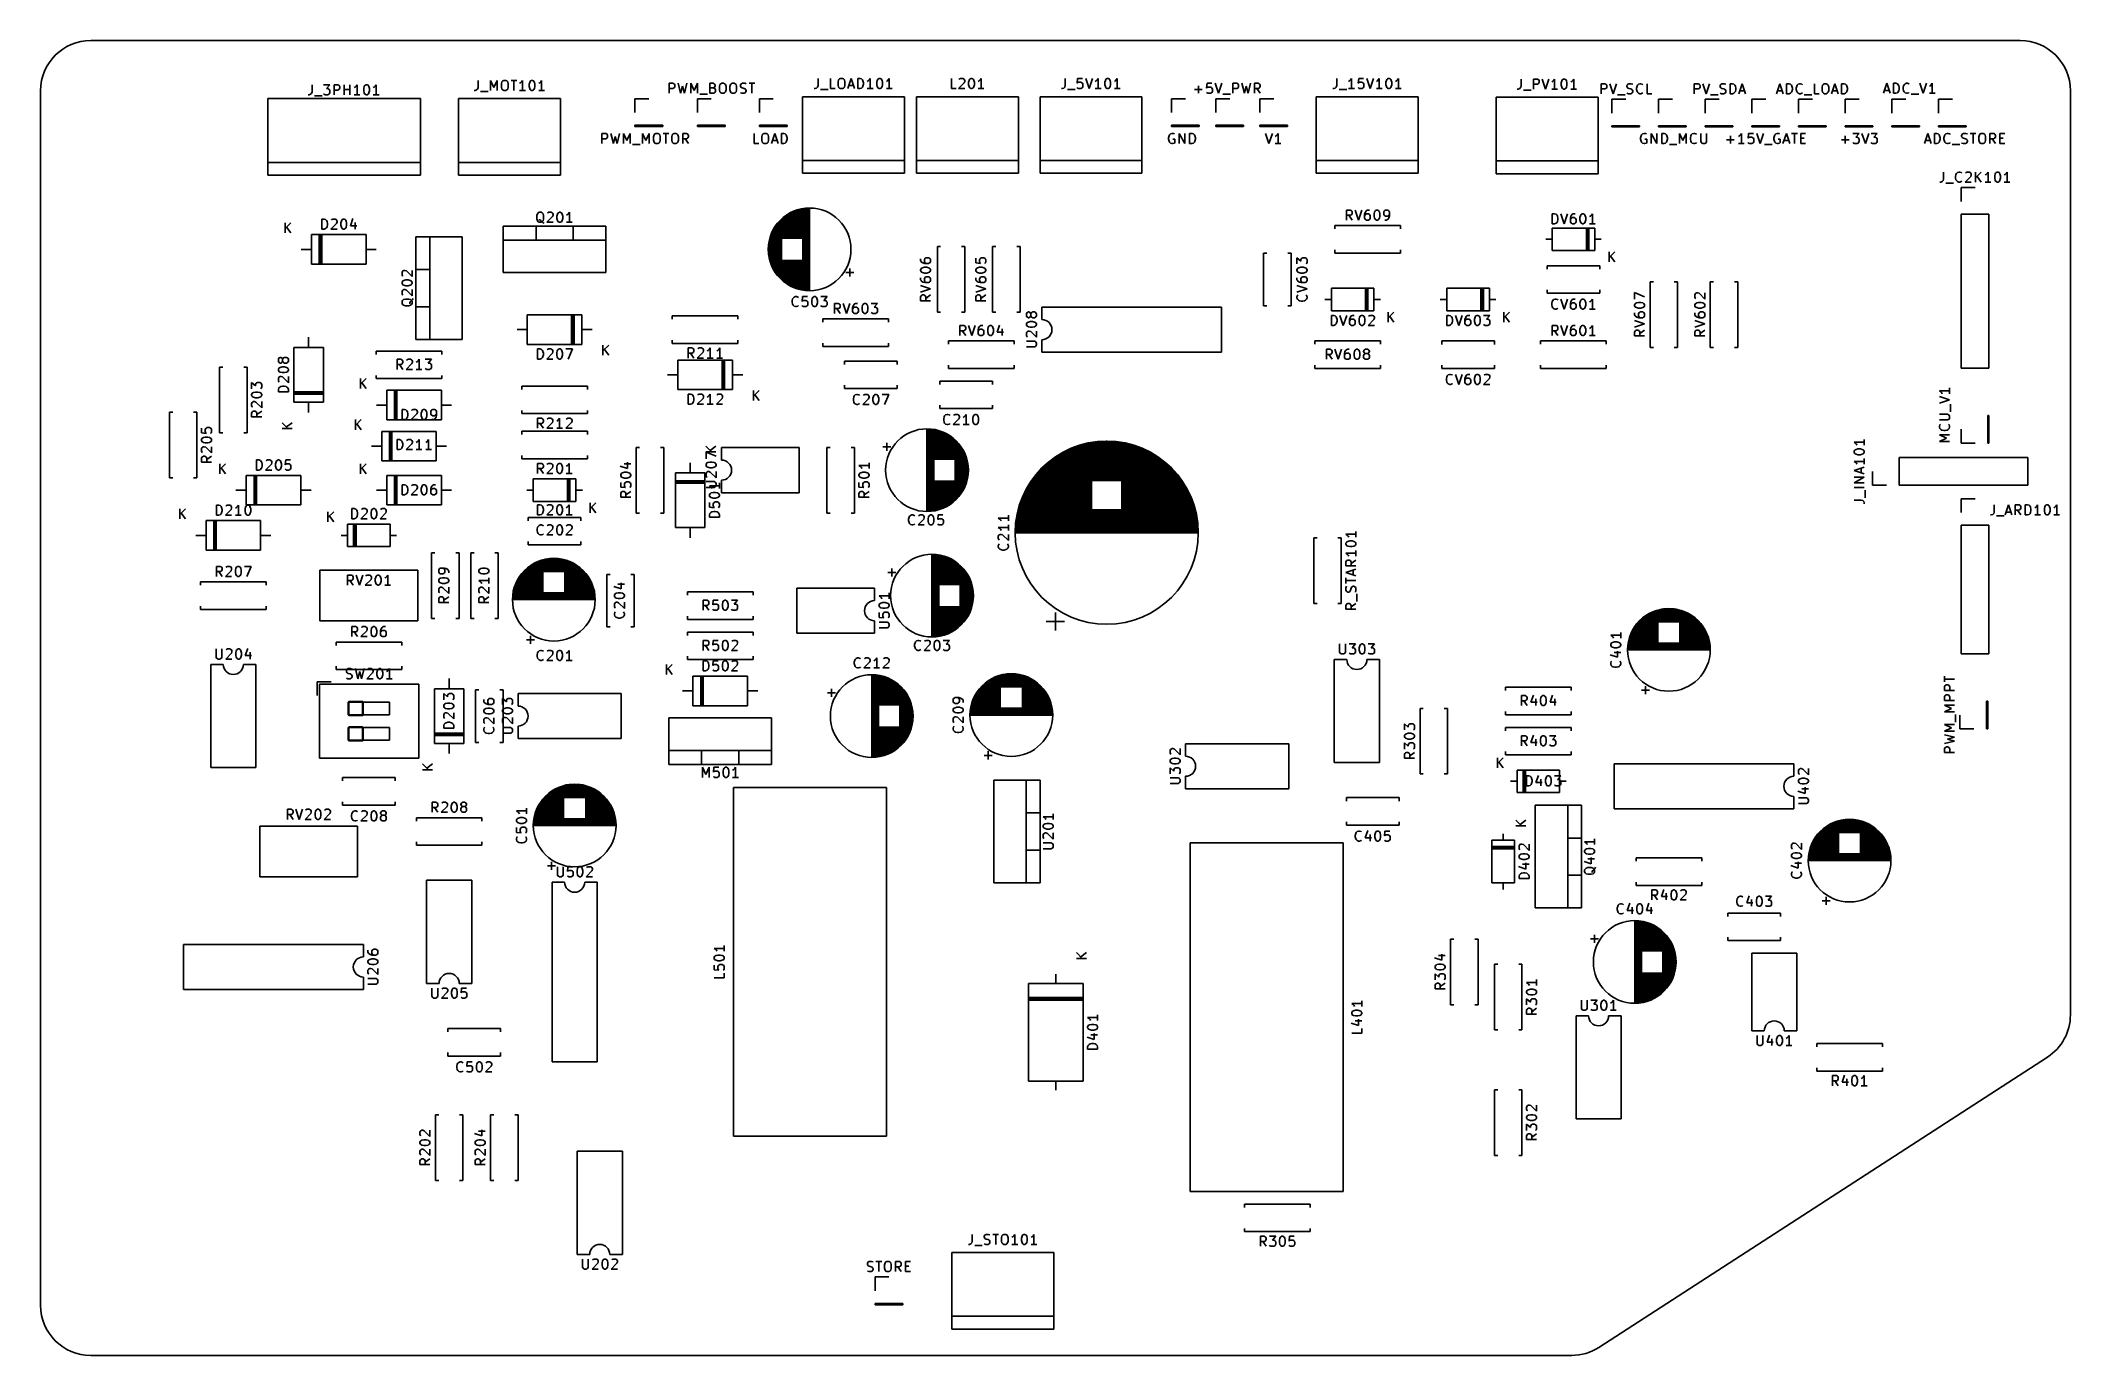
# Model space of a CAD drawing. Header units: millimetres. Extents: x 103 to 306, y -210 to -79.
import ezdxf

# ---------------------------------------------------------------- set-up
doc = ezdxf.new("R2010")
doc.units = ezdxf.units.MM
doc.layers.add('Edge.Cuts', color=254, linetype='CONTINUOUS', true_color=0xd0d2cd)
doc.layers.add('F.Silkscreen', color=41, linetype='CONTINUOUS', true_color=0xf2eda1)

msp = doc.modelspace()

# ---------------------------------------------------------------- linework, layer by layer
at = {"layer": 'Edge.Cuts', "linetype": 'CONTINUOUS'}
for p, q in [((108.3, -79.2), (300.5, -79.2)), ((103.3, -205.2), (103.3, -84.2)), ((305.5, -84.2), (305.5, -176.280423)), ((303.216979, -180.477806), (258.53994, -209.397384)), ((255.822961, -210.2), (108.3, -210.2))]:
    msp.add_line(p, q, dxfattribs=at)
at = {"layer": 'Edge.Cuts'}
for centre, radius, start, end in [((108.3, -84.2), 5, 90, 180), ((300.5, -84.2), 5, 0, 90), ((300.4999, -176.2804), 5.0001, -57.08407422, -0.00026356), ((108.3, -205.2), 5, -180, -90), ((255.823, -205.2), 4.99998, -90.00044691, -57.08527436)]:
    msp.add_arc(centre, radius, start, end, dxfattribs=at)
at = {"layer": 'F.Silkscreen', "linetype": 'CONTINUOUS'}
for p, q in [((130.057919, -84.599219), (129.962681, -84.599219)), ((130.200776, -84.5516), (130.057919, -84.599219)), ((130.296014, -84.456361), (130.200776, -84.5516)), ((130.343633, -84.313504), (130.296014, -84.456361)), ((130.343633, -83.599219), (130.343633, -84.313504)), ((130.581729, -84.694457), (131.343633, -84.694457)), ((131.486491, -83.599219), (132.105538, -83.599219)), ((131.53411, -84.5516), (131.486491, -84.50398)), ((131.629348, -84.599219), (131.53411, -84.5516)), ((131.915062, -84.599219), (131.629348, -84.599219)), ((132.105538, -83.599219), (131.772205, -83.980171)), ((131.772205, -83.980171), (131.915062, -83.980171)), ((131.915062, -83.980171), (132.0103, -84.02779)), ((132.0103, -84.5516), (131.915062, -84.599219)), ((132.0103, -84.02779), (132.057919, -84.075409)), ((132.057919, -84.50398), (132.0103, -84.5516)), ((132.057919, -84.075409), (132.105538, -84.170647)), ((132.105538, -84.408742), (132.057919, -84.50398)), ((132.105538, -84.170647), (132.105538, -84.408742)), ((132.53411, -84.599219), (132.53411, -83.599219)), ((132.53411, -83.599219), (132.915062, -83.599219)), ((132.915062, -84.123028), (132.53411, -84.123028)), ((132.915062, -83.599219), (133.0103, -83.646838)), ((133.0103, -84.075409), (132.915062, -84.123028)), ((133.0103, -83.646838), (133.057919, -83.694457)), ((133.057919, -84.02779), (133.0103, -84.075409)), ((133.057919, -83.694457), (133.105538, -83.789695)), ((133.105538, -83.932552), (133.057919, -84.02779)), ((133.105538, -83.789695), (133.105538, -83.932552)), ((133.53411, -84.599219), (133.53411, -83.599219)), ((133.53411, -84.075409), (134.105538, -84.075409)), ((134.105538, -84.599219), (134.105538, -83.599219)), ((134.629348, -83.837314), (134.53411, -83.884933)), ((135.105538, -84.599219), (134.53411, -84.599219)), ((134.724586, -83.742076), (134.629348, -83.837314)), ((134.819824, -83.599219), (134.724586, -83.742076)), ((134.819824, -84.599219), (134.819824, -83.599219)), ((135.486491, -83.980171), (135.53411, -83.789695)), ((135.486491, -84.218266), (135.486491, -83.980171)), ((135.53411, -84.408742), (135.486491, -84.218266)), ((135.53411, -83.789695), (135.581729, -83.694457)), ((135.581729, -84.50398), (135.53411, -84.408742)), ((135.581729, -83.694457), (135.629348, -83.646838)), ((135.629348, -84.5516), (135.581729, -84.50398)), ((135.629348, -83.646838), (135.724586, -83.599219)), ((135.724586, -84.599219), (135.629348, -84.5516)), ((135.724586, -83.599219), (135.819824, -83.599219)), ((135.819824, -84.599219), (135.724586, -84.599219)), ((135.819824, -83.599219), (135.915062, -83.646838)), ((135.915062, -84.5516), (135.819824, -84.599219)), ((135.915062, -83.646838), (135.962681, -83.694457)), ((135.962681, -84.50398), (135.915062, -84.5516)), ((135.962681, -83.694457), (136.0103, -83.789695)), ((136.0103, -84.408742), (135.962681, -84.50398)), ((136.0103, -83.789695), (136.057919, -83.980171)), ((136.057919, -84.218266), (136.0103, -84.408742)), ((136.057919, -83.980171), (136.057919, -84.218266)), ((136.53411, -83.837314), (136.438872, -83.884933)), ((137.0103, -84.599219), (136.438872, -84.599219)), ((136.629348, -83.742076), (136.53411, -83.837314)), ((136.724586, -83.599219), (136.629348, -83.742076)), ((136.724586, -84.599219), (136.724586, -83.599219)), ((146.592628, -84.169219), (146.49739, -84.169219)), ((146.735485, -84.1216), (146.592628, -84.169219)), ((146.830723, -84.026361), (146.735485, -84.1216)), ((146.878342, -83.883504), (146.830723, -84.026361)), ((146.878342, -83.169219), (146.878342, -83.883504)), ((147.116438, -84.264457), (147.878342, -84.264457)), ((148.116438, -84.169219), (148.116438, -83.169219)), ((148.116438, -83.169219), (148.449771, -83.883504)), ((148.449771, -83.883504), (148.783104, -83.169219)), ((148.783104, -83.169219), (148.783104, -84.169219)), ((149.211676, -83.502552), (149.259295, -83.312076)), ((149.211676, -83.835885), (149.211676, -83.502552)), ((149.259295, -84.026361), (149.211676, -83.835885)), ((149.259295, -83.312076), (149.354533, -83.216838)), ((149.354533, -84.1216), (149.259295, -84.026361)), ((149.354533, -83.216838), (149.449771, -83.169219)), ((149.449771, -84.169219), (149.354533, -84.1216)), ((149.449771, -83.169219), (149.640247, -83.169219)), ((149.640247, -84.169219), (149.449771, -84.169219)), ((149.640247, -83.169219), (149.735485, -83.216838)), ((149.735485, -84.1216), (149.640247, -84.169219)), ((149.735485, -83.216838), (149.830723, -83.312076)), ((149.830723, -84.026361), (149.735485, -84.1216)), ((149.830723, -83.312076), (149.878342, -83.502552)), ((149.878342, -83.835885), (149.830723, -84.026361)), ((149.878342, -83.502552), (149.878342, -83.835885)), ((150.164057, -83.169219), (150.735485, -83.169219)), ((150.449771, -84.169219), (150.449771, -83.169219)), ((151.116438, -83.407314), (151.0212, -83.454933)), ((151.592628, -84.169219), (151.0212, -84.169219)), ((151.211676, -83.312076), (151.116438, -83.407314)), ((151.306914, -83.169219), (151.211676, -83.312076)), ((151.306914, -84.169219), (151.306914, -83.169219)), ((151.973581, -83.550171), (152.0212, -83.359695)), ((151.973581, -83.788266), (151.973581, -83.550171)), ((152.0212, -83.978742), (151.973581, -83.788266)), ((152.0212, -83.359695), (152.068819, -83.264457)), ((152.068819, -84.07398), (152.0212, -83.978742)), ((152.068819, -83.264457), (152.116438, -83.216838)), ((152.116438, -84.1216), (152.068819, -84.07398)), ((152.116438, -83.216838), (152.211676, -83.169219)), ((152.211676, -84.169219), (152.116438, -84.1216)), ((152.211676, -83.169219), (152.306914, -83.169219)), ((152.306914, -84.169219), (152.211676, -84.169219)), ((152.306914, -83.169219), (152.402152, -83.216838)), ((152.402152, -84.1216), (152.306914, -84.169219)), ((152.402152, -83.216838), (152.449771, -83.264457)), ((152.449771, -84.07398), (152.402152, -84.1216)), ((152.449771, -83.264457), (152.49739, -83.359695)), ((152.49739, -83.978742), (152.449771, -84.07398)), ((152.49739, -83.359695), (152.545009, -83.550171)), ((152.545009, -83.788266), (152.49739, -83.978742)), ((152.545009, -83.550171), (152.545009, -83.788266)), ((153.0212, -83.407314), (152.925962, -83.454933)), ((153.49739, -84.169219), (152.925962, -84.169219)), ((153.116438, -83.312076), (153.0212, -83.407314)), ((153.211676, -83.169219), (153.116438, -83.312076)), ((153.211676, -84.169219), (153.211676, -83.169219)), ((165.916624, -84.444819), (165.916624, -83.444819)), ((165.916624, -83.444819), (166.297576, -83.444819)), ((166.297576, -83.968628), (165.916624, -83.968628)), ((166.297576, -83.444819), (166.392814, -83.492438)), ((166.392814, -83.921009), (166.297576, -83.968628)), ((166.392814, -83.492438), (166.440433, -83.540057)), ((166.440433, -83.87339), (166.392814, -83.921009)), ((166.440433, -83.540057), (166.488052, -83.635295)), ((166.488052, -83.778152), (166.440433, -83.87339)), ((166.488052, -83.635295), (166.488052, -83.778152)), ((166.821386, -83.444819), (167.059481, -84.444819)), ((167.059481, -84.444819), (167.249957, -83.730533)), ((167.249957, -83.730533), (167.440433, -84.444819)), ((167.440433, -84.444819), (167.678529, -83.444819)), ((168.059481, -84.444819), (168.059481, -83.444819)), ((168.059481, -83.444819), (168.392814, -84.159104)), ((168.392814, -84.159104), (168.726147, -83.444819)), ((168.726147, -83.444819), (168.726147, -84.444819)), ((168.964243, -84.540057), (169.726147, -84.540057)), ((169.964243, -84.444819), (169.964243, -83.444819)), ((169.964243, -83.444819), (170.297576, -83.444819)), ((170.297576, -83.921009), (169.964243, -83.921009)), ((170.345195, -84.444819), (169.964243, -84.444819)), ((170.297576, -83.444819), (170.392814, -83.492438)), ((170.392814, -83.87339), (170.297576, -83.921009)), ((170.297576, -83.921009), (170.440433, -83.968628)), ((170.440433, -84.3972), (170.345195, -84.444819)), ((170.392814, -83.492438), (170.440433, -83.540057)), ((170.440433, -83.825771), (170.392814, -83.87339)), ((170.440433, -83.540057), (170.488052, -83.635295)), ((170.488052, -83.730533), (170.440433, -83.825771)), ((170.440433, -83.968628), (170.488052, -84.016247)), ((170.488052, -84.34958), (170.440433, -84.3972)), ((170.488052, -83.635295), (170.488052, -83.730533)), ((170.488052, -84.016247), (170.535671, -84.111485)), ((170.535671, -84.254342), (170.488052, -84.34958)), ((170.535671, -84.111485), (170.535671, -84.254342)), ((170.916624, -83.778152), (170.964243, -83.587676)), ((170.916624, -84.111485), (170.916624, -83.778152)), ((170.964243, -84.301961), (170.916624, -84.111485)), ((170.964243, -83.587676), (171.059481, -83.492438)), ((171.059481, -84.3972), (170.964243, -84.301961)), ((171.059481, -83.492438), (171.154719, -83.444819)), ((171.154719, -84.444819), (171.059481, -84.3972)), ((171.154719, -83.444819), (171.345195, -83.444819)), ((171.345195, -84.444819), (171.154719, -84.444819)), ((171.345195, -83.444819), (171.440433, -83.492438)), ((171.440433, -84.3972), (171.345195, -84.444819)), ((171.440433, -83.492438), (171.535671, -83.587676)), ((171.535671, -84.301961), (171.440433, -84.3972)), ((171.535671, -83.587676), (171.58329, -83.778152)), ((171.58329, -84.111485), (171.535671, -84.301961)), ((171.58329, -83.778152), (171.58329, -84.111485)), ((171.964243, -83.778152), (172.011862, -83.587676)), ((171.964243, -84.111485), (171.964243, -83.778152)), ((172.011862, -84.301961), (171.964243, -84.111485)), ((172.011862, -83.587676), (172.1071, -83.492438)), ((172.1071, -84.3972), (172.011862, -84.301961)), ((172.1071, -83.492438), (172.202338, -83.444819)), ((172.202338, -84.444819), (172.1071, -84.3972)), ((172.202338, -83.444819), (172.392814, -83.444819)), ((172.392814, -84.444819), (172.202338, -84.444819)), ((172.392814, -83.444819), (172.488052, -83.492438)), ((172.488052, -84.3972), (172.392814, -84.444819)), ((172.488052, -83.492438), (172.58329, -83.587676)), ((172.58329, -84.301961), (172.488052, -84.3972)), ((172.58329, -83.587676), (172.630909, -83.778152)), ((172.630909, -84.111485), (172.58329, -84.301961)), ((172.630909, -83.778152), (172.630909, -84.111485)), ((173.011862, -83.635295), (173.059481, -83.540057)), ((173.011862, -83.730533), (173.011862, -83.635295)), ((173.059481, -83.825771), (173.011862, -83.730533)), ((173.011862, -84.3972), (173.154719, -84.444819)), ((173.059481, -83.540057), (173.1071, -83.492438)), ((173.1071, -83.87339), (173.059481, -83.825771)), ((173.1071, -83.492438), (173.202338, -83.444819)), ((173.202338, -83.921009), (173.1071, -83.87339)), ((173.154719, -84.444819), (173.392814, -84.444819)), ((173.202338, -83.444819), (173.440433, -83.444819)), ((173.392814, -83.968628), (173.202338, -83.921009)), ((173.488052, -84.016247), (173.392814, -83.968628)), ((173.392814, -84.444819), (173.488052, -84.3972)), ((173.440433, -83.444819), (173.58329, -83.492438)), ((173.535671, -84.063866), (173.488052, -84.016247)), ((173.488052, -84.3972), (173.535671, -84.34958)), ((173.58329, -84.159104), (173.535671, -84.063866)), ((173.535671, -84.34958), (173.58329, -84.254342)), ((173.58329, -84.254342), (173.58329, -84.159104)), ((173.869005, -83.444819), (174.440433, -83.444819)), ((174.154719, -84.444819), (174.154719, -83.444819)), ((179.1908, -84.79), (179.1908, -92.41)), ((189.3508, -84.79), (179.1908, -84.79)), ((180.461276, -83.974819), (180.366038, -83.974819)), ((180.604133, -83.9272), (180.461276, -83.974819)), ((180.699371, -83.831961), (180.604133, -83.9272)), ((180.74699, -83.689104), (180.699371, -83.831961)), ((180.74699, -82.974819), (180.74699, -83.689104)), ((180.985086, -84.070057), (181.74699, -84.070057)), ((181.985086, -83.974819), (181.985086, -82.974819)), ((182.461276, -83.974819), (181.985086, -83.974819)), ((182.746991, -83.308152), (182.79461, -83.117676)), ((182.746991, -83.641485), (182.746991, -83.308152)), ((182.79461, -83.831961), (182.746991, -83.641485)), ((182.79461, -83.117676), (182.889848, -83.022438)), ((182.889848, -83.9272), (182.79461, -83.831961)), ((182.889848, -83.022438), (182.985086, -82.974819)), ((182.985086, -83.974819), (182.889848, -83.9272)), ((182.985086, -82.974819), (183.175562, -82.974819)), ((183.175562, -83.974819), (182.985086, -83.974819)), ((183.175562, -82.974819), (183.2708, -83.022438)), ((183.2708, -83.9272), (183.175562, -83.974819)), ((183.2708, -83.022438), (183.366038, -83.117676)), ((183.366038, -83.831961), (183.2708, -83.9272)), ((183.366038, -83.117676), (183.413657, -83.308152)), ((183.413657, -83.641485), (183.366038, -83.831961)), ((183.413657, -83.308152), (183.413657, -83.641485)), ((183.699372, -83.974819), (184.032705, -82.974819)), ((183.79461, -83.689104), (184.2708, -83.689104)), ((184.032705, -82.974819), (184.366038, -83.974819)), ((184.699372, -83.974819), (184.699372, -82.974819)), ((184.699372, -82.974819), (184.937467, -82.974819)), ((184.937467, -83.974819), (184.699372, -83.974819)), ((184.937467, -82.974819), (185.080324, -83.022438)), ((185.080324, -83.9272), (184.937467, -83.974819)), ((185.080324, -83.022438), (185.175562, -83.117676)), ((185.175562, -83.831961), (185.080324, -83.9272)), ((185.175562, -83.117676), (185.223181, -83.212914)), ((185.223181, -83.736723), (185.175562, -83.831961)), ((185.223181, -83.212914), (185.2708, -83.40339)), ((185.2708, -83.546247), (185.223181, -83.736723)), ((185.2708, -83.40339), (185.2708, -83.546247)), ((185.746991, -83.212914), (185.651753, -83.260533)), ((186.223181, -83.974819), (185.651753, -83.974819)), ((185.842229, -83.117676), (185.746991, -83.212914)), ((185.937467, -82.974819), (185.842229, -83.117676)), ((185.937467, -83.974819), (185.937467, -82.974819)), ((186.604134, -83.355771), (186.651753, -83.165295)), ((186.604134, -83.593866), (186.604134, -83.355771)), ((186.651753, -83.784342), (186.604134, -83.593866)), ((186.651753, -83.165295), (186.699372, -83.070057)), ((186.699372, -83.87958), (186.651753, -83.784342)), ((186.699372, -83.070057), (186.746991, -83.022438)), ((186.746991, -83.9272), (186.699372, -83.87958)), ((186.746991, -83.022438), (186.842229, -82.974819)), ((186.842229, -83.974819), (186.746991, -83.9272)), ((186.842229, -82.974819), (186.937467, -82.974819)), ((186.937467, -83.974819), (186.842229, -83.974819)), ((186.937467, -82.974819), (187.032705, -83.022438)), ((187.032705, -83.9272), (186.937467, -83.974819)), ((187.032705, -83.022438), (187.080324, -83.070057)), ((187.080324, -83.87958), (187.032705, -83.9272)), ((187.080324, -83.070057), (187.127943, -83.165295)), ((187.127943, -83.784342), (187.080324, -83.87958)), ((187.127943, -83.165295), (187.175562, -83.355771)), ((187.175562, -83.593866), (187.127943, -83.784342)), ((187.175562, -83.355771), (187.175562, -83.593866)), ((187.651753, -83.212914), (187.556515, -83.260533)), ((188.127943, -83.974819), (187.556515, -83.974819)), ((187.746991, -83.117676), (187.651753, -83.212914)), ((187.842229, -82.974819), (187.746991, -83.117676)), ((187.842229, -83.974819), (187.842229, -82.974819)), ((189.3508, -92.41), (189.3508, -84.79)), ((190.5465, -84.79), (190.5465, -92.41)), ((200.7065, -84.79), (190.5465, -84.79)), ((194.031262, -83.974819), (194.031262, -82.974819)), ((194.507452, -83.974819), (194.031262, -83.974819)), ((195.316976, -83.40339), (194.745548, -83.974819)), ((194.745548, -83.974819), (195.364595, -83.974819)), ((194.793167, -83.070057), (194.840786, -83.022438)), ((194.840786, -83.022438), (194.936024, -82.974819)), ((194.936024, -82.974819), (195.174119, -82.974819)), ((195.174119, -82.974819), (195.269357, -83.022438)), ((195.269357, -83.022438), (195.316976, -83.070057)), ((195.316976, -83.070057), (195.364595, -83.165295)), ((195.364595, -83.260533), (195.316976, -83.40339)), ((195.364595, -83.165295), (195.364595, -83.260533)), ((195.745548, -83.355771), (195.793167, -83.165295)), ((195.745548, -83.593866), (195.745548, -83.355771)), ((195.793167, -83.784342), (195.745548, -83.593866)), ((195.793167, -83.165295), (195.840786, -83.070057)), ((195.840786, -83.87958), (195.793167, -83.784342)), ((195.840786, -83.070057), (195.888405, -83.022438)), ((195.888405, -83.9272), (195.840786, -83.87958)), ((195.888405, -83.022438), (195.983643, -82.974819)), ((195.983643, -83.974819), (195.888405, -83.9272)), ((195.983643, -82.974819), (196.078881, -82.974819)), ((196.078881, -83.974819), (195.983643, -83.974819)), ((196.078881, -82.974819), (196.174119, -83.022438)), ((196.174119, -83.9272), (196.078881, -83.974819)), ((196.174119, -83.022438), (196.221738, -83.070057)), ((196.221738, -83.87958), (196.174119, -83.9272)), ((196.221738, -83.070057), (196.269357, -83.165295)), ((196.269357, -83.784342), (196.221738, -83.87958)), ((196.269357, -83.165295), (196.316976, -83.355771)), ((196.316976, -83.593866), (196.269357, -83.784342)), ((196.316976, -83.355771), (196.316976, -83.593866)), ((196.793167, -83.212914), (196.697929, -83.260533)), ((197.269357, -83.974819), (196.697929, -83.974819)), ((196.888405, -83.117676), (196.793167, -83.212914)), ((196.983643, -82.974819), (196.888405, -83.117676)), ((196.983643, -83.974819), (196.983643, -82.974819)), ((200.7065, -92.41), (200.7065, -84.79)), ((202.8561, -84.79), (202.8561, -92.41)), ((213.0161, -84.79), (202.8561, -84.79)), ((205.078957, -83.974819), (204.983719, -83.974819)), ((205.221814, -83.9272), (205.078957, -83.974819)), ((205.317052, -83.831961), (205.221814, -83.9272)), ((205.364671, -83.689104), (205.317052, -83.831961)), ((205.364671, -82.974819), (205.364671, -83.689104)), ((205.602767, -84.070057), (206.364671, -84.070057)), ((206.602767, -82.974819), (206.555148, -83.451009)), ((206.555148, -83.451009), (206.602767, -83.40339)), ((206.602767, -83.9272), (206.555148, -83.87958)), ((207.078957, -82.974819), (206.602767, -82.974819)), ((206.602767, -83.40339), (206.698005, -83.355771)), ((206.698005, -83.974819), (206.602767, -83.9272)), ((206.698005, -83.355771), (206.9361, -83.355771)), ((206.9361, -83.974819), (206.698005, -83.974819)), ((206.9361, -83.355771), (207.031338, -83.40339)), ((207.031338, -83.9272), (206.9361, -83.974819)), ((207.031338, -83.40339), (207.078957, -83.451009)), ((207.078957, -83.87958), (207.031338, -83.9272)), ((207.078957, -83.451009), (207.126576, -83.546247)), ((207.126576, -83.784342), (207.078957, -83.87958)), ((207.126576, -83.546247), (207.126576, -83.784342)), ((207.412291, -82.974819), (207.745624, -83.974819)), ((207.745624, -83.974819), (208.078957, -82.974819)), ((208.45991, -83.212914), (208.364672, -83.260533)), ((208.9361, -83.974819), (208.364672, -83.974819)), ((208.555148, -83.117676), (208.45991, -83.212914)), ((208.650386, -82.974819), (208.555148, -83.117676)), ((208.650386, -83.974819), (208.650386, -82.974819)), ((209.317053, -83.355771), (209.364672, -83.165295)), ((209.317053, -83.593866), (209.317053, -83.355771)), ((209.364672, -83.784342), (209.317053, -83.593866)), ((209.364672, -83.165295), (209.412291, -83.070057)), ((209.412291, -83.87958), (209.364672, -83.784342)), ((209.412291, -83.070057), (209.45991, -83.022438)), ((209.45991, -83.9272), (209.412291, -83.87958)), ((209.45991, -83.022438), (209.555148, -82.974819)), ((209.555148, -83.974819), (209.45991, -83.9272)), ((209.555148, -82.974819), (209.650386, -82.974819)), ((209.650386, -83.974819), (209.555148, -83.974819)), ((209.650386, -82.974819), (209.745624, -83.022438)), ((209.745624, -83.9272), (209.650386, -83.974819)), ((209.745624, -83.022438), (209.793243, -83.070057)), ((209.793243, -83.87958), (209.745624, -83.9272)), ((209.793243, -83.070057), (209.840862, -83.165295)), ((209.840862, -83.784342), (209.793243, -83.87958)), ((209.840862, -83.165295), (209.888481, -83.355771)), ((209.888481, -83.593866), (209.840862, -83.784342)), ((209.888481, -83.355771), (209.888481, -83.593866)), ((210.364672, -83.212914), (210.269434, -83.260533)), ((210.840862, -83.974819), (210.269434, -83.974819)), ((210.45991, -83.117676), (210.364672, -83.212914)), ((210.555148, -82.974819), (210.45991, -83.117676)), ((210.555148, -83.974819), (210.555148, -82.974819)), ((213.0161, -92.41), (213.0161, -84.79)), ((218.261905, -84.073866), (219.02381, -84.073866)), ((218.642857, -84.454819), (218.642857, -83.692914)), ((219.5, -83.454819), (219.452381, -83.931009)), ((219.452381, -83.931009), (219.5, -83.88339)), ((219.5, -84.4072), (219.452381, -84.35958)), ((219.97619, -83.454819), (219.5, -83.454819)), ((219.5, -83.88339), (219.595238, -83.835771)), ((219.595238, -84.454819), (219.5, -84.4072)), ((219.595238, -83.835771), (219.833333, -83.835771)), ((219.833333, -84.454819), (219.595238, -84.454819)), ((219.833333, -83.835771), (219.928571, -83.88339)), ((219.928571, -84.4072), (219.833333, -84.454819)), ((219.928571, -83.88339), (219.97619, -83.931009)), ((219.97619, -84.35958), (219.928571, -84.4072)), ((219.97619, -83.931009), (220.023809, -84.026247)), ((220.023809, -84.264342), (219.97619, -84.35958)), ((220.023809, -84.026247), (220.023809, -84.264342)), ((220.309524, -83.454819), (220.642857, -84.454819)), ((220.642857, -84.454819), (220.97619, -83.454819)), ((221.071429, -84.550057), (221.833333, -84.550057)), ((222.071429, -84.454819), (222.071429, -83.454819)), ((222.071429, -83.454819), (222.452381, -83.454819)), ((222.452381, -83.978628), (222.071429, -83.978628)), ((222.452381, -83.454819), (222.547619, -83.502438)), ((222.547619, -83.931009), (222.452381, -83.978628)), ((222.547619, -83.502438), (222.595238, -83.550057)), ((222.595238, -83.88339), (222.547619, -83.931009)), ((222.595238, -83.550057), (222.642857, -83.645295)), ((222.642857, -83.788152), (222.595238, -83.88339)), ((222.642857, -83.645295), (222.642857, -83.788152)), ((222.976191, -83.454819), (223.214286, -84.454819)), ((223.214286, -84.454819), (223.404762, -83.740533)), ((223.404762, -83.740533), (223.595238, -84.454819)), ((223.595238, -84.454819), (223.833334, -83.454819)), ((224.214286, -84.454819), (224.214286, -83.454819)), ((224.214286, -83.454819), (224.595238, -83.454819)), ((224.595238, -83.978628), (224.214286, -83.978628)), ((224.785714, -84.454819), (224.452381, -83.978628)), ((224.595238, -83.454819), (224.690476, -83.502438)), ((224.690476, -83.931009), (224.595238, -83.978628)), ((224.690476, -83.502438), (224.738095, -83.550057)), ((224.738095, -83.88339), (224.690476, -83.931009)), ((224.738095, -83.550057), (224.785714, -83.645295)), ((224.785714, -83.788152), (224.738095, -83.88339)), ((224.785714, -83.645295), (224.785714, -83.788152)), ((230.38, -84.79), (230.38, -92.41)), ((240.54, -84.79), (230.38, -84.79)), ((232.126666, -83.974819), (232.031428, -83.974819)), ((232.269523, -83.9272), (232.126666, -83.974819)), ((232.364761, -83.831961), (232.269523, -83.9272)), ((232.41238, -83.689104), (232.364761, -83.831961)), ((232.41238, -82.974819), (232.41238, -83.689104)), ((232.650476, -84.070057), (233.41238, -84.070057)), ((233.698095, -83.212914), (233.602857, -83.260533)), ((234.174285, -83.974819), (233.602857, -83.974819)), ((233.793333, -83.117676), (233.698095, -83.212914)), ((233.888571, -82.974819), (233.793333, -83.117676)), ((233.888571, -83.974819), (233.888571, -82.974819)), ((234.602857, -82.974819), (234.555238, -83.451009)), ((234.555238, -83.451009), (234.602857, -83.40339)), ((234.602857, -83.9272), (234.555238, -83.87958)), ((235.079047, -82.974819), (234.602857, -82.974819)), ((234.602857, -83.40339), (234.698095, -83.355771)), ((234.698095, -83.974819), (234.602857, -83.9272)), ((234.698095, -83.355771), (234.93619, -83.355771)), ((234.93619, -83.974819), (234.698095, -83.974819)), ((234.93619, -83.355771), (235.031428, -83.40339)), ((235.031428, -83.9272), (234.93619, -83.974819)), ((235.031428, -83.40339), (235.079047, -83.451009)), ((235.079047, -83.87958), (235.031428, -83.9272)), ((235.079047, -83.451009), (235.126666, -83.546247)), ((235.126666, -83.784342), (235.079047, -83.87958)), ((235.126666, -83.546247), (235.126666, -83.784342)), ((235.412381, -82.974819), (235.745714, -83.974819)), ((235.745714, -83.974819), (236.079047, -82.974819)), ((236.46, -83.212914), (236.364762, -83.260533)), ((236.93619, -83.974819), (236.364762, -83.974819)), ((236.555238, -83.117676), (236.46, -83.212914)), ((236.650476, -82.974819), (236.555238, -83.117676)), ((236.650476, -83.974819), (236.650476, -82.974819)), ((237.317143, -83.355771), (237.364762, -83.165295)), ((237.317143, -83.593866), (237.317143, -83.355771)), ((237.364762, -83.784342), (237.317143, -83.593866)), ((237.364762, -83.165295), (237.412381, -83.070057)), ((237.412381, -83.87958), (237.364762, -83.784342)), ((237.412381, -83.070057), (237.46, -83.022438)), ((237.46, -83.9272), (237.412381, -83.87958)), ((237.46, -83.022438), (237.555238, -82.974819)), ((237.555238, -83.974819), (237.46, -83.9272)), ((237.555238, -82.974819), (237.650476, -82.974819)), ((237.650476, -83.974819), (237.555238, -83.974819)), ((237.650476, -82.974819), (237.745714, -83.022438)), ((237.745714, -83.9272), (237.650476, -83.974819)), ((237.745714, -83.022438), (237.793333, -83.070057)), ((237.793333, -83.87958), (237.745714, -83.9272)), ((237.793333, -83.070057), (237.840952, -83.165295)), ((237.840952, -83.784342), (237.793333, -83.87958)), ((237.840952, -83.165295), (237.888571, -83.355771)), ((237.888571, -83.593866), (237.840952, -83.784342)), ((237.888571, -83.355771), (237.888571, -83.593866)), ((238.364762, -83.212914), (238.269524, -83.260533)), ((238.840952, -83.974819), (238.269524, -83.974819)), ((238.46, -83.117676), (238.364762, -83.212914)), ((238.555238, -82.974819), (238.46, -83.117676)), ((238.555238, -83.974819), (238.555238, -82.974819)), ((240.54, -92.41), (240.54, -84.79)), ((248.297, -84.8431), (248.297, -92.4631)), ((258.457, -84.8431), (248.297, -84.8431)), ((250.496047, -84.027919), (250.400809, -84.027919)), ((250.638904, -83.9803), (250.496047, -84.027919)), ((250.734142, -83.885061), (250.638904, -83.9803)), ((250.781761, -83.742204), (250.734142, -83.885061)), ((250.781761, -83.027919), (250.781761, -83.742204)), ((251.019857, -84.123157), (251.781761, -84.123157)), ((252.019857, -84.027919), (252.019857, -83.027919)), ((252.019857, -83.027919), (252.400809, -83.027919)), ((252.400809, -83.551728), (252.019857, -83.551728)), ((252.400809, -83.027919), (252.496047, -83.075538)), ((252.496047, -83.504109), (252.400809, -83.551728)), ((252.496047, -83.075538), (252.543666, -83.123157)), ((252.543666, -83.45649), (252.496047, -83.504109)), ((252.543666, -83.123157), (252.591285, -83.218395)), ((252.591285, -83.361252), (252.543666, -83.45649)), ((252.591285, -83.218395), (252.591285, -83.361252)), ((252.877, -83.027919), (253.210333, -84.027919)), ((253.210333, -84.027919), (253.543666, -83.027919)), ((253.924619, -83.266014), (253.829381, -83.313633)), ((254.400809, -84.027919), (253.829381, -84.027919)), ((254.019857, -83.170776), (253.924619, -83.266014)), ((254.115095, -83.027919), (254.019857, -83.170776)), ((254.115095, -84.027919), (254.115095, -83.027919)), ((254.781762, -83.408871), (254.829381, -83.218395)), ((254.781762, -83.646966), (254.781762, -83.408871)), ((254.829381, -83.837442), (254.781762, -83.646966)), ((254.829381, -83.218395), (254.877, -83.123157)), ((254.877, -83.93268), (254.829381, -83.837442)), ((254.877, -83.123157), (254.924619, -83.075538)), ((254.924619, -83.9803), (254.877, -83.93268)), ((254.924619, -83.075538), (255.019857, -83.027919)), ((255.019857, -84.027919), (254.924619, -83.9803)), ((255.019857, -83.027919), (255.115095, -83.027919)), ((255.115095, -84.027919), (255.019857, -84.027919)), ((255.115095, -83.027919), (255.210333, -83.075538)), ((255.210333, -83.9803), (255.115095, -84.027919)), ((255.210333, -83.075538), (255.257952, -83.123157)), ((255.257952, -83.93268), (255.210333, -83.9803)), ((255.257952, -83.123157), (255.305571, -83.218395)), ((255.305571, -83.837442), (255.257952, -83.93268)), ((255.305571, -83.218395), (255.35319, -83.408871)), ((255.35319, -83.646966), (255.305571, -83.837442)), ((255.35319, -83.408871), (255.35319, -83.646966)), ((255.829381, -83.266014), (255.734143, -83.313633)), ((256.305571, -84.027919), (255.734143, -84.027919)), ((255.924619, -83.170776), (255.829381, -83.266014)), ((256.019857, -83.027919), (255.924619, -83.170776)), ((256.019857, -84.027919), (256.019857, -83.027919)), ((258.457, -92.4631), (258.457, -84.8431)), ((258.757519, -84.497919), (258.757519, -83.497919)), ((258.757519, -83.497919), (259.138471, -83.497919)), ((259.138471, -84.021728), (258.757519, -84.021728)), ((259.138471, -83.497919), (259.233709, -83.545538)), ((259.233709, -83.974109), (259.138471, -84.021728)), ((259.233709, -83.545538), (259.281328, -83.593157)), ((259.281328, -83.92649), (259.233709, -83.974109)), ((259.281328, -83.593157), (259.328947, -83.688395)), ((259.328947, -83.831252), (259.281328, -83.92649)), ((259.328947, -83.688395), (259.328947, -83.831252)), ((259.614662, -83.497919), (259.947995, -84.497919)), ((259.947995, -84.497919), (260.281328, -83.497919)), ((260.376567, -84.593157), (261.138471, -84.593157)), ((261.328948, -83.688395), (261.376567, -83.593157)), ((261.328948, -83.783633), (261.328948, -83.688395)), ((261.376567, -83.878871), (261.328948, -83.783633)), ((261.328948, -84.4503), (261.471805, -84.497919)), ((261.376567, -83.593157), (261.424186, -83.545538)), ((261.424186, -83.92649), (261.376567, -83.878871)), ((261.424186, -83.545538), (261.519424, -83.497919)), ((261.519424, -83.974109), (261.424186, -83.92649)), ((261.471805, -84.497919), (261.7099, -84.497919)), ((261.519424, -83.497919), (261.757519, -83.497919)), ((261.7099, -84.021728), (261.519424, -83.974109)), ((261.805138, -84.069347), (261.7099, -84.021728)), ((261.7099, -84.497919), (261.805138, -84.4503)), ((261.757519, -83.497919), (261.900376, -83.545538)), ((261.852757, -84.116966), (261.805138, -84.069347)), ((261.805138, -84.4503), (261.852757, -84.40268)), ((261.900376, -84.212204), (261.852757, -84.116966)), ((261.852757, -84.40268), (261.900376, -84.307442)), ((261.900376, -84.307442), (261.900376, -84.212204)), ((262.281329, -83.92649), (262.328948, -83.736014)), ((262.281329, -84.069347), (262.281329, -83.92649)), ((262.328948, -84.259823), (262.281329, -84.069347)), ((262.328948, -83.736014), (262.376567, -83.640776)), ((262.376567, -84.355061), (262.328948, -84.259823)), ((262.376567, -83.640776), (262.471805, -83.545538)), ((262.471805, -84.4503), (262.376567, -84.355061)), ((262.471805, -83.545538), (262.614662, -83.497919)), ((262.614662, -84.497919), (262.471805, -84.4503)), ((262.614662, -83.497919), (262.7099, -83.497919)), ((262.7099, -84.497919), (262.614662, -84.497919)), ((262.7099, -83.497919), (262.852757, -83.545538)), ((262.852757, -84.4503), (262.7099, -84.497919)), ((262.852757, -83.545538), (262.900376, -83.593157)), ((262.900376, -84.40268), (262.852757, -84.4503)), ((263.328948, -84.497919), (263.328948, -83.497919)), ((263.805138, -84.497919), (263.328948, -84.497919)), ((268.030809, -84.497919), (268.030809, -83.497919)), ((268.030809, -83.497919), (268.411761, -83.497919)), ((268.411761, -84.021728), (268.030809, -84.021728)), ((268.411761, -83.497919), (268.506999, -83.545538)), ((268.506999, -83.974109), (268.411761, -84.021728)), ((268.506999, -83.545538), (268.554618, -83.593157)), ((268.554618, -83.92649), (268.506999, -83.974109)), ((268.554618, -83.593157), (268.602237, -83.688395)), ((268.602237, -83.831252), (268.554618, -83.92649)), ((268.602237, -83.688395), (268.602237, -83.831252)), ((268.887952, -83.497919), (269.221285, -84.497919)), ((269.221285, -84.497919), (269.554618, -83.497919)), ((269.649857, -84.593157), (270.411761, -84.593157)), ((270.602238, -83.688395), (270.649857, -83.593157)), ((270.602238, -83.783633), (270.602238, -83.688395)), ((270.649857, -83.878871), (270.602238, -83.783633)), ((270.602238, -84.4503), (270.745095, -84.497919)), ((270.649857, -83.593157), (270.697476, -83.545538)), ((270.697476, -83.92649), (270.649857, -83.878871)), ((270.697476, -83.545538), (270.792714, -83.497919)), ((270.792714, -83.974109), (270.697476, -83.92649)), ((270.745095, -84.497919), (270.98319, -84.497919)), ((270.792714, -83.497919), (271.030809, -83.497919)), ((270.98319, -84.021728), (270.792714, -83.974109)), ((271.078428, -84.069347), (270.98319, -84.021728)), ((270.98319, -84.497919), (271.078428, -84.4503)), ((271.030809, -83.497919), (271.173666, -83.545538)), ((271.126047, -84.116966), (271.078428, -84.069347)), ((271.078428, -84.4503), (271.126047, -84.40268)), ((271.173666, -84.212204), (271.126047, -84.116966)), ((271.126047, -84.40268), (271.173666, -84.307442)), ((271.173666, -84.307442), (271.173666, -84.212204)), ((271.602238, -84.497919), (271.602238, -83.497919)), ((271.602238, -83.497919), (271.840333, -83.497919)), ((271.840333, -84.497919), (271.602238, -84.497919)), ((271.840333, -83.497919), (271.98319, -83.545538)), ((271.98319, -84.4503), (271.840333, -84.497919)), ((271.98319, -83.545538), (272.078428, -83.640776)), ((272.078428, -84.355061), (271.98319, -84.4503)), ((272.078428, -83.640776), (272.126047, -83.736014)), ((272.126047, -84.259823), (272.078428, -84.355061)), ((272.126047, -83.736014), (272.173666, -83.92649)), ((272.173666, -84.069347), (272.126047, -84.259823)), ((272.173666, -83.92649), (272.173666, -84.069347)), ((272.459381, -84.497919), (272.792714, -83.497919)), ((272.554619, -84.212204), (273.030809, -84.212204)), ((272.792714, -83.497919), (273.126047, -84.497919)), ((276.232771, -84.497919), (276.566104, -83.497919)), ((276.328009, -84.212204), (276.804199, -84.212204)), ((276.566104, -83.497919), (276.899437, -84.497919)), ((277.232771, -84.497919), (277.232771, -83.497919)), ((277.232771, -83.497919), (277.470866, -83.497919)), ((277.470866, -84.497919), (277.232771, -84.497919)), ((277.470866, -83.497919), (277.613723, -83.545538)), ((277.613723, -84.4503), (277.470866, -84.497919)), ((277.613723, -83.545538), (277.708961, -83.640776)), ((277.708961, -84.355061), (277.613723, -84.4503)), ((277.708961, -83.640776), (277.75658, -83.736014)), ((277.75658, -84.259823), (277.708961, -84.355061)), ((277.75658, -83.736014), (277.804199, -83.92649)), ((277.804199, -84.069347), (277.75658, -84.259823)), ((277.804199, -83.92649), (277.804199, -84.069347)), ((278.185152, -83.92649), (278.232771, -83.736014)), ((278.185152, -84.069347), (278.185152, -83.92649)), ((278.232771, -84.259823), (278.185152, -84.069347)), ((278.232771, -83.736014), (278.28039, -83.640776)), ((278.28039, -84.355061), (278.232771, -84.259823)), ((278.28039, -83.640776), (278.375628, -83.545538)), ((278.375628, -84.4503), (278.28039, -84.355061)), ((278.375628, -83.545538), (278.518485, -83.497919)), ((278.518485, -84.497919), (278.375628, -84.4503)), ((278.518485, -83.497919), (278.613723, -83.497919)), ((278.613723, -84.497919), (278.518485, -84.497919)), ((278.613723, -83.497919), (278.75658, -83.545538)), ((278.75658, -84.4503), (278.613723, -84.497919)), ((278.75658, -83.545538), (278.804199, -83.593157)), ((278.804199, -84.40268), (278.75658, -84.4503)), ((278.994676, -84.593157), (279.75658, -84.593157)), ((279.994676, -84.497919), (279.994676, -83.497919)), ((280.470866, -84.497919), (279.994676, -84.497919)), ((280.756581, -83.831252), (280.8042, -83.640776)), ((280.756581, -84.164585), (280.756581, -83.831252)), ((280.8042, -84.355061), (280.756581, -84.164585)), ((280.8042, -83.640776), (280.899438, -83.545538)), ((280.899438, -84.4503), (280.8042, -84.355061)), ((280.899438, -83.545538), (280.994676, -83.497919)), ((280.994676, -84.497919), (280.899438, -84.4503)), ((280.994676, -83.497919), (281.185152, -83.497919)), ((281.185152, -84.497919), (280.994676, -84.497919)), ((281.185152, -83.497919), (281.28039, -83.545538)), ((281.28039, -84.4503), (281.185152, -84.497919)), ((281.28039, -83.545538), (281.375628, -83.640776)), ((281.375628, -84.355061), (281.28039, -84.4503)), ((281.375628, -83.640776), (281.423247, -83.831252)), ((281.423247, -84.164585), (281.375628, -84.355061)), ((281.423247, -83.831252), (281.423247, -84.164585)), ((281.708962, -84.497919), (282.042295, -83.497919)), ((281.8042, -84.212204), (282.28039, -84.212204)), ((282.042295, -83.497919), (282.375628, -84.497919)), ((282.708962, -84.497919), (282.708962, -83.497919)), ((282.708962, -83.497919), (282.947057, -83.497919)), ((282.947057, -84.497919), (282.708962, -84.497919)), ((282.947057, -83.497919), (283.089914, -83.545538)), ((283.089914, -84.4503), (282.947057, -84.497919)), ((283.089914, -83.545538), (283.185152, -83.640776)), ((283.185152, -84.355061), (283.089914, -84.4503)), ((283.185152, -83.640776), (283.232771, -83.736014)), ((283.232771, -84.259823), (283.185152, -84.355061)), ((283.232771, -83.736014), (283.28039, -83.92649)), ((283.28039, -84.069347), (283.232771, -84.259823)), ((283.28039, -83.92649), (283.28039, -84.069347)), ((286.880952, -84.454819), (287.214285, -83.454819)), ((286.97619, -84.169104), (287.45238, -84.169104)), ((287.214285, -83.454819), (287.547618, -84.454819)), ((287.880952, -84.454819), (287.880952, -83.454819)), ((287.880952, -83.454819), (288.119047, -83.454819)), ((288.119047, -84.454819), (287.880952, -84.454819)), ((288.119047, -83.454819), (288.261904, -83.502438)), ((288.261904, -84.4072), (288.119047, -84.454819)), ((288.261904, -83.502438), (288.357142, -83.597676)), ((288.357142, -84.311961), (288.261904, -84.4072)), ((288.357142, -83.597676), (288.404761, -83.692914)), ((288.404761, -84.216723), (288.357142, -84.311961)), ((288.404761, -83.692914), (288.45238, -83.88339)), ((288.45238, -84.026247), (288.404761, -84.216723)), ((288.45238, -83.88339), (288.45238, -84.026247)), ((288.833333, -83.88339), (288.880952, -83.692914)), ((288.833333, -84.026247), (288.833333, -83.88339)), ((288.880952, -84.216723), (288.833333, -84.026247)), ((288.880952, -83.692914), (288.928571, -83.597676)), ((288.928571, -84.311961), (288.880952, -84.216723)), ((288.928571, -83.597676), (289.023809, -83.502438)), ((289.023809, -84.4072), (288.928571, -84.311961)), ((289.023809, -83.502438), (289.166666, -83.454819)), ((289.166666, -84.454819), (289.023809, -84.4072)), ((289.166666, -83.454819), (289.261904, -83.454819)), ((289.261904, -84.454819), (289.166666, -84.454819)), ((289.261904, -83.454819), (289.404761, -83.502438)), ((289.404761, -84.4072), (289.261904, -84.454819)), ((289.404761, -83.502438), (289.45238, -83.550057)), ((289.45238, -84.35958), (289.404761, -84.4072)), ((289.642857, -84.550057), (290.404761, -84.550057)), ((290.5, -83.454819), (290.833333, -84.454819)), ((290.833333, -84.454819), (291.166666, -83.454819)), ((291.547619, -83.692914), (291.452381, -83.740533)), ((292.023809, -84.454819), (291.452381, -84.454819)), ((291.642857, -83.597676), (291.547619, -83.692914)), ((291.738095, -83.454819), (291.642857, -83.597676)), ((291.738095, -84.454819), (291.738095, -83.454819)), ((125.9203, -84.9844), (141.1603, -84.9844)), ((125.9203, -92.6044), (125.9203, -84.9844)), ((141.1603, -92.6044), (141.1603, -84.9844)), ((144.9412, -84.9844), (144.9412, -92.6044)), ((155.1012, -84.9844), (144.9412, -84.9844)), ((155.1012, -92.6044), (155.1012, -84.9844)), ((162.5087, -84.99), (163.8887, -84.99)), ((162.5087, -86.37), (162.5087, -84.99)), ((168.7271, -84.99), (170.1071, -84.99)), ((168.7271, -86.37), (168.7271, -84.99)), ((174.9018, -84.99), (176.2818, -84.99)), ((174.9018, -86.37), (174.9018, -84.99)), ((215.9641, -84.99), (217.3441, -84.99)), ((215.9641, -86.37), (215.9641, -84.99)), ((220.372, -84.99), (221.752, -84.99)), ((220.372, -86.37), (220.372, -84.99)), ((224.7628, -84.99), (226.1428, -84.99)), ((224.7628, -86.37), (224.7628, -84.99)), ((259.8299, -85.0431), (261.2099, -85.0431)), ((259.8299, -86.4231), (259.8299, -85.0431)), ((264.4785, -85.0431), (265.8585, -85.0431)), ((264.4785, -86.4231), (264.4785, -85.0431)), ((269.127, -85.0431), (270.507, -85.0431)), ((269.127, -86.4231), (269.127, -85.0431)), ((273.7756, -85.0431), (275.1556, -85.0431)), ((273.7756, -86.4231), (273.7756, -85.0431)), ((278.4242, -85.0431), (279.8042, -85.0431)), ((278.4242, -86.4231), (278.4242, -85.0431)), ((283.0728, -85.0431), (284.4528, -85.0431)), ((283.0728, -86.4231), (283.0728, -85.0431)), ((287.7213, -85.0431), (289.1013, -85.0431)), ((287.7213, -86.4231), (287.7213, -85.0431)), ((292.3699, -85.0431), (293.7499, -85.0431)), ((292.3699, -86.4231), (292.3699, -85.0431)), ((159.214286, -89.454819), (159.214286, -88.454819)), ((159.214286, -88.454819), (159.595238, -88.454819)), ((159.595238, -88.454819), (159.690476, -88.502438)), ((159.690476, -88.931009), (159.595238, -88.978628)), ((159.690476, -88.502438), (159.738095, -88.550057)), ((159.738095, -88.88339), (159.690476, -88.931009)), ((159.738095, -88.550057), (159.785714, -88.645295)), ((159.785714, -88.788152), (159.738095, -88.88339)), ((159.785714, -88.645295), (159.785714, -88.788152)), ((160.119048, -88.454819), (160.357143, -89.454819)), ((160.357143, -89.454819), (160.547619, -88.740533)), ((160.547619, -88.740533), (160.738095, -89.454819)), ((160.738095, -89.454819), (160.976191, -88.454819)), ((161.357143, -89.454819), (161.357143, -88.454819)), ((161.357143, -88.454819), (161.690476, -89.169104)), ((161.690476, -89.169104), (162.023809, -88.454819)), ((162.023809, -88.454819), (162.023809, -89.454819)), ((162.5087, -87.64), (162.5087, -87.75)), ((162.5087, -87.64), (165.2687, -87.64)), ((162.5087, -87.75), (165.2687, -87.75)), ((163.261905, -89.454819), (163.261905, -88.454819)), ((163.261905, -88.454819), (163.595238, -89.169104)), ((163.595238, -89.169104), (163.928571, -88.454819)), ((163.928571, -88.454819), (163.928571, -89.454819)), ((164.357143, -88.788152), (164.404762, -88.597676)), ((164.357143, -89.121485), (164.357143, -88.788152)), ((164.404762, -88.597676), (164.5, -88.502438)), ((164.5, -88.502438), (164.595238, -88.454819)), ((164.595238, -88.454819), (164.785714, -88.454819)), ((164.785714, -88.454819), (164.880952, -88.502438)), ((164.880952, -88.502438), (164.97619, -88.597676)), ((164.97619, -88.597676), (165.023809, -88.788152)), ((165.023809, -88.788152), (165.023809, -89.121485)), ((165.2687, -87.64), (165.2687, -87.75)), ((165.309524, -88.454819), (165.880952, -88.454819)), ((165.595238, -89.454819), (165.595238, -88.454819)), ((166.166667, -88.788152), (166.214286, -88.597676)), ((166.166667, -89.121485), (166.166667, -88.788152)), ((166.214286, -88.597676), (166.309524, -88.502438)), ((166.309524, -88.502438), (166.404762, -88.454819)), ((166.404762, -88.454819), (166.595238, -88.454819)), ((166.595238, -88.454819), (166.690476, -88.502438)), ((166.690476, -88.502438), (166.785714, -88.597676)), ((166.785714, -88.597676), (166.833333, -88.788152)), ((166.833333, -88.788152), (166.833333, -89.121485)), ((167.261905, -89.454819), (167.261905, -88.454819)), ((167.261905, -88.454819), (167.642857, -88.454819)), ((167.642857, -88.454819), (167.738095, -88.502438)), ((167.738095, -88.931009), (167.642857, -88.978628)), ((167.738095, -88.502438), (167.785714, -88.550057)), ((167.785714, -88.88339), (167.738095, -88.931009)), ((167.785714, -88.550057), (167.833333, -88.645295)), ((167.833333, -88.788152), (167.785714, -88.88339)), ((167.833333, -88.645295), (167.833333, -88.788152)), ((168.7271, -87.64), (168.7271, -87.75)), ((168.7271, -87.64), (171.4871, -87.64)), ((168.7271, -87.75), (171.4871, -87.75)), ((171.4871, -87.64), (171.4871, -87.75)), ((174.380952, -89.454819), (174.380952, -88.454819)), ((174.9018, -87.64), (174.9018, -87.75)), ((174.9018, -87.64), (177.6618, -87.64)), ((174.9018, -87.75), (177.6618, -87.75)), ((175.142857, -88.788152), (175.190476, -88.597676)), ((175.142857, -89.121485), (175.142857, -88.788152)), ((175.190476, -88.597676), (175.285714, -88.502438)), ((175.285714, -88.502438), (175.380952, -88.454819)), ((175.380952, -88.454819), (175.571428, -88.454819)), ((175.571428, -88.454819), (175.666666, -88.502438)), ((175.666666, -88.502438), (175.761904, -88.597676)), ((175.761904, -88.597676), (175.809523, -88.788152)), ((175.809523, -88.788152), (175.809523, -89.121485)), ((176.095238, -89.454819), (176.428571, -88.454819)), ((176.428571, -88.454819), (176.761904, -89.454819)), ((177.095238, -89.454819), (177.095238, -88.454819)), ((177.095238, -88.454819), (177.333333, -88.454819)), ((177.333333, -88.454819), (177.47619, -88.502438)), ((177.47619, -88.502438), (177.571428, -88.597676)), ((177.571428, -88.597676), (177.619047, -88.692914)), ((177.619047, -88.692914), (177.666666, -88.88339)), ((177.6618, -87.64), (177.6618, -87.75)), ((177.666666, -88.88339), (177.666666, -89.026247)), ((215.714286, -88.692914), (215.666667, -88.88339)), ((215.666667, -88.88339), (215.666667, -89.026247)), ((215.761905, -88.597676), (215.714286, -88.692914)), ((215.857143, -88.502438), (215.761905, -88.597676)), ((216, -88.454819), (215.857143, -88.502438)), ((215.9641, -87.64), (215.9641, -87.75)), ((215.9641, -87.64), (218.7241, -87.64)), ((215.9641, -87.75), (218.7241, -87.75)), ((216.142857, -88.454819), (216, -88.454819)), ((216.238095, -88.502438), (216.142857, -88.454819)), ((216.714286, -89.454819), (216.714286, -88.454819)), ((216.714286, -88.454819), (217.285714, -89.454819)), ((217.285714, -89.454819), (217.285714, -88.454819)), ((217.761905, -89.454819), (217.761905, -88.454819)), ((217.761905, -88.454819), (218, -88.454819)), ((218, -88.454819), (218.142857, -88.502438)), ((218.142857, -88.502438), (218.238095, -88.597676)), ((218.238095, -88.597676), (218.285714, -88.692914)), ((218.285714, -88.692914), (218.333333, -88.88339)), ((218.333333, -88.88339), (218.333333, -89.026247)), ((218.7241, -87.64), (218.7241, -87.75)), ((220.372, -87.64), (220.372, -87.75)), ((220.372, -87.64), (223.132, -87.64)), ((220.372, -87.75), (223.132, -87.75)), ((223.132, -87.64), (223.132, -87.75)), ((224.7628, -87.64), (224.7628, -87.75)), ((224.7628, -87.64), (227.5228, -87.64)), ((224.7628, -87.75), (227.5228, -87.75)), ((225.333276, -88.454819), (225.666609, -89.454819)), ((225.666609, -89.454819), (225.999942, -88.454819)), ((226.380895, -88.692914), (226.285657, -88.740533)), ((226.476133, -88.597676), (226.380895, -88.692914)), ((226.571371, -88.454819), (226.476133, -88.597676)), ((226.571371, -89.454819), (226.571371, -88.454819)), ((227.5228, -87.64), (227.5228, -87.75)), ((259.8299, -87.6931), (259.8299, -87.8031)), ((259.8299, -87.6931), (262.5899, -87.6931)), ((259.8299, -87.8031), (262.5899, -87.8031)), ((262.5899, -87.6931), (262.5899, -87.8031)), ((262.738095, -88.692914), (262.690476, -88.88339)), ((262.690476, -88.88339), (262.690476, -89.026247)), ((262.785714, -88.597676), (262.738095, -88.692914)), ((262.880952, -88.502438), (262.785714, -88.597676)), ((263.023809, -88.454819), (262.880952, -88.502438)), ((263.166666, -88.454819), (263.023809, -88.454819)), ((263.261904, -88.502438), (263.166666, -88.454819)), ((263.738095, -89.454819), (263.738095, -88.454819)), ((263.738095, -88.454819), (264.309523, -89.454819)), ((264.309523, -89.454819), (264.309523, -88.454819)), ((264.4785, -87.6931), (264.4785, -87.8031)), ((264.4785, -87.6931), (267.2385, -87.6931)), ((264.4785, -87.8031), (267.2385, -87.8031)), ((264.785714, -89.454819), (264.785714, -88.454819)), ((264.785714, -88.454819), (265.023809, -88.454819)), ((265.023809, -88.454819), (265.166666, -88.502438)), ((265.166666, -88.502438), (265.261904, -88.597676)), ((265.261904, -88.597676), (265.309523, -88.692914)), ((265.309523, -88.692914), (265.357142, -88.88339)), ((265.357142, -88.88339), (265.357142, -89.026247)), ((266.547619, -89.454819), (266.547619, -88.454819)), ((266.547619, -88.454819), (266.880952, -89.169104)), ((266.880952, -89.169104), (267.214285, -88.454819)), ((267.214285, -88.454819), (267.214285, -89.454819)), ((267.2385, -87.6931), (267.2385, -87.8031)), ((267.642857, -88.88339), (267.690476, -88.692914)), ((267.642857, -89.026247), (267.642857, -88.88339)), ((267.690476, -88.692914), (267.738095, -88.597676)), ((267.738095, -88.597676), (267.833333, -88.502438)), ((267.833333, -88.502438), (267.97619, -88.454819)), ((267.97619, -88.454819), (268.071428, -88.454819)), ((268.071428, -88.454819), (268.214285, -88.502438)), ((268.214285, -88.502438), (268.261904, -88.550057)), ((268.690476, -88.454819), (268.690476, -89.264342)), ((269.127, -87.6931), (269.127, -87.8031)), ((269.127, -87.6931), (271.887, -87.6931)), ((269.127, -87.8031), (271.887, -87.8031)), ((269.261904, -89.264342), (269.261904, -88.454819)), ((271.63179, -89.454819), (271.63179, -88.692914)), ((271.887, -87.6931), (271.887, -87.8031)), ((272.536552, -88.692914), (272.441314, -88.740533)), ((272.63179, -88.597676), (272.536552, -88.692914)), ((272.727028, -88.454819), (272.63179, -88.597676)), ((272.727028, -89.454819), (272.727028, -88.454819)), ((273.441314, -88.454819), (273.393695, -88.931009)), ((273.393695, -88.931009), (273.441314, -88.88339)), ((273.917504, -88.454819), (273.441314, -88.454819)), ((273.441314, -88.88339), (273.536552, -88.835771)), ((273.536552, -88.835771), (273.774647, -88.835771)), ((273.774647, -88.835771), (273.869885, -88.88339)), ((273.7756, -87.6931), (273.7756, -87.8031)), ((273.7756, -87.6931), (276.5356, -87.6931)), ((273.7756, -87.8031), (276.5356, -87.8031)), ((273.869885, -88.88339), (273.917504, -88.931009)), ((273.917504, -88.931009), (273.965123, -89.026247)), ((274.250838, -88.454819), (274.584171, -89.454819)), ((274.584171, -89.454819), (274.917504, -88.454819)), ((276.012743, -88.692914), (275.965124, -88.88339)), ((275.965124, -88.88339), (275.965124, -89.026247)), ((276.060362, -88.597676), (276.012743, -88.692914)), ((276.1556, -88.502438), (276.060362, -88.597676)), ((276.298457, -88.454819), (276.1556, -88.502438)), ((276.441314, -88.454819), (276.298457, -88.454819)), ((276.536552, -88.502438), (276.441314, -88.454819)), ((276.5356, -87.6931), (276.5356, -87.8031)), ((276.869886, -89.454819), (277.203219, -88.454819)), ((277.203219, -88.454819), (277.536552, -89.454819)), ((277.727029, -88.454819), (278.298457, -88.454819)), ((278.012743, -89.454819), (278.012743, -88.454819)), ((278.4242, -87.6931), (278.4242, -87.8031)), ((278.4242, -87.6931), (281.1842, -87.6931)), ((278.4242, -87.8031), (281.1842, -87.8031)), ((278.631791, -89.454819), (278.631791, -88.454819)), ((278.631791, -88.454819), (279.107981, -88.454819)), ((278.631791, -88.931009), (278.965124, -88.931009)), ((281.1842, -87.6931), (281.1842, -87.8031)), ((283.071847, -89.454819), (283.071847, -88.692914)), ((283.0728, -87.6931), (283.0728, -87.8031)), ((283.0728, -87.6931), (285.8328, -87.6931)), ((283.0728, -87.8031), (285.8328, -87.8031)), ((283.833752, -88.454819), (284.452799, -88.454819)), ((284.452799, -88.454819), (284.119466, -88.835771)), ((284.119466, -88.835771), (284.262323, -88.835771)), ((284.262323, -88.835771), (284.357561, -88.88339)), ((284.357561, -88.88339), (284.40518, -88.931009)), ((284.40518, -88.931009), (284.452799, -89.026247)), ((284.738514, -88.454819), (285.071847, -89.454819)), ((285.071847, -89.454819), (285.40518, -88.454819)), ((285.643276, -88.454819), (286.262323, -88.454819)), ((285.8328, -87.6931), (285.8328, -87.8031)), ((286.262323, -88.454819), (285.92899, -88.835771)), ((285.92899, -88.835771), (286.071847, -88.835771)), ((286.071847, -88.835771), (286.167085, -88.88339)), ((286.167085, -88.88339), (286.214704, -88.931009)), ((286.214704, -88.931009), (286.262323, -89.026247)), ((287.7213, -87.6931), (287.7213, -87.8031)), ((287.7213, -87.6931), (290.4813, -87.6931)), ((287.7213, -87.8031), (290.4813, -87.8031)), ((290.4813, -87.6931), (290.4813, -87.8031)), ((290.952381, -89.454819), (291.285714, -88.454819)), ((291.285714, -88.454819), (291.619047, -89.454819)), ((291.952381, -89.454819), (291.952381, -88.454819)), ((291.952381, -88.454819), (292.190476, -88.454819)), ((292.190476, -88.454819), (292.333333, -88.502438)), ((292.333333, -88.502438), (292.428571, -88.597676)), ((292.3699, -87.6931), (292.3699, -87.8031)), ((292.3699, -87.6931), (295.1299, -87.6931)), ((292.3699, -87.8031), (295.1299, -87.8031)), ((292.428571, -88.597676), (292.47619, -88.692914)), ((292.47619, -88.692914), (292.523809, -88.88339)), ((292.523809, -88.88339), (292.523809, -89.026247)), ((292.904762, -88.88339), (292.952381, -88.692914)), ((292.904762, -89.026247), (292.904762, -88.88339)), ((292.952381, -88.692914), (293, -88.597676)), ((293, -88.597676), (293.095238, -88.502438)), ((293.095238, -88.502438), (293.238095, -88.454819)), ((293.238095, -88.454819), (293.333333, -88.454819)), ((293.333333, -88.454819), (293.47619, -88.502438)), ((293.47619, -88.502438), (293.523809, -88.550057)), ((294.666667, -88.645295), (294.714286, -88.550057)), ((294.666667, -88.740533), (294.666667, -88.645295)), ((294.714286, -88.835771), (294.666667, -88.740533)), ((294.714286, -88.550057), (294.761905, -88.502438)), ((294.761905, -88.88339), (294.714286, -88.835771)), ((294.761905, -88.502438), (294.857143, -88.454819)), ((294.857143, -88.931009), (294.761905, -88.88339)), ((294.857143, -88.454819), (295.095238, -88.454819)), ((295.047619, -88.978628), (294.857143, -88.931009)), ((295.095238, -88.454819), (295.238095, -88.502438)), ((295.1299, -87.6931), (295.1299, -87.8031)), ((295.52381, -88.454819), (296.095238, -88.454819)), ((295.809524, -89.454819), (295.809524, -88.454819)), ((296.380953, -88.788152), (296.428572, -88.597676)), ((296.380953, -89.121485), (296.380953, -88.788152)), ((296.428572, -88.597676), (296.52381, -88.502438)), ((296.52381, -88.502438), (296.619048, -88.454819)), ((296.619048, -88.454819), (296.809524, -88.454819)), ((296.809524, -88.454819), (296.904762, -88.502438)), ((296.904762, -88.502438), (297, -88.597676)), ((297, -88.597676), (297.047619, -88.788152)), ((297.047619, -88.788152), (297.047619, -89.121485)), ((297.476191, -89.454819), (297.476191, -88.454819)), ((297.476191, -88.454819), (297.857143, -88.454819)), ((297.857143, -88.454819), (297.952381, -88.502438)), ((297.952381, -88.931009), (297.857143, -88.978628)), ((297.952381, -88.502438), (298, -88.550057)), ((298, -88.88339), (297.952381, -88.931009)), ((298, -88.550057), (298.047619, -88.645295)), ((298.047619, -88.788152), (298, -88.88339)), ((298.047619, -88.645295), (298.047619, -88.788152)), ((298.476191, -89.454819), (298.476191, -88.454819)), ((298.476191, -88.454819), (298.952381, -88.454819)), ((298.476191, -88.931009), (298.809524, -88.931009)), ((159.595238, -88.978628), (159.214286, -88.978628)), ((162.261905, -89.550057), (163.023809, -89.550057)), ((164.404762, -89.311961), (164.357143, -89.121485)), ((164.5, -89.4072), (164.404762, -89.311961)), ((164.595238, -89.454819), (164.5, -89.4072)), ((164.785714, -89.454819), (164.595238, -89.454819)), ((164.880952, -89.4072), (164.785714, -89.454819)), ((164.97619, -89.311961), (164.880952, -89.4072)), ((165.023809, -89.121485), (164.97619, -89.311961)), ((166.214286, -89.311961), (166.166667, -89.121485)), ((166.309524, -89.4072), (166.214286, -89.311961)), ((166.404762, -89.454819), (166.309524, -89.4072)), ((166.595238, -89.454819), (166.404762, -89.454819)), ((166.690476, -89.4072), (166.595238, -89.454819)), ((166.785714, -89.311961), (166.690476, -89.4072)), ((166.833333, -89.121485), (166.785714, -89.311961)), ((167.642857, -88.978628), (167.261905, -88.978628)), ((167.833333, -89.454819), (167.5, -88.978628)), ((174.857142, -89.454819), (174.380952, -89.454819)), ((175.190476, -89.311961), (175.142857, -89.121485)), ((175.285714, -89.4072), (175.190476, -89.311961)), ((175.380952, -89.454819), (175.285714, -89.4072)), ((175.571428, -89.454819), (175.380952, -89.454819)), ((175.666666, -89.4072), (175.571428, -89.454819)), ((175.761904, -89.311961), (175.666666, -89.4072)), ((175.809523, -89.121485), (175.761904, -89.311961)), ((176.190476, -89.169104), (176.666666, -89.169104)), ((177.333333, -89.454819), (177.095238, -89.454819)), ((177.47619, -89.4072), (177.333333, -89.454819)), ((177.571428, -89.311961), (177.47619, -89.4072)), ((177.619047, -89.216723), (177.571428, -89.311961)), ((177.666666, -89.026247), (177.619047, -89.216723)), ((215.666667, -89.026247), (215.714286, -89.216723)), ((215.714286, -89.216723), (215.761905, -89.311961)), ((215.761905, -89.311961), (215.857143, -89.4072)), ((215.857143, -89.4072), (216, -89.454819)), ((216, -89.454819), (216.095238, -89.454819)), ((216.285714, -89.026247), (216.095238, -89.026247)), ((216.095238, -89.454819), (216.238095, -89.4072)), ((216.238095, -89.4072), (216.285714, -89.35958)), ((216.285714, -89.35958), (216.285714, -89.026247)), ((218, -89.454819), (217.761905, -89.454819)), ((218.142857, -89.4072), (218, -89.454819)), ((218.238095, -89.311961), (218.142857, -89.4072)), ((218.285714, -89.216723), (218.238095, -89.311961)), ((218.333333, -89.026247), (218.285714, -89.216723)), ((226.857085, -89.454819), (226.285657, -89.454819)), ((262.690476, -89.026247), (262.738095, -89.216723)), ((262.738095, -89.216723), (262.785714, -89.311961)), ((262.785714, -89.311961), (262.880952, -89.4072)), ((262.880952, -89.4072), (263.023809, -89.454819)), ((263.023809, -89.454819), (263.119047, -89.454819)), ((263.309523, -89.026247), (263.119047, -89.026247)), ((263.119047, -89.454819), (263.261904, -89.4072)), ((263.261904, -89.4072), (263.309523, -89.35958)), ((263.309523, -89.35958), (263.309523, -89.026247)), ((265.023809, -89.454819), (264.785714, -89.454819)), ((265.166666, -89.4072), (265.023809, -89.454819)), ((265.261904, -89.311961), (265.166666, -89.4072)), ((265.309523, -89.216723), (265.261904, -89.311961)), ((265.357142, -89.026247), (265.309523, -89.216723)), ((265.547619, -89.550057), (266.309523, -89.550057)), ((267.690476, -89.216723), (267.642857, -89.026247)), ((267.738095, -89.311961), (267.690476, -89.216723)), ((267.833333, -89.4072), (267.738095, -89.311961)), ((267.97619, -89.454819), (267.833333, -89.4072)), ((268.071428, -89.454819), (267.97619, -89.454819)), ((268.214285, -89.4072), (268.071428, -89.454819)), ((268.261904, -89.35958), (268.214285, -89.4072)), ((268.690476, -89.264342), (268.738095, -89.35958)), ((268.738095, -89.35958), (268.785714, -89.4072)), ((268.785714, -89.4072), (268.880952, -89.454819)), ((268.880952, -89.454819), (269.071428, -89.454819)), ((269.071428, -89.454819), (269.166666, -89.4072)), ((269.166666, -89.4072), (269.214285, -89.35958)), ((269.214285, -89.35958), (269.261904, -89.264342)), ((271.250838, -89.073866), (272.012743, -89.073866)), ((273.012742, -89.454819), (272.441314, -89.454819)), ((273.441314, -89.4072), (273.393695, -89.35958)), ((273.536552, -89.454819), (273.441314, -89.4072)), ((273.774647, -89.454819), (273.536552, -89.454819)), ((273.869885, -89.4072), (273.774647, -89.454819)), ((273.917504, -89.35958), (273.869885, -89.4072)), ((273.965123, -89.264342), (273.917504, -89.35958)), ((273.965123, -89.026247), (273.965123, -89.264342)), ((275.012743, -89.550057), (275.774647, -89.550057)), ((275.965124, -89.026247), (276.012743, -89.216723)), ((276.012743, -89.216723), (276.060362, -89.311961)), ((276.060362, -89.311961), (276.1556, -89.4072)), ((276.1556, -89.4072), (276.298457, -89.454819)), ((276.298457, -89.454819), (276.393695, -89.454819)), ((276.584171, -89.026247), (276.393695, -89.026247)), ((276.393695, -89.454819), (276.536552, -89.4072)), ((276.536552, -89.4072), (276.584171, -89.35958)), ((276.584171, -89.35958), (276.584171, -89.026247)), ((276.965124, -89.169104), (277.441314, -89.169104)), ((279.107981, -89.454819), (278.631791, -89.454819)), ((282.690895, -89.073866), (283.4528, -89.073866)), ((283.881371, -89.4072), (283.833752, -89.35958)), ((283.976609, -89.454819), (283.881371, -89.4072)), ((284.262323, -89.454819), (283.976609, -89.454819)), ((284.357561, -89.4072), (284.262323, -89.454819)), ((284.40518, -89.35958), (284.357561, -89.4072)), ((284.452799, -89.264342), (284.40518, -89.35958)), ((284.452799, -89.026247), (284.452799, -89.264342)), ((285.690895, -89.4072), (285.643276, -89.35958)), ((285.786133, -89.454819), (285.690895, -89.4072)), ((286.071847, -89.454819), (285.786133, -89.454819)), ((286.167085, -89.4072), (286.071847, -89.454819)), ((286.214704, -89.35958), (286.167085, -89.4072)), ((286.262323, -89.264342), (286.214704, -89.35958)), ((286.262323, -89.026247), (286.262323, -89.264342)), ((291.047619, -89.169104), (291.523809, -89.169104)), ((292.190476, -89.454819), (291.952381, -89.454819)), ((292.333333, -89.4072), (292.190476, -89.454819)), ((292.428571, -89.311961), (292.333333, -89.4072)), ((292.47619, -89.216723), (292.428571, -89.311961)), ((292.523809, -89.026247), (292.47619, -89.216723)), ((292.952381, -89.216723), (292.904762, -89.026247)), ((293, -89.311961), (292.952381, -89.216723)), ((293.095238, -89.4072), (293, -89.311961)), ((293.238095, -89.454819), (293.095238, -89.4072)), ((293.333333, -89.454819), (293.238095, -89.454819)), ((293.47619, -89.4072), (293.333333, -89.454819)), ((293.523809, -89.35958), (293.47619, -89.4072)), ((293.714286, -89.550057), (294.47619, -89.550057)), ((294.666667, -89.4072), (294.809524, -89.454819)), ((294.809524, -89.454819), (295.047619, -89.454819)), ((295.142857, -89.026247), (295.047619, -88.978628)), ((295.047619, -89.454819), (295.142857, -89.4072)), ((295.190476, -89.073866), (295.142857, -89.026247)), ((295.142857, -89.4072), (295.190476, -89.35958)), ((295.238095, -89.169104), (295.190476, -89.073866)), ((295.190476, -89.35958), (295.238095, -89.264342)), ((295.238095, -89.264342), (295.238095, -89.169104)), ((296.428572, -89.311961), (296.380953, -89.121485)), ((296.52381, -89.4072), (296.428572, -89.311961)), ((296.619048, -89.454819), (296.52381, -89.4072)), ((296.809524, -89.454819), (296.619048, -89.454819)), ((296.904762, -89.4072), (296.809524, -89.454819)), ((297, -89.311961), (296.904762, -89.4072)), ((297.047619, -89.121485), (297, -89.311961)), ((297.857143, -88.978628), (297.476191, -88.978628)), ((298.047619, -89.454819), (297.714286, -88.978628)), ((298.952381, -89.454819), (298.476191, -89.454819)), ((125.9203, -91.3344), (141.1603, -91.3344)), ((125.9203, -92.6044), (141.1603, -92.6044)), ((155.1012, -91.3344), (144.9412, -91.3344)), ((144.9412, -92.6044), (155.1012, -92.6044)), ((189.3508, -91.14), (179.1908, -91.14)), ((179.1908, -92.41), (189.3508, -92.41)), ((200.7065, -91.14), (190.5465, -91.14)), ((190.5465, -92.41), (200.7065, -92.41)), ((213.0161, -91.14), (202.8561, -91.14)), ((202.8561, -92.41), (213.0161, -92.41)), ((240.54, -91.14), (230.38, -91.14)), ((230.38, -92.41), (240.54, -92.41)), ((258.457, -91.1931), (248.297, -91.1931)), ((248.297, -92.4631), (258.457, -92.4631)), ((292.863742, -92.297919), (292.863742, -93.012204)), ((294.054219, -92.72649), (294.101838, -92.536014)), ((294.054219, -92.869347), (294.054219, -92.72649)), ((294.101838, -93.059823), (294.054219, -92.869347)), ((294.101838, -92.536014), (294.149457, -92.440776)), ((294.149457, -92.440776), (294.244695, -92.345538)), ((294.244695, -92.345538), (294.387552, -92.297919)), ((294.387552, -92.297919), (294.48279, -92.297919)), ((294.48279, -92.297919), (294.625647, -92.345538)), ((294.625647, -92.345538), (294.673266, -92.393157)), ((295.578028, -92.72649), (295.0066, -93.297919)), ((295.054219, -92.393157), (295.101838, -92.345538)), ((295.101838, -92.345538), (295.197076, -92.297919)), ((295.197076, -92.297919), (295.435171, -92.297919)), ((295.435171, -92.297919), (295.530409, -92.345538)), ((295.530409, -92.345538), (295.578028, -92.393157)), ((295.578028, -92.393157), (295.625647, -92.488395)), ((295.625647, -92.583633), (295.578028, -92.72649)), ((295.625647, -92.488395), (295.625647, -92.583633)), ((296.054219, -93.297919), (296.054219, -92.297919)), ((296.625647, -92.297919), (296.054219, -92.869347)), ((296.625647, -93.297919), (296.197076, -92.72649)), ((297.101838, -92.536014), (297.0066, -92.583633)), ((297.197076, -92.440776), (297.101838, -92.536014)), ((297.292314, -92.297919), (297.197076, -92.440776)), ((297.292314, -93.297919), (297.292314, -92.297919)), ((297.958981, -92.678871), (298.0066, -92.488395)), ((297.958981, -92.916966), (297.958981, -92.678871)), ((298.0066, -93.107442), (297.958981, -92.916966)), ((298.0066, -92.488395), (298.054219, -92.393157)), ((298.054219, -92.393157), (298.101838, -92.345538)), ((298.101838, -92.345538), (298.197076, -92.297919)), ((298.197076, -92.297919), (298.292314, -92.297919)), ((298.292314, -92.297919), (298.387552, -92.345538)), ((298.387552, -92.345538), (298.435171, -92.393157)), ((298.435171, -92.393157), (298.48279, -92.488395)), ((298.48279, -92.488395), (298.530409, -92.678871)), ((298.530409, -92.916966), (298.48279, -93.107442)), ((298.530409, -92.678871), (298.530409, -92.916966)), ((299.0066, -92.536014), (298.911362, -92.583633)), ((299.101838, -92.440776), (299.0066, -92.536014)), ((299.197076, -92.297919), (299.101838, -92.440776)), ((299.197076, -93.297919), (299.197076, -92.297919)), ((292.578028, -93.297919), (292.48279, -93.297919)), ((292.720885, -93.2503), (292.578028, -93.297919)), ((292.816123, -93.155061), (292.720885, -93.2503)), ((292.863742, -93.012204), (292.816123, -93.155061)), ((293.101838, -93.393157), (293.863742, -93.393157)), ((294.149457, -93.155061), (294.101838, -93.059823)), ((294.244695, -93.2503), (294.149457, -93.155061)), ((294.387552, -93.297919), (294.244695, -93.2503)), ((294.48279, -93.297919), (294.387552, -93.297919)), ((294.625647, -93.2503), (294.48279, -93.297919)), ((294.673266, -93.20268), (294.625647, -93.2503)), ((294.6266, -93.8431), (296.0066, -93.8431)), ((294.6266, -95.2231), (294.6266, -93.8431)), ((295.0066, -93.297919), (295.625647, -93.297919)), ((297.578028, -93.297919), (297.0066, -93.297919)), ((298.054219, -93.20268), (298.0066, -93.107442)), ((298.101838, -93.2503), (298.054219, -93.20268)), ((298.197076, -93.297919), (298.101838, -93.2503)), ((298.292314, -93.297919), (298.197076, -93.297919)), ((298.387552, -93.2503), (298.292314, -93.297919)), ((298.435171, -93.20268), (298.387552, -93.2503)), ((298.48279, -93.107442), (298.435171, -93.20268)), ((299.48279, -93.297919), (298.911362, -93.297919)), ((131.309524, -97.984819), (131.309524, -96.984819)), ((131.309524, -96.984819), (131.547619, -96.984819)), ((131.547619, -96.984819), (131.690476, -97.032438)), ((131.690476, -97.032438), (131.785714, -97.127676)), ((132.261905, -97.080057), (132.309524, -97.032438)), ((132.309524, -97.032438), (132.404762, -96.984819)), ((132.404762, -96.984819), (132.642857, -96.984819)), ((132.642857, -96.984819), (132.738095, -97.032438)), ((132.738095, -97.032438), (132.785714, -97.080057)), ((133.309524, -97.080057), (133.357143, -97.032438)), ((133.357143, -97.032438), (133.452381, -96.984819)), ((133.452381, -96.984819), (133.547619, -96.984819)), ((133.547619, -96.984819), (133.642857, -97.032438)), ((133.642857, -97.032438), (133.690476, -97.080057)), ((134.404762, -96.9372), (134.166667, -97.651485)), ((152.738095, -96.638152), (152.785714, -96.447676)), ((152.738095, -96.971485), (152.738095, -96.638152)), ((152.785714, -97.161961), (152.738095, -96.971485)), ((152.785714, -96.447676), (152.880952, -96.352438)), ((152.880952, -96.352438), (152.97619, -96.304819)), ((152.97619, -96.304819), (153.166666, -96.304819)), ((153.166666, -96.304819), (153.261904, -96.352438)), ((153.261904, -96.352438), (153.357142, -96.447676)), ((153.357142, -96.447676), (153.404761, -96.638152)), ((153.404761, -96.971485), (153.357142, -97.161961)), ((153.404761, -96.638152), (153.404761, -96.971485)), ((154.309523, -96.73339), (153.738095, -97.304819)), ((153.785714, -96.400057), (153.833333, -96.352438)), ((153.833333, -96.352438), (153.928571, -96.304819)), ((153.928571, -96.304819), (154.166666, -96.304819)), ((154.166666, -96.304819), (154.261904, -96.352438)), ((154.261904, -96.352438), (154.309523, -96.400057)), ((154.309523, -96.400057), (154.357142, -96.495295)), ((154.357142, -96.590533), (154.309523, -96.73339)), ((154.357142, -96.495295), (154.357142, -96.590533)), ((154.738095, -96.685771), (154.785714, -96.495295)), ((154.738095, -96.923866), (154.738095, -96.685771)), ((154.785714, -97.114342), (154.738095, -96.923866)), ((154.785714, -96.495295), (154.833333, -96.400057)), ((154.833333, -96.400057), (154.880952, -96.352438)), ((154.880952, -96.352438), (154.97619, -96.304819)), ((154.97619, -96.304819), (155.071428, -96.304819)), ((155.071428, -96.304819), (155.166666, -96.352438)), ((155.166666, -96.352438), (155.214285, -96.400057)), ((155.214285, -96.400057), (155.261904, -96.495295)), ((155.261904, -96.495295), (155.309523, -96.685771)), ((155.309523, -96.923866), (155.261904, -97.114342)), ((155.309523, -96.685771), (155.309523, -96.923866)), ((155.785714, -96.542914), (155.690476, -96.590533)), ((155.880952, -96.447676), (155.785714, -96.542914)), ((155.97619, -96.304819), (155.880952, -96.447676)), ((155.97619, -97.304819), (155.97619, -96.304819)), ((177.0627, -102.945), (177.0627, -97.055)), ((177.1027, -102.982), (177.1027, -97.018)), ((177.1427, -98.96), (177.1427, -96.981)), ((177.1827, -98.96), (177.1827, -96.945)), ((177.2227, -98.96), (177.2227, -96.911)), ((177.2627, -98.96), (177.2627, -96.877)), ((177.3027, -98.96), (177.3027, -96.844)), ((177.3427, -98.96), (177.3427, -96.812)), ((177.3827, -98.96), (177.3827, -96.781)), ((177.4227, -98.96), (177.4227, -96.75)), ((177.4627, -98.96), (177.4627, -96.72)), ((177.5027, -98.96), (177.5027, -96.691)), ((177.5427, -98.96), (177.5427, -96.663)), ((177.5827, -98.96), (177.5827, -96.635)), ((177.6227, -98.96), (177.6227, -96.608)), ((177.6627, -98.96), (177.6627, -96.582)), ((177.7027, -98.96), (177.7027, -96.557)), ((177.7427, -98.96), (177.7427, -96.532)), ((177.7827, -98.96), (177.7827, -96.507)), ((177.8227, -98.96), (177.8227, -96.484)), ((177.8627, -98.96), (177.8627, -96.461)), ((177.9027, -98.96), (177.9027, -96.438)), ((177.9427, -98.96), (177.9427, -96.416)), ((177.9827, -98.96), (177.9827, -96.395)), ((178.0227, -98.96), (178.0227, -96.374)), ((178.0627, -98.96), (178.0627, -96.354)), ((178.1027, -98.96), (178.1027, -96.334)), ((178.1427, -98.96), (178.1427, -96.315)), ((178.1827, -98.96), (178.1827, -96.296)), ((178.2227, -98.96), (178.2227, -96.278)), ((178.2627, -98.96), (178.2627, -96.26)), ((178.3027, -98.96), (178.3027, -96.243)), ((178.3427, -98.96), (178.3427, -96.227)), ((178.3827, -98.96), (178.3827, -96.211)), ((178.4227, -98.96), (178.4227, -96.195)), ((178.4627, -98.96), (178.4627, -96.18)), ((178.5027, -98.96), (178.5027, -96.165)), ((178.5427, -98.96), (178.5427, -96.151)), ((178.5827, -98.96), (178.5827, -96.137)), ((178.6227, -98.96), (178.6227, -96.124)), ((178.6627, -98.96), (178.6627, -96.111)), ((178.7027, -98.96), (178.7027, -96.099)), ((178.7427, -98.96), (178.7427, -96.087)), ((178.7827, -98.96), (178.7827, -96.075)), ((178.8227, -98.96), (178.8227, -96.064)), ((178.8627, -98.96), (178.8627, -96.053)), ((178.9027, -98.96), (178.9027, -96.043)), ((178.9427, -98.96), (178.9427, -96.033)), ((178.9827, -98.96), (178.9827, -96.024)), ((179.0227, -98.96), (179.0227, -96.015)), ((179.0627, -98.96), (179.0627, -96.007)), ((179.1027, -98.96), (179.1027, -95.998)), ((179.1427, -98.96), (179.1427, -95.991)), ((179.1827, -98.96), (179.1827, -95.983)), ((179.2227, -104.023), (179.2227, -95.977)), ((179.2627, -104.03), (179.2627, -95.97)), ((179.3027, -104.036), (179.3027, -95.964)), ((179.3427, -104.042), (179.3427, -95.958)), ((179.3827, -104.047), (179.3827, -95.953)), ((179.4227, -104.052), (179.4227, -95.948)), ((179.4627, -104.056), (179.4627, -95.944)), ((179.5027, -104.061), (179.5027, -95.939)), ((179.5427, -104.064), (179.5427, -95.936)), ((179.5827, -104.068), (179.5827, -95.932)), ((179.6227, -104.07), (179.6227, -95.93)), ((179.6627, -104.073), (179.6627, -95.927)), ((179.7027, -104.075), (179.7027, -95.925)), ((179.7427, -104.077), (179.7427, -95.923)), ((179.7827, -104.078), (179.7827, -95.922)), ((179.8227, -104.079), (179.8227, -95.921)), ((179.8627, -104.08), (179.8627, -95.92)), ((179.9027, -104.08), (179.9027, -95.92)), ((233.380952, -97.084819), (233.380952, -96.084819)), ((233.380952, -96.084819), (233.761904, -96.084819)), ((233.761904, -96.608628), (233.380952, -96.608628)), ((233.95238, -97.084819), (233.619047, -96.608628)), ((233.761904, -96.084819), (233.857142, -96.132438)), ((233.857142, -96.561009), (233.761904, -96.608628)), ((233.857142, -96.132438), (233.904761, -96.180057)), ((233.904761, -96.51339), (233.857142, -96.561009)), ((233.904761, -96.180057), (233.95238, -96.275295)), ((233.95238, -96.418152), (233.904761, -96.51339)), ((233.95238, -96.275295), (233.95238, -96.418152)), ((234.238095, -96.084819), (234.571428, -97.084819)), ((234.571428, -97.084819), (234.904761, -96.084819)), ((235.238095, -96.322914), (235.190476, -96.51339)), ((235.190476, -96.51339), (235.190476, -96.894342)), ((235.238095, -96.561009), (235.190476, -96.656247)), ((235.190476, -96.894342), (235.238095, -96.98958)), ((235.333333, -96.180057), (235.238095, -96.322914)), ((235.285714, -96.51339), (235.238095, -96.561009)), ((235.238095, -96.98958), (235.285714, -97.0372)), ((235.380952, -96.465771), (235.285714, -96.51339)), ((235.285714, -97.0372), (235.380952, -97.084819)), ((235.380952, -96.132438), (235.333333, -96.180057)), ((235.47619, -96.084819), (235.380952, -96.132438)), ((235.571428, -96.465771), (235.380952, -96.465771)), ((235.666666, -96.084819), (235.47619, -96.084819)), ((235.666666, -96.51339), (235.571428, -96.465771)), ((235.571428, -97.084819), (235.666666, -97.0372)), ((235.714285, -96.561009), (235.666666, -96.51339)), ((235.666666, -97.0372), (235.714285, -96.98958)), ((235.761904, -96.656247), (235.714285, -96.561009)), ((235.714285, -96.98958), (235.761904, -96.894342)), ((235.761904, -96.894342), (235.761904, -96.656247)), ((236.142857, -96.465771), (236.190476, -96.275295)), ((236.142857, -96.703866), (236.142857, -96.465771)), ((236.190476, -96.894342), (236.142857, -96.703866)), ((236.190476, -96.275295), (236.238095, -96.180057)), ((236.238095, -96.98958), (236.190476, -96.894342)), ((236.238095, -96.180057), (236.285714, -96.132438)), ((236.285714, -97.0372), (236.238095, -96.98958)), ((236.285714, -96.132438), (236.380952, -96.084819)), ((236.380952, -97.084819), (236.285714, -97.0372)), ((236.380952, -96.084819), (236.47619, -96.084819)), ((236.47619, -96.084819), (236.571428, -96.132438)), ((236.571428, -97.0372), (236.47619, -97.084819)), ((236.571428, -96.132438), (236.619047, -96.180057)), ((236.619047, -96.98958), (236.571428, -97.0372)), ((236.619047, -96.180057), (236.666666, -96.275295)), ((236.666666, -96.894342), (236.619047, -96.98958)), ((236.666666, -96.275295), (236.714285, -96.465771)), ((236.714285, -96.703866), (236.666666, -96.894342)), ((236.714285, -96.465771), (236.714285, -96.703866)), ((237.142857, -96.180057), (237.095238, -96.275295)), ((237.095238, -96.275295), (237.095238, -96.51339)), ((237.095238, -96.51339), (237.142857, -96.608628)), ((237.190476, -96.132438), (237.142857, -96.180057)), ((237.142857, -96.608628), (237.190476, -96.656247)), ((237.285714, -96.084819), (237.190476, -96.132438)), ((237.190476, -96.656247), (237.285714, -96.703866)), ((237.47619, -96.084819), (237.285714, -96.084819)), ((237.285714, -96.703866), (237.47619, -96.703866)), ((237.380952, -97.084819), (237.47619, -97.0372)), ((237.571428, -96.132438), (237.47619, -96.084819)), ((237.47619, -96.703866), (237.571428, -96.656247)), ((237.47619, -97.0372), (237.523809, -96.98958)), ((237.523809, -96.98958), (237.619047, -96.846723)), ((237.619047, -96.180057), (237.571428, -96.132438)), ((237.571428, -96.656247), (237.619047, -96.608628)), ((237.666666, -96.275295), (237.619047, -96.180057)), ((237.619047, -96.608628), (237.666666, -96.51339)), ((237.619047, -96.846723), (237.666666, -96.656247)), ((237.666666, -96.656247), (237.666666, -96.275295)), ((253.880952, -97.454819), (253.880952, -96.454819)), ((253.880952, -96.454819), (254.119047, -96.454819)), ((254.119047, -96.454819), (254.261904, -96.502438)), ((254.261904, -96.502438), (254.357142, -96.597676)), ((254.357142, -96.597676), (254.404761, -96.692914)), ((254.404761, -96.692914), (254.45238, -96.88339)), ((254.45238, -97.026247), (254.404761, -97.216723)), ((254.45238, -96.88339), (254.45238, -97.026247)), ((254.738095, -96.454819), (255.071428, -97.454819)), ((255.071428, -97.454819), (255.404761, -96.454819)), ((255.738095, -96.692914), (255.690476, -96.88339)), ((255.690476, -96.88339), (255.690476, -97.264342)), ((255.738095, -96.931009), (255.690476, -97.026247)), ((255.833333, -96.550057), (255.738095, -96.692914)), ((255.785714, -96.88339), (255.738095, -96.931009)), ((255.880952, -96.835771), (255.785714, -96.88339)), ((255.880952, -96.502438), (255.833333, -96.550057)), ((255.97619, -96.454819), (255.880952, -96.502438)), ((256.071428, -96.835771), (255.880952, -96.835771)), ((256.166666, -96.454819), (255.97619, -96.454819)), ((256.166666, -96.88339), (256.071428, -96.835771)), ((256.214285, -96.931009), (256.166666, -96.88339)), ((256.261904, -97.026247), (256.214285, -96.931009)), ((256.261904, -97.264342), (256.261904, -97.026247)), ((256.642857, -96.835771), (256.690476, -96.645295)), ((256.642857, -97.073866), (256.642857, -96.835771)), ((256.690476, -96.645295), (256.738095, -96.550057)), ((256.738095, -96.550057), (256.785714, -96.502438)), ((256.785714, -96.502438), (256.880952, -96.454819)), ((256.880952, -96.454819), (256.97619, -96.454819)), ((256.97619, -96.454819), (257.071428, -96.502438)), ((257.071428, -96.502438), (257.119047, -96.550057)), ((257.119047, -96.550057), (257.166666, -96.645295)), ((257.166666, -96.645295), (257.214285, -96.835771)), ((257.214285, -96.835771), (257.214285, -97.073866)), ((257.690476, -96.692914), (257.595238, -96.740533)), ((257.785714, -96.597676), (257.690476, -96.692914)), ((257.880952, -96.454819), (257.785714, -96.597676)), ((257.880952, -97.454819), (257.880952, -96.454819)), ((294.6266, -96.4931), (294.6266, -111.8431)), ((294.6266, -96.4931), (297.3866, -96.4931)), ((297.3866, -96.4931), (297.3866, -111.8431)), ((127.658095, -98.354819), (127.658095, -97.354819)), ((128.229523, -97.354819), (127.658095, -97.926247)), ((128.229523, -98.354819), (127.800952, -97.78339)), ((130.28, -98.53), (135.72, -98.53)), ((130.28, -101.47), (130.28, -98.53)), ((131.06, -98.53), (131.06, -101.47)), ((131.18, -98.53), (131.18, -101.47)), ((131.3, -98.53), (131.3, -101.47)), ((131.547619, -97.984819), (131.309524, -97.984819)), ((131.690476, -97.9372), (131.547619, -97.984819)), ((131.785714, -97.841961), (131.690476, -97.9372)), ((131.785714, -97.127676), (131.833333, -97.222914)), ((131.833333, -97.746723), (131.785714, -97.841961)), ((131.833333, -97.222914), (131.880952, -97.41339)), ((131.880952, -97.556247), (131.833333, -97.746723)), ((131.880952, -97.41339), (131.880952, -97.556247)), ((132.785714, -97.41339), (132.214286, -97.984819)), ((132.214286, -97.984819), (132.833333, -97.984819)), ((132.785714, -97.080057), (132.833333, -97.175295)), ((132.833333, -97.270533), (132.785714, -97.41339)), ((132.833333, -97.175295), (132.833333, -97.270533)), ((133.214286, -97.365771), (133.261905, -97.175295)), ((133.214286, -97.603866), (133.214286, -97.365771)), ((133.261905, -97.794342), (133.214286, -97.603866)), ((133.261905, -97.175295), (133.309524, -97.080057)), ((133.309524, -97.88958), (133.261905, -97.794342)), ((133.357143, -97.9372), (133.309524, -97.88958)), ((133.452381, -97.984819), (133.357143, -97.9372)), ((133.547619, -97.984819), (133.452381, -97.984819)), ((133.642857, -97.9372), (133.547619, -97.984819)), ((133.690476, -97.88958), (133.642857, -97.9372)), ((133.690476, -97.080057), (133.738095, -97.175295)), ((133.738095, -97.794342), (133.690476, -97.88958)), ((133.738095, -97.175295), (133.785714, -97.365771)), ((133.785714, -97.603866), (133.738095, -97.794342)), ((133.785714, -97.365771), (133.785714, -97.603866)), ((134.166667, -97.651485), (134.785714, -97.651485)), ((134.642857, -97.318152), (134.642857, -97.984819)), ((135.72, -98.53), (135.72, -101.47)), ((140.69, -98.7525), (145.31, -98.7525)), ((140.69, -108.9725), (140.69, -98.7525)), ((142.07, -108.9725), (142.07, -98.7525)), ((145.31, -98.7525), (145.31, -108.9725)), ((149.39, -97.69), (159.61, -97.69)), ((149.39, -102.31), (149.39, -97.69)), ((149.39, -99.07), (159.61, -99.07)), ((152.65, -97.69), (152.65, -99.07)), ((152.880952, -97.2572), (152.785714, -97.161961)), ((152.97619, -97.304819), (152.880952, -97.2572)), ((153.023809, -97.066723), (152.928571, -97.066723)), ((153.166666, -97.304819), (152.97619, -97.304819)), ((153.119047, -97.114342), (153.023809, -97.066723)), ((153.261904, -97.2572), (153.119047, -97.114342)), ((153.261904, -97.2572), (153.166666, -97.304819)), ((153.357142, -97.161961), (153.261904, -97.2572)), ((153.357142, -97.352438), (153.261904, -97.2572)), ((153.45238, -97.400057), (153.357142, -97.352438)), ((153.738095, -97.304819), (154.357142, -97.304819)), ((154.833333, -97.20958), (154.785714, -97.114342)), ((154.880952, -97.2572), (154.833333, -97.20958)), ((154.97619, -97.304819), (154.880952, -97.2572)), ((155.071428, -97.304819), (154.97619, -97.304819)), ((155.166666, -97.2572), (155.071428, -97.304819)), ((155.214285, -97.20958), (155.166666, -97.2572)), ((155.261904, -97.114342), (155.214285, -97.20958)), ((156.261904, -97.304819), (155.690476, -97.304819)), ((156.35, -97.69), (156.35, -99.07)), ((159.61, -97.69), (159.61, -102.31)), ((175.9027, -100.947), (175.9027, -99.053)), ((175.9427, -101.097), (175.9427, -98.903)), ((175.9827, -101.228), (175.9827, -98.772)), ((176.0227, -101.346), (176.0227, -98.654)), ((176.0627, -101.453), (176.0627, -98.547)), ((176.1027, -101.552), (176.1027, -98.448)), ((176.1427, -101.644), (176.1427, -98.356)), ((176.1827, -101.731), (176.1827, -98.269)), ((176.2227, -101.813), (176.2227, -98.187)), ((176.2627, -101.89), (176.2627, -98.11)), ((176.3027, -101.964), (176.3027, -98.036)), ((176.3427, -102.034), (176.3427, -97.966)), ((176.3827, -102.101), (176.3827, -97.899)), ((176.4227, -102.165), (176.4227, -97.835)), ((176.4627, -102.227), (176.4627, -97.773)), ((176.5027, -102.287), (176.5027, -97.713)), ((176.5427, -102.344), (176.5427, -97.656)), ((176.5827, -102.4), (176.5827, -97.6)), ((176.6227, -102.453), (176.6227, -97.547)), ((176.6627, -102.505), (176.6627, -97.495)), ((176.7027, -102.555), (176.7027, -97.445)), ((176.7427, -102.604), (176.7427, -97.396)), ((176.7827, -102.651), (176.7827, -97.349)), ((176.8227, -102.696), (176.8227, -97.304)), ((176.8627, -102.741), (176.8627, -97.259)), ((176.9027, -102.784), (176.9027, -97.216)), ((176.9427, -102.826), (176.9427, -97.174)), ((176.9827, -102.867), (176.9827, -97.133)), ((177.0227, -102.906), (177.0227, -97.094)), ((232.23, -97.63), (238.77, -97.63)), ((232.23, -97.96), (232.23, -97.63)), ((235.380952, -97.084819), (235.571428, -97.084819)), ((236.47619, -97.084819), (236.380952, -97.084819)), ((237.190476, -97.084819), (237.380952, -97.084819)), ((238.77, -97.63), (238.77, -97.96)), ((253.23, -99), (253.88, -99)), ((253.88, -97.88), (258.12, -97.88)), ((253.88, -100.12), (253.88, -97.88)), ((254.119047, -97.454819), (253.880952, -97.454819)), ((254.261904, -97.4072), (254.119047, -97.454819)), ((254.357142, -97.311961), (254.261904, -97.4072)), ((254.404761, -97.216723), (254.357142, -97.311961)), ((255.690476, -97.264342), (255.738095, -97.35958)), ((255.738095, -97.35958), (255.785714, -97.4072)), ((255.785714, -97.4072), (255.880952, -97.454819)), ((255.880952, -97.454819), (256.071428, -97.454819)), ((256.071428, -97.454819), (256.166666, -97.4072)), ((256.166666, -97.4072), (256.214285, -97.35958)), ((256.214285, -97.35958), (256.261904, -97.264342)), ((256.690476, -97.264342), (256.642857, -97.073866)), ((256.738095, -97.35958), (256.690476, -97.264342)), ((256.785714, -97.4072), (256.738095, -97.35958)), ((256.880952, -97.454819), (256.785714, -97.4072)), ((256.97619, -97.454819), (256.880952, -97.454819)), ((257.071428, -97.4072), (256.97619, -97.454819)), ((257.119047, -97.35958), (257.071428, -97.4072)), ((257.166666, -97.264342), (257.119047, -97.35958)), ((257.214285, -97.073866), (257.166666, -97.264342)), ((257.28, -100.12), (257.28, -97.88)), ((257.4, -100.12), (257.4, -97.88)), ((257.52, -100.12), (257.52, -97.88)), ((258.166666, -97.454819), (257.595238, -97.454819)), ((258.12, -97.88), (258.12, -100.12)), ((258.77, -99), (258.12, -99)), ((129.26, -100), (130.28, -100)), ((136.74, -100), (135.72, -100)), ((175.8227, -100.533), (175.8227, -99.467)), ((175.8627, -100.768), (175.8627, -99.232)), ((177.1427, -103.019), (177.1427, -101.04)), ((177.1827, -103.055), (177.1827, -101.04)), ((177.2227, -103.089), (177.2227, -101.04)), ((177.2627, -103.123), (177.2627, -101.04)), ((177.3027, -103.156), (177.3027, -101.04)), ((177.3427, -103.188), (177.3427, -101.04)), ((177.3827, -103.219), (177.3827, -101.04)), ((177.4227, -103.25), (177.4227, -101.04)), ((177.4627, -103.28), (177.4627, -101.04)), ((177.5027, -103.309), (177.5027, -101.04)), ((177.5427, -103.337), (177.5427, -101.04)), ((177.5827, -103.365), (177.5827, -101.04)), ((177.6227, -103.392), (177.6227, -101.04)), ((177.6627, -103.418), (177.6627, -101.04)), ((177.7027, -103.443), (177.7027, -101.04)), ((177.7427, -103.468), (177.7427, -101.04)), ((177.7827, -103.493), (177.7827, -101.04)), ((177.8227, -103.516), (177.8227, -101.04)), ((177.8627, -103.539), (177.8627, -101.04)), ((177.9027, -103.562), (177.9027, -101.04)), ((177.9427, -103.584), (177.9427, -101.04)), ((177.9827, -103.605), (177.9827, -101.04)), ((178.0227, -103.626), (178.0227, -101.04)), ((178.0627, -103.646), (178.0627, -101.04)), ((178.1027, -103.666), (178.1027, -101.04)), ((178.1427, -103.685), (178.1427, -101.04)), ((178.1827, -103.704), (178.1827, -101.04)), ((178.2227, -103.722), (178.2227, -101.04)), ((178.2627, -103.74), (178.2627, -101.04)), ((178.3027, -103.757), (178.3027, -101.04)), ((178.3427, -103.773), (178.3427, -101.04)), ((178.3827, -103.789), (178.3827, -101.04)), ((178.4227, -103.805), (178.4227, -101.04)), ((178.4627, -103.82), (178.4627, -101.04)), ((178.5027, -103.835), (178.5027, -101.04)), ((178.5427, -103.849), (178.5427, -101.04)), ((178.5827, -103.863), (178.5827, -101.04)), ((178.6227, -103.876), (178.6227, -101.04)), ((178.6627, -103.889), (178.6627, -101.04)), ((178.7027, -103.901), (178.7027, -101.04)), ((178.7427, -103.913), (178.7427, -101.04)), ((178.7827, -103.925), (178.7827, -101.04)), ((178.8227, -103.936), (178.8227, -101.04)), ((178.8627, -103.947), (178.8627, -101.04)), ((178.9027, -103.957), (178.9027, -101.04)), ((178.9427, -103.967), (178.9427, -101.04)), ((178.9827, -103.976), (178.9827, -101.04)), ((179.0227, -103.985), (179.0227, -101.04)), ((179.0627, -103.993), (179.0627, -101.04)), ((179.1027, -104.002), (179.1027, -101.04)), ((179.1427, -104.009), (179.1427, -101.04)), ((179.1827, -104.017), (179.1827, -101.04)), ((190.954819, -100.928571), (190.954819, -101.119047)), ((191.38339, -100.928571), (191.335771, -101.023809)), ((191.335771, -101.023809), (191.335771, -101.214285)), ((191.431009, -100.880952), (191.38339, -100.928571)), ((191.526247, -100.833333), (191.431009, -100.880952)), ((191.764342, -100.833333), (191.526247, -100.833333)), ((191.85958, -100.880952), (191.764342, -100.833333)), ((191.9072, -100.928571), (191.85958, -100.880952)), ((191.954819, -101.023809), (191.9072, -100.928571)), ((191.954819, -101.214285), (191.954819, -101.023809)), ((192.63, -99.73), (192.63, -106.27)), ((192.96, -99.73), (192.63, -99.73)), ((195.04, -99.73), (195.37, -99.73)), ((195.37, -99.73), (195.37, -106.27)), ((196.454819, -100.880952), (196.454819, -101.357142)), ((196.835771, -101.023809), (196.88339, -100.928571)), ((196.835771, -101.261904), (196.835771, -101.023809)), ((196.88339, -100.928571), (196.931009, -100.880952)), ((196.931009, -100.880952), (197.026247, -100.833333)), ((197.026247, -100.833333), (197.264342, -100.833333)), ((197.264342, -100.833333), (197.35958, -100.880952)), ((197.35958, -100.880952), (197.4072, -100.928571)), ((197.4072, -100.928571), (197.454819, -101.023809)), ((197.454819, -101.023809), (197.454819, -101.261904)), ((198.13, -99.73), (198.46, -99.73)), ((198.13, -106.27), (198.13, -99.73)), ((200.87, -99.73), (200.54, -99.73)), ((200.87, -106.27), (200.87, -99.73)), ((225.13, -100.38), (225.467, -100.38)), ((225.13, -105.62), (225.13, -100.38)), ((227.533, -100.38), (227.87, -100.38)), ((227.87, -100.38), (227.87, -105.62)), ((228.454819, -101.45238), (228.454819, -100.833333)), ((228.454819, -100.833333), (228.835771, -101.166666)), ((228.835771, -101.023809), (228.88339, -100.928571)), ((228.835771, -101.166666), (228.835771, -101.023809)), ((228.88339, -100.928571), (228.931009, -100.880952)), ((228.931009, -100.880952), (229.026247, -100.833333)), ((229.026247, -100.833333), (229.264342, -100.833333)), ((229.264342, -100.833333), (229.35958, -100.880952)), ((229.35958, -100.880952), (229.4072, -100.928571)), ((229.4072, -100.928571), (229.454819, -101.023809)), ((229.454819, -101.023809), (229.454819, -101.309523)), ((232.23, -100.04), (232.23, -100.37)), ((232.23, -100.37), (238.77, -100.37)), ((238.77, -100.37), (238.77, -100.04)), ((258.12, -100.12), (253.88, -100.12)), ((259.548095, -101.254819), (259.548095, -100.254819)), ((260.119523, -100.254819), (259.548095, -100.826247)), ((260.119523, -101.254819), (259.690952, -100.68339)), ((135.72, -101.47), (130.28, -101.47)), ((139.304819, -102.291071), (139.352438, -102.195833)), ((139.304819, -102.529166), (139.304819, -102.291071)), ((139.352438, -102.624404), (139.304819, -102.529166)), ((139.352438, -102.195833), (139.400057, -102.148214)), ((139.400057, -102.672023), (139.352438, -102.624404)), ((139.400057, -102.148214), (139.495295, -102.100595)), ((139.400057, -103.148214), (139.495295, -103.100595)), ((139.495295, -102.100595), (139.590533, -102.100595)), ((139.495295, -103.100595), (139.685771, -103.052976)), ((139.590533, -102.100595), (139.73339, -102.148214)), ((139.685771, -103.052976), (139.923866, -103.052976)), ((139.73339, -102.148214), (140.304819, -102.719642)), ((139.923866, -103.052976), (140.114342, -103.100595)), ((140.114342, -103.100595), (140.20958, -103.148214)), ((140.304819, -102.719642), (140.304819, -102.100595)), ((140.69, -102.0125), (142.07, -102.0125)), ((159.61, -102.31), (149.39, -102.31)), ((184.312398, -102.315), (183.512398, -102.315)), ((183.912398, -102.715), (183.912398, -101.915)), ((190.954819, -101.119047), (191.002438, -101.214285)), ((190.954819, -102.023809), (191.002438, -101.928571)), ((190.954819, -102.119047), (190.954819, -102.023809)), ((191.002438, -102.214285), (190.954819, -102.119047)), ((190.954819, -102.833333), (190.954819, -103.023809)), ((190.954819, -103.023809), (191.002438, -103.119047)), ((191.002438, -101.214285), (191.050057, -101.261904)), ((191.002438, -101.928571), (191.050057, -101.880952)), ((191.050057, -102.261904), (191.002438, -102.214285)), ((191.002438, -103.119047), (191.050057, -103.166666)), ((191.050057, -101.261904), (191.192914, -101.357142)), ((191.050057, -101.880952), (191.145295, -101.833333)), ((191.145295, -102.309523), (191.050057, -102.261904)), ((191.145295, -101.833333), (191.335771, -101.785714)), ((191.335771, -102.357142), (191.145295, -102.309523)), ((191.192914, -101.357142), (191.38339, -101.404761)), ((191.335771, -101.214285), (191.38339, -101.309523)), ((191.335771, -101.785714), (191.573866, -101.785714)), ((191.573866, -102.357142), (191.335771, -102.357142)), ((191.38339, -102.833333), (191.335771, -102.928571)), ((191.335771, -102.928571), (191.335771, -103.119047)), ((191.335771, -103.119047), (191.38339, -103.214285)), ((191.38339, -101.309523), (191.431009, -101.357142)), ((191.38339, -101.404761), (191.764342, -101.404761)), ((191.431009, -102.785714), (191.38339, -102.833333)), ((191.431009, -101.357142), (191.526247, -101.404761)), ((191.526247, -102.738095), (191.431009, -102.785714)), ((191.764342, -102.738095), (191.526247, -102.738095)), ((191.573866, -101.785714), (191.764342, -101.833333)), ((191.764342, -102.309523), (191.573866, -102.357142)), ((191.764342, -101.404761), (191.85958, -101.357142)), ((191.764342, -101.833333), (191.85958, -101.880952)), ((191.85958, -102.261904), (191.764342, -102.309523)), ((191.85958, -102.785714), (191.764342, -102.738095)), ((191.85958, -101.357142), (191.9072, -101.309523)), ((191.85958, -101.880952), (191.9072, -101.928571)), ((191.9072, -102.214285), (191.85958, -102.261904)), ((191.9072, -102.833333), (191.85958, -102.785714)), ((191.9072, -101.309523), (191.954819, -101.214285)), ((191.9072, -101.928571), (191.954819, -102.023809)), ((191.954819, -102.119047), (191.9072, -102.214285)), ((191.954819, -102.928571), (191.9072, -102.833333)), ((191.9072, -103.214285), (191.954819, -103.119047)), ((191.954819, -102.023809), (191.954819, -102.119047)), ((191.954819, -103.119047), (191.954819, -102.928571)), ((196.454819, -101.357142), (196.931009, -101.404761)), ((196.454819, -102.023809), (196.502438, -101.928571)), ((196.454819, -102.119047), (196.454819, -102.023809)), ((196.502438, -102.214285), (196.454819, -102.119047)), ((196.454819, -102.833333), (196.454819, -103.023809)), ((196.454819, -103.023809), (196.502438, -103.119047)), ((196.502438, -101.928571), (196.550057, -101.880952)), ((196.550057, -102.261904), (196.502438, -102.214285)), ((196.502438, -103.119047), (196.550057, -103.166666)), ((196.550057, -101.880952), (196.645295, -101.833333)), ((196.645295, -102.309523), (196.550057, -102.261904)), ((196.645295, -101.833333), (196.835771, -101.785714)), ((196.835771, -102.357142), (196.645295, -102.309523)), ((196.88339, -101.357142), (196.835771, -101.261904)), ((196.835771, -101.785714), (197.073866, -101.785714)), ((197.073866, -102.357142), (196.835771, -102.357142)), ((196.88339, -102.833333), (196.835771, -102.928571)), ((196.835771, -102.928571), (196.835771, -103.119047)), ((196.835771, -103.119047), (196.88339, -103.214285)), ((196.931009, -101.404761), (196.88339, -101.357142)), ((196.931009, -102.785714), (196.88339, -102.833333)), ((197.026247, -102.738095), (196.931009, -102.785714)), ((197.264342, -102.738095), (197.026247, -102.738095)), ((197.073866, -101.785714), (197.264342, -101.833333)), ((197.264342, -102.309523), (197.073866, -102.357142)), ((197.264342, -101.833333), (197.35958, -101.880952)), ((197.35958, -102.261904), (197.264342, -102.309523)), ((197.35958, -102.785714), (197.264342, -102.738095)), ((197.4072, -101.357142), (197.35958, -101.404761)), ((197.35958, -101.880952), (197.4072, -101.928571)), ((197.4072, -102.214285), (197.35958, -102.261904)), ((197.4072, -102.833333), (197.35958, -102.785714)), ((197.454819, -101.261904), (197.4072, -101.357142)), ((197.4072, -101.928571), (197.454819, -102.023809)), ((197.454819, -102.119047), (197.4072, -102.214285)), ((197.454819, -102.928571), (197.4072, -102.833333)), ((197.4072, -103.214285), (197.454819, -103.119047)), ((197.454819, -102.023809), (197.454819, -102.119047)), ((197.454819, -103.119047), (197.454819, -102.928571)), ((228.454819, -102.023809), (228.502438, -101.928571)), ((228.454819, -102.119047), (228.454819, -102.023809)), ((228.502438, -102.214285), (228.454819, -102.119047)), ((228.454819, -102.833333), (228.454819, -103.023809)), ((228.454819, -103.023809), (228.502438, -103.119047)), ((228.502438, -101.928571), (228.550057, -101.880952)), ((228.550057, -102.261904), (228.502438, -102.214285)), ((228.502438, -103.119047), (228.550057, -103.166666)), ((228.550057, -101.880952), (228.645295, -101.833333)), ((228.645295, -102.309523), (228.550057, -102.261904)), ((228.645295, -101.833333), (228.835771, -101.785714)), ((228.835771, -102.357142), (228.645295, -102.309523)), ((228.835771, -101.785714), (229.073866, -101.785714)), ((229.073866, -102.357142), (228.835771, -102.357142)), ((228.88339, -102.833333), (228.835771, -102.928571)), ((228.835771, -102.928571), (228.835771, -103.119047)), ((228.835771, -103.119047), (228.88339, -103.214285)), ((228.931009, -102.785714), (228.88339, -102.833333)), ((229.026247, -102.738095), (228.931009, -102.785714)), ((229.264342, -102.738095), (229.026247, -102.738095)), ((229.073866, -101.785714), (229.264342, -101.833333)), ((229.264342, -102.309523), (229.073866, -102.357142)), ((229.264342, -101.833333), (229.35958, -101.880952)), ((229.35958, -102.261904), (229.264342, -102.309523)), ((229.35958, -102.785714), (229.264342, -102.738095)), ((229.4072, -101.404761), (229.35958, -101.45238)), ((229.35958, -101.880952), (229.4072, -101.928571)), ((229.4072, -102.214285), (229.35958, -102.261904)), ((229.4072, -102.833333), (229.35958, -102.785714)), ((229.454819, -101.309523), (229.4072, -101.404761)), ((229.4072, -101.928571), (229.454819, -102.023809)), ((229.454819, -102.119047), (229.4072, -102.214285)), ((229.454819, -102.928571), (229.4072, -102.833333)), ((229.4072, -103.214285), (229.454819, -103.119047)), ((229.454819, -102.023809), (229.454819, -102.119047)), ((229.454819, -103.119047), (229.454819, -102.928571)), ((253.38, -101.63), (258.62, -101.63)), ((253.38, -101.967), (253.38, -101.63)), ((258.62, -101.63), (258.62, -101.967)), ((139.304819, -103.291071), (139.352438, -103.195833)), ((139.304819, -103.386309), (139.304819, -103.291071)), ((139.352438, -103.481547), (139.304819, -103.386309)), ((139.304819, -104.195833), (139.352438, -104.100595)), ((139.304819, -104.433928), (139.304819, -104.195833)), ((139.352438, -104.529166), (139.304819, -104.433928)), ((139.304819, -105.195833), (139.352438, -105.100595)), ((139.352438, -103.195833), (139.400057, -103.148214)), ((139.400057, -103.529166), (139.352438, -103.481547)), ((139.352438, -104.100595), (139.400057, -104.052976)), ((139.400057, -104.576785), (139.352438, -104.529166)), ((139.352438, -105.100595), (139.447676, -105.005357)), ((139.495295, -103.576785), (139.400057, -103.529166)), ((139.400057, -104.052976), (139.495295, -104.005357)), ((139.447676, -105.005357), (139.638152, -104.957738)), ((139.685771, -103.624404), (139.495295, -103.576785)), ((139.495295, -104.005357), (139.590533, -104.005357)), ((139.590533, -104.005357), (139.73339, -104.052976)), ((139.638152, -104.957738), (139.971485, -104.957738)), ((139.923866, -103.624404), (139.685771, -103.624404)), ((139.73339, -104.052976), (140.304819, -104.624404)), ((140.114342, -103.576785), (139.923866, -103.624404)), ((139.971485, -104.957738), (140.161961, -105.005357)), ((140.20958, -103.529166), (140.114342, -103.576785)), ((140.2572, -105.100595), (140.114342, -105.243452)), ((140.161961, -105.005357), (140.2572, -105.100595)), ((140.20958, -103.148214), (140.2572, -103.195833)), ((140.2572, -103.481547), (140.20958, -103.529166)), ((140.2572, -103.195833), (140.304819, -103.291071)), ((140.304819, -103.386309), (140.2572, -103.481547)), ((140.352438, -105.005357), (140.2572, -105.100595)), ((140.2572, -105.100595), (140.304819, -105.195833)), ((140.304819, -103.291071), (140.304819, -103.386309)), ((140.304819, -104.624404), (140.304819, -104.005357)), ((140.400057, -104.910119), (140.352438, -105.005357)), ((178.164605, -105.13339), (178.212224, -104.942914)), ((178.164605, -105.276247), (178.164605, -105.13339)), ((178.212224, -104.942914), (178.259843, -104.847676)), ((178.259843, -104.847676), (178.355081, -104.752438)), ((178.355081, -104.752438), (178.497938, -104.704819)), ((178.497938, -104.704819), (178.593176, -104.704819)), ((178.593176, -104.704819), (178.736033, -104.752438)), ((178.736033, -104.752438), (178.783652, -104.800057)), ((179.212224, -104.704819), (179.164605, -105.181009)), ((179.164605, -105.181009), (179.212224, -105.13339)), ((179.688414, -104.704819), (179.212224, -104.704819)), ((179.212224, -105.13339), (179.307462, -105.085771)), ((179.307462, -105.085771), (179.545557, -105.085771)), ((179.545557, -105.085771), (179.640795, -105.13339)), ((179.640795, -105.13339), (179.688414, -105.181009)), ((180.116986, -105.085771), (180.164605, -104.895295)), ((180.116986, -105.323866), (180.116986, -105.085771)), ((180.164605, -104.895295), (180.212224, -104.800057)), ((180.212224, -104.800057), (180.259843, -104.752438)), ((180.259843, -104.752438), (180.355081, -104.704819)), ((180.355081, -104.704819), (180.450319, -104.704819)), ((180.450319, -104.704819), (180.545557, -104.752438)), ((180.545557, -104.752438), (180.593176, -104.800057)), ((180.593176, -104.800057), (180.640795, -104.895295)), ((180.640795, -104.895295), (180.688414, -105.085771)), ((180.688414, -105.085771), (180.688414, -105.323866)), ((181.021748, -104.704819), (181.640795, -104.704819)), ((181.640795, -104.704819), (181.307462, -105.085771)), ((181.307462, -105.085771), (181.450319, -105.085771)), ((181.450319, -105.085771), (181.545557, -105.13339)), ((181.545557, -105.13339), (181.593176, -105.181009)), ((191.954819, -103.928571), (190.954819, -103.595238)), ((190.954819, -104.261904), (191.954819, -103.928571)), ((190.954819, -104.738095), (191.002438, -104.642857)), ((190.954819, -105.119047), (190.954819, -104.738095)), ((191.954819, -105.119047), (190.954819, -105.119047)), ((191.002438, -104.642857), (191.050057, -104.595238)), ((191.050057, -103.166666), (191.192914, -103.261904)), ((191.050057, -104.595238), (191.145295, -104.547619)), ((191.145295, -104.547619), (191.288152, -104.547619)), ((191.192914, -103.261904), (191.38339, -103.309523)), ((191.288152, -104.547619), (191.38339, -104.595238)), ((191.38339, -103.214285), (191.431009, -103.261904)), ((191.38339, -103.309523), (191.764342, -103.309523)), ((191.38339, -104.595238), (191.431009, -104.642857)), ((191.431009, -103.261904), (191.526247, -103.309523)), ((191.431009, -104.642857), (191.478628, -104.738095)), ((191.954819, -104.547619), (191.478628, -104.880952)), ((191.478628, -104.738095), (191.478628, -105.119047)), ((191.764342, -103.309523), (191.85958, -103.261904)), ((191.85958, -103.261904), (191.9072, -103.214285)), ((197.454819, -103.928571), (196.454819, -103.595238)), ((196.454819, -104.261904), (197.454819, -103.928571)), ((196.454819, -104.738095), (196.502438, -104.642857)), ((196.454819, -105.119047), (196.454819, -104.738095)), ((197.454819, -105.119047), (196.454819, -105.119047)), ((196.502438, -104.642857), (196.550057, -104.595238)), ((196.550057, -103.166666), (196.692914, -103.261904)), ((196.550057, -104.595238), (196.645295, -104.547619)), ((196.645295, -104.547619), (196.788152, -104.547619)), ((196.692914, -103.261904), (196.88339, -103.309523)), ((196.788152, -104.547619), (196.88339, -104.595238)), ((196.88339, -103.214285), (196.931009, -103.261904)), ((196.88339, -103.309523), (197.264342, -103.309523)), ((196.88339, -104.595238), (196.931009, -104.642857)), ((196.931009, -103.261904), (197.026247, -103.309523)), ((196.931009, -104.642857), (196.978628, -104.738095)), ((197.454819, -104.547619), (196.978628, -104.880952)), ((196.978628, -104.738095), (196.978628, -105.119047)), ((197.264342, -103.309523), (197.35958, -103.261904)), ((197.35958, -103.261904), (197.4072, -103.214285)), ((229.454819, -103.928571), (228.454819, -103.595238)), ((228.454819, -104.261904), (229.454819, -103.928571)), ((228.454819, -104.738095), (228.502438, -104.595238)), ((228.454819, -104.833333), (228.454819, -104.738095)), ((228.502438, -104.97619), (228.454819, -104.833333)), ((228.502438, -104.595238), (228.550057, -104.547619)), ((228.597676, -105.071428), (228.502438, -104.97619)), ((228.550057, -103.166666), (228.692914, -103.261904)), ((228.692914, -105.119047), (228.597676, -105.071428)), ((228.692914, -103.261904), (228.88339, -103.309523)), ((228.88339, -105.166666), (228.692914, -105.119047)), ((228.88339, -103.214285), (228.931009, -103.261904)), ((228.88339, -103.309523), (229.264342, -103.309523)), ((228.931009, -103.261904), (229.026247, -103.309523)), ((229.216723, -105.119047), (229.026247, -105.166666)), ((229.311961, -105.071428), (229.216723, -105.119047)), ((229.264342, -103.309523), (229.35958, -103.261904)), ((229.4072, -104.97619), (229.311961, -105.071428)), ((229.35958, -103.261904), (229.4072, -103.214285)), ((229.35958, -104.547619), (229.4072, -104.595238)), ((229.4072, -104.595238), (229.454819, -104.738095)), ((229.454819, -104.833333), (229.4072, -104.97619)), ((229.454819, -104.738095), (229.454819, -104.833333)), ((231.23, -105), (231.88, -105)), ((231.88, -103.88), (236.12, -103.88)), ((231.88, -106.12), (231.88, -103.88)), ((235.28, -106.12), (235.28, -103.88)), ((235.4, -106.12), (235.4, -103.88)), ((235.52, -106.12), (235.52, -103.88)), ((236.12, -103.88), (236.12, -106.12)), ((236.77, -105), (236.12, -105)), ((242.73, -105), (243.38, -105)), ((243.38, -103.88), (247.62, -103.88)), ((243.38, -106.12), (243.38, -103.88)), ((246.78, -106.12), (246.78, -103.88)), ((246.9, -106.12), (246.9, -103.88)), ((247.02, -106.12), (247.02, -103.88)), ((247.62, -103.88), (247.62, -106.12)), ((248.27, -105), (247.62, -105)), ((253.38, -104.37), (253.38, -104.033)), ((258.62, -104.37), (253.38, -104.37)), ((253.880952, -105.192914), (253.928571, -105.097676)), ((253.928571, -105.097676), (254.023809, -105.002438)), ((254.023809, -105.002438), (254.166666, -104.954819)), ((254.166666, -104.954819), (254.261904, -104.954819)), ((254.261904, -104.954819), (254.404761, -105.002438)), ((254.404761, -105.002438), (254.45238, -105.050057)), ((254.738095, -104.954819), (255.071428, -105.954819)), ((255.071428, -105.954819), (255.404761, -104.954819)), ((255.833333, -105.050057), (255.738095, -105.192914)), ((255.880952, -105.002438), (255.833333, -105.050057)), ((255.97619, -104.954819), (255.880952, -105.002438)), ((256.166666, -104.954819), (255.97619, -104.954819)), ((256.690476, -105.145295), (256.738095, -105.050057)), ((256.738095, -105.050057), (256.785714, -105.002438)), ((256.785714, -105.002438), (256.880952, -104.954819)), ((256.880952, -104.954819), (256.97619, -104.954819)), ((256.97619, -104.954819), (257.071428, -105.002438)), ((257.071428, -105.002438), (257.119047, -105.050057)), ((257.119047, -105.050057), (257.166666, -105.145295)), ((257.785714, -105.097676), (257.690476, -105.192914)), ((257.880952, -104.954819), (257.785714, -105.097676)), ((257.880952, -105.954819), (257.880952, -104.954819)), ((258.62, -104.033), (258.62, -104.37)), ((262.084819, -104.95238), (262.084819, -104.285714)), ((262.084819, -104.285714), (263.084819, -104.714285)), ((263.63, -103.23), (263.96, -103.23)), ((263.63, -109.77), (263.63, -103.23)), ((266.37, -103.23), (266.04, -103.23)), ((266.37, -109.77), (266.37, -103.23)), ((268.084819, -104.523809), (268.132438, -104.428571)), ((268.084819, -104.761904), (268.084819, -104.523809)), ((268.132438, -104.857142), (268.084819, -104.761904)), ((268.132438, -104.428571), (268.180057, -104.380952)), ((268.180057, -104.904761), (268.132438, -104.857142)), ((268.180057, -104.380952), (268.275295, -104.333333)), ((268.275295, -104.333333), (268.370533, -104.333333)), ((268.370533, -104.333333), (268.51339, -104.380952)), ((268.51339, -104.380952), (269.084819, -104.95238)), ((269.084819, -104.95238), (269.084819, -104.333333)), ((269.63, -103.23), (269.96, -103.23)), ((269.63, -109.77), (269.63, -103.23)), ((272.37, -103.23), (272.04, -103.23)), ((272.37, -109.77), (272.37, -103.23)), ((139.304819, -105.386309), (139.304819, -105.195833)), ((139.352438, -105.481547), (139.304819, -105.386309)), ((139.447676, -105.576785), (139.352438, -105.481547)), ((139.638152, -105.624404), (139.447676, -105.576785)), ((139.971485, -105.624404), (139.638152, -105.624404)), ((140.161961, -105.576785), (139.971485, -105.624404)), ((140.114342, -105.243452), (140.066723, -105.33869)), ((140.066723, -105.33869), (140.066723, -105.433928)), ((140.2572, -105.481547), (140.161961, -105.576785)), ((140.304819, -105.386309), (140.2572, -105.481547)), ((140.304819, -105.195833), (140.304819, -105.386309)), ((140.69, -105.7125), (142.07, -105.7125)), ((151.78, -106.53), (157.22, -106.53)), ((151.78, -109.47), (151.78, -106.53)), ((156.2, -109.47), (156.2, -106.53)), ((156.32, -109.47), (156.32, -106.53)), ((156.44, -109.47), (156.44, -106.53)), ((157.22, -106.53), (157.22, -109.47)), ((166.23, -106.63), (166.23, -106.96)), ((172.77, -106.63), (166.23, -106.63)), ((172.77, -106.96), (172.77, -106.63)), ((178.212224, -105.466723), (178.164605, -105.276247)), ((178.259843, -105.561961), (178.212224, -105.466723)), ((178.355081, -105.6572), (178.259843, -105.561961)), ((178.497938, -105.704819), (178.355081, -105.6572)), ((178.593176, -105.704819), (178.497938, -105.704819)), ((178.736033, -105.6572), (178.593176, -105.704819)), ((178.783652, -105.60958), (178.736033, -105.6572)), ((179.212224, -105.6572), (179.164605, -105.60958)), ((179.307462, -105.704819), (179.212224, -105.6572)), ((179.545557, -105.704819), (179.307462, -105.704819)), ((179.640795, -105.6572), (179.545557, -105.704819)), ((179.688414, -105.60958), (179.640795, -105.6572)), ((179.688414, -105.181009), (179.736033, -105.276247)), ((179.736033, -105.514342), (179.688414, -105.60958)), ((179.736033, -105.276247), (179.736033, -105.514342)), ((180.164605, -105.514342), (180.116986, -105.323866)), ((180.212224, -105.60958), (180.164605, -105.514342)), ((180.259843, -105.6572), (180.212224, -105.60958)), ((180.355081, -105.704819), (180.259843, -105.6572)), ((180.450319, -105.704819), (180.355081, -105.704819)), ((180.545557, -105.6572), (180.450319, -105.704819)), ((180.593176, -105.60958), (180.545557, -105.6572)), ((180.640795, -105.514342), (180.593176, -105.60958)), ((180.688414, -105.323866), (180.640795, -105.514342)), ((181.069367, -105.6572), (181.021748, -105.60958)), ((181.164605, -105.704819), (181.069367, -105.6572)), ((181.450319, -105.704819), (181.164605, -105.704819)), ((181.23, -106.93), (187.77, -106.93)), ((181.23, -107.26), (181.23, -106.93)), ((181.545557, -105.6572), (181.450319, -105.704819)), ((181.593176, -105.60958), (181.545557, -105.6572)), ((181.593176, -105.181009), (181.640795, -105.276247)), ((181.640795, -105.514342), (181.593176, -105.60958)), ((181.640795, -105.276247), (181.640795, -105.514342)), ((182.380952, -106.384819), (182.380952, -105.384819)), ((182.380952, -105.384819), (182.761904, -105.384819)), ((182.761904, -105.908628), (182.380952, -105.908628)), ((182.95238, -106.384819), (182.619047, -105.908628)), ((182.761904, -105.384819), (182.857142, -105.432438)), ((182.857142, -105.861009), (182.761904, -105.908628)), ((182.857142, -105.432438), (182.904761, -105.480057)), ((182.904761, -105.81339), (182.857142, -105.861009)), ((182.904761, -105.480057), (182.95238, -105.575295)), ((182.95238, -105.718152), (182.904761, -105.81339)), ((182.95238, -105.575295), (182.95238, -105.718152)), ((183.238095, -105.384819), (183.571428, -106.384819)), ((183.571428, -106.384819), (183.904761, -105.384819)), ((184.238095, -105.622914), (184.190476, -105.81339)), ((184.190476, -105.81339), (184.190476, -106.194342)), ((184.238095, -105.861009), (184.190476, -105.956247)), ((184.190476, -106.194342), (184.238095, -106.28958)), ((184.333333, -105.480057), (184.238095, -105.622914)), ((184.285714, -105.81339), (184.238095, -105.861009)), ((184.238095, -106.28958), (184.285714, -106.3372)), ((184.380952, -105.765771), (184.285714, -105.81339)), ((184.285714, -106.3372), (184.380952, -106.384819)), ((184.380952, -105.432438), (184.333333, -105.480057)), ((184.47619, -105.384819), (184.380952, -105.432438)), ((184.571428, -105.765771), (184.380952, -105.765771)), ((184.380952, -106.384819), (184.571428, -106.384819)), ((184.666666, -105.384819), (184.47619, -105.384819)), ((184.666666, -105.81339), (184.571428, -105.765771)), ((184.571428, -106.384819), (184.666666, -106.3372)), ((184.714285, -105.861009), (184.666666, -105.81339)), ((184.666666, -106.3372), (184.714285, -106.28958)), ((184.761904, -105.956247), (184.714285, -105.861009)), ((184.714285, -106.28958), (184.761904, -106.194342)), ((184.761904, -106.194342), (184.761904, -105.956247)), ((185.142857, -105.765771), (185.190476, -105.575295)), ((185.142857, -106.003866), (185.142857, -105.765771)), ((185.190476, -106.194342), (185.142857, -106.003866)), ((185.190476, -105.575295), (185.238095, -105.480057)), ((185.238095, -106.28958), (185.190476, -106.194342)), ((185.238095, -105.480057), (185.285714, -105.432438)), ((185.285714, -106.3372), (185.238095, -106.28958)), ((185.285714, -105.432438), (185.380952, -105.384819)), ((185.380952, -106.384819), (185.285714, -106.3372)), ((185.380952, -105.384819), (185.47619, -105.384819)), ((185.47619, -106.384819), (185.380952, -106.384819)), ((185.47619, -105.384819), (185.571428, -105.432438)), ((185.571428, -106.3372), (185.47619, -106.384819)), ((185.571428, -105.432438), (185.619047, -105.480057)), ((185.619047, -106.28958), (185.571428, -106.3372)), ((185.619047, -105.480057), (185.666666, -105.575295)), ((185.666666, -106.194342), (185.619047, -106.28958)), ((185.666666, -105.575295), (185.714285, -105.765771)), ((185.714285, -106.003866), (185.666666, -106.194342)), ((185.714285, -105.765771), (185.714285, -106.003866)), ((186.047619, -105.384819), (186.666666, -105.384819)), ((186.095238, -106.3372), (186.047619, -106.28958)), ((186.190476, -106.384819), (186.095238, -106.3372)), ((186.47619, -106.384819), (186.190476, -106.384819)), ((186.666666, -105.384819), (186.333333, -105.765771)), ((186.333333, -105.765771), (186.47619, -105.765771)), ((186.47619, -105.765771), (186.571428, -105.81339)), ((186.571428, -106.3372), (186.47619, -106.384819)), ((186.571428, -105.81339), (186.619047, -105.861009)), ((186.619047, -106.28958), (186.571428, -106.3372)), ((186.619047, -105.861009), (186.666666, -105.956247)), ((186.666666, -106.194342), (186.619047, -106.28958)), ((186.666666, -105.956247), (186.666666, -106.194342)), ((187.77, -106.93), (187.77, -107.26)), ((192.63, -106.27), (192.96, -106.27)), ((195.37, -106.27), (195.04, -106.27)), ((198.46, -106.27), (198.13, -106.27)), ((200.54, -106.27), (200.87, -106.27)), ((201.504819, -106.428571), (201.552438, -106.333333)), ((201.504819, -106.619047), (201.504819, -106.428571)), ((201.552438, -106.714285), (201.504819, -106.619047)), ((201.552438, -106.333333), (201.600057, -106.285714)), ((201.600057, -106.761904), (201.552438, -106.714285)), ((201.600057, -106.285714), (201.695295, -106.238095)), ((201.695295, -106.809523), (201.600057, -106.761904)), ((201.695295, -106.238095), (201.742914, -106.238095)), ((201.742914, -106.809523), (201.695295, -106.809523)), ((201.742914, -106.238095), (201.838152, -106.285714)), ((201.838152, -106.761904), (201.742914, -106.809523)), ((201.838152, -106.285714), (201.885771, -106.333333)), ((201.885771, -106.714285), (201.838152, -106.761904)), ((201.885771, -106.333333), (201.93339, -106.428571)), ((201.93339, -106.619047), (201.885771, -106.714285)), ((201.981009, -106.333333), (201.93339, -106.428571)), ((201.93339, -106.428571), (201.93339, -106.619047)), ((201.93339, -106.619047), (201.981009, -106.714285)), ((202.028628, -106.285714), (201.981009, -106.333333)), ((201.981009, -106.714285), (202.028628, -106.761904)), ((202.123866, -106.238095), (202.028628, -106.285714)), ((202.028628, -106.761904), (202.123866, -106.809523)), ((202.314342, -106.238095), (202.123866, -106.238095)), ((202.123866, -106.809523), (202.314342, -106.809523)), ((202.40958, -106.285714), (202.314342, -106.238095)), ((202.314342, -106.809523), (202.40958, -106.761904)), ((202.4572, -106.333333), (202.40958, -106.285714)), ((202.40958, -106.761904), (202.4572, -106.714285)), ((202.504819, -106.428571), (202.4572, -106.333333)), ((202.4572, -106.714285), (202.504819, -106.619047)), ((202.504819, -106.619047), (202.504819, -106.428571)), ((203.05, -105.75), (203.05, -107)), ((220.95, -105.75), (203.05, -105.75)), ((220.95, -110.25), (220.95, -105.75)), ((225.467, -105.62), (225.13, -105.62)), ((227.87, -105.62), (227.533, -105.62)), ((229.026247, -105.166666), (228.88339, -105.166666)), ((236.12, -106.12), (231.88, -106.12)), ((231.880952, -107.574819), (231.880952, -106.574819)), ((231.880952, -106.574819), (232.119047, -106.574819)), ((232.119047, -106.574819), (232.261904, -106.622438)), ((232.261904, -106.622438), (232.357142, -106.717676)), ((232.357142, -106.717676), (232.404761, -106.812914)), ((232.404761, -106.812914), (232.45238, -107.00339)), ((232.45238, -107.146247), (232.404761, -107.336723)), ((232.45238, -107.00339), (232.45238, -107.146247)), ((232.738095, -106.574819), (233.071428, -107.574819)), ((233.071428, -107.574819), (233.404761, -106.574819)), ((233.738095, -106.812914), (233.690476, -107.00339)), ((233.690476, -107.00339), (233.690476, -107.384342)), ((233.738095, -107.051009), (233.690476, -107.146247)), ((233.833333, -106.670057), (233.738095, -106.812914)), ((233.785714, -107.00339), (233.738095, -107.051009)), ((233.880952, -106.955771), (233.785714, -107.00339)), ((233.880952, -106.622438), (233.833333, -106.670057)), ((233.97619, -106.574819), (233.880952, -106.622438)), ((234.071428, -106.955771), (233.880952, -106.955771)), ((234.166666, -106.574819), (233.97619, -106.574819)), ((234.166666, -107.00339), (234.071428, -106.955771)), ((234.214285, -107.051009), (234.166666, -107.00339)), ((234.261904, -107.146247), (234.214285, -107.051009)), ((234.261904, -107.384342), (234.261904, -107.146247)), ((234.642857, -106.955771), (234.690476, -106.765295)), ((234.642857, -107.193866), (234.642857, -106.955771)), ((234.690476, -106.765295), (234.738095, -106.670057)), ((234.738095, -106.670057), (234.785714, -106.622438)), ((234.785714, -106.622438), (234.880952, -106.574819)), ((234.880952, -106.574819), (234.97619, -106.574819)), ((234.97619, -106.574819), (235.071428, -106.622438)), ((235.071428, -106.622438), (235.119047, -106.670057)), ((235.119047, -106.670057), (235.166666, -106.765295)), ((235.166666, -106.765295), (235.214285, -106.955771)), ((235.214285, -106.955771), (235.214285, -107.193866)), ((236.119047, -107.00339), (235.547619, -107.574819)), ((235.595238, -106.670057), (235.642857, -106.622438)), ((235.642857, -106.622438), (235.738095, -106.574819)), ((235.738095, -106.574819), (235.97619, -106.574819)), ((235.97619, -106.574819), (236.071428, -106.622438)), ((236.071428, -106.622438), (236.119047, -106.670057)), ((236.119047, -106.670057), (236.166666, -106.765295)), ((236.166666, -106.860533), (236.119047, -107.00339)), ((236.166666, -106.765295), (236.166666, -106.860533)), ((237.548095, -107.254819), (237.548095, -106.254819)), ((238.119523, -106.254819), (237.548095, -106.826247)), ((238.119523, -107.254819), (237.690952, -106.68339)), ((247.62, -106.12), (243.38, -106.12)), ((243.380952, -107.574819), (243.380952, -106.574819)), ((243.380952, -106.574819), (243.619047, -106.574819)), ((243.619047, -106.574819), (243.761904, -106.622438)), ((243.761904, -106.622438), (243.857142, -106.717676)), ((243.857142, -106.717676), (243.904761, -106.812914)), ((243.904761, -106.812914), (243.95238, -107.00339)), ((243.95238, -107.146247), (243.904761, -107.336723)), ((243.95238, -107.00339), (243.95238, -107.146247)), ((244.238095, -106.574819), (244.571428, -107.574819)), ((244.571428, -107.574819), (244.904761, -106.574819)), ((245.238095, -106.812914), (245.190476, -107.00339)), ((245.190476, -107.00339), (245.190476, -107.384342)), ((245.238095, -107.051009), (245.190476, -107.146247)), ((245.333333, -106.670057), (245.238095, -106.812914)), ((245.285714, -107.00339), (245.238095, -107.051009)), ((245.380952, -106.955771), (245.285714, -107.00339)), ((245.380952, -106.622438), (245.333333, -106.670057)), ((245.47619, -106.574819), (245.380952, -106.622438)), ((245.571428, -106.955771), (245.380952, -106.955771)), ((245.666666, -106.574819), (245.47619, -106.574819)), ((245.666666, -107.00339), (245.571428, -106.955771)), ((245.714285, -107.051009), (245.666666, -107.00339)), ((245.761904, -107.146247), (245.714285, -107.051009)), ((245.761904, -107.384342), (245.761904, -107.146247)), ((246.142857, -106.955771), (246.190476, -106.765295)), ((246.142857, -107.193866), (246.142857, -106.955771)), ((246.190476, -106.765295), (246.238095, -106.670057)), ((246.238095, -106.670057), (246.285714, -106.622438)), ((246.285714, -106.622438), (246.380952, -106.574819)), ((246.380952, -106.574819), (246.47619, -106.574819)), ((246.47619, -106.574819), (246.571428, -106.622438)), ((246.571428, -106.622438), (246.619047, -106.670057)), ((246.619047, -106.670057), (246.666666, -106.765295)), ((246.666666, -106.765295), (246.714285, -106.955771)), ((246.714285, -106.955771), (246.714285, -107.193866)), ((247.047619, -106.574819), (247.666666, -106.574819)), ((247.666666, -106.574819), (247.333333, -106.955771)), ((247.333333, -106.955771), (247.47619, -106.955771)), ((247.47619, -106.955771), (247.571428, -107.00339)), ((247.571428, -107.00339), (247.619047, -107.051009)), ((247.619047, -107.051009), (247.666666, -107.146247)), ((247.666666, -107.146247), (247.666666, -107.384342)), ((249.048095, -107.254819), (249.048095, -106.254819)), ((249.619523, -106.254819), (249.048095, -106.826247)), ((249.619523, -107.254819), (249.190952, -106.68339)), ((253.833333, -105.38339), (253.880952, -105.192914)), ((253.833333, -105.526247), (253.833333, -105.38339)), ((253.880952, -105.716723), (253.833333, -105.526247)), ((253.928571, -105.811961), (253.880952, -105.716723)), ((254.023809, -105.9072), (253.928571, -105.811961)), ((254.166666, -105.954819), (254.023809, -105.9072)), ((254.261904, -105.954819), (254.166666, -105.954819)), ((254.404761, -105.9072), (254.261904, -105.954819)), ((254.45238, -105.85958), (254.404761, -105.9072)), ((255.738095, -105.192914), (255.690476, -105.38339)), ((255.690476, -105.38339), (255.690476, -105.764342)), ((255.738095, -105.431009), (255.690476, -105.526247)), ((255.690476, -105.764342), (255.738095, -105.85958)), ((255.785714, -105.38339), (255.738095, -105.431009)), ((255.738095, -105.85958), (255.785714, -105.9072)), ((255.880952, -105.335771), (255.785714, -105.38339)), ((255.785714, -105.9072), (255.880952, -105.954819)), ((256.071428, -105.335771), (255.880952, -105.335771)), ((255.880952, -105.954819), (256.071428, -105.954819)), ((256.166666, -105.38339), (256.071428, -105.335771)), ((256.071428, -105.954819), (256.166666, -105.9072)), ((256.214285, -105.431009), (256.166666, -105.38339)), ((256.166666, -105.9072), (256.214285, -105.85958)), ((256.261904, -105.526247), (256.214285, -105.431009)), ((256.214285, -105.85958), (256.261904, -105.764342)), ((256.261904, -105.764342), (256.261904, -105.526247)), ((256.642857, -105.335771), (256.690476, -105.145295)), ((256.642857, -105.573866), (256.642857, -105.335771)), ((256.690476, -105.764342), (256.642857, -105.573866)), ((256.738095, -105.85958), (256.690476, -105.764342)), ((256.785714, -105.9072), (256.738095, -105.85958)), ((256.880952, -105.954819), (256.785714, -105.9072)), ((256.97619, -105.954819), (256.880952, -105.954819)), ((257.071428, -105.9072), (256.97619, -105.954819)), ((257.119047, -105.85958), (257.071428, -105.9072)), ((257.166666, -105.764342), (257.119047, -105.85958)), ((257.166666, -105.145295), (257.214285, -105.335771)), ((257.214285, -105.573866), (257.166666, -105.764342)), ((257.214285, -105.335771), (257.214285, -105.573866)), ((257.690476, -105.192914), (257.595238, -105.240533)), ((258.166666, -105.954819), (257.595238, -105.954819)), ((262.084819, -105.523809), (262.132438, -105.428571)), ((262.084819, -105.619047), (262.084819, -105.523809)), ((262.132438, -105.714285), (262.084819, -105.619047)), ((262.084819, -106.333333), (262.084819, -106.523809)), ((262.084819, -106.523809), (262.132438, -106.619047)), ((263.084819, -107.428571), (262.084819, -107.095238)), ((262.132438, -105.428571), (262.180057, -105.380952)), ((262.180057, -105.761904), (262.132438, -105.714285)), ((262.132438, -106.619047), (262.180057, -106.666666)), ((262.180057, -105.380952), (262.275295, -105.333333)), ((262.275295, -105.809523), (262.180057, -105.761904)), ((262.180057, -106.666666), (262.322914, -106.761904)), ((262.275295, -105.333333), (262.465771, -105.285714)), ((262.465771, -105.857142), (262.275295, -105.809523)), ((262.322914, -106.761904), (262.51339, -106.809523)), ((262.465771, -105.285714), (262.703866, -105.285714)), ((262.703866, -105.857142), (262.465771, -105.857142)), ((262.51339, -106.333333), (262.465771, -106.428571)), ((262.465771, -106.428571), (262.465771, -106.619047)), ((262.465771, -106.619047), (262.51339, -106.714285)), ((262.561009, -106.285714), (262.51339, -106.333333)), ((262.51339, -106.714285), (262.561009, -106.761904)), ((262.51339, -106.809523), (262.894342, -106.809523)), ((262.656247, -106.238095), (262.561009, -106.285714)), ((262.561009, -106.761904), (262.656247, -106.809523)), ((262.894342, -106.238095), (262.656247, -106.238095)), ((262.703866, -105.285714), (262.894342, -105.333333)), ((262.894342, -105.809523), (262.703866, -105.857142)), ((262.894342, -105.333333), (262.98958, -105.380952)), ((262.98958, -105.761904), (262.894342, -105.809523)), ((262.98958, -106.285714), (262.894342, -106.238095)), ((262.894342, -106.809523), (262.98958, -106.761904)), ((262.98958, -105.380952), (263.0372, -105.428571)), ((263.0372, -105.714285), (262.98958, -105.761904)), ((263.0372, -106.333333), (262.98958, -106.285714)), ((262.98958, -106.761904), (263.0372, -106.714285)), ((263.0372, -105.428571), (263.084819, -105.523809)), ((263.084819, -105.619047), (263.0372, -105.714285)), ((263.084819, -106.428571), (263.0372, -106.333333)), ((263.0372, -106.714285), (263.084819, -106.619047)), ((263.084819, -105.523809), (263.084819, -105.619047)), ((263.084819, -106.619047), (263.084819, -106.428571)), ((268.084819, -105.523809), (268.132438, -105.428571)), ((268.084819, -105.619047), (268.084819, -105.523809)), ((268.132438, -105.714285), (268.084819, -105.619047)), ((268.084819, -106.333333), (268.084819, -106.523809)), ((268.084819, -106.523809), (268.132438, -106.619047)), ((269.084819, -107.428571), (268.084819, -107.095238)), ((268.132438, -105.428571), (268.180057, -105.380952)), ((268.180057, -105.761904), (268.132438, -105.714285)), ((268.132438, -106.619047), (268.180057, -106.666666)), ((268.180057, -105.380952), (268.275295, -105.333333)), ((268.275295, -105.809523), (268.180057, -105.761904)), ((268.180057, -106.666666), (268.322914, -106.761904)), ((268.275295, -105.333333), (268.465771, -105.285714)), ((268.465771, -105.857142), (268.275295, -105.809523)), ((268.322914, -106.761904), (268.51339, -106.809523)), ((268.465771, -105.285714), (268.703866, -105.285714)), ((268.703866, -105.857142), (268.465771, -105.857142)), ((268.51339, -106.333333), (268.465771, -106.428571)), ((268.465771, -106.428571), (268.465771, -106.619047)), ((268.465771, -106.619047), (268.51339, -106.714285)), ((268.561009, -106.285714), (268.51339, -106.333333)), ((268.51339, -106.714285), (268.561009, -106.761904)), ((268.51339, -106.809523), (268.894342, -106.809523)), ((268.656247, -106.238095), (268.561009, -106.285714)), ((268.561009, -106.761904), (268.656247, -106.809523)), ((268.894342, -106.238095), (268.656247, -106.238095)), ((268.703866, -105.285714), (268.894342, -105.333333)), ((268.894342, -105.809523), (268.703866, -105.857142)), ((268.894342, -105.333333), (268.98958, -105.380952)), ((268.98958, -105.761904), (268.894342, -105.809523)), ((268.98958, -106.285714), (268.894342, -106.238095)), ((268.894342, -106.809523), (268.98958, -106.761904)), ((268.98958, -105.380952), (269.0372, -105.428571)), ((269.0372, -105.714285), (268.98958, -105.761904)), ((269.0372, -106.333333), (268.98958, -106.285714)), ((268.98958, -106.761904), (269.0372, -106.714285)), ((269.0372, -105.428571), (269.084819, -105.523809)), ((269.084819, -105.619047), (269.0372, -105.714285)), ((269.084819, -106.428571), (269.0372, -106.333333)), ((269.0372, -106.714285), (269.084819, -106.619047)), ((269.084819, -105.523809), (269.084819, -105.619047)), ((269.084819, -106.619047), (269.084819, -106.428571)), ((130, -108.76), (130, -109.78)), ((145.31, -108.9725), (140.69, -108.9725)), ((150.76, -108), (151.78, -108)), ((158.24, -108), (157.22, -108)), ((166.23, -109.37), (166.23, -109.04)), ((172.77, -109.04), (172.77, -109.37)), ((193.73, -109.13), (200.27, -109.13)), ((193.73, -109.46), (193.73, -109.13)), ((194.880952, -108.584819), (194.880952, -107.584819)), ((194.880952, -107.584819), (195.261904, -107.584819)), ((195.261904, -108.108628), (194.880952, -108.108628)), ((195.45238, -108.584819), (195.119047, -108.108628)), ((195.261904, -107.584819), (195.357142, -107.632438)), ((195.357142, -108.061009), (195.261904, -108.108628)), ((195.357142, -107.632438), (195.404761, -107.680057)), ((195.404761, -108.01339), (195.357142, -108.061009)), ((195.404761, -107.680057), (195.45238, -107.775295)), ((195.45238, -107.918152), (195.404761, -108.01339)), ((195.45238, -107.775295), (195.45238, -107.918152)), ((195.738095, -107.584819), (196.071428, -108.584819)), ((196.071428, -108.584819), (196.404761, -107.584819)), ((196.738095, -107.822914), (196.690476, -108.01339)), ((196.690476, -108.01339), (196.690476, -108.394342)), ((196.738095, -108.061009), (196.690476, -108.156247)), ((196.690476, -108.394342), (196.738095, -108.48958)), ((196.833333, -107.680057), (196.738095, -107.822914)), ((196.785714, -108.01339), (196.738095, -108.061009)), ((196.738095, -108.48958), (196.785714, -108.5372)), ((196.880952, -107.965771), (196.785714, -108.01339)), ((196.785714, -108.5372), (196.880952, -108.584819)), ((196.880952, -107.632438), (196.833333, -107.680057)), ((196.97619, -107.584819), (196.880952, -107.632438)), ((197.071428, -107.965771), (196.880952, -107.965771)), ((196.880952, -108.584819), (197.071428, -108.584819)), ((197.166666, -107.584819), (196.97619, -107.584819)), ((197.166666, -108.01339), (197.071428, -107.965771)), ((197.071428, -108.584819), (197.166666, -108.5372)), ((197.214285, -108.061009), (197.166666, -108.01339)), ((197.166666, -108.5372), (197.214285, -108.48958)), ((197.261904, -108.156247), (197.214285, -108.061009)), ((197.214285, -108.48958), (197.261904, -108.394342)), ((197.261904, -108.394342), (197.261904, -108.156247)), ((197.642857, -107.965771), (197.690476, -107.775295)), ((197.642857, -108.203866), (197.642857, -107.965771)), ((197.690476, -108.394342), (197.642857, -108.203866)), ((197.690476, -107.775295), (197.738095, -107.680057)), ((197.738095, -108.48958), (197.690476, -108.394342)), ((197.738095, -107.680057), (197.785714, -107.632438)), ((197.785714, -108.5372), (197.738095, -108.48958)), ((197.785714, -107.632438), (197.880952, -107.584819)), ((197.880952, -108.584819), (197.785714, -108.5372)), ((197.880952, -107.584819), (197.97619, -107.584819)), ((197.97619, -108.584819), (197.880952, -108.584819)), ((197.97619, -107.584819), (198.071428, -107.632438)), ((198.071428, -108.5372), (197.97619, -108.584819)), ((198.071428, -107.632438), (198.119047, -107.680057)), ((198.119047, -108.48958), (198.071428, -108.5372)), ((198.119047, -107.680057), (198.166666, -107.775295)), ((198.166666, -108.394342), (198.119047, -108.48958)), ((198.166666, -107.775295), (198.214285, -107.965771)), ((198.214285, -108.203866), (198.166666, -108.394342)), ((198.214285, -107.965771), (198.214285, -108.203866)), ((198.833333, -107.5372), (198.595238, -108.251485)), ((198.595238, -108.251485), (199.214285, -108.251485)), ((199.071428, -107.918152), (199.071428, -108.584819)), ((200.27, -109.13), (200.27, -109.46)), ((201.504819, -107.428571), (201.552438, -107.333333)), ((201.504819, -107.523809), (201.504819, -107.428571)), ((201.552438, -107.619047), (201.504819, -107.523809)), ((201.504819, -108.333333), (201.552438, -108.238095)), ((201.504819, -108.571428), (201.504819, -108.333333)), ((201.552438, -108.666666), (201.504819, -108.571428)), ((202.314342, -109.142857), (201.504819, -109.142857)), ((201.552438, -107.333333), (201.600057, -107.285714)), ((201.600057, -107.666666), (201.552438, -107.619047)), ((201.552438, -108.238095), (201.600057, -108.190476)), ((201.600057, -108.714285), (201.552438, -108.666666)), ((201.600057, -107.285714), (201.695295, -107.238095)), ((201.695295, -107.714285), (201.600057, -107.666666)), ((201.600057, -108.190476), (201.695295, -108.142857)), ((201.695295, -107.238095), (201.885771, -107.190476)), ((201.885771, -107.761904), (201.695295, -107.714285)), ((201.695295, -108.142857), (201.790533, -108.142857)), ((201.790533, -108.142857), (201.93339, -108.190476)), ((201.885771, -107.190476), (202.123866, -107.190476)), ((202.123866, -107.761904), (201.885771, -107.761904)), ((201.93339, -108.190476), (202.504819, -108.761904)), ((202.123866, -107.190476), (202.314342, -107.238095)), ((202.314342, -107.714285), (202.123866, -107.761904)), ((202.314342, -107.238095), (202.40958, -107.285714)), ((202.40958, -107.666666), (202.314342, -107.714285)), ((202.40958, -109.190476), (202.314342, -109.142857)), ((202.40958, -107.285714), (202.4572, -107.333333)), ((202.4572, -107.619047), (202.40958, -107.666666)), ((202.4572, -107.333333), (202.504819, -107.428571)), ((202.504819, -107.523809), (202.4572, -107.619047)), ((202.504819, -107.428571), (202.504819, -107.523809)), ((202.504819, -108.761904), (202.504819, -108.142857)), ((203.05, -109), (203.05, -110.25)), ((230.23, -109.13), (236.77, -109.13)), ((230.23, -109.46), (230.23, -109.13)), ((232.119047, -107.574819), (231.880952, -107.574819)), ((232.261904, -107.5272), (232.119047, -107.574819)), ((232.357142, -107.431961), (232.261904, -107.5272)), ((232.404761, -107.336723), (232.357142, -107.431961)), ((233.690476, -107.384342), (233.738095, -107.47958)), ((233.738095, -107.47958), (233.785714, -107.5272)), ((233.785714, -107.5272), (233.880952, -107.574819)), ((233.880952, -107.574819), (234.071428, -107.574819)), ((234.071428, -107.574819), (234.166666, -107.5272)), ((234.166666, -107.5272), (234.214285, -107.47958)), ((234.214285, -107.47958), (234.261904, -107.384342)), ((234.690476, -107.384342), (234.642857, -107.193866)), ((234.738095, -107.47958), (234.690476, -107.384342)), ((234.785714, -107.5272), (234.738095, -107.47958)), ((234.880952, -107.574819), (234.785714, -107.5272)), ((234.97619, -107.574819), (234.880952, -107.574819)), ((235.071428, -107.5272), (234.97619, -107.574819)), ((235.119047, -107.47958), (235.071428, -107.5272)), ((235.166666, -107.384342), (235.119047, -107.47958)), ((235.214285, -107.193866), (235.166666, -107.384342)), ((235.547619, -107.574819), (236.166666, -107.574819)), ((236.77, -109.13), (236.77, -109.46)), ((242.88, -109.13), (248.12, -109.13)), ((242.88, -109.467), (242.88, -109.13)), ((243.619047, -107.574819), (243.380952, -107.574819)), ((243.761904, -107.5272), (243.619047, -107.574819)), ((243.857142, -107.431961), (243.761904, -107.5272)), ((243.904761, -107.336723), (243.857142, -107.431961)), ((245.190476, -107.384342), (245.238095, -107.47958)), ((245.238095, -107.47958), (245.285714, -107.5272)), ((245.285714, -107.5272), (245.380952, -107.574819)), ((245.380952, -107.574819), (245.571428, -107.574819)), ((245.571428, -107.574819), (245.666666, -107.5272)), ((245.666666, -107.5272), (245.714285, -107.47958)), ((245.714285, -107.47958), (245.761904, -107.384342)), ((246.190476, -107.384342), (246.142857, -107.193866)), ((246.238095, -107.47958), (246.190476, -107.384342)), ((246.285714, -107.5272), (246.238095, -107.47958)), ((246.380952, -107.574819), (246.285714, -107.5272)), ((246.47619, -107.574819), (246.380952, -107.574819)), ((246.571428, -107.5272), (246.47619, -107.574819)), ((246.619047, -107.47958), (246.571428, -107.5272)), ((246.666666, -107.384342), (246.619047, -107.47958)), ((246.714285, -107.193866), (246.666666, -107.384342)), ((247.095238, -107.5272), (247.047619, -107.47958)), ((247.190476, -107.574819), (247.095238, -107.5272)), ((247.47619, -107.574819), (247.190476, -107.574819)), ((247.571428, -107.5272), (247.47619, -107.574819)), ((247.619047, -107.47958), (247.571428, -107.5272)), ((247.666666, -107.384342), (247.619047, -107.47958)), ((248.12, -109.13), (248.12, -109.467)), ((252.73, -109.13), (259.27, -109.13)), ((252.73, -109.46), (252.73, -109.13)), ((253.880952, -108.584819), (253.880952, -107.584819)), ((253.880952, -107.584819), (254.261904, -107.584819)), ((254.261904, -108.108628), (253.880952, -108.108628)), ((254.45238, -108.584819), (254.119047, -108.108628)), ((254.261904, -107.584819), (254.357142, -107.632438)), ((254.357142, -108.061009), (254.261904, -108.108628)), ((254.357142, -107.632438), (254.404761, -107.680057)), ((254.404761, -108.01339), (254.357142, -108.061009)), ((254.404761, -107.680057), (254.45238, -107.775295)), ((254.45238, -107.918152), (254.404761, -108.01339)), ((254.45238, -107.775295), (254.45238, -107.918152)), ((254.738095, -107.584819), (255.071428, -108.584819)), ((255.071428, -108.584819), (255.404761, -107.584819)), ((255.738095, -107.822914), (255.690476, -108.01339)), ((255.690476, -108.01339), (255.690476, -108.394342)), ((255.738095, -108.061009), (255.690476, -108.156247)), ((255.690476, -108.394342), (255.738095, -108.48958)), ((255.833333, -107.680057), (255.738095, -107.822914)), ((255.785714, -108.01339), (255.738095, -108.061009)), ((255.738095, -108.48958), (255.785714, -108.5372)), ((255.880952, -107.965771), (255.785714, -108.01339)), ((255.785714, -108.5372), (255.880952, -108.584819)), ((255.880952, -107.632438), (255.833333, -107.680057)), ((255.97619, -107.584819), (255.880952, -107.632438)), ((256.071428, -107.965771), (255.880952, -107.965771)), ((255.880952, -108.584819), (256.071428, -108.584819)), ((256.166666, -107.584819), (255.97619, -107.584819)), ((256.166666, -108.01339), (256.071428, -107.965771)), ((256.071428, -108.584819), (256.166666, -108.5372)), ((256.214285, -108.061009), (256.166666, -108.01339)), ((256.166666, -108.5372), (256.214285, -108.48958)), ((256.261904, -108.156247), (256.214285, -108.061009)), ((256.214285, -108.48958), (256.261904, -108.394342)), ((256.261904, -108.394342), (256.261904, -108.156247)), ((256.642857, -107.965771), (256.690476, -107.775295)), ((256.642857, -108.203866), (256.642857, -107.965771)), ((256.690476, -108.394342), (256.642857, -108.203866)), ((256.690476, -107.775295), (256.738095, -107.680057)), ((256.738095, -108.48958), (256.690476, -108.394342)), ((256.738095, -107.680057), (256.785714, -107.632438)), ((256.785714, -108.5372), (256.738095, -108.48958)), ((256.785714, -107.632438), (256.880952, -107.584819)), ((256.880952, -108.584819), (256.785714, -108.5372)), ((256.880952, -107.584819), (256.97619, -107.584819)), ((256.97619, -108.584819), (256.880952, -108.584819)), ((256.97619, -107.584819), (257.071428, -107.632438)), ((257.071428, -108.5372), (256.97619, -108.584819)), ((257.071428, -107.632438), (257.119047, -107.680057)), ((257.119047, -108.48958), (257.071428, -108.5372)), ((257.119047, -107.680057), (257.166666, -107.775295)), ((257.166666, -108.394342), (257.119047, -108.48958)), ((257.166666, -107.775295), (257.214285, -107.965771)), ((257.214285, -108.203866), (257.166666, -108.394342)), ((257.214285, -107.965771), (257.214285, -108.203866)), ((257.690476, -107.822914), (257.595238, -107.870533)), ((258.166666, -108.584819), (257.595238, -108.584819)), ((257.785714, -107.727676), (257.690476, -107.822914)), ((257.880952, -107.584819), (257.785714, -107.727676)), ((257.880952, -108.584819), (257.880952, -107.584819)), ((259.27, -109.13), (259.27, -109.46)), ((262.084819, -107.761904), (263.084819, -107.428571)), ((262.084819, -108.238095), (262.132438, -108.142857)), ((262.084819, -108.619047), (262.084819, -108.238095)), ((263.084819, -108.619047), (262.084819, -108.619047)), ((262.132438, -108.142857), (262.180057, -108.095238)), ((262.180057, -108.095238), (262.275295, -108.047619)), ((262.275295, -108.047619), (262.418152, -108.047619)), ((262.418152, -108.047619), (262.51339, -108.095238)), ((262.51339, -108.095238), (262.561009, -108.142857)), ((262.561009, -108.142857), (262.608628, -108.238095)), ((263.084819, -108.047619), (262.608628, -108.380952)), ((262.608628, -108.238095), (262.608628, -108.619047)), ((268.084819, -107.761904), (269.084819, -107.428571)), ((268.084819, -108.238095), (268.132438, -108.142857)), ((268.084819, -108.619047), (268.084819, -108.238095)), ((269.084819, -108.619047), (268.084819, -108.619047)), ((268.132438, -108.142857), (268.180057, -108.095238)), ((268.180057, -108.095238), (268.275295, -108.047619)), ((268.275295, -108.047619), (268.418152, -108.047619)), ((268.418152, -108.047619), (268.51339, -108.095238)), ((268.51339, -108.095238), (268.561009, -108.142857)), ((268.561009, -108.142857), (268.608628, -108.238095)), ((269.084819, -108.047619), (268.608628, -108.380952)), ((268.608628, -108.238095), (268.608628, -108.619047)), ((126.984819, -110.95238), (127.032438, -110.857142)), ((126.984819, -111.142856), (126.984819, -110.95238)), ((127.032438, -111.238094), (126.984819, -111.142856)), ((127.032438, -110.857142), (127.080057, -110.809523)), ((127.080057, -110.809523), (127.175295, -110.761904)), ((127.175295, -110.761904), (127.222914, -110.761904)), ((127.222914, -110.761904), (127.318152, -110.809523)), ((127.318152, -110.809523), (127.365771, -110.857142)), ((127.365771, -110.857142), (127.41339, -110.95238)), ((127.41339, -111.142856), (127.365771, -111.238094)), ((127.461009, -110.857142), (127.41339, -110.95238)), ((127.41339, -110.95238), (127.41339, -111.142856)), ((127.41339, -111.142856), (127.461009, -111.238094)), ((127.508628, -110.809523), (127.461009, -110.857142)), ((127.603866, -110.761904), (127.508628, -110.809523)), ((127.794342, -110.761904), (127.603866, -110.761904)), ((127.88958, -110.809523), (127.794342, -110.761904)), ((127.9372, -110.857142), (127.88958, -110.809523)), ((127.984819, -110.95238), (127.9372, -110.857142)), ((127.9372, -111.238094), (127.984819, -111.142856)), ((127.984819, -111.142856), (127.984819, -110.95238)), ((128.53, -109.78), (131.47, -109.78)), ((128.53, -115.22), (128.53, -109.78)), ((131.47, -109.78), (131.47, -115.22)), ((136.73, -110.1425), (136.73, -110.4725)), ((143.27, -110.1425), (136.73, -110.1425)), ((138.809524, -111.954819), (138.809524, -110.954819)), ((138.809524, -110.954819), (139.190476, -110.954819)), ((139.190476, -110.954819), (139.285714, -111.002438)), ((139.285714, -111.002438), (139.333333, -111.050057)), ((139.333333, -111.050057), (139.380952, -111.145295)), ((139.380952, -111.145295), (139.380952, -111.288152)), ((139.761905, -111.050057), (139.809524, -111.002438)), ((139.809524, -111.002438), (139.904762, -110.954819)), ((139.904762, -110.954819), (140.142857, -110.954819)), ((140.142857, -110.954819), (140.238095, -111.002438)), ((140.238095, -111.002438), (140.285714, -111.050057)), ((140.285714, -111.050057), (140.333333, -111.145295)), ((140.333333, -111.145295), (140.333333, -111.240533)), ((140.809524, -111.192914), (140.714286, -111.240533)), ((140.904762, -111.097676), (140.809524, -111.192914)), ((141, -110.954819), (140.904762, -111.097676)), ((141, -111.954819), (141, -110.954819)), ((141.619048, -110.954819), (142.238095, -110.954819)), ((142.238095, -110.954819), (141.904762, -111.335771)), ((143.27, -110.4725), (143.27, -110.1425)), ((157.22, -109.47), (151.78, -109.47)), ((152.809524, -110.924819), (152.809524, -109.924819)), ((152.809524, -109.924819), (153.047619, -109.924819)), ((153.047619, -110.924819), (152.809524, -110.924819)), ((153.047619, -109.924819), (153.190476, -109.972438)), ((153.190476, -110.8772), (153.047619, -110.924819)), ((153.190476, -109.972438), (153.285714, -110.067676)), ((153.285714, -110.781961), (153.190476, -110.8772)), ((153.285714, -110.067676), (153.333333, -110.162914)), ((153.333333, -110.686723), (153.285714, -110.781961)), ((153.333333, -110.162914), (153.380952, -110.35339)), ((153.380952, -110.496247), (153.333333, -110.686723)), ((153.380952, -110.35339), (153.380952, -110.496247)), ((154.285714, -110.35339), (153.714286, -110.924819)), ((153.714286, -110.924819), (154.333333, -110.924819)), ((153.761905, -110.020057), (153.809524, -109.972438)), ((153.809524, -109.972438), (153.904762, -109.924819)), ((153.904762, -109.924819), (154.142857, -109.924819)), ((154.142857, -109.924819), (154.238095, -109.972438)), ((154.238095, -109.972438), (154.285714, -110.020057)), ((154.285714, -110.020057), (154.333333, -110.115295)), ((154.333333, -110.210533), (154.285714, -110.35339)), ((154.333333, -110.115295), (154.333333, -110.210533)), ((154.714286, -110.305771), (154.761905, -110.115295)), ((154.714286, -110.543866), (154.714286, -110.305771)), ((154.761905, -110.734342), (154.714286, -110.543866)), ((154.761905, -110.115295), (154.809524, -110.020057)), ((154.809524, -110.82958), (154.761905, -110.734342)), ((154.809524, -110.020057), (154.857143, -109.972438)), ((154.857143, -110.8772), (154.809524, -110.82958)), ((154.857143, -109.972438), (154.952381, -109.924819)), ((154.952381, -110.924819), (154.857143, -110.8772)), ((154.952381, -109.924819), (155.047619, -109.924819)), ((155.047619, -110.924819), (154.952381, -110.924819)), ((155.047619, -109.924819), (155.142857, -109.972438)), ((155.142857, -110.8772), (155.047619, -110.924819)), ((155.142857, -109.972438), (155.190476, -110.020057)), ((155.190476, -110.82958), (155.142857, -110.8772)), ((155.190476, -110.020057), (155.238095, -110.115295)), ((155.238095, -110.734342), (155.190476, -110.82958)), ((155.238095, -110.115295), (155.285714, -110.305771)), ((155.285714, -110.543866), (155.238095, -110.734342)), ((155.285714, -110.305771), (155.285714, -110.543866)), ((155.619048, -109.924819), (156.285714, -109.924819)), ((156.285714, -109.924819), (155.857143, -110.924819)), ((159.318095, -110.554819), (159.318095, -109.554819)), ((159.889523, -109.554819), (159.318095, -110.126247)), ((159.889523, -110.554819), (159.460952, -109.98339)), ((172.77, -109.37), (166.23, -109.37)), ((166.78, -111.03), (172.22, -111.03)), ((166.78, -113.97), (166.78, -111.03)), ((167.809524, -110.824819), (167.809524, -109.824819)), ((167.809524, -109.824819), (168.190476, -109.824819)), ((168.190476, -110.348628), (167.809524, -110.348628)), ((168.380952, -110.824819), (168.047619, -110.348628)), ((168.190476, -109.824819), (168.285714, -109.872438)), ((168.285714, -110.301009), (168.190476, -110.348628)), ((168.285714, -109.872438), (168.333333, -109.920057)), ((168.333333, -110.25339), (168.285714, -110.301009)), ((168.333333, -109.920057), (168.380952, -110.015295)), ((168.380952, -110.158152), (168.333333, -110.25339)), ((168.380952, -110.015295), (168.380952, -110.158152)), ((169.285714, -110.25339), (168.714286, -110.824819)), ((168.714286, -110.824819), (169.333333, -110.824819)), ((168.761905, -109.920057), (168.809524, -109.872438)), ((168.809524, -109.872438), (168.904762, -109.824819)), ((168.904762, -109.824819), (169.142857, -109.824819)), ((169.142857, -109.824819), (169.238095, -109.872438)), ((169.238095, -109.872438), (169.285714, -109.920057)), ((169.285714, -109.920057), (169.333333, -110.015295)), ((169.333333, -110.110533), (169.285714, -110.25339)), ((169.333333, -110.015295), (169.333333, -110.110533)), ((169.809524, -110.062914), (169.714286, -110.110533)), ((170.285714, -110.824819), (169.714286, -110.824819)), ((169.904762, -109.967676), (169.809524, -110.062914)), ((170, -109.824819), (169.904762, -109.967676)), ((170, -110.824819), (170, -109.824819)), ((170.761905, -110.062914), (170.666667, -110.110533)), ((171.238095, -110.824819), (170.666667, -110.824819)), ((170.857143, -109.967676), (170.761905, -110.062914)), ((170.952381, -109.824819), (170.857143, -109.967676)), ((170.952381, -110.824819), (170.952381, -109.824819)), ((171.2, -113.97), (171.2, -111.03)), ((171.32, -113.97), (171.32, -111.03)), ((171.44, -113.97), (171.44, -111.03)), ((172.22, -111.03), (172.22, -113.97)), ((181.23, -109.34), (181.23, -109.67)), ((181.23, -109.67), (187.77, -109.67)), ((183.38, -111.13), (188.62, -111.13)), ((183.38, -111.467), (183.38, -111.13)), ((187.77, -109.67), (187.77, -109.34)), ((188.62, -111.13), (188.62, -111.467)), ((201.504819, -109.714285), (202.314342, -109.714285)), ((202.314342, -109.714285), (202.40958, -109.666666)), ((202.4572, -109.238095), (202.40958, -109.190476)), ((202.40958, -109.666666), (202.4572, -109.619047)), ((202.504819, -109.333333), (202.4572, -109.238095)), ((202.4572, -109.619047), (202.504819, -109.523809)), ((202.504819, -109.523809), (202.504819, -109.333333)), ((203.05, -110.25), (220.95, -110.25)), ((231.380952, -110.954819), (231.380952, -109.954819)), ((231.380952, -109.954819), (231.761904, -109.954819)), ((231.761904, -110.478628), (231.380952, -110.478628)), ((231.95238, -110.954819), (231.619047, -110.478628)), ((231.761904, -109.954819), (231.857142, -110.002438)), ((231.857142, -110.431009), (231.761904, -110.478628)), ((231.857142, -110.002438), (231.904761, -110.050057)), ((231.904761, -110.38339), (231.857142, -110.431009)), ((231.904761, -110.050057), (231.95238, -110.145295)), ((231.95238, -110.288152), (231.904761, -110.38339)), ((231.95238, -110.145295), (231.95238, -110.288152)), ((232.238095, -109.954819), (232.571428, -110.954819)), ((232.571428, -110.954819), (232.904761, -109.954819)), ((233.238095, -110.192914), (233.190476, -110.38339)), ((233.190476, -110.38339), (233.190476, -110.764342)), ((233.238095, -110.431009), (233.190476, -110.526247)), ((233.190476, -110.764342), (233.238095, -110.85958)), ((233.333333, -110.050057), (233.238095, -110.192914)), ((233.285714, -110.38339), (233.238095, -110.431009)), ((233.238095, -110.85958), (233.285714, -110.9072)), ((233.380952, -110.335771), (233.285714, -110.38339)), ((233.285714, -110.9072), (233.380952, -110.954819)), ((233.380952, -110.002438), (233.333333, -110.050057)), ((233.47619, -109.954819), (233.380952, -110.002438)), ((233.571428, -110.335771), (233.380952, -110.335771)), ((233.380952, -110.954819), (233.571428, -110.954819)), ((233.666666, -109.954819), (233.47619, -109.954819)), ((233.666666, -110.38339), (233.571428, -110.335771)), ((233.571428, -110.954819), (233.666666, -110.9072)), ((233.714285, -110.431009), (233.666666, -110.38339)), ((233.666666, -110.9072), (233.714285, -110.85958)), ((233.761904, -110.526247), (233.714285, -110.431009)), ((233.714285, -110.85958), (233.761904, -110.764342)), ((233.761904, -110.764342), (233.761904, -110.526247)), ((234.142857, -110.335771), (234.190476, -110.145295)), ((234.142857, -110.573866), (234.142857, -110.335771)), ((234.190476, -110.764342), (234.142857, -110.573866)), ((234.190476, -110.145295), (234.238095, -110.050057)), ((234.238095, -110.85958), (234.190476, -110.764342)), ((234.238095, -110.050057), (234.285714, -110.002438)), ((234.285714, -110.9072), (234.238095, -110.85958)), ((234.285714, -110.002438), (234.380952, -109.954819)), ((234.380952, -110.954819), (234.285714, -110.9072)), ((234.380952, -109.954819), (234.47619, -109.954819)), ((234.47619, -110.954819), (234.380952, -110.954819)), ((234.47619, -109.954819), (234.571428, -110.002438)), ((234.571428, -110.9072), (234.47619, -110.954819)), ((234.571428, -110.002438), (234.619047, -110.050057)), ((234.619047, -110.85958), (234.571428, -110.9072)), ((234.619047, -110.050057), (234.666666, -110.145295)), ((234.666666, -110.764342), (234.619047, -110.85958)), ((234.666666, -110.145295), (234.714285, -110.335771)), ((234.714285, -110.573866), (234.666666, -110.764342)), ((234.714285, -110.335771), (234.714285, -110.573866)), ((235.095238, -110.145295), (235.142857, -110.050057)), ((235.095238, -110.192914), (235.095238, -110.145295)), ((235.142857, -110.288152), (235.095238, -110.192914)), ((235.142857, -110.478628), (235.095238, -110.573866)), ((235.095238, -110.573866), (235.095238, -110.764342)), ((235.095238, -110.764342), (235.142857, -110.85958)), ((235.142857, -110.050057), (235.190476, -110.002438)), ((235.190476, -110.335771), (235.142857, -110.288152)), ((235.190476, -110.431009), (235.142857, -110.478628)), ((235.142857, -110.85958), (235.190476, -110.9072)), ((235.190476, -110.002438), (235.285714, -109.954819)), ((235.285714, -110.38339), (235.190476, -110.335771)), ((235.285714, -110.38339), (235.190476, -110.431009)), ((235.190476, -110.9072), (235.285714, -110.954819)), ((235.285714, -109.954819), (235.47619, -109.954819)), ((235.47619, -110.38339), (235.285714, -110.38339)), ((235.285714, -110.954819), (235.47619, -110.954819)), ((235.47619, -109.954819), (235.571428, -110.002438)), ((235.571428, -110.335771), (235.47619, -110.38339)), ((235.571428, -110.431009), (235.47619, -110.38339)), ((235.47619, -110.954819), (235.571428, -110.9072)), ((235.571428, -110.002438), (235.619047, -110.050057)), ((235.619047, -110.288152), (235.571428, -110.335771)), ((235.619047, -110.478628), (235.571428, -110.431009)), ((235.571428, -110.9072), (235.619047, -110.85958)), ((235.619047, -110.050057), (235.666666, -110.145295)), ((235.666666, -110.192914), (235.619047, -110.288152)), ((235.666666, -110.573866), (235.619047, -110.478628)), ((235.619047, -110.85958), (235.666666, -110.764342)), ((235.666666, -110.145295), (235.666666, -110.192914)), ((235.666666, -110.764342), (235.666666, -110.573866)), ((263.96, -109.77), (263.63, -109.77)), ((266.04, -109.77), (266.37, -109.77)), ((269.96, -109.77), (269.63, -109.77)), ((272.04, -109.77), (272.37, -109.77)), ((121.13, -111.73), (121.13, -118.27)), ((121.46, -111.73), (121.13, -111.73)), ((123.54, -111.73), (123.87, -111.73)), ((123.87, -111.73), (123.87, -118.27)), ((126.984819, -111.95238), (127.032438, -111.857142)), ((126.984819, -112.047618), (126.984819, -111.95238)), ((127.032438, -112.142856), (126.984819, -112.047618)), ((126.984819, -112.857142), (127.032438, -112.761904)), ((126.984819, -113.095237), (126.984819, -112.857142)), ((127.032438, -113.190475), (126.984819, -113.095237)), ((127.080057, -111.285713), (127.032438, -111.238094)), ((127.032438, -111.857142), (127.080057, -111.809523)), ((127.080057, -112.190475), (127.032438, -112.142856)), ((127.032438, -112.761904), (127.080057, -112.714285)), ((127.080057, -113.238094), (127.032438, -113.190475)), ((127.175295, -111.333332), (127.080057, -111.285713)), ((127.080057, -111.809523), (127.175295, -111.761904)), ((127.175295, -112.238094), (127.080057, -112.190475)), ((127.080057, -112.714285), (127.175295, -112.666666)), ((127.222914, -111.333332), (127.175295, -111.333332)), ((127.175295, -111.761904), (127.365771, -111.714285)), ((127.365771, -112.285713), (127.175295, -112.238094)), ((127.175295, -112.666666), (127.270533, -112.666666)), ((127.318152, -111.285713), (127.222914, -111.333332)), ((127.270533, -112.666666), (127.41339, -112.714285)), ((127.365771, -111.238094), (127.318152, -111.285713)), ((127.365771, -111.714285), (127.603866, -111.714285)), ((127.603866, -112.285713), (127.365771, -112.285713)), ((127.41339, -112.714285), (127.984819, -113.285713)), ((127.461009, -111.238094), (127.508628, -111.285713)), ((127.508628, -111.285713), (127.603866, -111.333332)), ((127.603866, -111.333332), (127.794342, -111.333332)), ((127.603866, -111.714285), (127.794342, -111.761904)), ((127.794342, -112.238094), (127.603866, -112.285713)), ((127.794342, -111.333332), (127.88958, -111.285713)), ((127.794342, -111.761904), (127.88958, -111.809523)), ((127.88958, -112.190475), (127.794342, -112.238094)), ((127.88958, -111.285713), (127.9372, -111.238094)), ((127.88958, -111.809523), (127.9372, -111.857142)), ((127.9372, -112.142856), (127.88958, -112.190475)), ((127.9372, -111.857142), (127.984819, -111.95238)), ((127.984819, -112.047618), (127.9372, -112.142856)), ((127.984819, -111.95238), (127.984819, -112.047618)), ((127.984819, -113.285713), (127.984819, -112.666666)), ((135.158095, -113.867319), (135.158095, -112.867319)), ((135.729523, -112.867319), (135.158095, -113.438747)), ((136.73, -112.8825), (136.73, -112.5525)), ((143.27, -112.8825), (136.73, -112.8825)), ((139.190476, -111.478628), (138.809524, -111.478628)), ((139.380952, -111.954819), (139.047619, -111.478628)), ((139.285714, -111.431009), (139.190476, -111.478628)), ((139.333333, -111.38339), (139.285714, -111.431009)), ((139.380952, -111.288152), (139.333333, -111.38339)), ((140.285714, -111.38339), (139.714286, -111.954819)), ((139.714286, -111.954819), (140.333333, -111.954819)), ((140.333333, -111.240533), (140.285714, -111.38339)), ((141.285714, -111.954819), (140.714286, -111.954819)), ((141.666667, -111.9072), (141.619048, -111.85958)), ((141.761905, -111.954819), (141.666667, -111.9072)), ((142.047619, -111.954819), (141.761905, -111.954819)), ((141.904762, -111.335771), (142.047619, -111.335771)), ((142.047619, -111.335771), (142.142857, -111.38339)), ((142.142857, -111.9072), (142.047619, -111.954819)), ((142.142857, -111.38339), (142.190476, -111.431009)), ((142.190476, -111.85958), (142.142857, -111.9072)), ((142.190476, -111.431009), (142.238095, -111.526247)), ((142.238095, -111.764342), (142.190476, -111.85958)), ((142.238095, -111.526247), (142.238095, -111.764342)), ((143.27, -112.5525), (143.27, -112.8825)), ((165.76, -112.5), (166.78, -112.5)), ((173.24, -112.5), (172.22, -112.5)), ((192.88, -113.13), (198.12, -113.13)), ((192.88, -113.467), (192.88, -113.13)), ((193.73, -111.54), (193.73, -111.87)), ((193.73, -111.87), (200.27, -111.87)), ((198.12, -113.13), (198.12, -113.467)), ((200.27, -111.87), (200.27, -111.54)), ((230.23, -111.54), (230.23, -111.87)), ((230.23, -111.87), (236.77, -111.87)), ((236.77, -111.87), (236.77, -111.54)), ((242.88, -111.87), (242.88, -111.533)), ((248.12, -111.87), (242.88, -111.87)), ((243.333333, -112.88339), (243.380952, -112.692914)), ((243.333333, -113.026247), (243.333333, -112.88339)), ((243.380952, -113.216723), (243.333333, -113.026247)), ((243.380952, -112.692914), (243.428571, -112.597676)), ((243.428571, -113.311961), (243.380952, -113.216723)), ((243.428571, -112.597676), (243.523809, -112.502438)), ((243.523809, -112.502438), (243.666666, -112.454819)), ((243.666666, -112.454819), (243.761904, -112.454819)), ((243.761904, -112.454819), (243.904761, -112.502438)), ((243.904761, -112.502438), (243.95238, -112.550057)), ((244.238095, -112.454819), (244.571428, -113.454819)), ((244.571428, -113.454819), (244.904761, -112.454819)), ((245.238095, -112.692914), (245.190476, -112.88339)), ((245.190476, -112.88339), (245.190476, -113.264342)), ((245.238095, -112.931009), (245.190476, -113.026247)), ((245.333333, -112.550057), (245.238095, -112.692914)), ((245.285714, -112.88339), (245.238095, -112.931009)), ((245.380952, -112.835771), (245.285714, -112.88339)), ((245.380952, -112.502438), (245.333333, -112.550057)), ((245.47619, -112.454819), (245.380952, -112.502438)), ((245.571428, -112.835771), (245.380952, -112.835771)), ((245.666666, -112.454819), (245.47619, -112.454819)), ((245.666666, -112.88339), (245.571428, -112.835771)), ((245.714285, -112.931009), (245.666666, -112.88339)), ((245.761904, -113.026247), (245.714285, -112.931009)), ((245.761904, -113.264342), (245.761904, -113.026247)), ((246.142857, -112.835771), (246.190476, -112.645295)), ((246.142857, -113.073866), (246.142857, -112.835771)), ((246.190476, -113.264342), (246.142857, -113.073866)), ((246.190476, -112.645295), (246.238095, -112.550057)), ((246.238095, -112.550057), (246.285714, -112.502438)), ((246.285714, -112.502438), (246.380952, -112.454819)), ((246.380952, -112.454819), (246.47619, -112.454819)), ((246.47619, -112.454819), (246.571428, -112.502438)), ((246.571428, -112.502438), (246.619047, -112.550057)), ((246.619047, -112.550057), (246.666666, -112.645295)), ((246.666666, -112.645295), (246.714285, -112.835771)), ((246.714285, -113.073866), (246.666666, -113.264342)), ((246.714285, -112.835771), (246.714285, -113.073866)), ((247.619047, -112.88339), (247.047619, -113.454819)), ((247.095238, -112.550057), (247.142857, -112.502438)), ((247.142857, -112.502438), (247.238095, -112.454819)), ((247.238095, -112.454819), (247.47619, -112.454819)), ((247.47619, -112.454819), (247.571428, -112.502438)), ((247.571428, -112.502438), (247.619047, -112.550057)), ((247.619047, -112.550057), (247.666666, -112.645295)), ((247.666666, -112.740533), (247.619047, -112.88339)), ((247.666666, -112.645295), (247.666666, -112.740533)), ((248.12, -111.533), (248.12, -111.87)), ((252.73, -111.54), (252.73, -111.87)), ((252.73, -111.87), (259.27, -111.87)), ((259.27, -111.87), (259.27, -111.54)), ((294.6266, -111.8431), (297.3866, -111.8431)), ((124.324819, -113.880951), (124.324819, -113.261904)), ((124.324819, -113.261904), (124.705771, -113.595237)), ((124.324819, -114.45238), (124.372438, -114.357142)), ((124.324819, -114.547618), (124.324819, -114.45238)), ((124.372438, -114.642856), (124.324819, -114.547618)), ((124.372438, -114.357142), (124.420057, -114.309523)), ((124.420057, -114.690475), (124.372438, -114.642856)), ((124.372438, -115.261904), (124.420057, -115.214285)), ((124.420057, -114.309523), (124.515295, -114.261904)), ((124.515295, -114.738094), (124.420057, -114.690475)), ((124.420057, -115.214285), (124.515295, -115.166666)), ((124.515295, -114.261904), (124.705771, -114.214285)), ((124.705771, -114.785713), (124.515295, -114.738094)), ((124.515295, -115.166666), (124.610533, -115.166666)), ((124.610533, -115.166666), (124.75339, -115.214285)), ((124.705771, -113.45238), (124.75339, -113.357142)), ((124.705771, -113.595237), (124.705771, -113.45238)), ((124.705771, -114.214285), (124.943866, -114.214285)), ((124.943866, -114.785713), (124.705771, -114.785713)), ((124.75339, -113.357142), (124.801009, -113.309523)), ((124.75339, -115.214285), (125.324819, -115.785713)), ((124.801009, -113.309523), (124.896247, -113.261904)), ((124.896247, -113.261904), (125.134342, -113.261904)), ((124.943866, -114.214285), (125.134342, -114.261904)), ((125.134342, -114.738094), (124.943866, -114.785713)), ((125.134342, -113.261904), (125.22958, -113.309523)), ((125.134342, -114.261904), (125.22958, -114.309523)), ((125.22958, -114.690475), (125.134342, -114.738094)), ((125.22958, -113.309523), (125.2772, -113.357142)), ((125.2772, -113.833332), (125.22958, -113.880951)), ((125.22958, -114.309523), (125.2772, -114.357142)), ((125.2772, -114.642856), (125.22958, -114.690475)), ((125.2772, -113.357142), (125.324819, -113.45238)), ((125.324819, -113.738094), (125.2772, -113.833332)), ((125.2772, -114.357142), (125.324819, -114.45238)), ((125.324819, -114.547618), (125.2772, -114.642856)), ((125.324819, -113.45238), (125.324819, -113.738094)), ((125.324819, -114.45238), (125.324819, -114.547618)), ((125.324819, -115.785713), (125.324819, -115.166666)), ((126.984819, -113.95238), (127.032438, -113.809523)), ((126.984819, -114.190475), (126.984819, -113.95238)), ((127.984819, -114.190475), (126.984819, -114.190475)), ((127.032438, -113.809523), (127.127676, -113.714285)), ((127.127676, -113.714285), (127.222914, -113.666666)), ((127.222914, -113.666666), (127.41339, -113.619047)), ((127.41339, -113.619047), (127.556247, -113.619047)), ((127.556247, -113.619047), (127.746723, -113.666666)), ((127.746723, -113.666666), (127.841961, -113.714285)), ((127.841961, -113.714285), (127.9372, -113.809523)), ((127.9372, -113.809523), (127.984819, -113.95238)), ((127.984819, -113.95238), (127.984819, -114.190475)), ((128.53, -114.2), (131.47, -114.2)), ((128.53, -114.32), (131.47, -114.32)), ((128.53, -114.44), (131.47, -114.44)), ((131.47, -115.22), (128.53, -115.22)), ((130, -116.24), (130, -115.22)), ((135.729523, -113.867319), (135.300952, -113.29589)), ((137.78, -114.0425), (143.22, -114.0425)), ((137.78, -116.9825), (137.78, -114.0425)), ((138.56, -114.0425), (138.56, -116.9825)), ((138.68, -114.0425), (138.68, -116.9825)), ((138.8, -114.0425), (138.8, -116.9825)), ((143.22, -114.0425), (143.22, -116.9825)), ((151.23, -113.63), (151.23, -113.96)), ((157.77, -113.63), (151.23, -113.63)), ((157.77, -113.96), (157.77, -113.63)), ((172.22, -113.97), (166.78, -113.97)), ((167.809524, -115.424819), (167.809524, -114.424819)), ((167.809524, -114.424819), (168.047619, -114.424819)), ((168.047619, -114.424819), (168.190476, -114.472438)), ((168.190476, -114.472438), (168.285714, -114.567676)), ((168.285714, -114.567676), (168.333333, -114.662914)), ((168.333333, -115.186723), (168.285714, -115.281961)), ((168.333333, -114.662914), (168.380952, -114.85339)), ((168.380952, -114.996247), (168.333333, -115.186723)), ((168.380952, -114.85339), (168.380952, -114.996247)), ((169.285714, -114.85339), (168.714286, -115.424819)), ((168.761905, -114.520057), (168.809524, -114.472438)), ((168.809524, -114.472438), (168.904762, -114.424819)), ((168.904762, -114.424819), (169.142857, -114.424819)), ((169.142857, -114.424819), (169.238095, -114.472438)), ((169.238095, -114.472438), (169.285714, -114.520057)), ((169.285714, -114.520057), (169.333333, -114.615295)), ((169.333333, -114.710533), (169.285714, -114.85339)), ((169.333333, -114.615295), (169.333333, -114.710533)), ((169.809524, -114.662914), (169.714286, -114.710533)), ((169.904762, -114.567676), (169.809524, -114.662914)), ((170, -114.424819), (169.904762, -114.567676)), ((170, -115.424819), (170, -114.424819)), ((171.190476, -114.85339), (170.619048, -115.424819)), ((170.666667, -114.520057), (170.714286, -114.472438)), ((170.714286, -114.472438), (170.809524, -114.424819)), ((170.809524, -114.424819), (171.047619, -114.424819)), ((171.047619, -114.424819), (171.142857, -114.472438)), ((171.142857, -114.472438), (171.190476, -114.520057)), ((171.190476, -114.520057), (171.238095, -114.615295)), ((171.238095, -114.710533), (171.190476, -114.85339)), ((171.238095, -114.615295), (171.238095, -114.710533)), ((174.318095, -115.054819), (174.318095, -114.054819)), ((174.889523, -114.054819), (174.318095, -114.626247)), ((174.889523, -115.054819), (174.460952, -114.48339)), ((183.38, -113.87), (183.38, -113.533)), ((188.62, -113.87), (183.38, -113.87)), ((184.261905, -114.88339), (184.309524, -114.692914)), ((184.261905, -115.026247), (184.261905, -114.88339)), ((184.309524, -115.216723), (184.261905, -115.026247)), ((184.309524, -114.692914), (184.357143, -114.597676)), ((184.357143, -115.311961), (184.309524, -115.216723)), ((184.357143, -114.597676), (184.452381, -114.502438)), ((184.452381, -114.502438), (184.595238, -114.454819)), ((184.595238, -114.454819), (184.690476, -114.454819)), ((184.690476, -114.454819), (184.833333, -114.502438)), ((184.833333, -114.502438), (184.880952, -114.550057)), ((185.785714, -114.88339), (185.214286, -115.454819)), ((185.261905, -114.550057), (185.309524, -114.502438)), ((185.309524, -114.502438), (185.404762, -114.454819)), ((185.404762, -114.454819), (185.642857, -114.454819)), ((185.642857, -114.454819), (185.738095, -114.502438)), ((185.738095, -114.502438), (185.785714, -114.550057)), ((185.785714, -114.550057), (185.833333, -114.645295)), ((185.833333, -114.740533), (185.785714, -114.88339)), ((185.833333, -114.645295), (185.833333, -114.740533)), ((186.214286, -114.835771), (186.261905, -114.645295)), ((186.214286, -115.073866), (186.214286, -114.835771)), ((186.261905, -115.264342), (186.214286, -115.073866)), ((186.261905, -114.645295), (186.309524, -114.550057)), ((186.309524, -114.550057), (186.357143, -114.502438)), ((186.357143, -114.502438), (186.452381, -114.454819)), ((186.452381, -114.454819), (186.547619, -114.454819)), ((186.547619, -114.454819), (186.642857, -114.502438)), ((186.642857, -114.502438), (186.690476, -114.550057)), ((186.690476, -114.550057), (186.738095, -114.645295)), ((186.738095, -114.645295), (186.785714, -114.835771)), ((186.785714, -115.073866), (186.738095, -115.264342)), ((186.785714, -114.835771), (186.785714, -115.073866)), ((187.119048, -114.454819), (187.785714, -114.454819)), ((187.785714, -114.454819), (187.357143, -115.454819)), ((188.62, -113.533), (188.62, -113.87)), ((243.523809, -113.4072), (243.428571, -113.311961)), ((243.666666, -113.454819), (243.523809, -113.4072)), ((243.761904, -113.454819), (243.666666, -113.454819)), ((243.904761, -113.4072), (243.761904, -113.454819)), ((243.95238, -113.35958), (243.904761, -113.4072)), ((245.190476, -113.264342), (245.238095, -113.35958)), ((245.238095, -113.35958), (245.285714, -113.4072)), ((245.285714, -113.4072), (245.380952, -113.454819)), ((245.380952, -113.454819), (245.571428, -113.454819)), ((245.571428, -113.454819), (245.666666, -113.4072)), ((245.666666, -113.4072), (245.714285, -113.35958)), ((245.714285, -113.35958), (245.761904, -113.264342)), ((246.238095, -113.35958), (246.190476, -113.264342)), ((246.285714, -113.4072), (246.238095, -113.35958)), ((246.380952, -113.454819), (246.285714, -113.4072)), ((246.47619, -113.454819), (246.380952, -113.454819)), ((246.571428, -113.4072), (246.47619, -113.454819)), ((246.619047, -113.35958), (246.571428, -113.4072)), ((246.666666, -113.264342), (246.619047, -113.35958)), ((247.047619, -113.454819), (247.666666, -113.454819)), ((293.454819, -114.095237), (292.454819, -114.095237)), ((292.454819, -114.095237), (292.597676, -114.190475)), ((293.454819, -114.999999), (292.454819, -114.666666)), ((292.454819, -115.333332), (293.454819, -114.999999)), ((292.597676, -114.190475), (292.692914, -114.285713)), ((292.692914, -114.285713), (292.740533, -114.380951)), ((293.454819, -113.809523), (293.454819, -114.380951)), ((116.13, -116.23), (116.13, -122.77)), ((116.46, -116.23), (116.13, -116.23)), ((118.54, -116.23), (118.87, -116.23)), ((118.87, -116.23), (118.87, -122.77)), ((124.324819, -115.357142), (124.372438, -115.261904)), ((124.324819, -115.595237), (124.324819, -115.357142)), ((124.372438, -115.690475), (124.324819, -115.595237)), ((124.324819, -116.309523), (124.372438, -116.214285)), ((124.324819, -116.690475), (124.324819, -116.309523)), ((125.324819, -116.690475), (124.324819, -116.690475)), ((124.420057, -115.738094), (124.372438, -115.690475)), ((124.372438, -116.214285), (124.420057, -116.166666)), ((124.420057, -116.166666), (124.515295, -116.119047)), ((124.515295, -116.119047), (124.658152, -116.119047)), ((124.658152, -116.119047), (124.75339, -116.166666)), ((124.75339, -116.166666), (124.801009, -116.214285)), ((124.801009, -116.214285), (124.848628, -116.309523)), ((125.324819, -116.119047), (124.848628, -116.45238)), ((124.848628, -116.309523), (124.848628, -116.690475)), ((127.354819, -117.270476), (127.926247, -117.841904)), ((128.354819, -117.270476), (127.78339, -117.699047)), ((134.658095, -117.967319), (134.658095, -116.967319)), ((135.229523, -116.967319), (134.658095, -117.538747)), ((136.76, -115.5125), (137.78, -115.5125)), ((143.22, -116.9825), (137.78, -116.9825)), ((139.309524, -116.954819), (139.309524, -115.954819)), ((139.309524, -115.954819), (139.547619, -115.954819)), ((139.547619, -116.954819), (139.309524, -116.954819)), ((139.547619, -115.954819), (139.690476, -116.002438)), ((139.690476, -116.9072), (139.547619, -116.954819)), ((139.690476, -116.002438), (139.785714, -116.097676)), ((139.785714, -116.811961), (139.690476, -116.9072)), ((139.785714, -116.097676), (139.833333, -116.192914)), ((139.833333, -116.716723), (139.785714, -116.811961)), ((139.833333, -116.192914), (139.880952, -116.38339)), ((139.880952, -116.526247), (139.833333, -116.716723)), ((139.880952, -116.38339), (139.880952, -116.526247)), ((140.785714, -116.38339), (140.214286, -116.954819)), ((140.214286, -116.954819), (140.833333, -116.954819)), ((140.261905, -116.050057), (140.309524, -116.002438)), ((140.309524, -116.002438), (140.404762, -115.954819)), ((140.404762, -115.954819), (140.642857, -115.954819)), ((140.642857, -115.954819), (140.738095, -116.002438)), ((140.738095, -116.002438), (140.785714, -116.050057)), ((140.785714, -116.050057), (140.833333, -116.145295)), ((140.833333, -116.240533), (140.785714, -116.38339)), ((140.833333, -116.145295), (140.833333, -116.240533)), ((141.214286, -116.335771), (141.261905, -116.145295)), ((141.214286, -116.573866), (141.214286, -116.335771)), ((141.261905, -116.764342), (141.214286, -116.573866)), ((141.261905, -116.145295), (141.309524, -116.050057)), ((141.309524, -116.85958), (141.261905, -116.764342)), ((141.309524, -116.050057), (141.357143, -116.002438)), ((141.357143, -116.9072), (141.309524, -116.85958)), ((141.357143, -116.002438), (141.452381, -115.954819)), ((141.452381, -116.954819), (141.357143, -116.9072)), ((141.452381, -115.954819), (141.547619, -115.954819)), ((141.547619, -116.954819), (141.452381, -116.954819)), ((141.547619, -115.954819), (141.642857, -116.002438)), ((141.642857, -116.9072), (141.547619, -116.954819)), ((141.642857, -116.002438), (141.690476, -116.050057)), ((141.690476, -116.85958), (141.642857, -116.9072)), ((141.690476, -116.050057), (141.738095, -116.145295)), ((141.738095, -116.764342), (141.690476, -116.85958)), ((141.738095, -116.145295), (141.785714, -116.335771)), ((141.785714, -116.573866), (141.738095, -116.764342)), ((141.785714, -116.335771), (141.785714, -116.573866)), ((142.214286, -116.050057), (142.166667, -116.145295)), ((142.166667, -116.145295), (142.166667, -116.38339)), ((142.166667, -116.38339), (142.214286, -116.478628)), ((142.261905, -116.002438), (142.214286, -116.050057)), ((142.214286, -116.478628), (142.261905, -116.526247)), ((142.357143, -115.954819), (142.261905, -116.002438)), ((142.261905, -116.526247), (142.357143, -116.573866)), ((142.261905, -116.954819), (142.452381, -116.954819)), ((142.547619, -115.954819), (142.357143, -115.954819)), ((142.357143, -116.573866), (142.547619, -116.573866)), ((142.452381, -116.954819), (142.547619, -116.9072)), ((142.642857, -116.002438), (142.547619, -115.954819)), ((142.547619, -116.573866), (142.642857, -116.526247)), ((142.547619, -116.9072), (142.595238, -116.85958)), ((142.595238, -116.85958), (142.690476, -116.716723)), ((142.690476, -116.050057), (142.642857, -116.002438)), ((142.642857, -116.526247), (142.690476, -116.478628)), ((142.738095, -116.145295), (142.690476, -116.050057)), ((142.690476, -116.478628), (142.738095, -116.38339)), ((142.690476, -116.716723), (142.738095, -116.526247)), ((142.738095, -116.526247), (142.738095, -116.145295)), ((144.24, -115.5125), (143.22, -115.5125)), ((151.23, -116.37), (151.23, -116.04)), ((157.77, -116.37), (151.23, -116.37)), ((152.809524, -117.824819), (152.809524, -116.824819)), ((152.809524, -116.824819), (153.190476, -116.824819)), ((153.190476, -116.824819), (153.285714, -116.872438)), ((153.285714, -116.872438), (153.333333, -116.920057)), ((153.333333, -117.25339), (153.285714, -117.301009)), ((153.333333, -116.920057), (153.380952, -117.015295)), ((153.380952, -117.158152), (153.333333, -117.25339)), ((153.380952, -117.015295), (153.380952, -117.158152)), ((154.285714, -117.25339), (153.714286, -117.824819)), ((153.761905, -116.920057), (153.809524, -116.872438)), ((153.809524, -116.872438), (153.904762, -116.824819)), ((153.904762, -116.824819), (154.142857, -116.824819)), ((154.142857, -116.824819), (154.238095, -116.872438)), ((154.238095, -116.872438), (154.285714, -116.920057)), ((154.285714, -116.920057), (154.333333, -117.015295)), ((154.333333, -117.110533), (154.285714, -117.25339)), ((154.333333, -117.015295), (154.333333, -117.110533)), ((154.809524, -117.062914), (154.714286, -117.110533)), ((154.904762, -116.967676), (154.809524, -117.062914)), ((155, -116.824819), (154.904762, -116.967676)), ((155, -117.824819), (155, -116.824819)), ((156.190476, -117.25339), (155.619048, -117.824819)), ((155.666667, -116.920057), (155.714286, -116.872438)), ((155.714286, -116.872438), (155.809524, -116.824819)), ((155.809524, -116.824819), (156.047619, -116.824819)), ((156.047619, -116.824819), (156.142857, -116.872438)), ((156.142857, -116.872438), (156.190476, -116.920057)), ((156.190476, -116.920057), (156.238095, -117.015295)), ((156.238095, -117.110533), (156.190476, -117.25339)), ((156.238095, -117.015295), (156.238095, -117.110533)), ((157.77, -116.04), (157.77, -116.37)), ((168.047619, -115.424819), (167.809524, -115.424819)), ((168.190476, -115.3772), (168.047619, -115.424819)), ((168.285714, -115.281961), (168.190476, -115.3772)), ((168.714286, -115.424819), (169.333333, -115.424819)), ((170.285714, -115.424819), (169.714286, -115.424819)), ((170.619048, -115.424819), (171.238095, -115.424819)), ((184.452381, -115.4072), (184.357143, -115.311961)), ((184.595238, -115.454819), (184.452381, -115.4072)), ((184.690476, -115.454819), (184.595238, -115.454819)), ((184.833333, -115.4072), (184.690476, -115.454819)), ((184.880952, -115.35958), (184.833333, -115.4072)), ((185.214286, -115.454819), (185.833333, -115.454819)), ((186.309524, -115.35958), (186.261905, -115.264342)), ((186.357143, -115.4072), (186.309524, -115.35958)), ((186.452381, -115.454819), (186.357143, -115.4072)), ((186.547619, -115.454819), (186.452381, -115.454819)), ((186.642857, -115.4072), (186.547619, -115.454819)), ((186.690476, -115.35958), (186.642857, -115.4072)), ((186.738095, -115.264342), (186.690476, -115.35958)), ((192.88, -115.87), (192.88, -115.533)), ((198.12, -115.87), (192.88, -115.87)), ((193.261905, -116.88339), (193.309524, -116.692914)), ((193.261905, -117.026247), (193.261905, -116.88339)), ((193.309524, -117.216723), (193.261905, -117.026247)), ((193.309524, -116.692914), (193.357143, -116.597676)), ((193.357143, -117.311961), (193.309524, -117.216723)), ((193.357143, -116.597676), (193.452381, -116.502438)), ((193.452381, -116.502438), (193.595238, -116.454819)), ((193.595238, -116.454819), (193.690476, -116.454819)), ((193.690476, -116.454819), (193.833333, -116.502438)), ((193.833333, -116.502438), (193.880952, -116.550057)), ((194.785714, -116.88339), (194.214286, -117.454819)), ((194.261905, -116.550057), (194.309524, -116.502438)), ((194.309524, -116.502438), (194.404762, -116.454819)), ((194.404762, -116.454819), (194.642857, -116.454819)), ((194.642857, -116.454819), (194.738095, -116.502438)), ((194.738095, -116.502438), (194.785714, -116.550057)), ((194.785714, -116.550057), (194.833333, -116.645295)), ((194.833333, -116.740533), (194.785714, -116.88339)), ((194.833333, -116.645295), (194.833333, -116.740533)), ((195.309524, -116.692914), (195.214286, -116.740533)), ((195.404762, -116.597676), (195.309524, -116.692914)), ((195.5, -116.454819), (195.404762, -116.597676)), ((195.5, -117.454819), (195.5, -116.454819)), ((196.166667, -116.835771), (196.214286, -116.645295)), ((196.166667, -117.073866), (196.166667, -116.835771)), ((196.214286, -117.264342), (196.166667, -117.073866)), ((196.214286, -116.645295), (196.261905, -116.550057)), ((196.261905, -117.35958), (196.214286, -117.264342)), ((196.261905, -116.550057), (196.309524, -116.502438)), ((196.309524, -116.502438), (196.404762, -116.454819)), ((196.404762, -116.454819), (196.5, -116.454819)), ((196.5, -116.454819), (196.595238, -116.502438)), ((196.595238, -116.502438), (196.642857, -116.550057)), ((196.642857, -116.550057), (196.690476, -116.645295)), ((196.690476, -117.264342), (196.642857, -117.35958)), ((196.690476, -116.645295), (196.738095, -116.835771)), ((196.738095, -117.073866), (196.690476, -117.264342)), ((196.738095, -116.835771), (196.738095, -117.073866)), ((198.12, -115.533), (198.12, -115.87)), ((293.264342, -116.428571), (292.454819, -116.428571)), ((292.454819, -116.999999), (293.264342, -116.999999)), ((293.35958, -116.47619), (293.264342, -116.428571)), ((293.264342, -116.999999), (293.35958, -116.95238)), ((293.4072, -116.523809), (293.35958, -116.47619)), ((293.35958, -116.95238), (293.4072, -116.904761)), ((293.454819, -116.619047), (293.4072, -116.523809)), ((293.4072, -116.904761), (293.454819, -116.809523)), ((293.454819, -116.809523), (293.454819, -116.619047)), ((293.550057, -116.190476), (293.550057, -115.428571)), ((297.2766, -116.5431), (297.3866, -116.5431)), ((297.2766, -119.3031), (297.2766, -116.5431)), ((297.3866, -119.3031), (297.3866, -116.5431)), ((119.324819, -117.809523), (119.324819, -118.285713)), ((119.324819, -118.285713), (119.801009, -118.333332)), ((119.324819, -118.95238), (119.372438, -118.857142)), ((119.324819, -119.047618), (119.324819, -118.95238)), ((119.372438, -119.142856), (119.324819, -119.047618)), ((119.372438, -118.857142), (119.420057, -118.809523)), ((119.420057, -119.190475), (119.372438, -119.142856)), ((119.420057, -118.809523), (119.515295, -118.761904)), ((119.515295, -119.238094), (119.420057, -119.190475)), ((119.515295, -118.761904), (119.705771, -118.714285)), ((119.705771, -119.285713), (119.515295, -119.238094)), ((119.705771, -117.95238), (119.75339, -117.857142)), ((119.705771, -118.190475), (119.705771, -117.95238)), ((119.75339, -118.285713), (119.705771, -118.190475)), ((119.705771, -118.714285), (119.943866, -118.714285)), ((119.943866, -119.285713), (119.705771, -119.285713)), ((119.75339, -117.857142), (119.801009, -117.809523)), ((119.801009, -118.333332), (119.75339, -118.285713)), ((119.801009, -117.809523), (119.896247, -117.761904)), ((119.896247, -117.761904), (120.134342, -117.761904)), ((119.943866, -118.714285), (120.134342, -118.761904)), ((120.134342, -119.238094), (119.943866, -119.285713)), ((120.134342, -117.761904), (120.22958, -117.809523)), ((120.134342, -118.761904), (120.22958, -118.809523)), ((120.22958, -119.190475), (120.134342, -119.238094)), ((120.22958, -117.809523), (120.2772, -117.857142)), ((120.2772, -118.285713), (120.22958, -118.333332)), ((120.22958, -118.809523), (120.2772, -118.857142)), ((120.2772, -119.142856), (120.22958, -119.190475)), ((120.2772, -117.857142), (120.324819, -117.95238)), ((120.324819, -118.190475), (120.2772, -118.285713)), ((120.2772, -118.857142), (120.324819, -118.95238)), ((120.324819, -119.047618), (120.2772, -119.142856)), ((120.324819, -117.95238), (120.324819, -118.190475)), ((120.324819, -118.95238), (120.324819, -119.047618)), ((121.13, -118.27), (121.46, -118.27)), ((123.87, -118.27), (123.54, -118.27)), ((128.354819, -117.841904), (127.354819, -117.841904)), ((135.229523, -117.967319), (134.800952, -117.39589)), ((137.28, -118.1425), (142.72, -118.1425)), ((137.28, -121.0825), (137.28, -118.1425)), ((138.06, -118.1425), (138.06, -121.0825)), ((138.18, -118.1425), (138.18, -121.0825)), ((138.3, -118.1425), (138.3, -121.0825)), ((138.809524, -119.954819), (138.809524, -118.954819)), ((138.809524, -118.954819), (139.047619, -118.954819)), ((139.047619, -118.954819), (139.190476, -119.002438)), ((139.190476, -119.002438), (139.285714, -119.097676)), ((139.285714, -119.097676), (139.333333, -119.192914)), ((139.333333, -119.192914), (139.380952, -119.38339)), ((139.761905, -119.050057), (139.809524, -119.002438)), ((139.809524, -119.002438), (139.904762, -118.954819)), ((139.904762, -118.954819), (140.142857, -118.954819)), ((140.142857, -118.954819), (140.238095, -119.002438)), ((140.238095, -119.002438), (140.285714, -119.050057)), ((140.285714, -119.050057), (140.333333, -119.145295)), ((140.333333, -119.240533), (140.285714, -119.38339)), ((140.333333, -119.145295), (140.333333, -119.240533)), ((140.809524, -119.192914), (140.714286, -119.240533)), ((140.904762, -119.097676), (140.809524, -119.192914)), ((141, -118.954819), (140.904762, -119.097676)), ((141, -119.954819), (141, -118.954819)), ((141.761905, -119.192914), (141.666667, -119.240533)), ((141.857143, -119.097676), (141.761905, -119.192914)), ((141.952381, -118.954819), (141.857143, -119.097676)), ((141.952381, -119.954819), (141.952381, -118.954819)), ((142.72, -118.1425), (142.72, -121.0825)), ((151.23, -118.13), (151.23, -118.46)), ((157.77, -118.13), (151.23, -118.13)), ((153.190476, -117.348628), (152.809524, -117.348628)), ((153.380952, -117.824819), (153.047619, -117.348628)), ((153.285714, -117.301009), (153.190476, -117.348628)), ((153.714286, -117.824819), (154.333333, -117.824819)), ((155.285714, -117.824819), (154.714286, -117.824819)), ((155.619048, -117.824819), (156.238095, -117.824819)), ((157.77, -118.46), (157.77, -118.13)), ((187.587602, -119.285), (187.587602, -120.085)), ((191.5973, -117.92), (191.5973, -126.08)), ((191.6373, -117.92), (191.6373, -126.08)), ((191.6773, -117.921), (191.6773, -126.079)), ((191.7173, -117.922), (191.7173, -126.078)), ((191.7573, -117.923), (191.7573, -126.077)), ((191.7973, -117.925), (191.7973, -126.075)), ((191.8373, -117.927), (191.8373, -126.073)), ((191.8773, -117.93), (191.8773, -126.07)), ((191.9173, -117.932), (191.9173, -126.068)), ((191.9573, -117.936), (191.9573, -126.064)), ((191.9973, -117.939), (191.9973, -126.061)), ((192.0373, -117.944), (192.0373, -126.056)), ((192.0773, -117.948), (192.0773, -126.052)), ((192.1173, -117.953), (192.1173, -126.047)), ((192.1573, -117.958), (192.1573, -126.042)), ((192.1973, -117.964), (192.1973, -126.036)), ((192.2373, -117.97), (192.2373, -126.03)), ((192.2773, -117.977), (192.2773, -126.023)), ((192.3173, -117.983), (192.3173, -120.96)), ((192.3573, -117.991), (192.3573, -120.96)), ((192.3973, -117.998), (192.3973, -120.96)), ((192.4373, -118.007), (192.4373, -120.96)), ((192.4773, -118.015), (192.4773, -120.96)), ((192.5173, -118.024), (192.5173, -120.96)), ((192.5573, -118.033), (192.5573, -120.96)), ((192.5973, -118.043), (192.5973, -120.96)), ((192.6373, -118.053), (192.6373, -120.96)), ((192.6773, -118.064), (192.6773, -120.96)), ((192.7173, -118.075), (192.7173, -120.96)), ((192.7573, -118.087), (192.7573, -120.96)), ((192.7973, -118.099), (192.7973, -120.96)), ((192.8373, -118.111), (192.8373, -120.96)), ((192.8773, -118.124), (192.8773, -120.96)), ((192.9173, -118.137), (192.9173, -120.96)), ((192.9573, -118.151), (192.9573, -120.96)), ((192.9973, -118.165), (192.9973, -120.96)), ((193.0373, -118.18), (193.0373, -120.96)), ((193.0773, -118.195), (193.0773, -120.96)), ((193.1173, -118.211), (193.1173, -120.96)), ((193.1573, -118.227), (193.1573, -120.96)), ((193.1973, -118.243), (193.1973, -120.96)), ((193.2373, -118.26), (193.2373, -120.96)), ((193.2773, -118.278), (193.2773, -120.96)), ((193.3173, -118.296), (193.3173, -120.96)), ((193.452381, -117.4072), (193.357143, -117.311961)), ((193.3573, -118.315), (193.3573, -120.96)), ((193.3973, -118.334), (193.3973, -120.96)), ((193.4373, -118.354), (193.4373, -120.96)), ((193.595238, -117.454819), (193.452381, -117.4072)), ((193.4773, -118.374), (193.4773, -120.96)), ((193.5173, -118.395), (193.5173, -120.96)), ((193.5573, -118.416), (193.5573, -120.96)), ((193.690476, -117.454819), (193.595238, -117.454819)), ((193.5973, -118.438), (193.5973, -120.96)), ((193.6373, -118.461), (193.6373, -120.96)), ((193.6773, -118.484), (193.6773, -120.96)), ((193.833333, -117.4072), (193.690476, -117.454819)), ((193.7173, -118.507), (193.7173, -120.96)), ((193.7573, -118.532), (193.7573, -120.96)), ((193.7973, -118.557), (193.7973, -120.96)), ((193.880952, -117.35958), (193.833333, -117.4072)), ((193.8373, -118.582), (193.8373, -120.96)), ((193.8773, -118.608), (193.8773, -120.96)), ((193.9173, -118.635), (193.9173, -120.96)), ((193.9573, -118.663), (193.9573, -120.96)), ((193.9973, -118.691), (193.9973, -120.96)), ((194.0373, -118.72), (194.0373, -120.96)), ((194.0773, -118.75), (194.0773, -120.96)), ((194.1173, -118.781), (194.1173, -120.96)), ((194.1573, -118.812), (194.1573, -120.96)), ((194.1973, -118.844), (194.1973, -120.96)), ((194.214286, -117.454819), (194.833333, -117.454819)), ((194.2373, -118.877), (194.2373, -120.96)), ((194.2773, -118.911), (194.2773, -120.96)), ((194.3173, -118.945), (194.3173, -120.96)), ((194.3573, -118.981), (194.3573, -120.96)), ((194.3973, -119.018), (194.3973, -124.982)), ((194.4373, -119.055), (194.4373, -124.945)), ((194.4773, -119.094), (194.4773, -124.906)), ((194.5173, -119.133), (194.5173, -124.867)), ((194.5573, -119.174), (194.5573, -124.826)), ((194.5973, -119.216), (194.5973, -124.784)), ((194.6373, -119.259), (194.6373, -124.741)), ((195.785714, -117.454819), (195.214286, -117.454819)), ((196.309524, -117.4072), (196.261905, -117.35958)), ((196.404762, -117.454819), (196.309524, -117.4072)), ((196.5, -117.454819), (196.404762, -117.454819)), ((196.595238, -117.4072), (196.5, -117.454819)), ((196.642857, -117.35958), (196.595238, -117.4072)), ((207.839, -119.2678), (211.161, -119.2678)), ((208.065, -119.2278), (210.935, -119.2278)), ((208.335, -119.1878), (210.665, -119.1878)), ((208.687, -119.1478), (210.313, -119.1478)), ((209.54, -119.1078), (209.46, -119.1078)), ((284.954819, -119.218437), (283.954819, -119.218437)), ((283.954819, -119.218437), (284.097676, -119.313675)), ((284.954819, -118.932723), (284.954819, -119.504151)), ((292.454819, -117.619047), (292.502438, -117.47619)), ((292.454819, -117.714285), (292.454819, -117.619047)), ((292.502438, -117.857142), (292.454819, -117.714285)), ((293.169104, -118.809523), (292.454819, -118.47619)), ((292.454819, -118.47619), (293.454819, -118.47619)), ((292.454819, -119.142856), (293.169104, -118.809523)), ((293.454819, -119.142856), (292.454819, -119.142856)), ((292.502438, -117.47619), (292.550057, -117.428571)), ((292.597676, -117.95238), (292.502438, -117.857142)), ((292.692914, -117.999999), (292.597676, -117.95238)), ((292.88339, -118.047618), (292.692914, -117.999999)), ((293.026247, -118.047618), (292.88339, -118.047618)), ((293.216723, -117.999999), (293.026247, -118.047618)), ((293.311961, -117.95238), (293.216723, -117.999999)), ((293.4072, -117.857142), (293.311961, -117.95238)), ((293.35958, -117.428571), (293.4072, -117.47619)), ((293.4072, -117.47619), (293.454819, -117.619047)), ((293.454819, -117.714285), (293.4072, -117.857142)), ((293.454819, -117.619047), (293.454819, -117.714285)), ((294.6266, -119.3031), (294.6266, -117.9231)), ((119.324819, -119.857142), (119.372438, -119.761904)), ((119.324819, -120.095237), (119.324819, -119.857142)), ((119.372438, -120.190475), (119.324819, -120.095237)), ((119.324819, -120.809523), (119.372438, -120.714285)), ((119.324819, -121.190475), (119.324819, -120.809523)), ((120.324819, -121.190475), (119.324819, -121.190475)), ((119.372438, -119.761904), (119.420057, -119.714285)), ((119.420057, -120.238094), (119.372438, -120.190475)), ((119.372438, -120.714285), (119.420057, -120.666666)), ((119.420057, -119.714285), (119.515295, -119.666666)), ((119.420057, -120.666666), (119.515295, -120.619047)), ((119.515295, -119.666666), (119.610533, -119.666666)), ((119.515295, -120.619047), (119.658152, -120.619047)), ((119.610533, -119.666666), (119.75339, -119.714285)), ((119.658152, -120.619047), (119.75339, -120.666666)), ((119.75339, -119.714285), (120.324819, -120.285713)), ((119.75339, -120.666666), (119.801009, -120.714285)), ((119.801009, -120.714285), (119.848628, -120.809523)), ((120.324819, -120.619047), (119.848628, -120.95238)), ((119.848628, -120.809523), (119.848628, -121.190475)), ((120.324819, -120.285713), (120.324819, -119.666666)), ((124.809524, -121.984819), (124.809524, -120.984819)), ((124.809524, -120.984819), (125.047619, -120.984819)), ((125.047619, -120.984819), (125.190476, -121.032438)), ((125.190476, -121.032438), (125.285714, -121.127676)), ((125.285714, -121.127676), (125.333333, -121.222914)), ((125.333333, -121.222914), (125.380952, -121.41339)), ((125.761905, -121.080057), (125.809524, -121.032438)), ((125.809524, -121.032438), (125.904762, -120.984819)), ((125.904762, -120.984819), (126.142857, -120.984819)), ((126.142857, -120.984819), (126.238095, -121.032438)), ((126.238095, -121.032438), (126.285714, -121.080057)), ((126.285714, -121.080057), (126.333333, -121.175295)), ((126.333333, -121.270533), (126.285714, -121.41339)), ((126.333333, -121.175295), (126.333333, -121.270533)), ((126.714286, -121.365771), (126.761905, -121.175295)), ((126.761905, -121.175295), (126.809524, -121.080057)), ((126.809524, -121.080057), (126.857143, -121.032438)), ((126.857143, -121.032438), (126.952381, -120.984819)), ((126.952381, -120.984819), (127.047619, -120.984819)), ((127.047619, -120.984819), (127.142857, -121.032438)), ((127.142857, -121.032438), (127.190476, -121.080057)), ((127.190476, -121.080057), (127.238095, -121.175295)), ((127.238095, -121.175295), (127.285714, -121.365771)), ((127.714286, -120.984819), (127.666667, -121.461009)), ((128.190476, -120.984819), (127.714286, -120.984819)), ((136.26, -119.6125), (137.28, -119.6125)), ((142.72, -121.0825), (137.28, -121.0825)), ((139.047619, -119.954819), (138.809524, -119.954819)), ((139.190476, -119.9072), (139.047619, -119.954819)), ((139.285714, -119.811961), (139.190476, -119.9072)), ((139.333333, -119.716723), (139.285714, -119.811961)), ((139.380952, -119.526247), (139.333333, -119.716723)), ((139.380952, -119.38339), (139.380952, -119.526247)), ((140.285714, -119.38339), (139.714286, -119.954819)), ((139.714286, -119.954819), (140.333333, -119.954819)), ((141.285714, -119.954819), (140.714286, -119.954819)), ((142.238095, -119.954819), (141.666667, -119.954819)), ((143.74, -119.6125), (142.72, -119.6125)), ((151.23, -120.87), (151.23, -120.54)), ((157.77, -120.87), (151.23, -120.87)), ((157.77, -120.54), (157.77, -120.87)), ((161.751485, -121.833332), (161.751485, -121.214285)), ((162.63, -119.73), (162.96, -119.73)), ((162.63, -126.27), (162.63, -119.73)), ((165.37, -119.73), (165.04, -119.73)), ((165.37, -126.27), (165.37, -119.73)), ((168, -121.26), (168, -122.28)), ((169.554819, -119.610476), (170.126247, -120.181904)), ((170.554819, -120.181904), (169.554819, -120.181904)), ((169.584819, -120.857142), (169.584819, -120.190476)), ((169.584819, -120.190476), (170.584819, -120.619047)), ((169.632438, -121.333333), (169.680057, -121.285714)), ((169.680057, -121.285714), (169.775295, -121.238095)), ((169.775295, -121.238095), (169.965771, -121.190476)), ((169.965771, -121.190476), (170.203866, -121.190476)), ((170.554819, -119.610476), (169.98339, -120.039047)), ((170.203866, -121.190476), (170.394342, -121.238095)), ((170.394342, -121.238095), (170.48958, -121.285714)), ((170.48958, -121.285714), (170.5372, -121.333333)), ((171.13, -119.75), (171.13, -121)), ((178.87, -119.75), (171.13, -119.75)), ((178.87, -124.25), (178.87, -119.75)), ((181.63, -119.73), (181.63, -126.27)), ((181.96, -119.73), (181.63, -119.73)), ((184.04, -119.73), (184.37, -119.73)), ((184.37, -119.73), (184.37, -126.27)), ((185.824819, -121.261904), (185.824819, -121.833332)), ((187.187602, -119.685), (187.987602, -119.685)), ((194.6773, -119.304), (194.6773, -124.696)), ((194.7173, -119.349), (194.7173, -124.651)), ((194.7573, -119.396), (194.7573, -124.604)), ((194.7973, -119.445), (194.7973, -124.555)), ((194.8373, -119.495), (194.8373, -124.505)), ((194.8773, -119.547), (194.8773, -124.453)), ((194.9173, -119.6), (194.9173, -124.4)), ((194.9573, -119.656), (194.9573, -124.344)), ((194.9973, -119.713), (194.9973, -124.287)), ((195.0373, -119.773), (195.0373, -124.227)), ((195.0773, -119.835), (195.0773, -124.165)), ((195.1173, -119.899), (195.1173, -124.101)), ((195.1573, -119.966), (195.1573, -124.034)), ((195.1973, -120.036), (195.1973, -123.964)), ((195.2373, -120.11), (195.2373, -123.89)), ((195.2773, -120.187), (195.2773, -123.813)), ((195.3173, -120.269), (195.3173, -123.731)), ((195.3573, -120.356), (195.3573, -123.644)), ((195.3973, -120.448), (195.3973, -123.552)), ((195.4373, -120.547), (195.4373, -123.453)), ((195.4773, -120.654), (195.4773, -123.346)), ((195.5173, -120.772), (195.5173, -123.228)), ((195.5573, -120.903), (195.5573, -123.097)), ((195.5973, -121.053), (195.5973, -122.947)), ((195.6373, -121.232), (195.6373, -122.768)), ((203.6, -121.3078), (215.4, -121.3078)), ((203.647, -121.2678), (215.353, -121.2678)), ((203.694, -121.2278), (215.306, -121.2278)), ((203.742, -121.1878), (215.258, -121.1878)), ((203.791, -121.1478), (215.209, -121.1478)), ((203.841, -121.1078), (215.159, -121.1078)), ((203.891, -121.0678), (215.109, -121.0678)), ((203.942, -121.0278), (215.058, -121.0278)), ((203.994, -120.9878), (215.006, -120.9878)), ((204.047, -120.9478), (214.953, -120.9478)), ((204.1, -120.9078), (214.9, -120.9078)), ((204.154, -120.8678), (214.846, -120.8678)), ((204.209, -120.8278), (214.791, -120.8278)), ((204.265, -120.7878), (214.735, -120.7878)), ((204.322, -120.7478), (214.678, -120.7478)), ((204.38, -120.7078), (214.62, -120.7078)), ((204.439, -120.6678), (214.561, -120.6678)), ((204.499, -120.6278), (214.501, -120.6278)), ((204.56, -120.5878), (214.44, -120.5878)), ((204.621, -120.5478), (214.379, -120.5478)), ((204.684, -120.5078), (214.316, -120.5078)), ((204.749, -120.4678), (214.251, -120.4678)), ((204.814, -120.4278), (214.186, -120.4278)), ((204.881, -120.3878), (214.119, -120.3878)), ((204.949, -120.3478), (214.051, -120.3478)), ((205.018, -120.3078), (213.982, -120.3078)), ((205.089, -120.2678), (213.911, -120.2678)), ((205.161, -120.2278), (213.839, -120.2278)), ((205.235, -120.1878), (213.765, -120.1878)), ((205.311, -120.1478), (213.689, -120.1478)), ((205.388, -120.1078), (213.612, -120.1078)), ((205.467, -120.0678), (213.533, -120.0678)), ((205.548, -120.0278), (213.452, -120.0278)), ((205.631, -119.9878), (213.369, -119.9878)), ((205.717, -119.9478), (213.283, -119.9478)), ((205.805, -119.9078), (213.195, -119.9078)), ((205.895, -119.8678), (213.105, -119.8678)), ((205.988, -119.8278), (213.012, -119.8278)), ((206.084, -119.7878), (212.916, -119.7878)), ((206.184, -119.7478), (212.816, -119.7478)), ((206.287, -119.7078), (212.713, -119.7078)), ((206.393, -119.6678), (212.607, -119.6678)), ((206.504, -119.6278), (212.496, -119.6278)), ((206.62, -119.5878), (212.38, -119.5878)), ((206.741, -119.5478), (212.259, -119.5478)), ((206.869, -119.5078), (212.131, -119.5078)), ((207.003, -119.4678), (211.997, -119.4678)), ((207.145, -119.4278), (211.855, -119.4278)), ((207.298, -119.3878), (211.702, -119.3878)), ((207.462, -119.3478), (211.538, -119.3478)), ((207.641, -119.3078), (211.359, -119.3078)), ((283.954819, -120.123199), (284.002438, -120.027961)), ((283.954819, -120.218437), (283.954819, -120.123199)), ((284.002438, -120.313675), (283.954819, -120.218437)), ((284.954819, -121.123199), (283.954819, -121.123199)), ((283.954819, -121.123199), (284.097676, -121.218437)), ((284.002438, -120.027961), (284.050057, -119.980342)), ((284.050057, -120.361294), (284.002438, -120.313675)), ((284.050057, -119.980342), (284.145295, -119.932723)), ((284.145295, -120.408913), (284.050057, -120.361294)), ((284.097676, -119.313675), (284.192914, -119.408913)), ((284.097676, -121.218437), (284.192914, -121.313675)), ((284.145295, -119.932723), (284.335771, -119.885104)), ((284.335771, -120.456532), (284.145295, -120.408913)), ((284.192914, -119.408913), (284.240533, -119.504151)), ((284.192914, -121.313675), (284.240533, -121.408913)), ((284.335771, -119.885104), (284.573866, -119.885104)), ((284.573866, -120.456532), (284.335771, -120.456532)), ((284.573866, -119.885104), (284.764342, -119.932723)), ((284.764342, -120.408913), (284.573866, -120.456532)), ((284.764342, -119.932723), (284.85958, -119.980342)), ((284.85958, -120.361294), (284.764342, -120.408913)), ((284.85958, -119.980342), (284.9072, -120.027961)), ((284.9072, -120.313675), (284.85958, -120.361294)), ((284.9072, -120.027961), (284.954819, -120.123199)), ((284.954819, -120.218437), (284.9072, -120.313675)), ((284.954819, -120.123199), (284.954819, -120.218437)), ((284.954819, -120.837485), (284.954819, -121.408913)), ((288.45, -120.7432), (301.26, -120.7432)), ((288.45, -123.5032), (288.45, -120.7432)), ((296.0066, -119.3031), (294.6266, -119.3031)), ((297.2766, -119.3031), (297.3866, -119.3031)), ((301.26, -123.5032), (301.26, -120.7432)), ((116.13, -122.77), (116.46, -122.77)), ((118.87, -122.77), (118.54, -122.77)), ((121.158095, -122.354819), (121.158095, -121.354819)), ((121.729523, -121.354819), (121.158095, -121.926247)), ((121.729523, -122.354819), (121.300952, -121.78339)), ((123.78, -122.53), (129.22, -122.53)), ((123.78, -125.47), (123.78, -122.53)), ((124.56, -122.53), (124.56, -125.47)), ((124.68, -122.53), (124.68, -125.47)), ((124.8, -122.53), (124.8, -125.47)), ((125.047619, -121.984819), (124.809524, -121.984819)), ((125.190476, -121.9372), (125.047619, -121.984819)), ((125.285714, -121.841961), (125.190476, -121.9372)), ((125.333333, -121.746723), (125.285714, -121.841961)), ((125.380952, -121.556247), (125.333333, -121.746723)), ((125.380952, -121.41339), (125.380952, -121.556247)), ((126.285714, -121.41339), (125.714286, -121.984819)), ((125.714286, -121.984819), (126.333333, -121.984819)), ((126.714286, -121.603866), (126.714286, -121.365771)), ((126.761905, -121.794342), (126.714286, -121.603866)), ((126.809524, -121.88958), (126.761905, -121.794342)), ((126.857143, -121.9372), (126.809524, -121.88958)), ((126.952381, -121.984819), (126.857143, -121.9372)), ((127.047619, -121.984819), (126.952381, -121.984819)), ((127.142857, -121.9372), (127.047619, -121.984819)), ((127.190476, -121.88958), (127.142857, -121.9372)), ((127.238095, -121.794342), (127.190476, -121.88958)), ((127.285714, -121.603866), (127.238095, -121.794342)), ((127.285714, -121.365771), (127.285714, -121.603866)), ((127.666667, -121.461009), (127.714286, -121.41339)), ((127.714286, -121.9372), (127.666667, -121.88958)), ((127.714286, -121.41339), (127.809524, -121.365771)), ((127.809524, -121.984819), (127.714286, -121.9372)), ((127.809524, -121.365771), (128.047619, -121.365771)), ((128.047619, -121.984819), (127.809524, -121.984819)), ((128.047619, -121.365771), (128.142857, -121.41339)), ((128.142857, -121.9372), (128.047619, -121.984819)), ((128.142857, -121.41339), (128.190476, -121.461009)), ((128.190476, -121.88958), (128.142857, -121.9372)), ((128.190476, -121.461009), (128.238095, -121.556247)), ((128.238095, -121.794342), (128.190476, -121.88958)), ((128.238095, -121.556247), (128.238095, -121.794342)), ((129.22, -122.53), (129.22, -125.47)), ((135.158095, -122.354819), (135.158095, -121.354819)), ((135.729523, -121.354819), (135.158095, -121.926247)), ((135.729523, -122.354819), (135.300952, -121.78339)), ((137.78, -122.53), (143.22, -122.53)), ((137.78, -125.47), (137.78, -122.53)), ((138.56, -122.53), (138.56, -125.47)), ((138.68, -122.53), (138.68, -125.47)), ((138.8, -122.53), (138.8, -125.47)), ((143.22, -122.53), (143.22, -125.47)), ((152.38, -122.88), (156.62, -122.88)), ((152.38, -125.12), (152.38, -122.88)), ((152.809524, -122.324819), (152.809524, -121.324819)), ((152.809524, -121.324819), (153.190476, -121.324819)), ((153.190476, -121.848628), (152.809524, -121.848628)), ((153.380952, -122.324819), (153.047619, -121.848628)), ((153.190476, -121.324819), (153.285714, -121.372438)), ((153.285714, -121.801009), (153.190476, -121.848628)), ((153.285714, -121.372438), (153.333333, -121.420057)), ((153.333333, -121.75339), (153.285714, -121.801009)), ((153.333333, -121.420057), (153.380952, -121.515295)), ((153.380952, -121.658152), (153.333333, -121.75339)), ((153.380952, -121.515295), (153.380952, -121.658152)), ((154.285714, -121.75339), (153.714286, -122.324819)), ((153.714286, -122.324819), (154.333333, -122.324819)), ((153.761905, -121.420057), (153.809524, -121.372438)), ((153.809524, -121.372438), (153.904762, -121.324819)), ((153.904762, -121.324819), (154.142857, -121.324819)), ((154.142857, -121.324819), (154.238095, -121.372438)), ((154.238095, -121.372438), (154.285714, -121.420057)), ((154.285714, -121.420057), (154.333333, -121.515295)), ((154.333333, -121.610533), (154.285714, -121.75339)), ((154.333333, -121.515295), (154.333333, -121.610533)), ((154.714286, -121.705771), (154.761905, -121.515295)), ((154.714286, -121.943866), (154.714286, -121.705771)), ((154.761905, -122.134342), (154.714286, -121.943866)), ((154.761905, -121.515295), (154.809524, -121.420057)), ((154.809524, -122.22958), (154.761905, -122.134342)), ((154.809524, -121.420057), (154.857143, -121.372438)), ((154.857143, -122.2772), (154.809524, -122.22958)), ((154.857143, -121.372438), (154.952381, -121.324819)), ((154.952381, -122.324819), (154.857143, -122.2772)), ((154.952381, -121.324819), (155.047619, -121.324819)), ((155.047619, -122.324819), (154.952381, -122.324819)), ((155.047619, -121.324819), (155.142857, -121.372438)), ((155.142857, -122.2772), (155.047619, -122.324819)), ((155.142857, -121.372438), (155.190476, -121.420057)), ((155.190476, -122.22958), (155.142857, -122.2772)), ((155.190476, -121.420057), (155.238095, -121.515295)), ((155.238095, -122.134342), (155.190476, -122.22958)), ((155.238095, -121.515295), (155.285714, -121.705771)), ((155.285714, -121.943866), (155.238095, -122.134342)), ((155.285714, -121.705771), (155.285714, -121.943866)), ((155.761905, -121.562914), (155.666667, -121.610533)), ((156.238095, -122.324819), (155.666667, -122.324819)), ((155.857143, -121.467676), (155.761905, -121.562914)), ((155.78, -125.12), (155.78, -122.88)), ((155.952381, -121.324819), (155.857143, -121.467676)), ((155.9, -125.12), (155.9, -122.88)), ((155.952381, -122.324819), (155.952381, -121.324819)), ((156.02, -125.12), (156.02, -122.88)), ((156.62, -122.88), (156.62, -125.12)), ((161.0372, -121.595237), (161.751485, -121.833332)), ((161.084819, -122.45238), (161.132438, -122.357142)), ((161.084819, -122.547618), (161.084819, -122.45238)), ((161.132438, -122.642856), (161.084819, -122.547618)), ((161.084819, -123.214285), (161.084819, -123.690475)), ((161.132438, -122.357142), (161.180057, -122.309523)), ((161.180057, -122.690475), (161.132438, -122.642856)), ((161.180057, -122.309523), (161.275295, -122.261904)), ((161.275295, -122.738094), (161.180057, -122.690475)), ((161.275295, -122.261904), (161.465771, -122.214285)), ((161.465771, -122.785713), (161.275295, -122.738094)), ((161.418152, -121.357142), (162.084819, -121.357142)), ((161.465771, -122.214285), (161.703866, -122.214285)), ((161.703866, -122.785713), (161.465771, -122.785713)), ((161.465771, -123.357142), (161.51339, -123.261904)), ((161.51339, -123.261904), (161.561009, -123.214285)), ((161.561009, -123.214285), (161.656247, -123.166666)), ((161.656247, -123.166666), (161.894342, -123.166666)), ((161.703866, -122.214285), (161.894342, -122.261904)), ((161.894342, -122.738094), (161.703866, -122.785713)), ((161.894342, -122.261904), (161.98958, -122.309523)), ((161.98958, -122.690475), (161.894342, -122.738094)), ((161.894342, -123.166666), (161.98958, -123.214285)), ((161.98958, -122.309523), (162.0372, -122.357142)), ((162.0372, -122.642856), (161.98958, -122.690475)), ((161.98958, -123.214285), (162.0372, -123.261904)), ((162.0372, -122.357142), (162.084819, -122.45238)), ((162.084819, -122.547618), (162.0372, -122.642856)), ((162.0372, -123.261904), (162.084819, -123.357142)), ((162.084819, -122.45238), (162.084819, -122.547618)), ((166.53, -122.28), (169.47, -122.28)), ((166.53, -127.72), (166.53, -122.28)), ((169.47, -123.06), (166.53, -123.06)), ((169.47, -123.18), (166.53, -123.18)), ((169.47, -123.3), (166.53, -123.3)), ((169.47, -122.28), (169.47, -127.72)), ((169.584819, -121.428571), (169.632438, -121.333333)), ((169.584819, -121.523809), (169.584819, -121.428571)), ((169.632438, -121.619047), (169.584819, -121.523809)), ((169.584819, -122.333333), (169.632438, -122.238095)), ((169.584819, -122.571428), (169.584819, -122.333333)), ((169.632438, -122.666666), (169.584819, -122.571428)), ((170.394342, -123.142857), (169.584819, -123.142857)), ((169.680057, -121.666666), (169.632438, -121.619047)), ((169.632438, -122.238095), (169.680057, -122.190476)), ((169.680057, -122.714285), (169.632438, -122.666666)), ((169.775295, -121.714285), (169.680057, -121.666666)), ((169.680057, -122.190476), (169.775295, -122.142857)), ((169.965771, -121.761904), (169.775295, -121.714285)), ((169.775295, -122.142857), (169.870533, -122.142857)), ((169.870533, -122.142857), (170.01339, -122.190476)), ((170.203866, -121.761904), (169.965771, -121.761904)), ((170.01339, -122.190476), (170.584819, -122.761904)), ((170.394342, -121.714285), (170.203866, -121.761904)), ((170.48958, -121.666666), (170.394342, -121.714285)), ((170.48958, -123.190476), (170.394342, -123.142857)), ((170.5372, -121.619047), (170.48958, -121.666666)), ((170.5372, -123.238095), (170.48958, -123.190476)), ((170.5372, -121.333333), (170.584819, -121.428571)), ((170.584819, -121.523809), (170.5372, -121.619047)), ((170.584819, -123.333333), (170.5372, -123.238095)), ((170.584819, -121.428571), (170.584819, -121.523809)), ((170.584819, -122.761904), (170.584819, -122.142857)), ((170.584819, -123.523809), (170.584819, -123.333333)), ((170.924819, -123.261904), (170.924819, -123.833332)), ((171.13, -123), (171.13, -124.25)), ((185.824819, -121.547618), (184.824819, -121.547618)), ((184.824819, -121.547618), (184.967676, -121.642856)), ((184.824819, -122.45238), (184.872438, -122.357142)), ((184.824819, -122.547618), (184.824819, -122.45238)), ((184.872438, -122.642856), (184.824819, -122.547618)), ((184.824819, -123.214285), (184.824819, -123.690475)), ((184.872438, -122.357142), (184.920057, -122.309523)), ((184.920057, -122.690475), (184.872438, -122.642856)), ((184.920057, -122.309523), (185.015295, -122.261904)), ((185.015295, -122.738094), (184.920057, -122.690475)), ((184.967676, -121.642856), (185.062914, -121.738094)), ((185.015295, -122.261904), (185.205771, -122.214285)), ((185.205771, -122.785713), (185.015295, -122.738094)), ((185.062914, -121.738094), (185.110533, -121.833332)), ((185.205771, -122.214285), (185.443866, -122.214285)), ((185.443866, -122.785713), (185.205771, -122.785713)), ((185.205771, -123.357142), (185.25339, -123.261904)), ((185.25339, -123.261904), (185.301009, -123.214285)), ((185.301009, -123.214285), (185.396247, -123.166666)), ((185.396247, -123.166666), (185.634342, -123.166666)), ((185.443866, -122.214285), (185.634342, -122.261904)), ((185.634342, -122.738094), (185.443866, -122.785713)), ((185.634342, -122.261904), (185.72958, -122.309523)), ((185.72958, -122.690475), (185.634342, -122.738094)), ((185.634342, -123.166666), (185.72958, -123.214285)), ((185.72958, -122.309523), (185.7772, -122.357142)), ((185.7772, -122.642856), (185.72958, -122.690475)), ((185.72958, -123.214285), (185.7772, -123.261904)), ((185.7772, -122.357142), (185.824819, -122.45238)), ((185.824819, -122.547618), (185.7772, -122.642856)), ((185.7772, -123.261904), (185.824819, -123.357142)), ((185.824819, -122.45238), (185.824819, -122.547618)), ((192.3173, -123.04), (192.3173, -126.017)), ((192.3573, -123.04), (192.3573, -126.009)), ((192.3973, -123.04), (192.3973, -126.002)), ((192.4373, -123.04), (192.4373, -125.993)), ((192.4773, -123.04), (192.4773, -125.985)), ((192.5173, -123.04), (192.5173, -125.976)), ((192.5573, -123.04), (192.5573, -125.967)), ((192.5973, -123.04), (192.5973, -125.957)), ((192.6373, -123.04), (192.6373, -125.947)), ((192.6773, -123.04), (192.6773, -125.936)), ((192.7173, -123.04), (192.7173, -125.925)), ((192.7573, -123.04), (192.7573, -125.913)), ((192.7973, -123.04), (192.7973, -125.901)), ((192.8373, -123.04), (192.8373, -125.889)), ((192.8773, -123.04), (192.8773, -125.876)), ((192.9173, -123.04), (192.9173, -125.863)), ((192.9573, -123.04), (192.9573, -125.849)), ((192.9973, -123.04), (192.9973, -125.835)), ((193.0373, -123.04), (193.0373, -125.82)), ((193.0773, -123.04), (193.0773, -125.805)), ((193.1173, -123.04), (193.1173, -125.789)), ((193.1573, -123.04), (193.1573, -125.773)), ((193.1973, -123.04), (193.1973, -125.757)), ((193.2373, -123.04), (193.2373, -125.74)), ((193.2773, -123.04), (193.2773, -125.722)), ((193.3173, -123.04), (193.3173, -125.704)), ((193.3573, -123.04), (193.3573, -125.685)), ((193.3973, -123.04), (193.3973, -125.666)), ((193.4373, -123.04), (193.4373, -125.646)), ((193.4773, -123.04), (193.4773, -125.626)), ((193.5173, -123.04), (193.5173, -125.605)), ((193.5573, -123.04), (193.5573, -125.584)), ((193.5973, -123.04), (193.5973, -125.562)), ((193.6373, -123.04), (193.6373, -125.539)), ((193.6773, -123.04), (193.6773, -125.516)), ((193.7173, -123.04), (193.7173, -125.493)), ((193.7573, -123.04), (193.7573, -125.468)), ((193.7973, -123.04), (193.7973, -125.443)), ((193.8373, -123.04), (193.8373, -125.418)), ((193.8773, -123.04), (193.8773, -125.392)), ((193.9173, -123.04), (193.9173, -125.365)), ((193.9573, -123.04), (193.9573, -125.337)), ((193.9973, -123.04), (193.9973, -125.309)), ((194.0373, -123.04), (194.0373, -125.28)), ((194.0773, -123.04), (194.0773, -125.25)), ((194.1173, -123.04), (194.1173, -125.219)), ((194.1573, -123.04), (194.1573, -125.188)), ((194.1973, -123.04), (194.1973, -125.156)), ((194.2373, -123.04), (194.2373, -125.123)), ((194.2773, -123.04), (194.2773, -125.089)), ((194.3173, -123.04), (194.3173, -125.055)), ((194.3573, -123.04), (194.3573, -125.019)), ((195.6773, -121.467), (195.6773, -122.533)), ((201.861, -123.3078), (208.06, -123.3078)), ((201.887, -123.2678), (208.06, -123.2678)), ((201.913, -123.2278), (208.06, -123.2278)), ((201.939, -123.1878), (208.06, -123.1878)), ((201.966, -123.1478), (208.06, -123.1478)), ((201.993, -123.1078), (208.06, -123.1078)), ((202.02, -123.0678), (208.06, -123.0678)), ((202.048, -123.0278), (216.952, -123.0278)), ((202.076, -122.9878), (216.924, -122.9878)), ((202.104, -122.9478), (216.896, -122.9478)), ((202.132, -122.9078), (216.868, -122.9078)), ((202.161, -122.8678), (216.839, -122.8678)), ((202.191, -122.8278), (216.809, -122.8278)), ((202.22, -122.7878), (216.78, -122.7878)), ((202.25, -122.7478), (216.75, -122.7478)), ((202.28, -122.7078), (216.72, -122.7078)), ((202.311, -122.6678), (216.689, -122.6678)), ((202.342, -122.6278), (216.658, -122.6278)), ((202.373, -122.5878), (216.627, -122.5878)), ((202.405, -122.5478), (216.595, -122.5478)), ((202.437, -122.5078), (216.563, -122.5078)), ((202.469, -122.4678), (216.531, -122.4678)), ((202.502, -122.4278), (216.498, -122.4278)), ((202.535, -122.3878), (216.465, -122.3878)), ((202.569, -122.3478), (216.431, -122.3478)), ((202.603, -122.3078), (216.397, -122.3078)), ((202.637, -122.2678), (216.363, -122.2678)), ((202.672, -122.2278), (216.328, -122.2278)), ((202.707, -122.1878), (216.293, -122.1878)), ((202.742, -122.1478), (216.258, -122.1478)), ((202.778, -122.1078), (216.222, -122.1078)), ((202.815, -122.0678), (216.185, -122.0678)), ((202.852, -122.0278), (216.148, -122.0278)), ((202.889, -121.9878), (216.111, -121.9878)), ((202.927, -121.9478), (216.073, -121.9478)), ((202.965, -121.9078), (216.035, -121.9078)), ((203.004, -121.8678), (215.996, -121.8678)), ((203.043, -121.8278), (215.957, -121.8278)), ((203.082, -121.7878), (215.918, -121.7878)), ((203.123, -121.7478), (215.877, -121.7478)), ((203.163, -121.7078), (215.837, -121.7078)), ((203.204, -121.6678), (215.796, -121.6678)), ((203.246, -121.6278), (215.754, -121.6278)), ((203.288, -121.5878), (215.712, -121.5878)), ((203.331, -121.5478), (215.669, -121.5478)), ((203.374, -121.5078), (215.626, -121.5078)), ((203.418, -121.4678), (215.582, -121.4678)), ((203.463, -121.4278), (215.537, -121.4278)), ((203.508, -121.3878), (215.492, -121.3878)), ((203.553, -121.3478), (215.447, -121.3478)), ((210.94, -123.0678), (216.98, -123.0678)), ((210.94, -123.1078), (217.007, -123.1078)), ((210.94, -123.1478), (217.034, -123.1478)), ((210.94, -123.1878), (217.061, -123.1878)), ((210.94, -123.2278), (217.087, -123.2278)), ((210.94, -123.2678), (217.113, -123.2678)), ((210.94, -123.3078), (217.139, -123.3078)), ((283.954819, -122.027961), (284.954819, -121.694628)), ((284.954819, -122.361294), (283.954819, -122.027961)), ((283.954819, -123.266056), (284.954819, -122.694628)), ((284.954819, -122.694628), (283.954819, -122.694628)), ((284.954819, -123.266056), (283.954819, -123.266056)), ((284.669104, -122.266056), (284.669104, -121.789866)), ((285.8, -123.5032), (285.8, -122.1232)), ((122.76, -124), (123.78, -124)), ((130.24, -124), (129.22, -124)), ((136.76, -124), (137.78, -124)), ((139.309524, -124.454819), (139.309524, -123.454819)), ((139.309524, -123.454819), (139.547619, -123.454819)), ((139.547619, -124.454819), (139.309524, -124.454819)), ((139.547619, -123.454819), (139.690476, -123.502438)), ((139.690476, -124.4072), (139.547619, -124.454819)), ((139.690476, -123.502438), (139.785714, -123.597676)), ((139.785714, -124.311961), (139.690476, -124.4072)), ((139.785714, -123.597676), (139.833333, -123.692914)), ((139.833333, -124.216723), (139.785714, -124.311961)), ((139.833333, -123.692914), (139.880952, -123.88339)), ((139.880952, -124.026247), (139.833333, -124.216723)), ((139.880952, -123.88339), (139.880952, -124.026247)), ((140.785714, -123.88339), (140.214286, -124.454819)), ((140.214286, -124.454819), (140.833333, -124.454819)), ((140.261905, -123.550057), (140.309524, -123.502438)), ((140.309524, -123.502438), (140.404762, -123.454819)), ((140.404762, -123.454819), (140.642857, -123.454819)), ((140.642857, -123.454819), (140.738095, -123.502438)), ((140.738095, -123.502438), (140.785714, -123.550057)), ((140.785714, -123.550057), (140.833333, -123.645295)), ((140.833333, -123.740533), (140.785714, -123.88339)), ((140.833333, -123.645295), (140.833333, -123.740533)), ((141.214286, -123.835771), (141.261905, -123.645295)), ((141.214286, -124.073866), (141.214286, -123.835771)), ((141.261905, -124.264342), (141.214286, -124.073866)), ((141.261905, -123.645295), (141.309524, -123.550057)), ((141.309524, -124.35958), (141.261905, -124.264342)), ((141.309524, -123.550057), (141.357143, -123.502438)), ((141.357143, -124.4072), (141.309524, -124.35958)), ((141.357143, -123.502438), (141.452381, -123.454819)), ((141.452381, -124.454819), (141.357143, -124.4072)), ((141.452381, -123.454819), (141.547619, -123.454819)), ((141.547619, -124.454819), (141.452381, -124.454819)), ((141.547619, -123.454819), (141.642857, -123.502438)), ((141.642857, -124.4072), (141.547619, -124.454819)), ((141.642857, -123.502438), (141.690476, -123.550057)), ((141.690476, -124.35958), (141.642857, -124.4072)), ((141.690476, -123.550057), (141.738095, -123.645295)), ((141.738095, -124.264342), (141.690476, -124.35958)), ((141.738095, -123.645295), (141.785714, -123.835771)), ((141.785714, -124.073866), (141.738095, -124.264342)), ((141.785714, -123.835771), (141.785714, -124.073866)), ((142.214286, -123.692914), (142.166667, -123.88339)), ((142.166667, -123.88339), (142.166667, -124.264342)), ((142.214286, -123.931009), (142.166667, -124.026247)), ((142.166667, -124.264342), (142.214286, -124.35958)), ((142.309524, -123.550057), (142.214286, -123.692914)), ((142.261905, -123.88339), (142.214286, -123.931009)), ((142.214286, -124.35958), (142.261905, -124.4072)), ((142.357143, -123.835771), (142.261905, -123.88339)), ((142.261905, -124.4072), (142.357143, -124.454819)), ((142.357143, -123.502438), (142.309524, -123.550057)), ((142.452381, -123.454819), (142.357143, -123.502438)), ((142.547619, -123.835771), (142.357143, -123.835771)), ((142.357143, -124.454819), (142.547619, -124.454819)), ((142.642857, -123.454819), (142.452381, -123.454819)), ((142.642857, -123.88339), (142.547619, -123.835771)), ((142.547619, -124.454819), (142.642857, -124.4072)), ((142.690476, -123.931009), (142.642857, -123.88339)), ((142.642857, -124.4072), (142.690476, -124.35958)), ((142.738095, -124.026247), (142.690476, -123.931009)), ((142.690476, -124.35958), (142.738095, -124.264342)), ((142.738095, -124.264342), (142.738095, -124.026247)), ((144.24, -124), (143.22, -124)), ((151.73, -124), (152.38, -124)), ((156.62, -125.12), (152.38, -125.12)), ((157.27, -124), (156.62, -124)), ((158.048095, -126.254819), (158.048095, -125.254819)), ((158.619523, -125.254819), (158.048095, -125.826247)), ((161.084819, -123.690475), (161.561009, -123.738094)), ((161.084819, -124.309523), (161.132438, -124.214285)), ((161.084819, -124.690475), (161.084819, -124.309523)), ((162.084819, -124.690475), (161.084819, -124.690475)), ((161.132438, -124.214285), (161.180057, -124.166666)), ((161.180057, -124.166666), (161.275295, -124.119047)), ((161.275295, -124.119047), (161.418152, -124.119047)), ((161.418152, -124.119047), (161.51339, -124.166666)), ((161.465771, -123.595237), (161.465771, -123.357142)), ((161.51339, -123.690475), (161.465771, -123.595237)), ((161.561009, -123.738094), (161.51339, -123.690475)), ((161.51339, -124.166666), (161.561009, -124.214285)), ((161.561009, -124.214285), (161.608628, -124.309523)), ((162.084819, -124.119047), (161.608628, -124.45238)), ((161.608628, -124.309523), (161.608628, -124.690475)), ((162.0372, -123.690475), (161.98958, -123.738094)), ((162.084819, -123.595237), (162.0372, -123.690475)), ((162.084819, -123.357142), (162.084819, -123.595237)), ((169.584819, -123.714285), (170.394342, -123.714285)), ((170.924819, -123.547618), (169.924819, -123.547618)), ((169.924819, -123.547618), (170.067676, -123.642856)), ((169.924819, -124.45238), (169.972438, -124.357142)), ((169.924819, -124.547618), (169.924819, -124.45238)), ((169.972438, -124.642856), (169.924819, -124.547618)), ((169.924819, -125.214285), (169.924819, -125.690475)), ((169.972438, -124.357142), (170.020057, -124.309523)), ((170.020057, -124.690475), (169.972438, -124.642856)), ((170.020057, -124.309523), (170.115295, -124.261904)), ((170.115295, -124.738094), (170.020057, -124.690475)), ((170.067676, -123.642856), (170.162914, -123.738094)), ((170.115295, -124.261904), (170.305771, -124.214285)), ((170.305771, -124.785713), (170.115295, -124.738094)), ((170.162914, -123.738094), (170.210533, -123.833332)), ((170.305771, -124.214285), (170.543866, -124.214285)), ((170.543866, -124.785713), (170.305771, -124.785713)), ((170.305771, -125.357142), (170.35339, -125.261904)), ((170.305771, -125.595237), (170.305771, -125.357142)), ((170.35339, -125.261904), (170.401009, -125.214285)), ((170.394342, -123.714285), (170.48958, -123.666666)), ((170.401009, -125.214285), (170.496247, -125.166666)), ((170.48958, -123.666666), (170.5372, -123.619047)), ((170.496247, -125.166666), (170.734342, -125.166666)), ((170.5372, -123.619047), (170.584819, -123.523809)), ((170.543866, -124.214285), (170.734342, -124.261904)), ((170.734342, -124.738094), (170.543866, -124.785713)), ((170.734342, -124.261904), (170.82958, -124.309523)), ((170.82958, -124.690475), (170.734342, -124.738094)), ((170.734342, -125.166666), (170.82958, -125.214285)), ((170.82958, -124.309523), (170.8772, -124.357142)), ((170.8772, -124.642856), (170.82958, -124.690475)), ((170.82958, -125.214285), (170.8772, -125.261904)), ((170.8772, -124.357142), (170.924819, -124.45238)), ((170.924819, -124.547618), (170.8772, -124.642856)), ((170.8772, -125.261904), (170.924819, -125.357142)), ((170.924819, -124.45238), (170.924819, -124.547618)), ((170.924819, -125.357142), (170.924819, -125.595237)), ((171.13, -124.25), (178.87, -124.25)), ((184.824819, -123.690475), (185.301009, -123.738094)), ((184.824819, -124.309523), (184.872438, -124.214285)), ((184.824819, -124.690475), (184.824819, -124.309523)), ((185.824819, -124.690475), (184.824819, -124.690475)), ((184.872438, -124.214285), (184.920057, -124.166666)), ((184.920057, -124.166666), (185.015295, -124.119047)), ((185.015295, -124.119047), (185.158152, -124.119047)), ((185.158152, -124.119047), (185.25339, -124.166666)), ((185.205771, -123.595237), (185.205771, -123.357142)), ((185.25339, -123.690475), (185.205771, -123.595237)), ((185.301009, -123.738094), (185.25339, -123.690475)), ((185.25339, -124.166666), (185.301009, -124.214285)), ((185.301009, -124.214285), (185.348628, -124.309523)), ((185.824819, -124.119047), (185.348628, -124.45238)), ((185.348628, -124.309523), (185.348628, -124.690475)), ((185.7772, -123.690475), (185.72958, -123.738094)), ((185.824819, -123.595237), (185.7772, -123.690475)), ((185.824819, -123.357142), (185.824819, -123.595237)), ((200.887, -125.3478), (208.06, -125.3478)), ((200.9, -125.3078), (208.06, -125.3078)), ((200.914, -125.2678), (208.06, -125.2678)), ((200.928, -125.2278), (208.06, -125.2278)), ((200.942, -125.1878), (208.06, -125.1878)), ((200.956, -125.1478), (208.06, -125.1478)), ((200.97, -125.1078), (208.06, -125.1078)), ((200.985, -125.0678), (208.06, -125.0678)), ((201, -125.0278), (208.06, -125.0278)), ((201.015, -124.9878), (208.06, -124.9878)), ((201.03, -124.9478), (208.06, -124.9478)), ((201.046, -124.9078), (208.06, -124.9078)), ((201.062, -124.8678), (208.06, -124.8678)), ((201.077, -124.8278), (208.06, -124.8278)), ((201.094, -124.7878), (208.06, -124.7878)), ((201.11, -124.7478), (208.06, -124.7478)), ((201.127, -124.7078), (208.06, -124.7078)), ((201.144, -124.6678), (208.06, -124.6678)), ((201.161, -124.6278), (208.06, -124.6278)), ((201.178, -124.5878), (208.06, -124.5878)), ((201.195, -124.5478), (208.06, -124.5478)), ((201.213, -124.5078), (208.06, -124.5078)), ((201.231, -124.4678), (208.06, -124.4678)), ((201.249, -124.4278), (208.06, -124.4278)), ((201.268, -124.3878), (208.06, -124.3878)), ((201.287, -124.3478), (208.06, -124.3478)), ((201.305, -124.3078), (208.06, -124.3078)), ((201.325, -124.2678), (208.06, -124.2678)), ((201.344, -124.2278), (208.06, -124.2278)), ((201.364, -124.1878), (208.06, -124.1878)), ((201.384, -124.1478), (208.06, -124.1478)), ((201.404, -124.1078), (208.06, -124.1078)), ((201.424, -124.0678), (208.06, -124.0678)), ((201.445, -124.0278), (208.06, -124.0278)), ((201.466, -123.9878), (208.06, -123.9878)), ((201.487, -123.9478), (208.06, -123.9478)), ((201.508, -123.9078), (208.06, -123.9078)), ((201.53, -123.8678), (208.06, -123.8678)), ((201.552, -123.8278), (208.06, -123.8278)), ((201.574, -123.7878), (208.06, -123.7878)), ((201.596, -123.7478), (208.06, -123.7478)), ((201.619, -123.7078), (208.06, -123.7078)), ((201.642, -123.6678), (208.06, -123.6678)), ((201.665, -123.6278), (208.06, -123.6278)), ((201.689, -123.5878), (208.06, -123.5878)), ((201.712, -123.5478), (208.06, -123.5478)), ((201.736, -123.5078), (208.06, -123.5078)), ((201.761, -123.4678), (208.06, -123.4678)), ((201.785, -123.4278), (208.06, -123.4278)), ((201.81, -123.3878), (208.06, -123.3878)), ((201.835, -123.3478), (208.06, -123.3478)), ((210.94, -123.3478), (217.165, -123.3478)), ((210.94, -123.3878), (217.19, -123.3878)), ((210.94, -123.4278), (217.215, -123.4278)), ((210.94, -123.4678), (217.239, -123.4678)), ((210.94, -123.5078), (217.264, -123.5078)), ((210.94, -123.5478), (217.288, -123.5478)), ((210.94, -123.5878), (217.311, -123.5878)), ((210.94, -123.6278), (217.335, -123.6278)), ((210.94, -123.6678), (217.358, -123.6678)), ((210.94, -123.7078), (217.381, -123.7078)), ((210.94, -123.7478), (217.404, -123.7478)), ((210.94, -123.7878), (217.426, -123.7878)), ((210.94, -123.8278), (217.448, -123.8278)), ((210.94, -123.8678), (217.47, -123.8678)), ((210.94, -123.9078), (217.492, -123.9078)), ((210.94, -123.9478), (217.513, -123.9478)), ((210.94, -123.9878), (217.534, -123.9878)), ((210.94, -124.0278), (217.555, -124.0278)), ((210.94, -124.0678), (217.576, -124.0678)), ((210.94, -124.1078), (217.596, -124.1078)), ((210.94, -124.1478), (217.616, -124.1478)), ((210.94, -124.1878), (217.636, -124.1878)), ((210.94, -124.2278), (217.656, -124.2278)), ((210.94, -124.2678), (217.675, -124.2678)), ((210.94, -124.3078), (217.695, -124.3078)), ((210.94, -124.3478), (217.713, -124.3478)), ((210.94, -124.3878), (217.732, -124.3878)), ((210.94, -124.4278), (217.751, -124.4278)), ((210.94, -124.4678), (217.769, -124.4678)), ((210.94, -124.5078), (217.787, -124.5078)), ((210.94, -124.5478), (217.805, -124.5478)), ((210.94, -124.5878), (217.822, -124.5878)), ((210.94, -124.6278), (217.839, -124.6278)), ((210.94, -124.6678), (217.856, -124.6678)), ((210.94, -124.7078), (217.873, -124.7078)), ((210.94, -124.7478), (217.89, -124.7478)), ((210.94, -124.7878), (217.906, -124.7878)), ((210.94, -124.8278), (217.923, -124.8278)), ((210.94, -124.8678), (217.938, -124.8678)), ((210.94, -124.9078), (217.954, -124.9078)), ((210.94, -124.9478), (217.97, -124.9478)), ((210.94, -124.9878), (217.985, -124.9878)), ((210.94, -125.0278), (218, -125.0278)), ((210.94, -125.0678), (218.015, -125.0678)), ((210.94, -125.1078), (218.03, -125.1078)), ((210.94, -125.1478), (218.044, -125.1478)), ((210.94, -125.1878), (218.058, -125.1878)), ((210.94, -125.2278), (218.072, -125.2278)), ((210.94, -125.2678), (218.086, -125.2678)), ((210.94, -125.3078), (218.1, -125.3078)), ((210.94, -125.3478), (218.113, -125.3478)), ((284.954819, -123.742246), (283.954819, -123.742246)), ((283.954819, -124.980342), (284.669104, -124.980342)), ((284.669104, -124.980342), (284.811961, -125.027961)), ((284.811961, -125.027961), (284.9072, -125.123199)), ((284.9072, -125.123199), (284.954819, -125.266056)), ((284.954819, -125.266056), (284.954819, -125.361294)), ((285.050057, -124.742247), (285.050057, -123.980342)), ((287.18, -123.5032), (285.8, -123.5032)), ((288.45, -123.5032), (301.26, -123.5032)), ((294.6266, -124.8431), (296.0066, -124.8431)), ((294.6266, -126.2231), (294.6266, -124.8431)), ((117.158095, -126.854819), (117.158095, -125.854819)), ((117.729523, -125.854819), (117.158095, -126.426247)), ((117.729523, -126.854819), (117.300952, -126.28339)), ((119.78, -127.03), (125.22, -127.03)), ((119.78, -129.97), (119.78, -127.03)), ((120.56, -127.03), (120.56, -129.97)), ((120.68, -127.03), (120.68, -129.97)), ((120.8, -127.03), (120.8, -129.97)), ((120.809524, -126.484819), (120.809524, -125.484819)), ((120.809524, -125.484819), (121.047619, -125.484819)), ((121.047619, -126.484819), (120.809524, -126.484819)), ((121.047619, -125.484819), (121.190476, -125.532438)), ((121.190476, -126.4372), (121.047619, -126.484819)), ((121.190476, -125.532438), (121.285714, -125.627676)), ((121.285714, -126.341961), (121.190476, -126.4372)), ((121.285714, -125.627676), (121.333333, -125.722914)), ((121.333333, -126.246723), (121.285714, -126.341961)), ((121.333333, -125.722914), (121.380952, -125.91339)), ((121.380952, -126.056247), (121.333333, -126.246723)), ((121.380952, -125.91339), (121.380952, -126.056247)), ((122.285714, -125.91339), (121.714286, -126.484819)), ((121.714286, -126.484819), (122.333333, -126.484819)), ((121.761905, -125.580057), (121.809524, -125.532438)), ((121.809524, -125.532438), (121.904762, -125.484819)), ((121.904762, -125.484819), (122.142857, -125.484819)), ((122.142857, -125.484819), (122.238095, -125.532438)), ((122.238095, -125.532438), (122.285714, -125.580057)), ((122.285714, -125.580057), (122.333333, -125.675295)), ((122.333333, -125.770533), (122.285714, -125.91339)), ((122.333333, -125.675295), (122.333333, -125.770533)), ((122.809524, -125.722914), (122.714286, -125.770533)), ((123.285714, -126.484819), (122.714286, -126.484819)), ((122.904762, -125.627676), (122.809524, -125.722914)), ((123, -125.484819), (122.904762, -125.627676)), ((123, -126.484819), (123, -125.484819)), ((123.666667, -125.865771), (123.714286, -125.675295)), ((123.666667, -126.103866), (123.666667, -125.865771)), ((123.714286, -126.294342), (123.666667, -126.103866)), ((123.714286, -125.675295), (123.761905, -125.580057)), ((123.761905, -126.38958), (123.714286, -126.294342)), ((123.761905, -125.580057), (123.809524, -125.532438)), ((123.809524, -126.4372), (123.761905, -126.38958)), ((129.22, -125.47), (123.78, -125.47)), ((123.809524, -125.532438), (123.904762, -125.484819)), ((123.904762, -126.484819), (123.809524, -126.4372)), ((123.904762, -125.484819), (124, -125.484819)), ((124, -126.484819), (123.904762, -126.484819)), ((124, -125.484819), (124.095238, -125.532438)), ((124.095238, -126.4372), (124, -126.484819)), ((124.095238, -125.532438), (124.142857, -125.580057)), ((124.142857, -126.38958), (124.095238, -126.4372)), ((124.142857, -125.580057), (124.190476, -125.675295)), ((124.190476, -126.294342), (124.142857, -126.38958)), ((124.190476, -125.675295), (124.238095, -125.865771)), ((124.238095, -126.103866), (124.190476, -126.294342)), ((124.238095, -125.865771), (124.238095, -126.103866)), ((125.22, -127.03), (125.22, -129.97)), ((131.928095, -127.154819), (131.928095, -126.154819)), ((132.499523, -126.154819), (131.928095, -126.726247)), ((132.499523, -127.154819), (132.070952, -126.58339)), ((133.88, -127.38), (138.12, -127.38)), ((133.88, -129.62), (133.88, -127.38)), ((134.309524, -126.834819), (134.309524, -125.834819)), ((134.309524, -125.834819), (134.547619, -125.834819)), ((134.547619, -126.834819), (134.309524, -126.834819)), ((134.48, -127.38), (134.48, -129.62)), ((134.547619, -125.834819), (134.690476, -125.882438)), ((134.690476, -126.7872), (134.547619, -126.834819)), ((134.6, -127.38), (134.6, -129.62)), ((134.690476, -125.882438), (134.785714, -125.977676)), ((134.785714, -126.691961), (134.690476, -126.7872)), ((134.72, -127.38), (134.72, -129.62)), ((134.785714, -125.977676), (134.833333, -126.072914)), ((134.833333, -126.596723), (134.785714, -126.691961)), ((134.833333, -126.072914), (134.880952, -126.26339)), ((134.880952, -126.406247), (134.833333, -126.596723)), ((134.880952, -126.26339), (134.880952, -126.406247)), ((135.785714, -126.26339), (135.214286, -126.834819)), ((135.214286, -126.834819), (135.833333, -126.834819)), ((135.261905, -125.930057), (135.309524, -125.882438)), ((135.309524, -125.882438), (135.404762, -125.834819)), ((135.404762, -125.834819), (135.642857, -125.834819)), ((135.642857, -125.834819), (135.738095, -125.882438)), ((135.738095, -125.882438), (135.785714, -125.930057)), ((135.785714, -125.930057), (135.833333, -126.025295)), ((135.833333, -126.120533), (135.785714, -126.26339)), ((135.833333, -126.025295), (135.833333, -126.120533)), ((136.214286, -126.215771), (136.261905, -126.025295)), ((136.214286, -126.453866), (136.214286, -126.215771)), ((136.261905, -126.644342), (136.214286, -126.453866)), ((136.261905, -126.025295), (136.309524, -125.930057)), ((136.309524, -126.73958), (136.261905, -126.644342)), ((136.309524, -125.930057), (136.357143, -125.882438)), ((136.357143, -126.7872), (136.309524, -126.73958)), ((136.357143, -125.882438), (136.452381, -125.834819)), ((136.452381, -126.834819), (136.357143, -126.7872)), ((136.452381, -125.834819), (136.547619, -125.834819)), ((136.547619, -126.834819), (136.452381, -126.834819)), ((136.547619, -125.834819), (136.642857, -125.882438)), ((136.642857, -126.7872), (136.547619, -126.834819)), ((136.642857, -125.882438), (136.690476, -125.930057)), ((136.690476, -126.73958), (136.642857, -126.7872)), ((136.690476, -125.930057), (136.738095, -126.025295)), ((136.738095, -126.644342), (136.690476, -126.73958)), ((136.738095, -126.025295), (136.785714, -126.215771)), ((136.785714, -126.453866), (136.738095, -126.644342)), ((136.785714, -126.215771), (136.785714, -126.453866)), ((137.690476, -126.26339), (137.119048, -126.834819)), ((137.119048, -126.834819), (137.738095, -126.834819)), ((137.166667, -125.930057), (137.214286, -125.882438)), ((137.214286, -125.882438), (137.309524, -125.834819)), ((137.309524, -125.834819), (137.547619, -125.834819)), ((137.547619, -125.834819), (137.642857, -125.882438)), ((137.642857, -125.882438), (137.690476, -125.930057)), ((137.690476, -125.930057), (137.738095, -126.025295)), ((137.738095, -126.120533), (137.690476, -126.26339)), ((137.738095, -126.025295), (137.738095, -126.120533)), ((143.22, -125.47), (137.78, -125.47)), ((138.12, -127.38), (138.12, -129.62)), ((151.88, -126.705), (157.12, -126.705)), ((151.88, -127.042), (151.88, -126.705)), ((152.809524, -126.454819), (152.809524, -125.454819)), ((152.809524, -125.454819), (153.047619, -125.454819)), ((153.047619, -126.454819), (152.809524, -126.454819)), ((153.047619, -125.454819), (153.190476, -125.502438)), ((153.190476, -126.4072), (153.047619, -126.454819)), ((153.190476, -125.502438), (153.285714, -125.597676)), ((153.285714, -126.311961), (153.190476, -126.4072)), ((153.285714, -125.597676), (153.333333, -125.692914)), ((153.333333, -126.216723), (153.285714, -126.311961)), ((153.333333, -125.692914), (153.380952, -125.88339)), ((153.380952, -126.026247), (153.333333, -126.216723)), ((153.380952, -125.88339), (153.380952, -126.026247)), ((154.285714, -125.88339), (153.714286, -126.454819)), ((153.714286, -126.454819), (154.333333, -126.454819)), ((153.761905, -125.550057), (153.809524, -125.502438)), ((153.809524, -125.502438), (153.904762, -125.454819)), ((153.904762, -125.454819), (154.142857, -125.454819)), ((154.142857, -125.454819), (154.238095, -125.502438)), ((154.238095, -125.502438), (154.285714, -125.550057)), ((154.285714, -125.550057), (154.333333, -125.645295)), ((154.333333, -125.740533), (154.285714, -125.88339)), ((154.333333, -125.645295), (154.333333, -125.740533)), ((154.714286, -125.835771), (154.761905, -125.645295)), ((154.714286, -126.073866), (154.714286, -125.835771)), ((154.761905, -126.264342), (154.714286, -126.073866)), ((154.761905, -125.645295), (154.809524, -125.550057)), ((154.809524, -126.35958), (154.761905, -126.264342)), ((154.809524, -125.550057), (154.857143, -125.502438)), ((154.857143, -126.4072), (154.809524, -126.35958)), ((154.857143, -125.502438), (154.952381, -125.454819)), ((154.952381, -126.454819), (154.857143, -126.4072)), ((154.952381, -125.454819), (155.047619, -125.454819)), ((155.047619, -126.454819), (154.952381, -126.454819)), ((155.047619, -125.454819), (155.142857, -125.502438)), ((155.142857, -126.4072), (155.047619, -126.454819)), ((155.142857, -125.502438), (155.190476, -125.550057)), ((155.190476, -126.35958), (155.142857, -126.4072)), ((155.190476, -125.550057), (155.238095, -125.645295)), ((155.238095, -126.264342), (155.190476, -126.35958)), ((155.238095, -125.645295), (155.285714, -125.835771)), ((155.285714, -126.073866), (155.238095, -126.264342)), ((155.285714, -125.835771), (155.285714, -126.073866)), ((155.761905, -125.692914), (155.666667, -125.740533)), ((156.238095, -126.454819), (155.666667, -126.454819)), ((155.857143, -125.597676), (155.761905, -125.692914)), ((155.952381, -125.454819), (155.857143, -125.597676)), ((155.952381, -126.454819), (155.952381, -125.454819)), ((157.12, -126.705), (157.12, -127.042)), ((158.619523, -126.254819), (158.190952, -125.68339)), ((162.96, -126.27), (162.63, -126.27)), ((165.04, -126.27), (165.37, -126.27)), ((169.924819, -125.690475), (170.401009, -125.738094)), ((169.924819, -126.45238), (169.972438, -126.309523)), ((169.924819, -126.690475), (169.924819, -126.45238)), ((170.924819, -126.690475), (169.924819, -126.690475)), ((169.972438, -126.309523), (170.067676, -126.214285)), ((170.067676, -126.214285), (170.162914, -126.166666)), ((170.162914, -126.166666), (170.35339, -126.119047)), ((170.35339, -125.690475), (170.305771, -125.595237)), ((170.401009, -125.738094), (170.35339, -125.690475)), ((170.35339, -126.119047), (170.496247, -126.119047)), ((170.496247, -126.119047), (170.686723, -126.166666)), ((170.686723, -126.166666), (170.781961, -126.214285)), ((170.781961, -126.214285), (170.8772, -126.309523)), ((170.8772, -125.690475), (170.82958, -125.738094)), ((170.924819, -125.595237), (170.8772, -125.690475)), ((170.8772, -126.309523), (170.924819, -126.45238)), ((170.924819, -126.45238), (170.924819, -126.690475)), ((181.63, -126.27), (181.96, -126.27)), ((184.37, -126.27), (184.04, -126.27)), ((189.761905, -126.88339), (189.809524, -126.692914)), ((189.761905, -127.026247), (189.761905, -126.88339)), ((189.809524, -127.216723), (189.761905, -127.026247)), ((189.809524, -126.692914), (189.857143, -126.597676)), ((189.857143, -127.311961), (189.809524, -127.216723)), ((189.857143, -126.597676), (189.952381, -126.502438)), ((189.952381, -127.4072), (189.857143, -127.311961)), ((189.952381, -126.502438), (190.095238, -126.454819)), ((190.095238, -126.454819), (190.190476, -126.454819)), ((190.190476, -126.454819), (190.333333, -126.502438)), ((190.333333, -126.502438), (190.380952, -126.550057)), ((190.380952, -127.35958), (190.333333, -127.4072)), ((191.285714, -126.88339), (190.714286, -127.454819)), ((190.761905, -126.550057), (190.809524, -126.502438)), ((190.809524, -126.502438), (190.904762, -126.454819)), ((190.904762, -126.454819), (191.142857, -126.454819)), ((191.142857, -126.454819), (191.238095, -126.502438)), ((191.238095, -126.502438), (191.285714, -126.550057)), ((191.285714, -126.550057), (191.333333, -126.645295)), ((191.333333, -126.740533), (191.285714, -126.88339)), ((191.333333, -126.645295), (191.333333, -126.740533)), ((191.714286, -126.835771), (191.761905, -126.645295)), ((191.714286, -127.073866), (191.714286, -126.835771)), ((191.761905, -127.264342), (191.714286, -127.073866)), ((191.761905, -126.645295), (191.809524, -126.550057)), ((191.809524, -127.35958), (191.761905, -127.264342)), ((191.809524, -126.550057), (191.857143, -126.502438)), ((191.857143, -127.4072), (191.809524, -127.35958)), ((191.857143, -126.502438), (191.952381, -126.454819)), ((191.952381, -126.454819), (192.047619, -126.454819)), ((192.047619, -126.454819), (192.142857, -126.502438)), ((192.142857, -126.502438), (192.190476, -126.550057)), ((192.190476, -127.35958), (192.142857, -127.4072)), ((192.190476, -126.550057), (192.238095, -126.645295)), ((192.238095, -127.264342), (192.190476, -127.35958)), ((192.238095, -126.645295), (192.285714, -126.835771)), ((192.285714, -127.073866), (192.238095, -127.264342)), ((192.285714, -126.835771), (192.285714, -127.073866)), ((192.714286, -126.454819), (192.666667, -126.931009)), ((192.666667, -126.931009), (192.714286, -126.88339)), ((192.714286, -127.4072), (192.666667, -127.35958)), ((193.190476, -126.454819), (192.714286, -126.454819)), ((192.714286, -126.88339), (192.809524, -126.835771)), ((192.809524, -126.835771), (193.047619, -126.835771)), ((193.047619, -126.835771), (193.142857, -126.88339)), ((193.142857, -126.88339), (193.190476, -126.931009)), ((193.190476, -127.35958), (193.142857, -127.4072)), ((193.190476, -126.931009), (193.238095, -127.026247)), ((193.238095, -127.264342), (193.190476, -127.35958)), ((193.238095, -127.026247), (193.238095, -127.264342)), ((199.704819, -126.775418), (198.704819, -126.775418)), ((198.704819, -126.775418), (198.847676, -126.870656)), ((198.847676, -126.870656), (198.942914, -126.965894)), ((198.942914, -126.965894), (198.990533, -127.061132)), ((199.704819, -126.489704), (199.704819, -127.061132)), ((200.463, -127.3478), (218.537, -127.3478)), ((200.467, -127.3078), (218.533, -127.3078)), ((200.471, -127.2678), (218.529, -127.2678)), ((200.475, -127.2278), (218.525, -127.2278)), ((200.479, -127.1878), (218.521, -127.1878)), ((200.484, -127.1478), (218.516, -127.1478)), ((200.489, -127.1078), (218.511, -127.1078)), ((200.494, -127.0678), (218.506, -127.0678)), ((200.499, -127.0278), (218.501, -127.0278)), ((200.505, -126.9878), (218.495, -126.9878)), ((200.51, -126.9478), (218.49, -126.9478)), ((200.516, -126.9078), (218.484, -126.9078)), ((200.522, -126.8678), (218.478, -126.8678)), ((200.528, -126.8278), (218.472, -126.8278)), ((200.534, -126.7878), (218.466, -126.7878)), ((200.541, -126.7478), (218.459, -126.7478)), ((200.548, -126.7078), (218.452, -126.7078)), ((200.554, -126.6678), (218.446, -126.6678)), ((200.561, -126.6278), (218.439, -126.6278)), ((200.569, -126.5878), (218.431, -126.5878)), ((200.576, -126.5478), (218.424, -126.5478)), ((200.584, -126.5078), (218.416, -126.5078)), ((200.591, -126.4678), (218.409, -126.4678)), ((200.599, -126.4278), (218.401, -126.4278)), ((200.608, -126.3878), (218.392, -126.3878)), ((200.616, -126.3478), (218.384, -126.3478)), ((200.624, -126.3078), (218.376, -126.3078)), ((200.633, -126.2678), (218.367, -126.2678)), ((200.642, -126.2278), (218.358, -126.2278)), ((200.651, -126.1878), (218.349, -126.1878)), ((200.66, -126.1478), (218.34, -126.1478)), ((200.67, -126.1078), (218.33, -126.1078)), ((200.679, -126.0678), (218.321, -126.0678)), ((200.689, -126.0278), (218.311, -126.0278)), ((200.699, -125.9878), (218.301, -125.9878)), ((200.71, -125.9478), (218.29, -125.9478)), ((200.72, -125.9078), (208.06, -125.9078)), ((200.731, -125.8678), (208.06, -125.8678)), ((200.741, -125.8278), (208.06, -125.8278)), ((200.752, -125.7878), (208.06, -125.7878)), ((200.764, -125.7478), (208.06, -125.7478)), ((200.775, -125.7078), (208.06, -125.7078)), ((200.787, -125.6678), (208.06, -125.6678)), ((200.798, -125.6278), (208.06, -125.6278)), ((200.81, -125.5878), (208.06, -125.5878)), ((200.823, -125.5478), (208.06, -125.5478)), ((200.835, -125.5078), (208.06, -125.5078)), ((200.848, -125.4678), (208.06, -125.4678)), ((200.86, -125.4278), (208.06, -125.4278)), ((200.873, -125.3878), (208.06, -125.3878)), ((210.94, -125.3878), (218.127, -125.3878)), ((210.94, -125.4278), (218.14, -125.4278)), ((210.94, -125.4678), (218.152, -125.4678)), ((210.94, -125.5078), (218.165, -125.5078)), ((210.94, -125.5478), (218.177, -125.5478)), ((210.94, -125.5878), (218.19, -125.5878)), ((210.94, -125.6278), (218.202, -125.6278)), ((210.94, -125.6678), (218.213, -125.6678)), ((210.94, -125.7078), (218.225, -125.7078)), ((210.94, -125.7478), (218.236, -125.7478)), ((210.94, -125.7878), (218.248, -125.7878)), ((210.94, -125.8278), (218.259, -125.8278)), ((210.94, -125.8678), (218.269, -125.8678)), ((210.94, -125.9078), (218.28, -125.9078)), ((297.619047, -126.454819), (297.523809, -126.454819)), ((297.761904, -126.4072), (297.619047, -126.454819)), ((297.857142, -126.311961), (297.761904, -126.4072)), ((297.904761, -126.169104), (297.857142, -126.311961)), ((297.904761, -125.454819), (297.904761, -126.169104)), ((298.142857, -126.550057), (298.904761, -126.550057)), ((299, -126.454819), (299.333333, -125.454819)), ((299.095238, -126.169104), (299.571428, -126.169104)), ((299.333333, -125.454819), (299.666666, -126.454819)), ((300, -126.454819), (300, -125.454819)), ((300, -125.454819), (300.380952, -125.454819)), ((300.380952, -125.978628), (300, -125.978628)), ((300.571428, -126.454819), (300.238095, -125.978628)), ((300.380952, -125.454819), (300.47619, -125.502438)), ((300.47619, -125.931009), (300.380952, -125.978628)), ((300.47619, -125.502438), (300.523809, -125.550057)), ((300.523809, -125.88339), (300.47619, -125.931009)), ((300.523809, -125.550057), (300.571428, -125.645295)), ((300.571428, -125.788152), (300.523809, -125.88339)), ((300.571428, -125.645295), (300.571428, -125.788152)), ((301, -126.454819), (301, -125.454819)), ((301, -125.454819), (301.238095, -125.454819)), ((301.238095, -126.454819), (301, -126.454819)), ((301.238095, -125.454819), (301.380952, -125.502438)), ((301.380952, -126.4072), (301.238095, -126.454819)), ((301.380952, -125.502438), (301.47619, -125.597676)), ((301.47619, -126.311961), (301.380952, -126.4072)), ((301.47619, -125.597676), (301.523809, -125.692914)), ((301.523809, -126.216723), (301.47619, -126.311961)), ((301.523809, -125.692914), (301.571428, -125.88339)), ((301.571428, -126.026247), (301.523809, -126.216723)), ((301.571428, -125.88339), (301.571428, -126.026247)), ((302.047619, -125.692914), (301.952381, -125.740533)), ((302.523809, -126.454819), (301.952381, -126.454819)), ((302.142857, -125.597676), (302.047619, -125.692914)), ((302.238095, -125.454819), (302.142857, -125.597676)), ((302.238095, -126.454819), (302.238095, -125.454819)), ((302.904762, -125.835771), (302.952381, -125.645295)), ((302.904762, -126.073866), (302.904762, -125.835771)), ((302.952381, -126.264342), (302.904762, -126.073866)), ((302.952381, -125.645295), (303, -125.550057)), ((303, -126.35958), (302.952381, -126.264342)), ((303, -125.550057), (303.047619, -125.502438)), ((303.047619, -126.4072), (303, -126.35958)), ((303.047619, -125.502438), (303.142857, -125.454819)), ((303.142857, -126.454819), (303.047619, -126.4072)), ((303.142857, -125.454819), (303.238095, -125.454819)), ((303.238095, -126.454819), (303.142857, -126.454819)), ((303.238095, -125.454819), (303.333333, -125.502438)), ((303.333333, -126.4072), (303.238095, -126.454819)), ((303.333333, -125.502438), (303.380952, -125.550057)), ((303.380952, -126.35958), (303.333333, -126.4072)), ((303.380952, -125.550057), (303.428571, -125.645295)), ((303.428571, -126.264342), (303.380952, -126.35958)), ((303.428571, -125.645295), (303.47619, -125.835771)), ((303.47619, -126.073866), (303.428571, -126.264342)), ((303.47619, -125.835771), (303.47619, -126.073866)), ((303.952381, -125.692914), (303.857143, -125.740533)), ((304.428571, -126.454819), (303.857143, -126.454819)), ((304.047619, -125.597676), (303.952381, -125.692914)), ((304.142857, -125.454819), (304.047619, -125.597676)), ((304.142857, -126.454819), (304.142857, -125.454819)), ((118.76, -128.5), (119.78, -128.5)), ((126.24, -128.5), (125.22, -128.5)), ((133.23, -128.5), (133.88, -128.5)), ((138.77, -128.5), (138.12, -128.5)), ((151.88, -129.445), (151.88, -129.108)), ((152.761905, -127.88339), (152.809524, -127.692914)), ((152.761905, -128.026247), (152.761905, -127.88339)), ((152.809524, -128.216723), (152.761905, -128.026247)), ((152.809524, -127.692914), (152.857143, -127.597676)), ((152.857143, -128.311961), (152.809524, -128.216723)), ((152.857143, -127.597676), (152.952381, -127.502438)), ((152.952381, -128.4072), (152.857143, -128.311961)), ((152.952381, -127.502438), (153.095238, -127.454819)), ((153.095238, -128.454819), (152.952381, -128.4072)), ((153.095238, -127.454819), (153.190476, -127.454819)), ((153.190476, -128.454819), (153.095238, -128.454819)), ((153.190476, -127.454819), (153.333333, -127.502438)), ((153.333333, -128.4072), (153.190476, -128.454819)), ((153.333333, -127.502438), (153.380952, -127.550057)), ((153.380952, -128.35958), (153.333333, -128.4072)), ((154.285714, -127.88339), (153.714286, -128.454819)), ((153.714286, -128.454819), (154.333333, -128.454819)), ((153.761905, -127.550057), (153.809524, -127.502438)), ((153.809524, -127.502438), (153.904762, -127.454819)), ((153.904762, -127.454819), (154.142857, -127.454819)), ((154.142857, -127.454819), (154.238095, -127.502438)), ((154.238095, -127.502438), (154.285714, -127.550057)), ((154.285714, -127.550057), (154.333333, -127.645295)), ((154.333333, -127.740533), (154.285714, -127.88339)), ((154.333333, -127.645295), (154.333333, -127.740533)), ((154.714286, -127.835771), (154.761905, -127.645295)), ((154.714286, -128.073866), (154.714286, -127.835771)), ((154.761905, -128.264342), (154.714286, -128.073866)), ((154.761905, -127.645295), (154.809524, -127.550057)), ((154.809524, -128.35958), (154.761905, -128.264342)), ((154.809524, -127.550057), (154.857143, -127.502438)), ((154.857143, -128.4072), (154.809524, -128.35958)), ((154.857143, -127.502438), (154.952381, -127.454819)), ((154.952381, -128.454819), (154.857143, -128.4072)), ((154.952381, -127.454819), (155.047619, -127.454819)), ((155.047619, -128.454819), (154.952381, -128.454819)), ((155.047619, -127.454819), (155.142857, -127.502438)), ((155.142857, -128.4072), (155.047619, -128.454819)), ((155.142857, -127.502438), (155.190476, -127.550057)), ((155.190476, -128.35958), (155.142857, -128.4072)), ((155.190476, -127.550057), (155.238095, -127.645295)), ((155.238095, -128.264342), (155.190476, -128.35958)), ((155.238095, -127.645295), (155.285714, -127.835771)), ((155.285714, -128.073866), (155.238095, -128.264342)), ((155.285714, -127.835771), (155.285714, -128.073866)), ((156.190476, -127.88339), (155.619048, -128.454819)), ((155.619048, -128.454819), (156.238095, -128.454819)), ((155.666667, -127.550057), (155.714286, -127.502438)), ((155.714286, -127.502438), (155.809524, -127.454819)), ((155.809524, -127.454819), (156.047619, -127.454819)), ((156.047619, -127.454819), (156.142857, -127.502438)), ((156.142857, -127.502438), (156.190476, -127.550057)), ((156.190476, -127.550057), (156.238095, -127.645295)), ((156.238095, -127.740533), (156.190476, -127.88339)), ((156.238095, -127.645295), (156.238095, -127.740533)), ((157.12, -129.108), (157.12, -129.445)), ((169.47, -127.72), (166.53, -127.72)), ((168, -128.74), (168, -127.72)), ((190.095238, -127.454819), (189.952381, -127.4072)), ((190.190476, -127.454819), (190.095238, -127.454819)), ((190.333333, -127.4072), (190.190476, -127.454819)), ((190.714286, -127.454819), (191.333333, -127.454819)), ((191.952381, -127.454819), (191.857143, -127.4072)), ((192.047619, -127.454819), (191.952381, -127.454819)), ((192.142857, -127.4072), (192.047619, -127.454819)), ((192.809524, -127.454819), (192.714286, -127.4072)), ((193.047619, -127.454819), (192.809524, -127.454819)), ((193.142857, -127.4072), (193.047619, -127.454819)), ((199.704819, -127.727799), (198.704819, -127.727799)), ((198.704819, -127.727799), (198.847676, -127.823037)), ((198.704819, -128.584942), (198.752438, -128.489704)), ((198.704819, -128.823037), (198.704819, -128.584942)), ((198.752438, -128.918275), (198.704819, -128.823037)), ((198.704819, -129.537323), (198.752438, -129.394466)), ((198.752438, -128.489704), (198.800057, -128.442085)), ((198.800057, -128.965894), (198.752438, -128.918275)), ((198.752438, -129.394466), (198.800057, -129.346847)), ((198.800057, -128.442085), (198.895295, -128.394466)), ((198.847676, -127.823037), (198.942914, -127.918275)), ((198.895295, -128.394466), (198.990533, -128.394466)), ((198.942914, -127.918275), (198.990533, -128.013513)), ((198.990533, -128.394466), (199.13339, -128.442085)), ((199.13339, -128.442085), (199.704819, -129.013513)), ((199.60958, -129.346847), (199.6572, -129.394466)), ((199.6572, -129.394466), (199.704819, -129.537323)), ((199.704819, -127.442085), (199.704819, -128.013513)), ((199.704819, -129.013513), (199.704819, -128.394466)), ((200.42, -128.1478), (218.58, -128.1478)), ((200.42, -128.1878), (218.58, -128.1878)), ((200.42, -128.2278), (218.58, -128.2278)), ((200.421, -128.0678), (218.579, -128.0678)), ((200.421, -128.1078), (218.579, -128.1078)), ((200.422, -128.0278), (218.578, -128.0278)), ((200.423, -127.9878), (218.577, -127.9878)), ((200.424, -127.9478), (218.576, -127.9478)), ((200.426, -127.9078), (218.574, -127.9078)), ((200.427, -127.8678), (218.573, -127.8678)), ((200.429, -127.8278), (218.571, -127.8278)), ((200.431, -127.7878), (218.569, -127.7878)), ((200.433, -127.7478), (218.567, -127.7478)), ((200.435, -127.7078), (218.565, -127.7078)), ((200.437, -127.6678), (218.563, -127.6678)), ((200.44, -127.6278), (218.56, -127.6278)), ((200.442, -127.5878), (218.558, -127.5878)), ((200.445, -127.5478), (218.555, -127.5478)), ((200.448, -127.5078), (218.552, -127.5078)), ((200.452, -127.4678), (218.548, -127.4678)), ((200.455, -127.4278), (218.545, -127.4278)), ((200.459, -127.3878), (218.541, -127.3878)), ((230.13, -128.73), (230.13, -135.27)), ((230.46, -128.73), (230.13, -128.73)), ((232.54, -128.73), (232.87, -128.73)), ((232.87, -128.73), (232.87, -135.27)), ((234.324819, -128.380951), (233.324819, -128.380951)), ((233.324819, -128.380951), (233.467676, -128.476189)), ((233.324819, -129.285713), (233.372438, -129.190475)), ((233.324819, -129.380951), (233.324819, -129.285713)), ((233.372438, -129.476189), (233.324819, -129.380951)), ((233.372438, -129.190475), (233.420057, -129.142856)), ((233.420057, -129.142856), (233.515295, -129.095237)), ((233.467676, -128.476189), (233.562914, -128.571427)), ((233.515295, -129.095237), (233.705771, -129.047618)), ((233.562914, -128.571427), (233.610533, -128.666665)), ((233.705771, -129.047618), (233.943866, -129.047618)), ((233.943866, -129.047618), (234.134342, -129.095237)), ((234.134342, -129.095237), (234.22958, -129.142856)), ((234.22958, -129.142856), (234.2772, -129.190475)), ((234.2772, -129.190475), (234.324819, -129.285713)), ((234.324819, -129.380951), (234.2772, -129.476189)), ((234.324819, -128.095237), (234.324819, -128.666665)), ((234.324819, -129.285713), (234.324819, -129.380951)), ((294.6266, -127.4931), (294.6266, -140.3031)), ((294.6266, -127.4931), (297.3866, -127.4931)), ((297.3866, -127.4931), (297.3866, -140.3031)), ((125.22, -129.97), (119.78, -129.97)), ((138.12, -129.62), (133.88, -129.62)), ((142.25, -130.23), (142.58, -130.23)), ((142.25, -136.77), (142.25, -130.23)), ((144.99, -130.23), (144.66, -130.23)), ((144.99, -136.77), (144.99, -130.23)), ((146.15, -130.23), (146.48, -130.23)), ((146.15, -136.77), (146.15, -130.23)), ((148.89, -130.23), (148.56, -130.23)), ((148.89, -136.77), (148.89, -130.23)), ((157.12, -129.445), (151.88, -129.445)), ((152.26, -131.4227), (156.59, -131.4227)), ((152.324, -131.3827), (156.526, -131.3827)), ((152.391, -131.3427), (156.459, -131.3427)), ((152.461, -131.3027), (156.389, -131.3027)), ((152.535, -131.2627), (156.315, -131.2627)), ((152.612, -131.2227), (156.238, -131.2227)), ((152.694, -131.1827), (156.156, -131.1827)), ((152.781, -131.1427), (156.069, -131.1427)), ((152.873, -131.1027), (155.977, -131.1027)), ((152.972, -131.0627), (155.878, -131.0627)), ((153.079, -131.0227), (155.771, -131.0227)), ((153.197, -130.9827), (155.653, -130.9827)), ((153.328, -130.9427), (155.522, -130.9427)), ((153.478, -130.9027), (155.372, -130.9027)), ((153.657, -130.8627), (155.193, -130.8627)), ((153.892, -130.8227), (154.958, -130.8227)), ((192.0973, -130.42), (192.0973, -138.58)), ((192.1373, -130.42), (192.1373, -138.58)), ((192.1773, -130.421), (192.1773, -138.579)), ((192.2173, -130.422), (192.2173, -138.578)), ((192.2573, -130.423), (192.2573, -138.577)), ((192.2973, -130.425), (192.2973, -138.575)), ((192.3373, -130.427), (192.3373, -138.573)), ((192.3773, -130.43), (192.3773, -138.57)), ((192.4173, -130.432), (192.4173, -138.568)), ((192.4573, -130.436), (192.4573, -138.564)), ((192.4973, -130.439), (192.4973, -138.561)), ((192.5373, -130.444), (192.5373, -138.556)), ((192.5773, -130.448), (192.5773, -138.552)), ((192.6173, -130.453), (192.6173, -138.547)), ((192.6573, -130.458), (192.6573, -138.542)), ((192.6973, -130.464), (192.6973, -138.536)), ((192.7373, -130.47), (192.7373, -138.53)), ((192.7773, -130.477), (192.7773, -138.523)), ((192.8173, -130.483), (192.8173, -133.46)), ((192.8573, -130.491), (192.8573, -133.46)), ((192.8973, -130.498), (192.8973, -133.46)), ((192.9373, -130.507), (192.9373, -133.46)), ((192.9773, -130.515), (192.9773, -133.46)), ((193.0173, -130.524), (193.0173, -133.46)), ((193.0573, -130.533), (193.0573, -133.46)), ((193.0973, -130.543), (193.0973, -133.46)), ((193.1373, -130.553), (193.1373, -133.46)), ((193.1773, -130.564), (193.1773, -133.46)), ((193.2173, -130.575), (193.2173, -133.46)), ((193.2573, -130.587), (193.2573, -133.46)), ((193.2973, -130.599), (193.2973, -133.46)), ((193.3373, -130.611), (193.3373, -133.46)), ((193.3773, -130.624), (193.3773, -133.46)), ((193.4173, -130.637), (193.4173, -133.46)), ((193.4573, -130.651), (193.4573, -133.46)), ((193.4973, -130.665), (193.4973, -133.46)), ((193.5373, -130.68), (193.5373, -133.46)), ((193.5773, -130.695), (193.5773, -133.46)), ((193.6173, -130.711), (193.6173, -133.46)), ((193.6573, -130.727), (193.6573, -133.46)), ((193.6973, -130.743), (193.6973, -133.46)), ((193.7373, -130.76), (193.7373, -133.46)), ((193.7773, -130.778), (193.7773, -133.46)), ((193.8173, -130.796), (193.8173, -133.46)), ((193.8573, -130.815), (193.8573, -133.46)), ((193.8973, -130.834), (193.8973, -133.46)), ((193.9373, -130.854), (193.9373, -133.46)), ((193.9773, -130.874), (193.9773, -133.46)), ((194.0173, -130.895), (194.0173, -133.46)), ((194.0573, -130.916), (194.0573, -133.46)), ((194.0973, -130.938), (194.0973, -133.46)), ((194.1373, -130.961), (194.1373, -133.46)), ((194.1773, -130.984), (194.1773, -133.46)), ((194.2173, -131.007), (194.2173, -133.46)), ((194.2573, -131.032), (194.2573, -133.46)), ((194.2973, -131.057), (194.2973, -133.46)), ((194.3373, -131.082), (194.3373, -133.46)), ((194.3773, -131.108), (194.3773, -133.46)), ((194.4173, -131.135), (194.4173, -133.46)), ((194.4573, -131.163), (194.4573, -133.46)), ((194.4973, -131.191), (194.4973, -133.46)), ((194.5373, -131.22), (194.5373, -133.46)), ((194.5773, -131.25), (194.5773, -133.46)), ((194.6173, -131.281), (194.6173, -133.46)), ((194.6573, -131.312), (194.6573, -133.46)), ((194.6973, -131.344), (194.6973, -133.46)), ((194.7373, -131.377), (194.7373, -133.46)), ((194.7773, -131.411), (194.7773, -133.46)), ((198.704819, -129.632561), (198.704819, -129.537323)), ((198.752438, -129.775418), (198.704819, -129.632561)), ((198.847676, -129.870656), (198.752438, -129.775418)), ((198.942914, -129.918275), (198.847676, -129.870656)), ((199.13339, -129.965894), (198.942914, -129.918275)), ((199.276247, -129.965894), (199.13339, -129.965894)), ((199.466723, -129.918275), (199.276247, -129.965894)), ((199.561961, -129.870656), (199.466723, -129.918275)), ((199.6572, -129.775418), (199.561961, -129.870656)), ((199.704819, -129.632561), (199.6572, -129.775418)), ((199.704819, -129.537323), (199.704819, -129.632561)), ((234.324819, -130.285713), (233.324819, -130.285713)), ((233.324819, -130.285713), (233.467676, -130.380951)), ((233.324819, -131.142856), (233.372438, -131.047618)), ((233.324819, -131.523808), (233.324819, -131.142856)), ((233.420057, -129.523808), (233.372438, -129.476189)), ((233.372438, -131.047618), (233.420057, -130.999999)), ((233.515295, -129.571427), (233.420057, -129.523808)), ((233.420057, -130.999999), (233.515295, -130.95238)), ((233.467676, -130.380951), (233.562914, -130.476189)), ((233.705771, -129.619046), (233.515295, -129.571427)), ((233.515295, -130.95238), (233.658152, -130.95238)), ((233.562914, -130.476189), (233.610533, -130.571427)), ((233.658152, -130.95238), (233.75339, -130.999999)), ((233.943866, -129.619046), (233.705771, -129.619046)), ((233.75339, -130.999999), (233.801009, -131.047618)), ((233.801009, -131.047618), (233.848628, -131.142856)), ((234.324819, -130.95238), (233.848628, -131.285713)), ((233.848628, -131.142856), (233.848628, -131.523808)), ((234.134342, -129.571427), (233.943866, -129.619046)), ((234.22958, -129.523808), (234.134342, -129.571427)), ((234.2772, -129.476189), (234.22958, -129.523808)), ((234.324819, -129.999999), (234.324819, -130.571427)), ((119.23, -133.13), (125.77, -133.13)), ((119.23, -133.46), (119.23, -133.13)), ((120.809524, -132.584819), (120.809524, -131.584819)), ((120.809524, -131.584819), (121.190476, -131.584819)), ((121.190476, -132.108628), (120.809524, -132.108628)), ((121.380952, -132.584819), (121.047619, -132.108628)), ((121.190476, -131.584819), (121.285714, -131.632438)), ((121.285714, -132.061009), (121.190476, -132.108628)), ((121.285714, -131.632438), (121.333333, -131.680057)), ((121.333333, -132.01339), (121.285714, -132.061009)), ((121.333333, -131.680057), (121.380952, -131.775295)), ((121.380952, -131.918152), (121.333333, -132.01339)), ((121.380952, -131.775295), (121.380952, -131.918152)), ((122.285714, -132.01339), (121.714286, -132.584819)), ((121.714286, -132.584819), (122.333333, -132.584819)), ((121.761905, -131.680057), (121.809524, -131.632438)), ((121.809524, -131.632438), (121.904762, -131.584819)), ((121.904762, -131.584819), (122.142857, -131.584819)), ((122.142857, -131.584819), (122.238095, -131.632438)), ((122.238095, -131.632438), (122.285714, -131.680057)), ((122.285714, -131.680057), (122.333333, -131.775295)), ((122.333333, -131.870533), (122.285714, -132.01339)), ((122.333333, -131.775295), (122.333333, -131.870533)), ((122.714286, -131.965771), (122.761905, -131.775295)), ((122.714286, -132.203866), (122.714286, -131.965771)), ((122.761905, -132.394342), (122.714286, -132.203866)), ((122.761905, -131.775295), (122.809524, -131.680057)), ((122.809524, -132.48958), (122.761905, -132.394342)), ((122.809524, -131.680057), (122.857143, -131.632438)), ((122.857143, -132.5372), (122.809524, -132.48958)), ((122.857143, -131.632438), (122.952381, -131.584819)), ((122.952381, -132.584819), (122.857143, -132.5372)), ((122.952381, -131.584819), (123.047619, -131.584819)), ((123.047619, -132.584819), (122.952381, -132.584819)), ((123.047619, -131.584819), (123.142857, -131.632438)), ((123.142857, -132.5372), (123.047619, -132.584819)), ((123.142857, -131.632438), (123.190476, -131.680057)), ((123.190476, -132.48958), (123.142857, -132.5372)), ((123.190476, -131.680057), (123.238095, -131.775295)), ((123.238095, -132.394342), (123.190476, -132.48958)), ((123.238095, -131.775295), (123.285714, -131.965771)), ((123.285714, -132.203866), (123.238095, -132.394342)), ((123.285714, -131.965771), (123.285714, -132.203866)), ((123.619048, -131.584819), (124.285714, -131.584819)), ((124.285714, -131.584819), (123.857143, -132.584819)), ((125.77, -133.13), (125.77, -133.46)), ((131.125, -131.975), (140.875, -131.975)), ((131.125, -137.025), (131.125, -131.975)), ((133.880952, -133.454819), (133.880952, -132.454819)), ((133.880952, -132.454819), (134.261904, -132.454819)), ((134.261904, -132.978628), (133.880952, -132.978628)), ((134.45238, -133.454819), (134.119047, -132.978628)), ((134.261904, -132.454819), (134.357142, -132.502438)), ((134.357142, -132.931009), (134.261904, -132.978628)), ((134.357142, -132.502438), (134.404761, -132.550057)), ((134.404761, -132.88339), (134.357142, -132.931009)), ((134.404761, -132.550057), (134.45238, -132.645295)), ((134.45238, -132.788152), (134.404761, -132.88339)), ((134.45238, -132.645295), (134.45238, -132.788152)), ((134.738095, -132.454819), (135.071428, -133.454819)), ((135.071428, -133.454819), (135.404761, -132.454819)), ((136.214285, -132.88339), (135.642857, -133.454819)), ((135.690476, -132.550057), (135.738095, -132.502438)), ((135.738095, -132.502438), (135.833333, -132.454819)), ((135.833333, -132.454819), (136.071428, -132.454819)), ((136.071428, -132.454819), (136.166666, -132.502438)), ((136.166666, -132.502438), (136.214285, -132.550057)), ((136.214285, -132.550057), (136.261904, -132.645295)), ((136.261904, -132.740533), (136.214285, -132.88339)), ((136.261904, -132.645295), (136.261904, -132.740533)), ((136.642857, -132.835771), (136.690476, -132.645295)), ((136.642857, -133.073866), (136.642857, -132.835771)), ((136.690476, -133.264342), (136.642857, -133.073866)), ((136.690476, -132.645295), (136.738095, -132.550057)), ((136.738095, -133.35958), (136.690476, -133.264342)), ((136.738095, -132.550057), (136.785714, -132.502438)), ((136.785714, -133.4072), (136.738095, -133.35958)), ((136.785714, -132.502438), (136.880952, -132.454819)), ((136.880952, -133.454819), (136.785714, -133.4072)), ((136.880952, -132.454819), (136.97619, -132.454819)), ((136.97619, -132.454819), (137.071428, -132.502438)), ((137.071428, -133.4072), (136.97619, -133.454819)), ((137.071428, -132.502438), (137.119047, -132.550057)), ((137.119047, -133.35958), (137.071428, -133.4072)), ((137.119047, -132.550057), (137.166666, -132.645295)), ((137.166666, -133.264342), (137.119047, -133.35958)), ((137.166666, -132.645295), (137.214285, -132.835771)), ((137.214285, -133.073866), (137.166666, -133.264342)), ((137.214285, -132.835771), (137.214285, -133.073866)), ((137.690476, -132.692914), (137.595238, -132.740533)), ((137.785714, -132.597676), (137.690476, -132.692914)), ((137.880952, -132.454819), (137.785714, -132.597676)), ((137.880952, -133.454819), (137.880952, -132.454819)), ((140.875, -131.975), (140.875, -137.025)), ((143.002438, -131.857142), (142.954819, -131.95238)), ((142.954819, -131.95238), (142.954819, -132.142856)), ((142.954819, -132.142856), (143.002438, -132.238094)), ((142.954819, -132.95238), (143.002438, -132.857142)), ((142.954819, -133.047618), (142.954819, -132.95238)), ((143.002438, -133.142856), (142.954819, -133.047618)), ((143.050057, -131.809523), (143.002438, -131.857142)), ((143.002438, -132.238094), (143.050057, -132.285713)), ((143.002438, -132.857142), (143.050057, -132.809523)), ((143.050057, -133.190475), (143.002438, -133.142856)), ((143.145295, -131.761904), (143.050057, -131.809523)), ((143.050057, -132.285713), (143.145295, -132.333332)), ((143.050057, -132.809523), (143.145295, -132.761904)), ((143.145295, -133.238094), (143.050057, -133.190475)), ((143.526247, -131.761904), (143.145295, -131.761904)), ((143.145295, -132.333332), (143.38339, -132.333332)), ((143.145295, -132.761904), (143.335771, -132.714285)), ((143.335771, -133.285713), (143.145295, -133.238094)), ((143.335771, -132.714285), (143.573866, -132.714285)), ((143.573866, -133.285713), (143.335771, -133.285713)), ((143.478628, -131.809523), (143.38339, -131.761904)), ((143.38339, -132.333332), (143.478628, -132.285713)), ((143.526247, -131.857142), (143.478628, -131.809523)), ((143.478628, -132.285713), (143.526247, -132.238094)), ((143.716723, -131.809523), (143.526247, -131.761904)), ((143.573866, -131.95238), (143.526247, -131.857142)), ((143.526247, -132.238094), (143.573866, -132.142856)), ((143.573866, -132.142856), (143.573866, -131.95238)), ((143.573866, -132.714285), (143.764342, -132.761904)), ((143.764342, -133.238094), (143.573866, -133.285713)), ((143.85958, -131.904761), (143.716723, -131.809523)), ((143.764342, -132.761904), (143.85958, -132.809523)), ((143.85958, -133.190475), (143.764342, -133.238094)), ((143.9072, -131.95238), (143.85958, -131.904761)), ((143.85958, -132.809523), (143.9072, -132.857142)), ((143.9072, -133.142856), (143.85958, -133.190475)), ((143.954819, -132.047618), (143.9072, -131.95238)), ((143.9072, -132.857142), (143.954819, -132.95238)), ((143.954819, -133.047618), (143.9072, -133.142856)), ((143.954819, -132.238094), (143.954819, -132.047618)), ((143.954819, -132.95238), (143.954819, -133.047618)), ((146.954819, -131.999999), (147.002438, -131.904761)), ((146.954819, -132.095237), (146.954819, -131.999999)), ((147.002438, -132.190475), (146.954819, -132.095237)), ((147.954819, -132.999999), (146.954819, -132.999999)), ((146.954819, -132.999999), (147.097676, -133.095237)), ((147.002438, -131.904761), (147.050057, -131.857142)), ((147.050057, -132.238094), (147.002438, -132.190475)), ((147.050057, -131.857142), (147.145295, -131.809523)), ((147.145295, -132.285713), (147.050057, -132.238094)), ((147.097676, -133.095237), (147.192914, -133.190475)), ((147.145295, -131.809523), (147.335771, -131.761904)), ((147.335771, -132.333332), (147.145295, -132.285713)), ((147.192914, -133.190475), (147.240533, -133.285713)), ((147.335771, -131.761904), (147.573866, -131.761904)), ((147.573866, -132.333332), (147.335771, -132.333332)), ((147.573866, -131.761904), (147.764342, -131.809523)), ((147.764342, -132.285713), (147.573866, -132.333332)), ((147.764342, -131.809523), (147.85958, -131.857142)), ((147.85958, -132.238094), (147.764342, -132.285713)), ((147.85958, -131.857142), (147.9072, -131.904761)), ((147.9072, -132.190475), (147.85958, -132.238094)), ((147.9072, -131.904761), (147.954819, -131.999999)), ((147.954819, -132.095237), (147.9072, -132.190475)), ((147.954819, -131.999999), (147.954819, -132.095237)), ((147.954819, -132.714285), (147.954819, -133.285713)), ((150.62, -133.4227), (153.385, -133.4227)), ((150.636, -133.3827), (153.385, -133.3827)), ((150.652, -133.3427), (153.385, -133.3427)), ((150.668, -133.3027), (153.385, -133.3027)), ((150.685, -133.2627), (153.385, -133.2627)), ((150.703, -133.2227), (153.385, -133.2227)), ((150.721, -133.1827), (153.385, -133.1827)), ((150.74, -133.1427), (153.385, -133.1427)), ((150.759, -133.1027), (153.385, -133.1027)), ((150.779, -133.0627), (153.385, -133.0627)), ((150.799, -133.0227), (153.385, -133.0227)), ((150.82, -132.9827), (153.385, -132.9827)), ((150.841, -132.9427), (153.385, -132.9427)), ((150.863, -132.9027), (153.385, -132.9027)), ((150.886, -132.8627), (153.385, -132.8627)), ((150.909, -132.8227), (153.385, -132.8227)), ((150.932, -132.7827), (153.385, -132.7827)), ((150.957, -132.7427), (153.385, -132.7427)), ((150.982, -132.7027), (153.385, -132.7027)), ((151.007, -132.6627), (153.385, -132.6627)), ((151.033, -132.6227), (153.385, -132.6227)), ((151.06, -132.5827), (153.385, -132.5827)), ((151.088, -132.5427), (153.385, -132.5427)), ((151.116, -132.5027), (153.385, -132.5027)), ((151.145, -132.4627), (153.385, -132.4627)), ((151.175, -132.4227), (153.385, -132.4227)), ((151.206, -132.3827), (153.385, -132.3827)), ((151.237, -132.3427), (153.385, -132.3427)), ((151.269, -132.3027), (153.385, -132.3027)), ((151.302, -132.2627), (153.385, -132.2627)), ((151.336, -132.2227), (153.385, -132.2227)), ((151.37, -132.1827), (153.385, -132.1827)), ((151.406, -132.1427), (153.385, -132.1427)), ((151.443, -132.1027), (157.407, -132.1027)), ((151.48, -132.0627), (157.37, -132.0627)), ((151.519, -132.0227), (157.331, -132.0227)), ((151.558, -131.9827), (157.292, -131.9827)), ((151.599, -131.9427), (157.251, -131.9427)), ((151.641, -131.9027), (157.209, -131.9027)), ((151.684, -131.8627), (157.166, -131.8627)), ((151.729, -131.8227), (157.121, -131.8227)), ((151.774, -131.7827), (157.076, -131.7827)), ((151.821, -131.7427), (157.029, -131.7427)), ((151.87, -131.7027), (156.98, -131.7027)), ((151.92, -131.6627), (156.93, -131.6627)), ((151.972, -131.6227), (156.878, -131.6227)), ((152.025, -131.5827), (156.825, -131.5827)), ((152.081, -131.5427), (156.769, -131.5427)), ((152.138, -131.5027), (156.712, -131.5027)), ((152.198, -131.4627), (156.652, -131.4627)), ((155.465, -132.1427), (157.444, -132.1427)), ((155.465, -132.1827), (157.48, -132.1827)), ((155.465, -132.2227), (157.514, -132.2227)), ((155.465, -132.2627), (157.548, -132.2627)), ((155.465, -132.3027), (157.581, -132.3027)), ((155.465, -132.3427), (157.613, -132.3427)), ((155.465, -132.3827), (157.644, -132.3827)), ((155.465, -132.4227), (157.675, -132.4227)), ((155.465, -132.4627), (157.705, -132.4627)), ((155.465, -132.5027), (157.734, -132.5027)), ((155.465, -132.5427), (157.762, -132.5427)), ((155.465, -132.5827), (157.79, -132.5827)), ((155.465, -132.6227), (157.817, -132.6227)), ((155.465, -132.6627), (157.843, -132.6627)), ((155.465, -132.7027), (157.868, -132.7027)), ((155.465, -132.7427), (157.893, -132.7427)), ((155.465, -132.7827), (157.918, -132.7827)), ((155.465, -132.8227), (157.941, -132.8227)), ((155.465, -132.8627), (157.964, -132.8627)), ((155.465, -132.9027), (157.987, -132.9027)), ((155.465, -132.9427), (158.009, -132.9427)), ((155.465, -132.9827), (158.03, -132.9827)), ((155.465, -133.0227), (158.051, -133.0227)), ((155.465, -133.0627), (158.071, -133.0627)), ((155.465, -133.1027), (158.091, -133.1027)), ((155.465, -133.1427), (158.11, -133.1427)), ((155.465, -133.1827), (158.129, -133.1827)), ((155.465, -133.2227), (158.147, -133.2227)), ((155.465, -133.2627), (158.165, -133.2627)), ((155.465, -133.3027), (158.182, -133.3027)), ((155.465, -133.3427), (158.198, -133.3427)), ((155.465, -133.3827), (158.214, -133.3827)), ((155.465, -133.4227), (158.23, -133.4227)), ((159.705, -132.38), (160.042, -132.38)), ((159.705, -137.62), (159.705, -132.38)), ((160.788152, -133.357142), (161.454819, -133.357142)), ((161.121485, -133.833332), (161.121485, -133.214285)), ((162.108, -132.38), (162.445, -132.38)), ((162.445, -132.38), (162.445, -137.62)), ((187.687602, -132.185), (188.487602, -132.185)), ((188.087602, -131.785), (188.087602, -132.585)), ((194.8173, -131.445), (194.8173, -133.46)), ((194.8573, -131.481), (194.8573, -133.46)), ((194.8973, -131.518), (194.8973, -137.482)), ((194.9373, -131.555), (194.9373, -137.445)), ((194.9773, -131.594), (194.9773, -137.406)), ((195.0173, -131.633), (195.0173, -137.367)), ((195.0573, -131.674), (195.0573, -137.326)), ((195.0973, -131.716), (195.0973, -137.284)), ((195.1373, -131.759), (195.1373, -137.241)), ((195.1773, -131.804), (195.1773, -137.196)), ((195.2173, -131.849), (195.2173, -137.151)), ((195.2573, -131.896), (195.2573, -137.104)), ((195.2973, -131.945), (195.2973, -137.055)), ((195.3373, -131.995), (195.3373, -137.005)), ((195.3773, -132.047), (195.3773, -136.953)), ((195.4173, -132.1), (195.4173, -136.9)), ((195.4573, -132.156), (195.4573, -136.844)), ((195.4973, -132.213), (195.4973, -136.787)), ((195.5373, -132.273), (195.5373, -136.727)), ((195.5773, -132.335), (195.5773, -136.665)), ((195.6173, -132.399), (195.6173, -136.601)), ((195.6573, -132.466), (195.6573, -136.534)), ((195.6973, -132.536), (195.6973, -136.464)), ((195.7373, -132.61), (195.7373, -136.39)), ((195.7773, -132.687), (195.7773, -136.313)), ((195.8173, -132.769), (195.8173, -136.231)), ((195.8573, -132.856), (195.8573, -136.144)), ((195.8973, -132.948), (195.8973, -136.052)), ((195.9373, -133.047), (195.9373, -135.953)), ((195.9773, -133.154), (195.9773, -135.846)), ((196.0173, -133.272), (196.0173, -135.728)), ((196.0573, -133.403), (196.0573, -135.597)), ((234.324819, -131.523808), (233.324819, -131.523808)), ((233.324819, -132.190475), (234.324819, -131.857142)), ((234.324819, -132.523808), (233.324819, -132.190475)), ((233.324819, -133.285713), (233.324819, -132.714285)), ((234.324819, -132.999999), (233.324819, -132.999999)), ((234.039104, -132.42857), (234.039104, -131.95238)), ((135.642857, -133.454819), (136.261904, -133.454819)), ((136.97619, -133.454819), (136.880952, -133.454819)), ((138.166666, -133.454819), (137.595238, -133.454819)), ((142.954819, -133.857142), (143.002438, -133.761904)), ((142.954819, -134.095237), (142.954819, -133.857142)), ((143.002438, -134.190475), (142.954819, -134.095237)), ((142.954819, -134.809523), (143.002438, -134.714285)), ((142.954819, -135.190475), (142.954819, -134.809523)), ((143.954819, -135.190475), (142.954819, -135.190475)), ((143.002438, -133.761904), (143.050057, -133.714285)), ((143.050057, -134.238094), (143.002438, -134.190475)), ((143.002438, -134.714285), (143.050057, -134.666666)), ((143.050057, -133.714285), (143.145295, -133.666666)), ((143.050057, -134.666666), (143.145295, -134.619047)), ((143.145295, -133.666666), (143.240533, -133.666666)), ((143.145295, -134.619047), (143.288152, -134.619047)), ((143.240533, -133.666666), (143.38339, -133.714285)), ((143.288152, -134.619047), (143.38339, -134.666666)), ((143.38339, -133.714285), (143.954819, -134.285713)), ((143.38339, -134.666666), (143.431009, -134.714285)), ((143.431009, -134.714285), (143.478628, -134.809523)), ((143.954819, -134.619047), (143.478628, -134.95238)), ((143.478628, -134.809523), (143.478628, -135.190475)), ((143.954819, -134.285713), (143.954819, -133.666666)), ((146.954819, -133.857142), (147.002438, -133.761904)), ((146.954819, -134.095237), (146.954819, -133.857142)), ((147.002438, -134.190475), (146.954819, -134.095237)), ((146.954819, -134.809523), (147.002438, -134.714285)), ((146.954819, -135.190475), (146.954819, -134.809523)), ((147.954819, -135.190475), (146.954819, -135.190475)), ((147.002438, -133.761904), (147.050057, -133.714285)), ((147.050057, -134.238094), (147.002438, -134.190475)), ((147.002438, -134.714285), (147.050057, -134.666666)), ((147.050057, -133.714285), (147.145295, -133.666666)), ((147.050057, -134.666666), (147.145295, -134.619047)), ((147.145295, -133.666666), (147.240533, -133.666666)), ((147.145295, -134.619047), (147.288152, -134.619047)), ((147.240533, -133.666666), (147.38339, -133.714285)), ((147.288152, -134.619047), (147.38339, -134.666666)), ((147.38339, -133.714285), (147.954819, -134.285713)), ((147.38339, -134.666666), (147.431009, -134.714285)), ((147.431009, -134.714285), (147.478628, -134.809523)), ((147.954819, -134.619047), (147.478628, -134.95238)), ((147.478628, -134.809523), (147.478628, -135.190475)), ((147.954819, -134.285713), (147.954819, -133.666666)), ((150.345, -134.8627), (158.505, -134.8627)), ((150.345, -134.9027), (158.505, -134.9027)), ((150.346, -134.8227), (158.504, -134.8227)), ((150.347, -134.7827), (158.503, -134.7827)), ((150.348, -134.7427), (158.502, -134.7427)), ((150.35, -134.7027), (158.5, -134.7027)), ((150.352, -134.6627), (158.498, -134.6627)), ((150.355, -134.6227), (158.495, -134.6227)), ((150.357, -134.5827), (158.493, -134.5827)), ((150.361, -134.5427), (158.489, -134.5427)), ((150.364, -134.5027), (158.486, -134.5027)), ((150.369, -134.4627), (158.481, -134.4627)), ((150.373, -134.4227), (158.477, -134.4227)), ((150.378, -134.3827), (158.472, -134.3827)), ((150.383, -134.3427), (158.467, -134.3427)), ((150.389, -134.3027), (158.461, -134.3027)), ((150.395, -134.2627), (158.455, -134.2627)), ((150.402, -134.2227), (158.448, -134.2227)), ((150.408, -134.1827), (153.385, -134.1827)), ((150.416, -134.1427), (153.385, -134.1427)), ((150.423, -134.1027), (153.385, -134.1027)), ((150.432, -134.0627), (153.385, -134.0627)), ((150.44, -134.0227), (153.385, -134.0227)), ((150.449, -133.9827), (153.385, -133.9827)), ((150.458, -133.9427), (153.385, -133.9427)), ((150.468, -133.9027), (153.385, -133.9027)), ((150.478, -133.8627), (153.385, -133.8627)), ((150.489, -133.8227), (153.385, -133.8227)), ((150.5, -133.7827), (153.385, -133.7827)), ((150.512, -133.7427), (153.385, -133.7427)), ((150.524, -133.7027), (153.385, -133.7027)), ((150.536, -133.6627), (153.385, -133.6627)), ((150.549, -133.6227), (153.385, -133.6227)), ((150.562, -133.5827), (153.385, -133.5827)), ((150.576, -133.5427), (153.385, -133.5427)), ((150.59, -133.5027), (153.385, -133.5027)), ((150.605, -133.4627), (153.385, -133.4627)), ((155.465, -133.4627), (158.245, -133.4627)), ((155.465, -133.5027), (158.26, -133.5027)), ((155.465, -133.5427), (158.274, -133.5427)), ((155.465, -133.5827), (158.288, -133.5827)), ((155.465, -133.6227), (158.301, -133.6227)), ((155.465, -133.6627), (158.314, -133.6627)), ((155.465, -133.7027), (158.326, -133.7027)), ((155.465, -133.7427), (158.338, -133.7427)), ((155.465, -133.7827), (158.35, -133.7827)), ((155.465, -133.8227), (158.361, -133.8227)), ((155.465, -133.8627), (158.372, -133.8627)), ((155.465, -133.9027), (158.382, -133.9027)), ((155.465, -133.9427), (158.392, -133.9427)), ((155.465, -133.9827), (158.401, -133.9827)), ((155.465, -134.0227), (158.41, -134.0227)), ((155.465, -134.0627), (158.418, -134.0627)), ((155.465, -134.1027), (158.427, -134.1027)), ((155.465, -134.1427), (158.434, -134.1427)), ((155.465, -134.1827), (158.442, -134.1827)), ((160.4072, -133.595237), (161.121485, -133.833332)), ((160.454819, -134.45238), (160.502438, -134.357142)), ((160.454819, -134.547618), (160.454819, -134.45238)), ((160.502438, -134.642856), (160.454819, -134.547618)), ((160.454819, -135.357142), (160.502438, -135.261904)), ((160.454819, -135.595237), (160.454819, -135.357142)), ((160.502438, -134.357142), (160.550057, -134.309523)), ((160.550057, -134.690475), (160.502438, -134.642856)), ((160.502438, -135.261904), (160.550057, -135.214285)), ((160.550057, -134.309523), (160.645295, -134.261904)), ((160.645295, -134.738094), (160.550057, -134.690475)), ((160.550057, -135.214285), (160.645295, -135.166666)), ((160.645295, -134.261904), (160.835771, -134.214285)), ((160.835771, -134.785713), (160.645295, -134.738094)), ((160.645295, -135.166666), (160.740533, -135.166666)), ((160.740533, -135.166666), (160.88339, -135.214285)), ((160.835771, -134.214285), (161.073866, -134.214285)), ((161.073866, -134.785713), (160.835771, -134.785713)), ((160.88339, -135.214285), (161.454819, -135.785713)), ((161.073866, -134.214285), (161.264342, -134.261904)), ((161.264342, -134.738094), (161.073866, -134.785713)), ((161.264342, -134.261904), (161.35958, -134.309523)), ((161.35958, -134.690475), (161.264342, -134.738094)), ((161.35958, -134.309523), (161.4072, -134.357142)), ((161.4072, -134.642856), (161.35958, -134.690475)), ((161.4072, -134.357142), (161.454819, -134.45238)), ((161.454819, -134.547618), (161.4072, -134.642856)), ((161.454819, -134.45238), (161.454819, -134.547618)), ((161.454819, -135.785713), (161.454819, -135.166666)), ((167.73, -134.13), (174.27, -134.13)), ((167.73, -134.46), (167.73, -134.13)), ((169.309524, -135.954819), (169.309524, -134.954819)), ((169.309524, -134.954819), (169.690476, -134.954819)), ((169.690476, -134.954819), (169.785714, -135.002438)), ((169.785714, -135.431009), (169.690476, -135.478628)), ((169.785714, -135.002438), (169.833333, -135.050057)), ((169.833333, -135.38339), (169.785714, -135.431009)), ((169.833333, -135.050057), (169.880952, -135.145295)), ((169.880952, -135.288152), (169.833333, -135.38339)), ((169.880952, -135.145295), (169.880952, -135.288152)), ((170.309524, -134.954819), (170.261905, -135.431009)), ((170.261905, -135.431009), (170.309524, -135.38339)), ((170.785714, -134.954819), (170.309524, -134.954819)), ((170.309524, -135.38339), (170.404762, -135.335771)), ((170.404762, -135.335771), (170.642857, -135.335771)), ((170.642857, -135.335771), (170.738095, -135.38339)), ((170.738095, -135.38339), (170.785714, -135.431009)), ((170.785714, -135.431009), (170.833333, -135.526247)), ((171.214286, -135.335771), (171.261905, -135.145295)), ((171.214286, -135.573866), (171.214286, -135.335771)), ((171.261905, -135.145295), (171.309524, -135.050057)), ((171.309524, -135.050057), (171.357143, -135.002438)), ((171.357143, -135.002438), (171.452381, -134.954819)), ((171.452381, -134.954819), (171.547619, -134.954819)), ((171.547619, -134.954819), (171.642857, -135.002438)), ((171.642857, -135.002438), (171.690476, -135.050057)), ((171.690476, -135.050057), (171.738095, -135.145295)), ((171.738095, -135.145295), (171.785714, -135.335771)), ((171.785714, -135.335771), (171.785714, -135.573866)), ((172.119048, -134.954819), (172.738095, -134.954819)), ((172.738095, -134.954819), (172.404762, -135.335771)), ((172.404762, -135.335771), (172.547619, -135.335771)), ((172.547619, -135.335771), (172.642857, -135.38339)), ((172.642857, -135.38339), (172.690476, -135.431009)), ((172.690476, -135.431009), (172.738095, -135.526247)), ((174.27, -134.13), (174.27, -134.46)), ((178.63, -133.75), (178.63, -138.25)), ((186.37, -133.75), (178.63, -133.75)), ((186.37, -135), (186.37, -133.75)), ((187.824819, -134.523809), (186.824819, -134.523809)), ((186.824819, -134.523809), (186.967676, -134.619047)), ((186.824819, -135.428571), (186.872438, -135.333333)), ((186.824819, -135.523809), (186.824819, -135.428571)), ((186.872438, -135.333333), (186.920057, -135.285714)), ((186.920057, -135.285714), (187.015295, -135.238095)), ((186.967676, -134.619047), (187.062914, -134.714285)), ((187.015295, -135.238095), (187.205771, -135.190476)), ((187.062914, -134.714285), (187.110533, -134.809523)), ((187.205771, -135.190476), (187.443866, -135.190476)), ((187.443866, -135.190476), (187.634342, -135.238095)), ((187.634342, -135.238095), (187.72958, -135.285714)), ((187.72958, -135.285714), (187.7772, -135.333333)), ((187.7772, -135.333333), (187.824819, -135.428571)), ((187.824819, -134.238095), (187.824819, -134.809523)), ((187.824819, -135.428571), (187.824819, -135.523809)), ((196.0973, -133.553), (196.0973, -135.447)), ((196.1373, -133.732), (196.1373, -135.268)), ((196.1773, -133.967), (196.1773, -135.033)), ((230.13, -135.27), (230.46, -135.27)), ((232.87, -135.27), (232.54, -135.27)), ((233.324819, -133.714285), (233.372438, -133.571428)), ((233.324819, -133.95238), (233.324819, -133.714285)), ((233.372438, -134.047618), (233.324819, -133.95238)), ((233.324819, -135.47619), (233.372438, -135.380952)), ((233.420057, -134.095237), (233.372438, -134.047618)), ((233.372438, -135.380952), (233.420057, -135.333333)), ((233.515295, -134.142856), (233.420057, -134.095237)), ((233.420057, -135.333333), (233.515295, -135.285714)), ((233.610533, -134.142856), (233.515295, -134.142856)), ((233.515295, -135.285714), (233.658152, -135.285714)), ((233.705771, -134.095237), (233.610533, -134.142856)), ((233.658152, -135.285714), (233.75339, -135.333333)), ((233.75339, -134.047618), (233.705771, -134.095237)), ((233.801009, -133.95238), (233.75339, -134.047618)), ((233.75339, -135.333333), (233.801009, -135.380952)), ((233.848628, -133.761904), (233.801009, -133.95238)), ((233.801009, -135.380952), (233.848628, -135.47619)), ((233.896247, -133.666666), (233.848628, -133.761904)), ((234.324819, -135.285714), (233.848628, -135.619047)), ((233.943866, -133.619047), (233.896247, -133.666666)), ((234.039104, -133.571428), (233.943866, -133.619047)), ((234.134342, -133.571428), (234.039104, -133.571428)), ((234.22958, -133.619047), (234.134342, -133.571428)), ((234.2772, -133.666666), (234.22958, -133.619047)), ((234.324819, -133.761904), (234.2772, -133.666666)), ((234.2772, -134.142856), (234.324819, -133.999999)), ((234.324819, -133.999999), (234.324819, -133.761904)), ((234.420057, -135.095238), (234.420057, -134.333333)), ((119.23, -135.54), (119.23, -135.87)), ((119.23, -135.87), (125.77, -135.87)), ((125.77, -135.87), (125.77, -135.54)), ((140.875, -137.025), (131.125, -137.025)), ((142.58, -136.77), (142.25, -136.77)), ((144.66, -136.77), (144.99, -136.77)), ((146.48, -136.77), (146.15, -136.77)), ((148.56, -136.77), (148.89, -136.77)), ((160.502438, -135.690475), (160.454819, -135.595237)), ((160.454819, -136.309523), (160.502438, -136.166666)), ((160.454819, -136.404761), (160.454819, -136.309523)), ((160.502438, -136.547618), (160.454819, -136.404761)), ((160.550057, -135.738094), (160.502438, -135.690475)), ((160.502438, -136.166666), (160.550057, -136.119047)), ((160.597676, -136.642856), (160.502438, -136.547618)), ((160.692914, -136.690475), (160.597676, -136.642856)), ((160.88339, -136.738094), (160.692914, -136.690475)), ((161.026247, -136.738094), (160.88339, -136.738094)), ((161.216723, -136.690475), (161.026247, -136.738094)), ((161.311961, -136.642856), (161.216723, -136.690475)), ((161.4072, -136.547618), (161.311961, -136.642856)), ((161.35958, -136.119047), (161.4072, -136.166666)), ((161.4072, -136.166666), (161.454819, -136.309523)), ((161.454819, -136.404761), (161.4072, -136.547618)), ((161.454819, -136.309523), (161.454819, -136.404761)), ((167.73, -136.54), (167.73, -136.87)), ((167.73, -136.87), (174.27, -136.87)), ((169.690476, -135.478628), (169.309524, -135.478628)), ((169.880952, -135.954819), (169.547619, -135.478628)), ((170.309524, -135.9072), (170.261905, -135.85958)), ((170.404762, -135.954819), (170.309524, -135.9072)), ((170.642857, -135.954819), (170.404762, -135.954819)), ((170.738095, -135.9072), (170.642857, -135.954819)), ((170.785714, -135.85958), (170.738095, -135.9072)), ((170.833333, -135.764342), (170.785714, -135.85958)), ((170.833333, -135.526247), (170.833333, -135.764342)), ((171.261905, -135.764342), (171.214286, -135.573866)), ((171.309524, -135.85958), (171.261905, -135.764342)), ((171.357143, -135.9072), (171.309524, -135.85958)), ((171.452381, -135.954819), (171.357143, -135.9072)), ((171.547619, -135.954819), (171.452381, -135.954819)), ((171.642857, -135.9072), (171.547619, -135.954819)), ((171.690476, -135.85958), (171.642857, -135.9072)), ((171.738095, -135.764342), (171.690476, -135.85958)), ((171.785714, -135.573866), (171.738095, -135.764342)), ((172.166667, -135.9072), (172.119048, -135.85958)), ((172.261905, -135.954819), (172.166667, -135.9072)), ((172.547619, -135.954819), (172.261905, -135.954819)), ((172.642857, -135.9072), (172.547619, -135.954819)), ((172.690476, -135.85958), (172.642857, -135.9072)), ((172.738095, -135.764342), (172.690476, -135.85958)), ((172.738095, -135.526247), (172.738095, -135.764342)), ((174.27, -136.87), (174.27, -136.54)), ((186.37, -138.25), (186.37, -137)), ((186.872438, -135.619047), (186.824819, -135.523809)), ((186.824819, -136.190476), (186.824819, -136.666666)), ((186.824819, -136.666666), (187.301009, -136.714285)), ((187.634342, -137.142857), (186.824819, -137.142857)), ((186.920057, -135.666666), (186.872438, -135.619047)), ((187.015295, -135.714285), (186.920057, -135.666666)), ((187.205771, -135.761904), (187.015295, -135.714285)), ((187.443866, -135.761904), (187.205771, -135.761904)), ((187.205771, -136.333333), (187.25339, -136.238095)), ((187.205771, -136.571428), (187.205771, -136.333333)), ((187.25339, -136.666666), (187.205771, -136.571428)), ((187.25339, -136.238095), (187.301009, -136.190476)), ((187.301009, -136.714285), (187.25339, -136.666666)), ((187.301009, -136.190476), (187.396247, -136.142857)), ((187.396247, -136.142857), (187.634342, -136.142857)), ((187.634342, -135.714285), (187.443866, -135.761904)), ((187.72958, -135.666666), (187.634342, -135.714285)), ((187.634342, -136.142857), (187.72958, -136.190476)), ((187.72958, -137.190476), (187.634342, -137.142857)), ((187.7772, -135.619047), (187.72958, -135.666666)), ((187.72958, -136.190476), (187.7772, -136.238095)), ((187.7772, -136.666666), (187.72958, -136.714285)), ((187.7772, -137.238095), (187.72958, -137.190476)), ((187.824819, -135.523809), (187.7772, -135.619047)), ((187.7772, -136.238095), (187.824819, -136.333333)), ((187.824819, -136.571428), (187.7772, -136.666666)), ((187.824819, -137.333333), (187.7772, -137.238095)), ((187.824819, -136.333333), (187.824819, -136.571428)), ((187.824819, -137.523809), (187.824819, -137.333333)), ((192.8173, -135.54), (192.8173, -138.517)), ((192.8573, -135.54), (192.8573, -138.509)), ((192.8973, -135.54), (192.8973, -138.502)), ((192.9373, -135.54), (192.9373, -138.493)), ((192.9773, -135.54), (192.9773, -138.485)), ((193.0173, -135.54), (193.0173, -138.476)), ((193.0573, -135.54), (193.0573, -138.467)), ((193.0973, -135.54), (193.0973, -138.457)), ((193.1373, -135.54), (193.1373, -138.447)), ((193.1773, -135.54), (193.1773, -138.436)), ((193.2173, -135.54), (193.2173, -138.425)), ((193.2573, -135.54), (193.2573, -138.413)), ((193.2973, -135.54), (193.2973, -138.401)), ((193.3373, -135.54), (193.3373, -138.389)), ((193.3773, -135.54), (193.3773, -138.376)), ((193.4173, -135.54), (193.4173, -138.363)), ((193.4573, -135.54), (193.4573, -138.349)), ((193.4973, -135.54), (193.4973, -138.335)), ((193.5373, -135.54), (193.5373, -138.32)), ((193.5773, -135.54), (193.5773, -138.305)), ((193.6173, -135.54), (193.6173, -138.289)), ((193.6573, -135.54), (193.6573, -138.273)), ((193.6973, -135.54), (193.6973, -138.257)), ((193.7373, -135.54), (193.7373, -138.24)), ((193.7773, -135.54), (193.7773, -138.222)), ((193.8173, -135.54), (193.8173, -138.204)), ((193.8573, -135.54), (193.8573, -138.185)), ((193.8973, -135.54), (193.8973, -138.166)), ((193.9373, -135.54), (193.9373, -138.146)), ((193.9773, -135.54), (193.9773, -138.126)), ((194.0173, -135.54), (194.0173, -138.105)), ((194.0573, -135.54), (194.0573, -138.084)), ((194.0973, -135.54), (194.0973, -138.062)), ((194.1373, -135.54), (194.1373, -138.039)), ((194.1773, -135.54), (194.1773, -138.016)), ((194.2173, -135.54), (194.2173, -137.993)), ((194.2573, -135.54), (194.2573, -137.968)), ((194.2973, -135.54), (194.2973, -137.943)), ((194.3373, -135.54), (194.3373, -137.918)), ((194.3773, -135.54), (194.3773, -137.892)), ((194.4173, -135.54), (194.4173, -137.865)), ((194.4573, -135.54), (194.4573, -137.837)), ((194.4973, -135.54), (194.4973, -137.809)), ((194.5373, -135.54), (194.5373, -137.78)), ((194.5773, -135.54), (194.5773, -137.75)), ((194.6173, -135.54), (194.6173, -137.719)), ((194.6573, -135.54), (194.6573, -137.688)), ((194.6973, -135.54), (194.6973, -137.656)), ((194.7373, -135.54), (194.7373, -137.623)), ((194.7773, -135.54), (194.7773, -137.589)), ((194.8173, -135.54), (194.8173, -137.555)), ((194.8573, -135.54), (194.8573, -137.519)), ((203.485, -137.08724), (205.285, -137.08724)), ((204.385, -137.98724), (204.385, -136.18724)), ((233.324819, -135.857142), (233.324819, -135.47619)), ((234.324819, -135.857142), (233.324819, -135.857142)), ((233.848628, -135.47619), (233.848628, -135.857142)), ((262.22, -137.4627), (264.46, -137.4627)), ((262.25, -137.4227), (264.46, -137.4227)), ((262.281, -137.3827), (264.46, -137.3827)), ((262.312, -137.3427), (264.46, -137.3427)), ((262.344, -137.3027), (264.46, -137.3027)), ((262.377, -137.2627), (264.46, -137.2627)), ((262.411, -137.2227), (264.46, -137.2227)), ((262.445, -137.1827), (264.46, -137.1827)), ((262.481, -137.1427), (264.46, -137.1427)), ((262.518, -137.1027), (268.482, -137.1027)), ((262.555, -137.0627), (268.445, -137.0627)), ((262.594, -137.0227), (268.406, -137.0227)), ((262.633, -136.9827), (268.367, -136.9827)), ((262.674, -136.9427), (268.326, -136.9427)), ((262.716, -136.9027), (268.284, -136.9027)), ((262.759, -136.8627), (268.241, -136.8627)), ((262.804, -136.8227), (268.196, -136.8227)), ((262.849, -136.7827), (268.151, -136.7827)), ((262.896, -136.7427), (268.104, -136.7427)), ((262.945, -136.7027), (268.055, -136.7027)), ((262.995, -136.6627), (268.005, -136.6627)), ((263.047, -136.6227), (267.953, -136.6227)), ((263.1, -136.5827), (267.9, -136.5827)), ((263.156, -136.5427), (267.844, -136.5427)), ((263.213, -136.5027), (267.787, -136.5027)), ((263.273, -136.4627), (267.727, -136.4627)), ((263.335, -136.4227), (267.665, -136.4227)), ((263.399, -136.3827), (267.601, -136.3827)), ((263.466, -136.3427), (267.534, -136.3427)), ((263.536, -136.3027), (267.464, -136.3027)), ((263.61, -136.2627), (267.39, -136.2627)), ((263.687, -136.2227), (267.313, -136.2227)), ((263.769, -136.1827), (267.231, -136.1827)), ((263.856, -136.1427), (267.144, -136.1427)), ((263.948, -136.1027), (267.052, -136.1027)), ((264.047, -136.0627), (266.953, -136.0627)), ((264.154, -136.0227), (266.846, -136.0227)), ((264.272, -135.9827), (266.728, -135.9827)), ((264.403, -135.9427), (266.597, -135.9427)), ((264.553, -135.9027), (266.447, -135.9027)), ((264.732, -135.8627), (266.268, -135.8627)), ((264.967, -135.8227), (266.033, -135.8227)), ((266.54, -137.1427), (268.519, -137.1427)), ((266.54, -137.1827), (268.555, -137.1827)), ((266.54, -137.2227), (268.589, -137.2227)), ((266.54, -137.2627), (268.623, -137.2627)), ((266.54, -137.3027), (268.656, -137.3027)), ((266.54, -137.3427), (268.688, -137.3427)), ((266.54, -137.3827), (268.719, -137.3827)), ((266.54, -137.4227), (268.75, -137.4227)), ((266.54, -137.4627), (268.78, -137.4627)), ((132.73, -139.13), (139.27, -139.13)), ((132.73, -139.46), (132.73, -139.13)), ((134.309524, -138.584819), (134.309524, -137.584819)), ((134.309524, -137.584819), (134.690476, -137.584819)), ((134.690476, -138.108628), (134.309524, -138.108628)), ((134.880952, -138.584819), (134.547619, -138.108628)), ((134.690476, -137.584819), (134.785714, -137.632438)), ((134.785714, -138.061009), (134.690476, -138.108628)), ((134.785714, -137.632438), (134.833333, -137.680057)), ((134.833333, -138.01339), (134.785714, -138.061009)), ((134.833333, -137.680057), (134.880952, -137.775295)), ((134.880952, -137.918152), (134.833333, -138.01339)), ((134.880952, -137.775295), (134.880952, -137.918152)), ((135.785714, -138.01339), (135.214286, -138.584819)), ((135.214286, -138.584819), (135.833333, -138.584819)), ((135.261905, -137.680057), (135.309524, -137.632438)), ((135.309524, -137.632438), (135.404762, -137.584819)), ((135.404762, -137.584819), (135.642857, -137.584819)), ((135.642857, -137.584819), (135.738095, -137.632438)), ((135.738095, -137.632438), (135.785714, -137.680057)), ((135.785714, -137.680057), (135.833333, -137.775295)), ((135.833333, -137.870533), (135.785714, -138.01339)), ((135.833333, -137.775295), (135.833333, -137.870533)), ((136.214286, -137.965771), (136.261905, -137.775295)), ((136.214286, -138.203866), (136.214286, -137.965771)), ((136.261905, -138.394342), (136.214286, -138.203866)), ((136.261905, -137.775295), (136.309524, -137.680057)), ((136.309524, -138.48958), (136.261905, -138.394342)), ((136.309524, -137.680057), (136.357143, -137.632438)), ((136.357143, -138.5372), (136.309524, -138.48958)), ((136.357143, -137.632438), (136.452381, -137.584819)), ((136.452381, -138.584819), (136.357143, -138.5372)), ((136.452381, -137.584819), (136.547619, -137.584819)), ((136.547619, -138.584819), (136.452381, -138.584819)), ((136.547619, -137.584819), (136.642857, -137.632438)), ((136.642857, -138.5372), (136.547619, -138.584819)), ((136.642857, -137.632438), (136.690476, -137.680057)), ((136.690476, -138.48958), (136.642857, -138.5372)), ((136.690476, -137.680057), (136.738095, -137.775295)), ((136.738095, -138.394342), (136.690476, -138.48958)), ((136.738095, -137.775295), (136.785714, -137.965771)), ((136.785714, -138.203866), (136.738095, -138.394342)), ((136.785714, -137.965771), (136.785714, -138.203866)), ((137.214286, -137.822914), (137.166667, -138.01339)), ((137.166667, -138.01339), (137.166667, -138.394342)), ((137.214286, -138.061009), (137.166667, -138.156247)), ((137.166667, -138.394342), (137.214286, -138.48958)), ((137.309524, -137.680057), (137.214286, -137.822914)), ((137.261905, -138.01339), (137.214286, -138.061009)), ((137.214286, -138.48958), (137.261905, -138.5372)), ((137.357143, -137.965771), (137.261905, -138.01339)), ((137.261905, -138.5372), (137.357143, -138.584819)), ((137.357143, -137.632438), (137.309524, -137.680057)), ((137.452381, -137.584819), (137.357143, -137.632438)), ((137.547619, -137.965771), (137.357143, -137.965771)), ((137.357143, -138.584819), (137.547619, -138.584819)), ((137.642857, -137.584819), (137.452381, -137.584819)), ((137.642857, -138.01339), (137.547619, -137.965771)), ((137.547619, -138.584819), (137.642857, -138.5372)), ((137.690476, -138.061009), (137.642857, -138.01339)), ((137.642857, -138.5372), (137.690476, -138.48958)), ((137.738095, -138.156247), (137.690476, -138.061009)), ((137.690476, -138.48958), (137.738095, -138.394342)), ((137.738095, -138.394342), (137.738095, -138.156247)), ((139.27, -139.13), (139.27, -139.46)), ((151.71, -138.912398), (152.51, -138.912398)), ((152.11, -139.312398), (152.11, -138.512398)), ((160.042, -137.62), (159.705, -137.62)), ((162.445, -137.62), (162.108, -137.62)), ((167.73, -138.13), (174.27, -138.13)), ((167.73, -138.46), (167.73, -138.13)), ((169.309524, -139.954819), (169.309524, -138.954819)), ((169.309524, -138.954819), (169.690476, -138.954819)), ((169.690476, -139.478628), (169.309524, -139.478628)), ((169.880952, -139.954819), (169.547619, -139.478628)), ((169.690476, -138.954819), (169.785714, -139.002438)), ((169.785714, -139.431009), (169.690476, -139.478628)), ((169.785714, -139.002438), (169.833333, -139.050057)), ((169.833333, -139.38339), (169.785714, -139.431009)), ((169.833333, -139.050057), (169.880952, -139.145295)), ((169.880952, -139.288152), (169.833333, -139.38339)), ((169.880952, -139.145295), (169.880952, -139.288152)), ((170.309524, -138.954819), (170.261905, -139.431009)), ((170.261905, -139.431009), (170.309524, -139.38339)), ((170.785714, -138.954819), (170.309524, -138.954819)), ((170.309524, -139.38339), (170.404762, -139.335771)), ((170.404762, -139.335771), (170.642857, -139.335771)), ((170.642857, -139.335771), (170.738095, -139.38339)), ((170.738095, -139.38339), (170.785714, -139.431009)), ((170.785714, -139.431009), (170.833333, -139.526247)), ((171.214286, -139.335771), (171.261905, -139.145295)), ((171.214286, -139.573866), (171.214286, -139.335771)), ((171.261905, -139.145295), (171.309524, -139.050057)), ((171.309524, -139.050057), (171.357143, -139.002438)), ((171.357143, -139.002438), (171.452381, -138.954819)), ((171.452381, -138.954819), (171.547619, -138.954819)), ((171.547619, -138.954819), (171.642857, -139.002438)), ((171.642857, -139.002438), (171.690476, -139.050057)), ((171.690476, -139.050057), (171.738095, -139.145295)), ((171.738095, -139.145295), (171.785714, -139.335771)), ((171.785714, -139.335771), (171.785714, -139.573866)), ((172.690476, -139.38339), (172.119048, -139.954819)), ((172.166667, -139.050057), (172.214286, -139.002438)), ((172.214286, -139.002438), (172.309524, -138.954819)), ((172.309524, -138.954819), (172.547619, -138.954819)), ((172.547619, -138.954819), (172.642857, -139.002438)), ((172.642857, -139.002438), (172.690476, -139.050057)), ((172.690476, -139.050057), (172.738095, -139.145295)), ((172.738095, -139.240533), (172.690476, -139.38339)), ((172.738095, -139.145295), (172.738095, -139.240533)), ((174.27, -138.13), (174.27, -138.46)), ((178.63, -138.25), (186.37, -138.25)), ((186.824819, -137.714285), (187.634342, -137.714285)), ((187.634342, -137.714285), (187.72958, -137.666666)), ((187.72958, -137.666666), (187.7772, -137.619047)), ((187.7772, -137.619047), (187.824819, -137.523809)), ((190.359205, -139.38339), (190.406824, -139.192914)), ((190.359205, -139.526247), (190.359205, -139.38339)), ((190.406824, -139.192914), (190.454443, -139.097676)), ((190.454443, -139.097676), (190.549681, -139.002438)), ((190.549681, -139.002438), (190.692538, -138.954819)), ((190.692538, -138.954819), (190.787776, -138.954819)), ((190.787776, -138.954819), (190.930633, -139.002438)), ((190.930633, -139.002438), (190.978252, -139.050057)), ((191.883014, -139.38339), (191.311586, -139.954819)), ((191.359205, -139.050057), (191.406824, -139.002438)), ((191.406824, -139.002438), (191.502062, -138.954819)), ((191.502062, -138.954819), (191.740157, -138.954819)), ((191.740157, -138.954819), (191.835395, -139.002438)), ((191.835395, -139.002438), (191.883014, -139.050057)), ((191.883014, -139.050057), (191.930633, -139.145295)), ((191.930633, -139.240533), (191.883014, -139.38339)), ((191.930633, -139.145295), (191.930633, -139.240533)), ((192.311586, -139.335771), (192.359205, -139.145295)), ((192.311586, -139.573866), (192.311586, -139.335771)), ((192.359205, -139.145295), (192.406824, -139.050057)), ((192.406824, -139.050057), (192.454443, -139.002438)), ((192.454443, -139.002438), (192.549681, -138.954819)), ((192.549681, -138.954819), (192.644919, -138.954819)), ((192.644919, -138.954819), (192.740157, -139.002438)), ((192.740157, -139.002438), (192.787776, -139.050057)), ((192.787776, -139.050057), (192.835395, -139.145295)), ((192.835395, -139.145295), (192.883014, -139.335771)), ((192.883014, -139.335771), (192.883014, -139.573866)), ((193.216348, -138.954819), (193.835395, -138.954819)), ((193.835395, -138.954819), (193.502062, -139.335771)), ((193.502062, -139.335771), (193.644919, -139.335771)), ((193.644919, -139.335771), (193.740157, -139.38339)), ((193.740157, -139.38339), (193.787776, -139.431009)), ((193.787776, -139.431009), (193.835395, -139.526247)), ((232.705714, -139.314819), (232.705714, -140.124342)), ((233.277142, -140.124342), (233.277142, -139.314819)), ((233.658095, -139.314819), (234.277142, -139.314819)), ((234.277142, -139.314819), (233.943809, -139.695771)), ((234.658095, -139.695771), (234.705714, -139.505295)), ((234.705714, -139.505295), (234.753333, -139.410057)), ((234.753333, -139.410057), (234.800952, -139.362438)), ((234.800952, -139.362438), (234.89619, -139.314819)), ((234.89619, -139.314819), (234.991428, -139.314819)), ((234.991428, -139.314819), (235.086666, -139.362438)), ((235.086666, -139.362438), (235.134285, -139.410057)), ((235.134285, -139.410057), (235.181904, -139.505295)), ((235.181904, -139.505295), (235.229523, -139.695771)), ((235.562857, -139.314819), (236.181904, -139.314819)), ((236.181904, -139.314819), (235.848571, -139.695771)), ((260.704819, -138.450318), (259.704819, -138.450318)), ((259.704819, -138.450318), (259.847676, -138.545556)), ((259.704819, -139.35508), (259.752438, -139.259842)), ((259.704819, -139.450318), (259.704819, -139.35508)), ((259.752438, -139.545556), (259.704819, -139.450318)), ((259.752438, -139.259842), (259.800057, -139.212223)), ((259.800057, -139.212223), (259.895295, -139.164604)), ((259.847676, -138.545556), (259.942914, -138.640794)), ((259.895295, -139.164604), (260.085771, -139.116985)), ((259.942914, -138.640794), (259.990533, -138.736032)), ((260.085771, -139.116985), (260.323866, -139.116985)), ((260.323866, -139.116985), (260.514342, -139.164604)), ((260.514342, -139.164604), (260.60958, -139.212223)), ((260.60958, -139.212223), (260.6572, -139.259842)), ((260.6572, -139.259842), (260.704819, -139.35508)), ((260.704819, -139.450318), (260.6572, -139.545556)), ((260.704819, -138.164604), (260.704819, -138.736032)), ((260.704819, -139.35508), (260.704819, -139.450318)), ((261.439, -139.5027), (269.561, -139.5027)), ((261.444, -139.4627), (269.556, -139.4627)), ((261.448, -139.4227), (269.552, -139.4227)), ((261.453, -139.3827), (269.547, -139.3827)), ((261.458, -139.3427), (269.542, -139.3427)), ((261.464, -139.3027), (269.536, -139.3027)), ((261.47, -139.2627), (269.53, -139.2627)), ((261.477, -139.2227), (269.523, -139.2227)), ((261.483, -139.1827), (264.46, -139.1827)), ((261.491, -139.1427), (264.46, -139.1427)), ((261.498, -139.1027), (264.46, -139.1027)), ((261.507, -139.0627), (264.46, -139.0627)), ((261.515, -139.0227), (264.46, -139.0227)), ((261.524, -138.9827), (264.46, -138.9827)), ((261.533, -138.9427), (264.46, -138.9427)), ((261.543, -138.9027), (264.46, -138.9027)), ((261.553, -138.8627), (264.46, -138.8627)), ((261.564, -138.8227), (264.46, -138.8227)), ((261.575, -138.7827), (264.46, -138.7827)), ((261.587, -138.7427), (264.46, -138.7427)), ((261.599, -138.7027), (264.46, -138.7027)), ((261.611, -138.6627), (264.46, -138.6627)), ((261.624, -138.6227), (264.46, -138.6227)), ((261.637, -138.5827), (264.46, -138.5827)), ((261.651, -138.5427), (264.46, -138.5427)), ((261.665, -138.5027), (264.46, -138.5027)), ((261.68, -138.4627), (264.46, -138.4627)), ((261.695, -138.4227), (264.46, -138.4227)), ((261.711, -138.3827), (264.46, -138.3827)), ((261.727, -138.3427), (264.46, -138.3427)), ((261.743, -138.3027), (264.46, -138.3027)), ((261.76, -138.2627), (264.46, -138.2627)), ((261.778, -138.2227), (264.46, -138.2227)), ((261.796, -138.1827), (264.46, -138.1827)), ((261.815, -138.1427), (264.46, -138.1427)), ((261.834, -138.1027), (264.46, -138.1027)), ((261.854, -138.0627), (264.46, -138.0627)), ((261.874, -138.0227), (264.46, -138.0227)), ((261.895, -137.9827), (264.46, -137.9827)), ((261.916, -137.9427), (264.46, -137.9427)), ((261.938, -137.9027), (264.46, -137.9027)), ((261.961, -137.8627), (264.46, -137.8627)), ((261.984, -137.8227), (264.46, -137.8227)), ((262.007, -137.7827), (264.46, -137.7827)), ((262.032, -137.7427), (264.46, -137.7427)), ((262.057, -137.7027), (264.46, -137.7027)), ((262.082, -137.6627), (264.46, -137.6627)), ((262.108, -137.6227), (264.46, -137.6227)), ((262.135, -137.5827), (264.46, -137.5827)), ((262.163, -137.5427), (264.46, -137.5427)), ((262.191, -137.5027), (264.46, -137.5027)), ((266.54, -137.5027), (268.809, -137.5027)), ((266.54, -137.5427), (268.837, -137.5427)), ((266.54, -137.5827), (268.865, -137.5827)), ((266.54, -137.6227), (268.892, -137.6227)), ((266.54, -137.6627), (268.918, -137.6627)), ((266.54, -137.7027), (268.943, -137.7027)), ((266.54, -137.7427), (268.968, -137.7427)), ((266.54, -137.7827), (268.993, -137.7827)), ((266.54, -137.8227), (269.016, -137.8227)), ((266.54, -137.8627), (269.039, -137.8627)), ((266.54, -137.9027), (269.062, -137.9027)), ((266.54, -137.9427), (269.084, -137.9427)), ((266.54, -137.9827), (269.105, -137.9827)), ((266.54, -138.0227), (269.126, -138.0227)), ((266.54, -138.0627), (269.146, -138.0627)), ((266.54, -138.1027), (269.166, -138.1027)), ((266.54, -138.1427), (269.185, -138.1427)), ((266.54, -138.1827), (269.204, -138.1827)), ((266.54, -138.2227), (269.222, -138.2227)), ((266.54, -138.2627), (269.24, -138.2627)), ((266.54, -138.3027), (269.257, -138.3027)), ((266.54, -138.3427), (269.273, -138.3427)), ((266.54, -138.3827), (269.289, -138.3827)), ((266.54, -138.4227), (269.305, -138.4227)), ((266.54, -138.4627), (269.32, -138.4627)), ((266.54, -138.5027), (269.335, -138.5027)), ((266.54, -138.5427), (269.349, -138.5427)), ((266.54, -138.5827), (269.363, -138.5827)), ((266.54, -138.6227), (269.376, -138.6227)), ((266.54, -138.6627), (269.389, -138.6627)), ((266.54, -138.7027), (269.401, -138.7027)), ((266.54, -138.7427), (269.413, -138.7427)), ((266.54, -138.7827), (269.425, -138.7827)), ((266.54, -138.8227), (269.436, -138.8227)), ((266.54, -138.8627), (269.447, -138.8627)), ((266.54, -138.9027), (269.457, -138.9027)), ((266.54, -138.9427), (269.467, -138.9427)), ((266.54, -138.9827), (269.476, -138.9827)), ((266.54, -139.0227), (269.485, -139.0227)), ((266.54, -139.0627), (269.493, -139.0627)), ((266.54, -139.1027), (269.502, -139.1027)), ((266.54, -139.1427), (269.509, -139.1427)), ((266.54, -139.1827), (269.517, -139.1827)), ((120.25, -141.36), (120.25, -151.64)), ((121.5, -141.36), (120.25, -141.36)), ((120.785714, -139.814819), (120.785714, -140.624342)), ((120.785714, -140.624342), (120.833333, -140.71958)), ((120.833333, -140.71958), (120.880952, -140.7672)), ((120.880952, -140.7672), (120.97619, -140.814819)), ((120.97619, -140.814819), (121.166666, -140.814819)), ((121.166666, -140.814819), (121.261904, -140.7672)), ((121.261904, -140.7672), (121.309523, -140.71958)), ((121.309523, -140.71958), (121.357142, -140.624342)), ((121.357142, -140.624342), (121.357142, -139.814819)), ((122.309523, -140.24339), (121.738095, -140.814819)), ((121.738095, -140.814819), (122.357142, -140.814819)), ((121.785714, -139.910057), (121.833333, -139.862438)), ((121.833333, -139.862438), (121.928571, -139.814819)), ((121.928571, -139.814819), (122.166666, -139.814819)), ((122.166666, -139.814819), (122.261904, -139.862438)), ((122.261904, -139.862438), (122.309523, -139.910057)), ((122.309523, -139.910057), (122.357142, -140.005295)), ((122.357142, -140.100533), (122.309523, -140.24339)), ((122.357142, -140.005295), (122.357142, -140.100533)), ((122.738095, -140.195771), (122.785714, -140.005295)), ((122.738095, -140.433866), (122.738095, -140.195771)), ((122.785714, -140.624342), (122.738095, -140.433866)), ((122.785714, -140.005295), (122.833333, -139.910057)), ((122.833333, -140.71958), (122.785714, -140.624342)), ((122.833333, -139.910057), (122.880952, -139.862438)), ((122.880952, -140.7672), (122.833333, -140.71958)), ((122.880952, -139.862438), (122.97619, -139.814819)), ((122.97619, -140.814819), (122.880952, -140.7672)), ((122.97619, -139.814819), (123.071428, -139.814819)), ((123.071428, -140.814819), (122.97619, -140.814819)), ((123.071428, -139.814819), (123.166666, -139.862438)), ((123.166666, -140.7672), (123.071428, -140.814819)), ((123.166666, -139.862438), (123.214285, -139.910057)), ((123.214285, -140.71958), (123.166666, -140.7672)), ((123.214285, -139.910057), (123.261904, -140.005295)), ((123.261904, -140.624342), (123.214285, -140.71958)), ((123.261904, -140.005295), (123.309523, -140.195771)), ((123.309523, -140.433866), (123.261904, -140.624342)), ((123.309523, -140.195771), (123.309523, -140.433866)), ((124.75, -141.36), (123.5, -141.36)), ((123.928571, -139.7672), (123.690476, -140.481485)), ((123.690476, -140.481485), (124.309523, -140.481485)), ((124.166666, -140.148152), (124.166666, -140.814819)), ((124.75, -151.64), (124.75, -141.36)), ((132.73, -141.54), (132.73, -141.87)), ((139.27, -141.87), (139.27, -141.54)), ((152.761905, -140.38339), (152.809524, -140.192914)), ((152.761905, -140.526247), (152.761905, -140.38339)), ((152.809524, -140.716723), (152.761905, -140.526247)), ((152.809524, -140.192914), (152.857143, -140.097676)), ((152.857143, -140.811961), (152.809524, -140.716723)), ((152.857143, -140.097676), (152.952381, -140.002438)), ((152.952381, -140.9072), (152.857143, -140.811961)), ((152.952381, -140.002438), (153.095238, -139.954819)), ((153.095238, -140.954819), (152.952381, -140.9072)), ((153.095238, -139.954819), (153.190476, -139.954819)), ((153.190476, -140.954819), (153.095238, -140.954819)), ((153.190476, -139.954819), (153.333333, -140.002438)), ((153.333333, -140.9072), (153.190476, -140.954819)), ((153.333333, -140.002438), (153.380952, -140.050057)), ((153.380952, -140.85958), (153.333333, -140.9072)), ((154.285714, -140.38339), (153.714286, -140.954819)), ((153.714286, -140.954819), (154.333333, -140.954819)), ((153.761905, -140.050057), (153.809524, -140.002438)), ((153.809524, -140.002438), (153.904762, -139.954819)), ((153.904762, -139.954819), (154.142857, -139.954819)), ((154.142857, -139.954819), (154.238095, -140.002438)), ((154.238095, -140.002438), (154.285714, -140.050057)), ((154.285714, -140.050057), (154.333333, -140.145295)), ((154.333333, -140.240533), (154.285714, -140.38339)), ((154.333333, -140.145295), (154.333333, -140.240533)), ((154.714286, -140.335771), (154.761905, -140.145295)), ((154.714286, -140.573866), (154.714286, -140.335771)), ((154.761905, -140.764342), (154.714286, -140.573866)), ((154.761905, -140.145295), (154.809524, -140.050057)), ((154.809524, -140.85958), (154.761905, -140.764342)), ((154.809524, -140.050057), (154.857143, -140.002438)), ((154.857143, -140.9072), (154.809524, -140.85958)), ((154.857143, -140.002438), (154.952381, -139.954819)), ((154.952381, -140.954819), (154.857143, -140.9072)), ((154.952381, -139.954819), (155.047619, -139.954819)), ((155.047619, -140.954819), (154.952381, -140.954819)), ((155.047619, -139.954819), (155.142857, -140.002438)), ((155.142857, -140.9072), (155.047619, -140.954819)), ((155.142857, -140.002438), (155.190476, -140.050057)), ((155.190476, -140.85958), (155.142857, -140.9072)), ((155.190476, -140.050057), (155.238095, -140.145295)), ((155.238095, -140.764342), (155.190476, -140.85958)), ((155.238095, -140.145295), (155.285714, -140.335771)), ((155.285714, -140.573866), (155.238095, -140.764342)), ((155.285714, -140.335771), (155.285714, -140.573866)), ((155.761905, -140.192914), (155.666667, -140.240533)), ((156.238095, -140.954819), (155.666667, -140.954819)), ((155.857143, -140.097676), (155.761905, -140.192914)), ((155.952381, -139.954819), (155.857143, -140.097676)), ((155.952381, -140.954819), (155.952381, -139.954819)), ((165.658095, -142.354819), (165.658095, -141.354819)), ((166.229523, -141.354819), (165.658095, -141.926247)), ((167.73, -140.54), (167.73, -140.87)), ((167.73, -140.87), (174.27, -140.87)), ((169.309524, -141.984819), (169.309524, -140.984819)), ((169.309524, -140.984819), (169.547619, -140.984819)), ((169.547619, -140.984819), (169.690476, -141.032438)), ((169.690476, -141.032438), (169.785714, -141.127676)), ((169.785714, -141.127676), (169.833333, -141.222914)), ((169.833333, -141.222914), (169.880952, -141.41339)), ((169.880952, -141.41339), (169.880952, -141.556247)), ((170.309524, -139.9072), (170.261905, -139.85958)), ((170.309524, -140.984819), (170.261905, -141.461009)), ((170.261905, -141.461009), (170.309524, -141.41339)), ((170.404762, -139.954819), (170.309524, -139.9072)), ((170.785714, -140.984819), (170.309524, -140.984819)), ((170.309524, -141.41339), (170.404762, -141.365771)), ((170.642857, -139.954819), (170.404762, -139.954819)), ((170.404762, -141.365771), (170.642857, -141.365771)), ((170.738095, -139.9072), (170.642857, -139.954819)), ((170.642857, -141.365771), (170.738095, -141.41339)), ((170.785714, -139.85958), (170.738095, -139.9072)), ((170.738095, -141.41339), (170.785714, -141.461009)), ((170.833333, -139.764342), (170.785714, -139.85958)), ((170.785714, -141.461009), (170.833333, -141.556247)), ((170.833333, -139.526247), (170.833333, -139.764342)), ((171.261905, -139.764342), (171.214286, -139.573866)), ((171.214286, -141.365771), (171.261905, -141.175295)), ((171.214286, -141.603866), (171.214286, -141.365771)), ((171.309524, -139.85958), (171.261905, -139.764342)), ((171.261905, -141.175295), (171.309524, -141.080057)), ((171.357143, -139.9072), (171.309524, -139.85958)), ((171.309524, -141.080057), (171.357143, -141.032438)), ((171.452381, -139.954819), (171.357143, -139.9072)), ((171.357143, -141.032438), (171.452381, -140.984819)), ((171.547619, -139.954819), (171.452381, -139.954819)), ((171.452381, -140.984819), (171.547619, -140.984819)), ((171.642857, -139.9072), (171.547619, -139.954819)), ((171.547619, -140.984819), (171.642857, -141.032438)), ((171.690476, -139.85958), (171.642857, -139.9072)), ((171.642857, -141.032438), (171.690476, -141.080057)), ((171.738095, -139.764342), (171.690476, -139.85958)), ((171.690476, -141.080057), (171.738095, -141.175295)), ((171.785714, -139.573866), (171.738095, -139.764342)), ((171.738095, -141.175295), (171.785714, -141.365771)), ((171.785714, -141.365771), (171.785714, -141.603866)), ((172.119048, -139.954819), (172.738095, -139.954819)), ((172.690476, -141.41339), (172.119048, -141.984819)), ((172.166667, -141.080057), (172.214286, -141.032438)), ((172.214286, -141.032438), (172.309524, -140.984819)), ((172.309524, -140.984819), (172.547619, -140.984819)), ((172.547619, -140.984819), (172.642857, -141.032438)), ((172.642857, -141.032438), (172.690476, -141.080057)), ((172.690476, -141.080057), (172.738095, -141.175295)), ((172.738095, -141.270533), (172.690476, -141.41339)), ((172.738095, -141.175295), (172.738095, -141.270533)), ((174.27, -140.87), (174.27, -140.54)), ((184.359205, -141.13339), (184.406824, -140.942914)), ((184.359205, -141.276247), (184.359205, -141.13339)), ((184.406824, -141.466723), (184.359205, -141.276247)), ((184.406824, -140.942914), (184.454443, -140.847676)), ((184.454443, -141.561961), (184.406824, -141.466723)), ((184.454443, -140.847676), (184.549681, -140.752438)), ((184.549681, -140.752438), (184.692538, -140.704819)), ((184.692538, -140.704819), (184.787776, -140.704819)), ((184.787776, -140.704819), (184.930633, -140.752438)), ((184.930633, -140.752438), (184.978252, -140.800057)), ((185.883014, -141.13339), (185.311586, -141.704819)), ((185.359205, -140.800057), (185.406824, -140.752438)), ((185.406824, -140.752438), (185.502062, -140.704819)), ((185.502062, -140.704819), (185.740157, -140.704819)), ((185.740157, -140.704819), (185.835395, -140.752438)), ((185.835395, -140.752438), (185.883014, -140.800057)), ((185.883014, -140.800057), (185.930633, -140.895295)), ((185.930633, -140.990533), (185.883014, -141.13339)), ((185.930633, -140.895295), (185.930633, -140.990533)), ((186.406824, -140.942914), (186.311586, -140.990533)), ((186.502062, -140.847676), (186.406824, -140.942914)), ((186.5973, -140.704819), (186.502062, -140.847676)), ((186.5973, -141.704819), (186.5973, -140.704819)), ((187.787776, -141.13339), (187.216348, -141.704819)), ((187.263967, -140.800057), (187.311586, -140.752438)), ((187.311586, -140.752438), (187.406824, -140.704819)), ((187.406824, -140.704819), (187.644919, -140.704819)), ((187.644919, -140.704819), (187.740157, -140.752438)), ((187.740157, -140.752438), (187.787776, -140.800057)), ((187.787776, -140.800057), (187.835395, -140.895295)), ((187.835395, -140.990533), (187.787776, -141.13339)), ((187.835395, -140.895295), (187.835395, -140.990533)), ((190.406824, -139.716723), (190.359205, -139.526247)), ((190.454443, -139.811961), (190.406824, -139.716723)), ((190.549681, -139.9072), (190.454443, -139.811961)), ((190.692538, -139.954819), (190.549681, -139.9072)), ((190.787776, -139.954819), (190.692538, -139.954819)), ((190.930633, -139.9072), (190.787776, -139.954819)), ((190.978252, -139.85958), (190.930633, -139.9072)), ((191.311586, -139.954819), (191.930633, -139.954819)), ((192.359205, -139.764342), (192.311586, -139.573866)), ((192.406824, -139.85958), (192.359205, -139.764342)), ((192.454443, -139.9072), (192.406824, -139.85958)), ((192.549681, -139.954819), (192.454443, -139.9072)), ((192.644919, -139.954819), (192.549681, -139.954819)), ((192.740157, -139.9072), (192.644919, -139.954819)), ((192.787776, -139.85958), (192.740157, -139.9072)), ((192.835395, -139.764342), (192.787776, -139.85958)), ((192.883014, -139.573866), (192.835395, -139.764342)), ((193.263967, -139.9072), (193.216348, -139.85958)), ((193.359205, -139.954819), (193.263967, -139.9072)), ((193.644919, -139.954819), (193.359205, -139.954819)), ((193.740157, -139.9072), (193.644919, -139.954819)), ((193.787776, -139.85958), (193.740157, -139.9072)), ((193.835395, -139.764342), (193.787776, -139.85958)), ((193.835395, -139.526247), (193.835395, -139.764342)), ((232.17, -140.86), (232.17, -151.14)), ((233.42, -140.86), (232.17, -140.86)), ((232.705714, -140.124342), (232.753333, -140.21958)), ((232.753333, -140.21958), (232.800952, -140.2672)), ((232.800952, -140.2672), (232.89619, -140.314819)), ((232.89619, -140.314819), (233.086666, -140.314819)), ((233.086666, -140.314819), (233.181904, -140.2672)), ((233.181904, -140.2672), (233.229523, -140.21958)), ((233.229523, -140.21958), (233.277142, -140.124342)), ((233.705714, -140.2672), (233.658095, -140.21958)), ((233.800952, -140.314819), (233.705714, -140.2672)), ((234.086666, -140.314819), (233.800952, -140.314819)), ((233.943809, -139.695771), (234.086666, -139.695771)), ((234.086666, -139.695771), (234.181904, -139.74339)), ((234.181904, -140.2672), (234.086666, -140.314819)), ((234.181904, -139.74339), (234.229523, -139.791009)), ((234.229523, -140.21958), (234.181904, -140.2672)), ((234.229523, -139.791009), (234.277142, -139.886247)), ((234.277142, -140.124342), (234.229523, -140.21958)), ((234.277142, -139.886247), (234.277142, -140.124342)), ((234.658095, -139.933866), (234.658095, -139.695771)), ((234.705714, -140.124342), (234.658095, -139.933866)), ((234.753333, -140.21958), (234.705714, -140.124342)), ((234.800952, -140.2672), (234.753333, -140.21958)), ((234.89619, -140.314819), (234.800952, -140.2672)), ((234.991428, -140.314819), (234.89619, -140.314819)), ((235.086666, -140.2672), (234.991428, -140.314819)), ((235.134285, -140.21958), (235.086666, -140.2672)), ((235.181904, -140.124342), (235.134285, -140.21958)), ((235.229523, -139.933866), (235.181904, -140.124342)), ((235.229523, -139.695771), (235.229523, -139.933866)), ((236.67, -140.86), (235.42, -140.86)), ((235.610476, -140.2672), (235.562857, -140.21958)), ((235.705714, -140.314819), (235.610476, -140.2672)), ((235.991428, -140.314819), (235.705714, -140.314819)), ((235.848571, -139.695771), (235.991428, -139.695771)), ((235.991428, -139.695771), (236.086666, -139.74339)), ((236.086666, -140.2672), (235.991428, -140.314819)), ((236.086666, -139.74339), (236.134285, -139.791009)), ((236.134285, -140.21958), (236.086666, -140.2672)), ((236.134285, -139.791009), (236.181904, -139.886247)), ((236.181904, -140.124342), (236.134285, -140.21958)), ((236.181904, -139.886247), (236.181904, -140.124342)), ((236.67, -151.14), (236.67, -140.86)), ((259.6572, -140.402699), (260.371485, -140.640794)), ((259.704819, -141.212223), (259.752438, -141.069366)), ((259.704819, -141.307461), (259.704819, -141.212223)), ((259.752438, -141.450318), (259.704819, -141.307461)), ((259.800057, -139.593175), (259.752438, -139.545556)), ((259.752438, -141.069366), (259.800057, -141.021747)), ((259.847676, -141.545556), (259.752438, -141.450318)), ((259.895295, -139.640794), (259.800057, -139.593175)), ((260.085771, -139.688413), (259.895295, -139.640794)), ((260.038152, -140.164604), (260.704819, -140.164604)), ((260.323866, -139.688413), (260.085771, -139.688413)), ((260.514342, -139.640794), (260.323866, -139.688413)), ((260.371485, -140.640794), (260.371485, -140.021747)), ((260.60958, -139.593175), (260.514342, -139.640794)), ((260.6572, -141.450318), (260.561961, -141.545556)), ((260.6572, -139.545556), (260.60958, -139.593175)), ((260.60958, -141.021747), (260.6572, -141.069366)), ((260.6572, -141.069366), (260.704819, -141.212223)), ((260.704819, -141.307461), (260.6572, -141.450318)), ((260.704819, -141.212223), (260.704819, -141.307461)), ((261.42, -139.8627), (269.58, -139.8627)), ((261.42, -139.9027), (269.58, -139.9027)), ((261.421, -139.8227), (269.579, -139.8227)), ((261.422, -139.7827), (269.578, -139.7827)), ((261.423, -139.7427), (269.577, -139.7427)), ((261.425, -139.7027), (269.575, -139.7027)), ((261.427, -139.6627), (269.573, -139.6627)), ((261.43, -139.6227), (269.57, -139.6227)), ((261.432, -139.5827), (269.568, -139.5827)), ((261.436, -139.5427), (269.564, -139.5427)), ((294.6266, -140.3031), (297.3866, -140.3031)), ((130.8525, -143.0825), (130.8525, -144.4655)), ((130.8525, -143.0825), (132.2355, -143.0825)), ((131.0925, -143.3225), (131.0925, -150.7025)), ((131.0925, -143.3225), (140.9925, -143.3225)), ((132.73, -141.87), (139.27, -141.87)), ((133.756786, -141.967795), (133.804405, -141.872557)), ((133.756786, -142.063033), (133.756786, -141.967795)), ((133.804405, -142.158271), (133.756786, -142.063033)), ((133.756786, -142.7297), (133.899643, -142.777319)), ((133.804405, -141.872557), (133.852024, -141.824938)), ((133.852024, -142.20589), (133.804405, -142.158271)), ((133.852024, -141.824938), (133.947262, -141.777319)), ((133.947262, -142.253509), (133.852024, -142.20589)), ((133.899643, -142.777319), (134.137738, -142.777319)), ((133.947262, -141.777319), (134.185357, -141.777319)), ((134.137738, -142.301128), (133.947262, -142.253509)), ((134.232976, -142.348747), (134.137738, -142.301128)), ((134.137738, -142.777319), (134.232976, -142.7297)), ((134.185357, -141.777319), (134.328214, -141.824938)), ((134.280595, -142.396366), (134.232976, -142.348747)), ((134.232976, -142.7297), (134.280595, -142.68208)), ((134.328214, -142.491604), (134.280595, -142.396366)), ((134.280595, -142.68208), (134.328214, -142.586842)), ((134.328214, -142.586842), (134.328214, -142.491604)), ((134.661548, -141.777319), (134.899643, -142.777319)), ((134.899643, -142.777319), (135.090119, -142.063033)), ((135.090119, -142.063033), (135.280595, -142.777319)), ((135.280595, -142.777319), (135.518691, -141.777319)), ((136.375833, -142.20589), (135.804405, -142.777319)), ((135.804405, -142.777319), (136.423452, -142.777319)), ((135.852024, -141.872557), (135.899643, -141.824938)), ((135.899643, -141.824938), (135.994881, -141.777319)), ((135.994881, -141.777319), (136.232976, -141.777319)), ((136.232976, -141.777319), (136.328214, -141.824938)), ((136.328214, -141.824938), (136.375833, -141.872557)), ((136.375833, -141.872557), (136.423452, -141.967795)), ((136.423452, -142.063033), (136.375833, -142.20589)), ((136.423452, -141.967795), (136.423452, -142.063033)), ((136.804405, -142.158271), (136.852024, -141.967795)), ((136.804405, -142.396366), (136.804405, -142.158271)), ((136.852024, -142.586842), (136.804405, -142.396366)), ((136.852024, -141.967795), (136.899643, -141.872557)), ((136.899643, -142.68208), (136.852024, -142.586842)), ((136.899643, -141.872557), (136.947262, -141.824938)), ((136.947262, -142.7297), (136.899643, -142.68208)), ((136.947262, -141.824938), (137.0425, -141.777319)), ((137.0425, -142.777319), (136.947262, -142.7297)), ((137.0425, -141.777319), (137.137738, -141.777319)), ((137.137738, -142.777319), (137.0425, -142.777319)), ((137.137738, -141.777319), (137.232976, -141.824938)), ((137.232976, -142.7297), (137.137738, -142.777319)), ((137.232976, -141.824938), (137.280595, -141.872557)), ((137.280595, -142.68208), (137.232976, -142.7297)), ((137.280595, -141.872557), (137.328214, -141.967795)), ((137.328214, -142.586842), (137.280595, -142.68208)), ((137.328214, -141.967795), (137.375833, -142.158271)), ((137.375833, -142.396366), (137.328214, -142.586842)), ((137.375833, -142.158271), (137.375833, -142.396366)), ((137.852024, -142.015414), (137.756786, -142.063033)), ((138.328214, -142.777319), (137.756786, -142.777319)), ((137.947262, -141.920176), (137.852024, -142.015414)), ((138.0425, -141.777319), (137.947262, -141.920176)), ((138.0425, -142.777319), (138.0425, -141.777319)), ((140.9925, -143.3225), (140.9925, -150.7025)), ((144, -142.76), (144, -143.78)), ((166.229523, -142.354819), (165.800952, -141.78339)), ((168.28, -142.53), (173.72, -142.53)), ((168.28, -145.47), (168.28, -142.53)), ((169.06, -142.53), (169.06, -145.47)), ((169.18, -142.53), (169.18, -145.47)), ((169.3, -142.53), (169.3, -145.47)), ((169.547619, -141.984819), (169.309524, -141.984819)), ((169.690476, -141.9372), (169.547619, -141.984819)), ((169.785714, -141.841961), (169.690476, -141.9372)), ((169.833333, -141.746723), (169.785714, -141.841961)), ((169.880952, -141.556247), (169.833333, -141.746723)), ((170.309524, -141.9372), (170.261905, -141.88958)), ((170.404762, -141.984819), (170.309524, -141.9372)), ((170.642857, -141.984819), (170.404762, -141.984819)), ((170.738095, -141.9372), (170.642857, -141.984819)), ((170.785714, -141.88958), (170.738095, -141.9372)), ((170.833333, -141.794342), (170.785714, -141.88958)), ((170.833333, -141.556247), (170.833333, -141.794342)), ((171.261905, -141.794342), (171.214286, -141.603866)), ((171.309524, -141.88958), (171.261905, -141.794342)), ((171.357143, -141.9372), (171.309524, -141.88958)), ((171.452381, -141.984819), (171.357143, -141.9372)), ((171.547619, -141.984819), (171.452381, -141.984819)), ((171.642857, -141.9372), (171.547619, -141.984819)), ((171.690476, -141.88958), (171.642857, -141.9372)), ((171.738095, -141.794342), (171.690476, -141.88958)), ((171.785714, -141.603866), (171.738095, -141.794342)), ((172.119048, -141.984819), (172.738095, -141.984819)), ((173.72, -142.53), (173.72, -145.47)), ((184.549681, -141.6572), (184.454443, -141.561961)), ((184.692538, -141.704819), (184.549681, -141.6572)), ((184.787776, -141.704819), (184.692538, -141.704819)), ((184.930633, -141.6572), (184.787776, -141.704819)), ((184.978252, -141.60958), (184.930633, -141.6572)), ((185.311586, -141.704819), (185.930633, -141.704819)), ((186.0973, -142.42), (186.0973, -150.58)), ((186.1373, -142.42), (186.1373, -150.58)), ((186.1773, -142.421), (186.1773, -150.579)), ((186.2173, -142.422), (186.2173, -150.578)), ((186.2573, -142.423), (186.2573, -150.577)), ((186.2973, -142.425), (186.2973, -150.575)), ((186.883014, -141.704819), (186.311586, -141.704819)), ((186.3373, -142.427), (186.3373, -150.573)), ((186.3773, -142.43), (186.3773, -150.57)), ((186.4173, -142.432), (186.4173, -150.568)), ((186.4573, -142.436), (186.4573, -150.564)), ((186.4973, -142.439), (186.4973, -150.561)), ((186.5373, -142.444), (186.5373, -150.556)), ((186.5773, -142.448), (186.5773, -150.552)), ((186.6173, -142.453), (186.6173, -150.547)), ((186.6573, -142.458), (186.6573, -150.542)), ((186.6973, -142.464), (186.6973, -150.536)), ((186.7373, -142.47), (186.7373, -150.53)), ((186.7773, -142.477), (186.7773, -150.523)), ((186.8173, -142.483), (186.8173, -145.46)), ((186.8573, -142.491), (186.8573, -145.46)), ((186.8973, -142.498), (186.8973, -145.46)), ((186.9373, -142.507), (186.9373, -145.46)), ((186.9773, -142.515), (186.9773, -145.46)), ((187.0173, -142.524), (187.0173, -145.46)), ((187.0573, -142.533), (187.0573, -145.46)), ((187.0973, -142.543), (187.0973, -145.46)), ((187.1373, -142.553), (187.1373, -145.46)), ((187.1773, -142.564), (187.1773, -145.46)), ((187.216348, -141.704819), (187.835395, -141.704819)), ((187.2173, -142.575), (187.2173, -145.46)), ((187.2573, -142.587), (187.2573, -145.46)), ((187.2973, -142.599), (187.2973, -145.46)), ((187.3373, -142.611), (187.3373, -145.46)), ((187.3773, -142.624), (187.3773, -145.46)), ((187.4173, -142.637), (187.4173, -145.46)), ((187.4573, -142.651), (187.4573, -145.46)), ((187.4973, -142.665), (187.4973, -145.46)), ((187.5373, -142.68), (187.5373, -145.46)), ((187.5773, -142.695), (187.5773, -145.46)), ((187.6173, -142.711), (187.6173, -145.46)), ((187.6573, -142.727), (187.6573, -145.46)), ((187.6973, -142.743), (187.6973, -145.46)), ((187.7373, -142.76), (187.7373, -145.46)), ((187.7773, -142.778), (187.7773, -145.46)), ((187.8173, -142.796), (187.8173, -145.46)), ((187.8573, -142.815), (187.8573, -145.46)), ((187.8973, -142.834), (187.8973, -145.46)), ((187.9373, -142.854), (187.9373, -145.46)), ((187.9773, -142.874), (187.9773, -145.46)), ((188.0173, -142.895), (188.0173, -145.46)), ((188.0573, -142.916), (188.0573, -145.46)), ((188.0973, -142.938), (188.0973, -145.46)), ((188.1373, -142.961), (188.1373, -145.46)), ((188.1773, -142.984), (188.1773, -145.46)), ((188.2173, -143.007), (188.2173, -145.46)), ((188.2573, -143.032), (188.2573, -145.46)), ((188.2973, -143.057), (188.2973, -145.46)), ((188.3373, -143.082), (188.3373, -145.46)), ((188.3773, -143.108), (188.3773, -145.46)), ((188.4173, -143.135), (188.4173, -145.46)), ((188.4573, -143.163), (188.4573, -145.46)), ((188.4973, -143.191), (188.4973, -145.46)), ((188.5373, -143.22), (188.5373, -145.46)), ((188.5773, -143.25), (188.5773, -145.46)), ((188.6173, -143.281), (188.6173, -145.46)), ((188.6573, -143.312), (188.6573, -145.46)), ((188.6973, -143.344), (188.6973, -145.46)), ((188.7373, -143.377), (188.7373, -145.46)), ((188.7773, -143.411), (188.7773, -145.46)), ((188.8173, -143.445), (188.8173, -145.46)), ((188.8573, -143.481), (188.8573, -145.46)), ((188.8973, -143.518), (188.8973, -149.482)), ((188.9373, -143.555), (188.9373, -149.445)), ((197.094, -143.5227), (202.906, -143.5227)), ((197.133, -143.4827), (202.867, -143.4827)), ((197.174, -143.4427), (202.826, -143.4427)), ((197.216, -143.4027), (202.784, -143.4027)), ((197.259, -143.3627), (202.741, -143.3627)), ((197.304, -143.3227), (202.696, -143.3227)), ((197.349, -143.2827), (202.651, -143.2827)), ((197.396, -143.2427), (202.604, -143.2427)), ((197.445, -143.2027), (202.555, -143.2027)), ((197.495, -143.1627), (202.505, -143.1627)), ((197.547, -143.1227), (202.453, -143.1227)), ((197.6, -143.0827), (202.4, -143.0827)), ((197.656, -143.0427), (202.344, -143.0427)), ((197.713, -143.0027), (202.287, -143.0027)), ((197.773, -142.9627), (202.227, -142.9627)), ((197.835, -142.9227), (202.165, -142.9227)), ((197.899, -142.8827), (202.101, -142.8827)), ((197.966, -142.8427), (202.034, -142.8427)), ((198.036, -142.8027), (201.964, -142.8027)), ((198.11, -142.7627), (201.89, -142.7627)), ((198.187, -142.7227), (201.813, -142.7227)), ((198.269, -142.6827), (201.731, -142.6827)), ((198.356, -142.6427), (201.644, -142.6427)), ((198.448, -142.6027), (201.552, -142.6027)), ((198.547, -142.5627), (201.453, -142.5627)), ((198.654, -142.5227), (201.346, -142.5227)), ((198.772, -142.4827), (201.228, -142.4827)), ((198.903, -142.4427), (201.097, -142.4427)), ((199.053, -142.4027), (200.947, -142.4027)), ((199.232, -142.3627), (200.768, -142.3627)), ((199.467, -142.3227), (200.533, -142.3227)), ((259.942914, -141.593175), (259.847676, -141.545556)), ((260.13339, -141.640794), (259.942914, -141.593175)), ((260.276247, -141.640794), (260.13339, -141.640794)), ((260.466723, -141.593175), (260.276247, -141.640794)), ((260.561961, -141.545556), (260.466723, -141.593175)), ((263.185, -144.312398), (263.185, -143.512398)), ((292.954819, -143.094775), (292.954819, -142.523347)), ((293.954819, -142.809061), (292.954819, -142.809061)), ((292.954819, -143.570966), (293.002438, -143.475728)), ((293.002438, -143.475728), (293.050057, -143.428109)), ((293.050057, -143.428109), (293.145295, -143.38049)), ((293.145295, -143.38049), (293.288152, -143.38049)), ((293.288152, -143.38049), (293.38339, -143.428109)), ((293.38339, -143.428109), (293.431009, -143.475728)), ((293.431009, -143.475728), (293.478628, -143.570966)), ((133.9525, -145.1075), (133.957067, -145.084539)), ((133.9525, -146.3775), (133.9525, -145.1075)), ((133.957067, -145.084539), (133.989539, -145.052067)), ((133.989539, -145.052067), (134.0125, -145.0475)), ((134.0125, -145.0475), (135.365833, -145.0475)), ((134.0125, -145.1075), (138.0725, -145.1075)), ((134.0125, -146.3775), (134.0125, -145.1075)), ((135.365833, -145.0475), (135.388794, -145.052067)), ((135.365833, -145.1075), (135.365833, -146.3775)), ((135.388794, -145.052067), (135.421266, -145.084539)), ((135.421266, -145.084539), (135.425833, -145.1075)), ((135.425833, -145.1075), (135.425833, -146.3775)), ((138.0725, -145.1075), (138.0725, -146.3775)), ((142.53, -143.78), (145.47, -143.78)), ((142.53, -149.22), (142.53, -143.78)), ((143.454819, -144.880951), (143.454819, -144.261904)), ((143.454819, -144.261904), (143.835771, -144.595237)), ((143.454819, -145.45238), (143.502438, -145.357142)), ((143.454819, -145.547618), (143.454819, -145.45238)), ((143.502438, -145.642856), (143.454819, -145.547618)), ((143.502438, -145.357142), (143.550057, -145.309523)), ((143.550057, -145.309523), (143.645295, -145.261904)), ((143.645295, -145.261904), (143.835771, -145.214285)), ((143.835771, -144.45238), (143.88339, -144.357142)), ((143.835771, -144.595237), (143.835771, -144.45238)), ((143.835771, -145.214285), (144.073866, -145.214285)), ((143.88339, -144.357142), (143.931009, -144.309523)), ((143.931009, -144.309523), (144.026247, -144.261904)), ((144.026247, -144.261904), (144.264342, -144.261904)), ((144.073866, -145.214285), (144.264342, -145.261904)), ((144.264342, -144.261904), (144.35958, -144.309523)), ((144.264342, -145.261904), (144.35958, -145.309523)), ((144.35958, -144.309523), (144.4072, -144.357142)), ((144.4072, -144.833332), (144.35958, -144.880951)), ((144.35958, -145.309523), (144.4072, -145.357142)), ((144.4072, -144.357142), (144.454819, -144.45238)), ((144.454819, -144.738094), (144.4072, -144.833332)), ((144.4072, -145.357142), (144.454819, -145.45238)), ((144.454819, -145.547618), (144.4072, -145.642856)), ((144.454819, -144.45238), (144.454819, -144.738094)), ((144.454819, -145.45238), (144.454819, -145.547618)), ((145.47, -143.78), (145.47, -149.22)), ((146.63, -143.88), (146.967, -143.88)), ((146.63, -149.12), (146.63, -143.88)), ((147.454819, -144.857142), (147.454819, -145.047618)), ((147.454819, -145.047618), (147.502438, -145.142856)), ((147.502438, -145.142856), (147.550057, -145.190475)), ((147.550057, -145.190475), (147.692914, -145.285713)), ((147.692914, -145.285713), (147.88339, -145.333332)), ((147.88339, -144.857142), (147.835771, -144.95238)), ((147.835771, -144.95238), (147.835771, -145.142856)), ((147.835771, -145.142856), (147.88339, -145.238094)), ((147.931009, -144.809523), (147.88339, -144.857142)), ((147.88339, -145.238094), (147.931009, -145.285713)), ((147.88339, -145.333332), (148.264342, -145.333332)), ((148.026247, -144.761904), (147.931009, -144.809523)), ((147.931009, -145.285713), (148.026247, -145.333332)), ((148.264342, -144.761904), (148.026247, -144.761904)), ((148.35958, -144.809523), (148.264342, -144.761904)), ((148.264342, -145.333332), (148.35958, -145.285713)), ((148.4072, -144.857142), (148.35958, -144.809523)), ((148.35958, -145.285713), (148.4072, -145.238094)), ((148.454819, -144.95238), (148.4072, -144.857142)), ((148.4072, -145.238094), (148.454819, -145.142856)), ((148.454819, -145.142856), (148.454819, -144.95238)), ((149.033, -143.88), (149.37, -143.88)), ((149.314819, -145.357142), (149.314819, -144.738095)), ((149.314819, -144.738095), (149.695771, -145.071428)), ((149.37, -143.88), (149.37, -149.12)), ((149.695771, -144.928571), (149.74339, -144.833333)), ((149.695771, -145.071428), (149.695771, -144.928571)), ((149.74339, -144.833333), (149.791009, -144.785714)), ((149.791009, -144.785714), (149.886247, -144.738095)), ((149.886247, -144.738095), (150.124342, -144.738095)), ((150.124342, -144.738095), (150.21958, -144.785714)), ((150.21958, -144.785714), (150.2672, -144.833333)), ((150.2672, -145.309523), (150.21958, -145.357142)), ((150.2672, -144.833333), (150.314819, -144.928571)), ((150.314819, -145.214285), (150.2672, -145.309523)), ((150.314819, -144.928571), (150.314819, -145.214285)), ((150.86, -144.25), (150.86, -145.5)), ((161.14, -144.25), (150.86, -144.25)), ((161.14, -148.75), (161.14, -144.25)), ((167.26, -144), (168.28, -144)), ((173.72, -145.47), (168.28, -145.47)), ((174.74, -144), (173.72, -144)), ((181.687602, -144.185), (182.487602, -144.185)), ((182.087602, -143.785), (182.087602, -144.585)), ((188.9773, -143.594), (188.9773, -149.406)), ((189.0173, -143.633), (189.0173, -149.367)), ((189.0573, -143.674), (189.0573, -149.326)), ((189.0973, -143.716), (189.0973, -149.284)), ((189.1373, -143.759), (189.1373, -149.241)), ((189.1773, -143.804), (189.1773, -149.196)), ((189.2173, -143.849), (189.2173, -149.151)), ((189.2573, -143.896), (189.2573, -149.104)), ((189.2973, -143.945), (189.2973, -149.055)), ((189.3373, -143.995), (189.3373, -149.005)), ((189.3773, -144.047), (189.3773, -148.953)), ((189.4173, -144.1), (189.4173, -148.9)), ((189.4573, -144.156), (189.4573, -148.844)), ((189.4973, -144.213), (189.4973, -148.787)), ((189.5373, -144.273), (189.5373, -148.727)), ((189.5773, -144.335), (189.5773, -148.665)), ((189.6173, -144.399), (189.6173, -148.601)), ((189.6573, -144.466), (189.6573, -148.534)), ((189.6973, -144.536), (189.6973, -148.464)), ((189.7373, -144.61), (189.7373, -148.39)), ((189.7773, -144.687), (189.7773, -148.313)), ((189.8173, -144.769), (189.8173, -148.231)), ((189.8573, -144.856), (189.8573, -148.144)), ((189.8973, -144.948), (189.8973, -148.052)), ((189.9373, -145.047), (189.9373, -147.953)), ((189.9773, -145.154), (189.9773, -147.846)), ((190.0173, -145.272), (190.0173, -147.728)), ((190.0573, -145.403), (190.0573, -147.597)), ((190.0973, -145.553), (190.0973, -147.447)), ((194.252438, -144.759842), (194.204819, -144.85508)), ((194.204819, -144.85508), (194.204819, -145.045556)), ((194.204819, -145.045556), (194.252438, -145.140794)), ((194.300057, -144.712223), (194.252438, -144.759842)), ((194.252438, -145.140794), (194.300057, -145.188413)), ((194.395295, -144.664604), (194.300057, -144.712223)), ((194.300057, -145.188413), (194.395295, -145.236032)), ((194.776247, -144.664604), (194.395295, -144.664604)), ((194.395295, -145.236032), (194.63339, -145.236032)), ((194.728628, -144.712223), (194.63339, -144.664604)), ((194.63339, -145.236032), (194.728628, -145.188413)), ((194.776247, -144.759842), (194.728628, -144.712223)), ((194.728628, -145.188413), (194.776247, -145.140794)), ((194.966723, -144.712223), (194.776247, -144.664604)), ((194.823866, -144.85508), (194.776247, -144.759842)), ((194.776247, -145.140794), (194.823866, -145.045556)), ((194.823866, -145.045556), (194.823866, -144.85508)), ((195.10958, -144.807461), (194.966723, -144.712223)), ((195.1572, -144.85508), (195.10958, -144.807461)), ((195.204819, -144.950318), (195.1572, -144.85508)), ((195.204819, -145.140794), (195.204819, -144.950318)), ((196.007, -145.5627), (198.96, -145.5627)), ((196.015, -145.5227), (198.96, -145.5227)), ((196.024, -145.4827), (198.96, -145.4827)), ((196.033, -145.4427), (198.96, -145.4427)), ((196.043, -145.4027), (198.96, -145.4027)), ((196.053, -145.3627), (198.96, -145.3627)), ((196.064, -145.3227), (198.96, -145.3227)), ((196.075, -145.2827), (198.96, -145.2827)), ((196.087, -145.2427), (198.96, -145.2427)), ((196.099, -145.2027), (198.96, -145.2027)), ((196.111, -145.1627), (198.96, -145.1627)), ((196.124, -145.1227), (198.96, -145.1227)), ((196.137, -145.0827), (198.96, -145.0827)), ((196.151, -145.0427), (198.96, -145.0427)), ((196.165, -145.0027), (198.96, -145.0027)), ((196.18, -144.9627), (198.96, -144.9627)), ((196.195, -144.9227), (198.96, -144.9227)), ((196.211, -144.8827), (198.96, -144.8827)), ((196.227, -144.8427), (198.96, -144.8427)), ((196.243, -144.8027), (198.96, -144.8027)), ((196.26, -144.7627), (198.96, -144.7627)), ((196.278, -144.7227), (198.96, -144.7227)), ((196.296, -144.6827), (198.96, -144.6827)), ((196.315, -144.6427), (198.96, -144.6427)), ((196.334, -144.6027), (198.96, -144.6027)), ((196.354, -144.5627), (198.96, -144.5627)), ((196.374, -144.5227), (198.96, -144.5227)), ((196.395, -144.4827), (198.96, -144.4827)), ((196.416, -144.4427), (198.96, -144.4427)), ((196.438, -144.4027), (198.96, -144.4027)), ((196.461, -144.3627), (198.96, -144.3627)), ((196.484, -144.3227), (198.96, -144.3227)), ((196.507, -144.2827), (198.96, -144.2827)), ((196.532, -144.2427), (198.96, -144.2427)), ((196.557, -144.2027), (198.96, -144.2027)), ((196.582, -144.1627), (198.96, -144.1627)), ((196.608, -144.1227), (198.96, -144.1227)), ((196.635, -144.0827), (198.96, -144.0827)), ((196.663, -144.0427), (198.96, -144.0427)), ((196.691, -144.0027), (198.96, -144.0027)), ((196.72, -143.9627), (198.96, -143.9627)), ((196.75, -143.9227), (198.96, -143.9227)), ((196.781, -143.8827), (198.96, -143.8827)), ((196.812, -143.8427), (198.96, -143.8427)), ((196.844, -143.8027), (198.96, -143.8027)), ((196.877, -143.7627), (198.96, -143.7627)), ((196.911, -143.7227), (198.96, -143.7227)), ((196.945, -143.6827), (198.96, -143.6827)), ((196.981, -143.6427), (198.96, -143.6427)), ((197.018, -143.6027), (202.982, -143.6027)), ((197.055, -143.5627), (202.945, -143.5627)), ((201.04, -143.6427), (203.019, -143.6427)), ((201.04, -143.6827), (203.055, -143.6827)), ((201.04, -143.7227), (203.089, -143.7227)), ((201.04, -143.7627), (203.123, -143.7627)), ((201.04, -143.8027), (203.156, -143.8027)), ((201.04, -143.8427), (203.188, -143.8427)), ((201.04, -143.8827), (203.219, -143.8827)), ((201.04, -143.9227), (203.25, -143.9227)), ((201.04, -143.9627), (203.28, -143.9627)), ((201.04, -144.0027), (203.309, -144.0027)), ((201.04, -144.0427), (203.337, -144.0427)), ((201.04, -144.0827), (203.365, -144.0827)), ((201.04, -144.1227), (203.392, -144.1227)), ((201.04, -144.1627), (203.418, -144.1627)), ((201.04, -144.2027), (203.443, -144.2027)), ((201.04, -144.2427), (203.468, -144.2427)), ((201.04, -144.2827), (203.493, -144.2827)), ((201.04, -144.3227), (203.516, -144.3227)), ((201.04, -144.3627), (203.539, -144.3627)), ((201.04, -144.4027), (203.562, -144.4027)), ((201.04, -144.4427), (203.584, -144.4427)), ((201.04, -144.4827), (203.605, -144.4827)), ((201.04, -144.5227), (203.626, -144.5227)), ((201.04, -144.5627), (203.646, -144.5627)), ((201.04, -144.6027), (203.666, -144.6027)), ((201.04, -144.6427), (203.685, -144.6427)), ((201.04, -144.6827), (203.704, -144.6827)), ((201.04, -144.7227), (203.722, -144.7227)), ((201.04, -144.7627), (203.74, -144.7627)), ((201.04, -144.8027), (203.757, -144.8027)), ((201.04, -144.8427), (203.773, -144.8427)), ((201.04, -144.8827), (203.789, -144.8827)), ((201.04, -144.9227), (203.805, -144.9227)), ((201.04, -144.9627), (203.82, -144.9627)), ((201.04, -145.0027), (203.835, -145.0027)), ((201.04, -145.0427), (203.849, -145.0427)), ((201.04, -145.0827), (203.863, -145.0827)), ((201.04, -145.1227), (203.876, -145.1227)), ((201.04, -145.1627), (203.889, -145.1627)), ((201.04, -145.2027), (203.901, -145.2027)), ((201.04, -145.2427), (203.913, -145.2427)), ((201.04, -145.2827), (203.925, -145.2827)), ((201.04, -145.3227), (203.936, -145.3227)), ((201.04, -145.3627), (203.947, -145.3627)), ((201.04, -145.4027), (203.957, -145.4027)), ((201.04, -145.4427), (203.967, -145.4427)), ((201.04, -145.4827), (203.976, -145.4827)), ((201.04, -145.5227), (203.985, -145.5227)), ((201.04, -145.5627), (203.993, -145.5627)), ((249.23, -143.63), (255.77, -143.63)), ((249.23, -143.96), (249.23, -143.63)), ((250.809524, -145.454819), (250.809524, -144.454819)), ((250.809524, -144.454819), (251.190476, -144.454819)), ((251.190476, -144.978628), (250.809524, -144.978628)), ((251.380952, -145.454819), (251.047619, -144.978628)), ((251.190476, -144.454819), (251.285714, -144.502438)), ((251.285714, -144.931009), (251.190476, -144.978628)), ((251.285714, -144.502438), (251.333333, -144.550057)), ((251.333333, -144.88339), (251.285714, -144.931009)), ((251.333333, -144.550057), (251.380952, -144.645295)), ((251.380952, -144.788152), (251.333333, -144.88339)), ((251.380952, -144.645295), (251.380952, -144.788152)), ((252, -144.4072), (251.761905, -145.121485)), ((251.761905, -145.121485), (252.380952, -145.121485)), ((252.238095, -144.788152), (252.238095, -145.454819)), ((252.714286, -144.835771), (252.761905, -144.645295)), ((252.714286, -145.073866), (252.714286, -144.835771)), ((252.761905, -145.264342), (252.714286, -145.073866)), ((252.761905, -144.645295), (252.809524, -144.550057)), ((252.809524, -145.35958), (252.761905, -145.264342)), ((252.809524, -144.550057), (252.857143, -144.502438)), ((252.857143, -145.4072), (252.809524, -145.35958)), ((252.857143, -144.502438), (252.952381, -144.454819)), ((252.952381, -145.454819), (252.857143, -145.4072)), ((252.952381, -144.454819), (253.047619, -144.454819)), ((253.047619, -145.454819), (252.952381, -145.454819)), ((253.047619, -144.454819), (253.142857, -144.502438)), ((253.142857, -145.4072), (253.047619, -145.454819)), ((253.142857, -144.502438), (253.190476, -144.550057)), ((253.190476, -145.35958), (253.142857, -145.4072)), ((253.190476, -144.550057), (253.238095, -144.645295)), ((253.238095, -145.264342), (253.190476, -145.35958)), ((253.238095, -144.645295), (253.285714, -144.835771)), ((253.285714, -145.073866), (253.238095, -145.264342)), ((253.285714, -144.835771), (253.285714, -145.073866)), ((253.904762, -144.4072), (253.666667, -145.121485)), ((253.666667, -145.121485), (254.285714, -145.121485)), ((254.142857, -144.788152), (254.142857, -145.454819)), ((255.77, -143.63), (255.77, -143.96)), ((262.785, -143.912398), (263.585, -143.912398)), ((292.954819, -143.951918), (292.954819, -143.570966)), ((293.954819, -143.951918), (292.954819, -143.951918)), ((292.954819, -144.570966), (293.002438, -144.475728)), ((292.954819, -144.951918), (292.954819, -144.570966)), ((293.954819, -144.951918), (292.954819, -144.951918)), ((293.669104, -145.761442), (292.954819, -145.428109)), ((292.954819, -145.428109), (293.954819, -145.428109)), ((293.002438, -144.475728), (293.050057, -144.428109)), ((293.050057, -144.428109), (293.145295, -144.38049)), ((293.145295, -144.38049), (293.288152, -144.38049)), ((293.288152, -144.38049), (293.38339, -144.428109)), ((293.38339, -144.428109), (293.431009, -144.475728)), ((293.431009, -144.475728), (293.478628, -144.570966)), ((293.478628, -143.570966), (293.478628, -143.951918)), ((293.478628, -144.570966), (293.478628, -144.951918)), ((297.15, -145.0243), (297.26, -145.0243)), ((297.15, -147.7843), (297.15, -145.0243)), ((297.26, -147.7843), (297.26, -145.0243)), ((133.957067, -146.400461), (133.9525, -146.3775)), ((133.989539, -146.432933), (133.957067, -146.400461)), ((133.957067, -147.624539), (133.989539, -147.592067)), ((134.0125, -146.4375), (133.989539, -146.432933)), ((133.989539, -147.592067), (134.0125, -147.5875)), ((138.0725, -146.3775), (134.0125, -146.3775)), ((135.365833, -146.4375), (134.0125, -146.4375)), ((134.0125, -147.5875), (135.365833, -147.5875)), ((135.388794, -146.432933), (135.365833, -146.4375)), ((135.365833, -147.5875), (135.388794, -147.592067)), ((135.421266, -146.400461), (135.388794, -146.432933)), ((135.388794, -147.592067), (135.421266, -147.624539)), ((135.425833, -146.3775), (135.421266, -146.400461)), ((143.454819, -146.357142), (143.502438, -146.261904)), ((143.454819, -146.595237), (143.454819, -146.357142)), ((143.502438, -146.690475), (143.454819, -146.595237)), ((143.454819, -147.45238), (143.502438, -147.309523)), ((143.454819, -147.690475), (143.454819, -147.45238)), ((143.550057, -145.690475), (143.502438, -145.642856)), ((143.502438, -146.261904), (143.550057, -146.214285)), ((143.550057, -146.738094), (143.502438, -146.690475)), ((143.502438, -147.309523), (143.597676, -147.214285)), ((143.645295, -145.738094), (143.550057, -145.690475)), ((143.550057, -146.214285), (143.645295, -146.166666)), ((143.597676, -147.214285), (143.692914, -147.166666)), ((143.835771, -145.785713), (143.645295, -145.738094)), ((143.645295, -146.166666), (143.740533, -146.166666)), ((143.692914, -147.166666), (143.88339, -147.119047)), ((143.740533, -146.166666), (143.88339, -146.214285)), ((144.073866, -145.785713), (143.835771, -145.785713)), ((143.88339, -146.214285), (144.454819, -146.785713)), ((143.88339, -147.119047), (144.026247, -147.119047)), ((144.026247, -147.119047), (144.216723, -147.166666)), ((144.264342, -145.738094), (144.073866, -145.785713)), ((144.216723, -147.166666), (144.311961, -147.214285)), ((144.35958, -145.690475), (144.264342, -145.738094)), ((144.311961, -147.214285), (144.4072, -147.309523)), ((144.4072, -145.642856), (144.35958, -145.690475)), ((144.4072, -147.309523), (144.454819, -147.45238)), ((144.454819, -146.785713), (144.454819, -146.166666)), ((144.454819, -147.45238), (144.454819, -147.690475)), ((147.454819, -145.95238), (147.502438, -145.857142)), ((147.454819, -146.047618), (147.454819, -145.95238)), ((147.502438, -146.142856), (147.454819, -146.047618)), ((147.454819, -146.857142), (147.502438, -146.761904)), ((147.454819, -147.095237), (147.454819, -146.857142)), ((147.502438, -147.190475), (147.454819, -147.095237)), ((147.502438, -145.857142), (147.550057, -145.809523)), ((147.550057, -146.190475), (147.502438, -146.142856)), ((147.502438, -146.761904), (147.550057, -146.714285)), ((147.550057, -147.238094), (147.502438, -147.190475)), ((147.550057, -145.809523), (147.645295, -145.761904)), ((147.645295, -146.238094), (147.550057, -146.190475)), ((147.550057, -146.714285), (147.645295, -146.666666)), ((147.645295, -145.761904), (147.835771, -145.714285)), ((147.835771, -146.285713), (147.645295, -146.238094)), ((147.645295, -146.666666), (147.740533, -146.666666)), ((147.740533, -146.666666), (147.88339, -146.714285)), ((147.835771, -145.714285), (148.073866, -145.714285)), ((148.073866, -146.285713), (147.835771, -146.285713)), ((147.88339, -146.714285), (148.454819, -147.285713)), ((148.073866, -145.714285), (148.264342, -145.761904)), ((148.264342, -146.238094), (148.073866, -146.285713)), ((148.264342, -145.761904), (148.35958, -145.809523)), ((148.35958, -146.190475), (148.264342, -146.238094)), ((148.35958, -145.809523), (148.4072, -145.857142)), ((148.4072, -146.142856), (148.35958, -146.190475)), ((148.4072, -145.857142), (148.454819, -145.95238)), ((148.454819, -146.047618), (148.4072, -146.142856)), ((148.454819, -145.95238), (148.454819, -146.047618)), ((148.454819, -147.285713), (148.454819, -146.666666)), ((149.314819, -145.928571), (149.362438, -145.833333)), ((149.314819, -146.023809), (149.314819, -145.928571)), ((149.362438, -146.119047), (149.314819, -146.023809)), ((149.314819, -146.833333), (149.362438, -146.738095)), ((149.314819, -147.071428), (149.314819, -146.833333)), ((149.362438, -147.166666), (149.314819, -147.071428)), ((149.362438, -145.833333), (149.410057, -145.785714)), ((149.410057, -146.166666), (149.362438, -146.119047)), ((149.362438, -146.738095), (149.410057, -146.690476)), ((149.410057, -147.214285), (149.362438, -147.166666)), ((149.410057, -145.785714), (149.505295, -145.738095)), ((149.505295, -146.214285), (149.410057, -146.166666)), ((149.410057, -146.690476), (149.505295, -146.642857)), ((149.505295, -145.738095), (149.695771, -145.690476)), ((149.695771, -146.261904), (149.505295, -146.214285)), ((149.505295, -146.642857), (149.600533, -146.642857)), ((149.600533, -146.642857), (149.74339, -146.690476)), ((149.695771, -145.690476), (149.933866, -145.690476)), ((149.933866, -146.261904), (149.695771, -146.261904)), ((149.74339, -146.690476), (150.314819, -147.261904)), ((149.933866, -145.690476), (150.124342, -145.738095)), ((150.124342, -146.214285), (149.933866, -146.261904)), ((150.124342, -145.738095), (150.21958, -145.785714)), ((150.21958, -146.166666), (150.124342, -146.214285)), ((150.21958, -145.785714), (150.2672, -145.833333)), ((150.2672, -146.119047), (150.21958, -146.166666)), ((150.2672, -145.833333), (150.314819, -145.928571)), ((150.314819, -146.023809), (150.2672, -146.119047)), ((150.314819, -145.928571), (150.314819, -146.023809)), ((150.314819, -147.261904), (150.314819, -146.642857)), ((150.86, -147.5), (150.86, -148.75)), ((165.89, -146.69), (176.11, -146.69)), ((165.89, -151.31), (165.89, -146.69)), ((176.11, -146.69), (176.11, -151.31)), ((186.8173, -147.54), (186.8173, -150.517)), ((186.8573, -147.54), (186.8573, -150.509)), ((186.8973, -147.54), (186.8973, -150.502)), ((186.9373, -147.54), (186.9373, -150.493)), ((186.9773, -147.54), (186.9773, -150.485)), ((187.0173, -147.54), (187.0173, -150.476)), ((187.0573, -147.54), (187.0573, -150.467)), ((187.0973, -147.54), (187.0973, -150.457)), ((187.1373, -147.54), (187.1373, -150.447)), ((187.1773, -147.54), (187.1773, -150.436)), ((187.2173, -147.54), (187.2173, -150.425)), ((187.2573, -147.54), (187.2573, -150.413)), ((187.2973, -147.54), (187.2973, -150.401)), ((187.3373, -147.54), (187.3373, -150.389)), ((187.3773, -147.54), (187.3773, -150.376)), ((187.4173, -147.54), (187.4173, -150.363)), ((187.4573, -147.54), (187.4573, -150.349)), ((187.4973, -147.54), (187.4973, -150.335)), ((187.5373, -147.54), (187.5373, -150.32)), ((187.5773, -147.54), (187.5773, -150.305)), ((187.6173, -147.54), (187.6173, -150.289)), ((187.6573, -147.54), (187.6573, -150.273)), ((187.6973, -147.54), (187.6973, -150.257)), ((187.7373, -147.54), (187.7373, -150.24)), ((187.7773, -147.54), (187.7773, -150.222)), ((187.8173, -147.54), (187.8173, -150.204)), ((187.8573, -147.54), (187.8573, -150.185)), ((187.8973, -147.54), (187.8973, -150.166)), ((187.9373, -147.54), (187.9373, -150.146)), ((187.9773, -147.54), (187.9773, -150.126)), ((188.0173, -147.54), (188.0173, -150.105)), ((188.0573, -147.54), (188.0573, -150.084)), ((188.0973, -147.54), (188.0973, -150.062)), ((188.1373, -147.54), (188.1373, -150.039)), ((188.1773, -147.54), (188.1773, -150.016)), ((188.2173, -147.54), (188.2173, -149.993)), ((188.2573, -147.54), (188.2573, -149.968)), ((188.2973, -147.54), (188.2973, -149.943)), ((188.3373, -147.54), (188.3373, -149.918)), ((188.3773, -147.54), (188.3773, -149.892)), ((188.4173, -147.54), (188.4173, -149.865)), ((188.4573, -147.54), (188.4573, -149.837)), ((188.4973, -147.54), (188.4973, -149.809)), ((188.5373, -147.54), (188.5373, -149.78)), ((188.5773, -147.54), (188.5773, -149.75)), ((188.6173, -147.54), (188.6173, -149.719)), ((188.6573, -147.54), (188.6573, -149.688)), ((188.6973, -147.54), (188.6973, -149.656)), ((188.7373, -147.54), (188.7373, -149.623)), ((188.7773, -147.54), (188.7773, -149.589)), ((188.8173, -147.54), (188.8173, -149.555)), ((188.8573, -147.54), (188.8573, -149.519)), ((190.1373, -145.732), (190.1373, -147.268)), ((190.1773, -145.967), (190.1773, -147.033)), ((194.204819, -145.85508), (194.252438, -145.759842)), ((194.204819, -145.950318), (194.204819, -145.85508)), ((194.252438, -146.045556), (194.204819, -145.950318)), ((194.204819, -146.759842), (194.252438, -146.664604)), ((194.204819, -146.997937), (194.204819, -146.759842)), ((194.252438, -147.093175), (194.204819, -146.997937)), ((194.204819, -147.712223), (194.252438, -147.569366)), ((194.252438, -145.759842), (194.300057, -145.712223)), ((194.300057, -146.093175), (194.252438, -146.045556)), ((194.252438, -146.664604), (194.300057, -146.616985)), ((194.300057, -147.140794), (194.252438, -147.093175)), ((194.252438, -147.569366), (194.300057, -147.521747)), ((194.300057, -145.712223), (194.395295, -145.664604)), ((194.395295, -146.140794), (194.300057, -146.093175)), ((194.300057, -146.616985), (194.395295, -146.569366)), ((194.395295, -145.664604), (194.585771, -145.616985)), ((194.585771, -146.188413), (194.395295, -146.140794)), ((194.395295, -146.569366), (194.490533, -146.569366)), ((194.490533, -146.569366), (194.63339, -146.616985)), ((194.585771, -145.616985), (194.823866, -145.616985)), ((194.823866, -146.188413), (194.585771, -146.188413)), ((194.63339, -146.616985), (195.204819, -147.188413)), ((194.823866, -145.616985), (195.014342, -145.664604)), ((195.014342, -146.140794), (194.823866, -146.188413)), ((195.014342, -145.664604), (195.10958, -145.712223)), ((195.10958, -146.093175), (195.014342, -146.140794)), ((195.10958, -145.712223), (195.1572, -145.759842)), ((195.1572, -146.045556), (195.10958, -146.093175)), ((195.10958, -147.521747), (195.1572, -147.569366)), ((195.1572, -145.759842), (195.204819, -145.85508)), ((195.204819, -145.950318), (195.1572, -146.045556)), ((195.1572, -147.569366), (195.204819, -147.712223)), ((195.204819, -145.85508), (195.204819, -145.950318)), ((195.204819, -147.188413), (195.204819, -146.569366)), ((195.92, -146.3627), (204.08, -146.3627)), ((195.92, -146.4027), (204.08, -146.4027)), ((195.921, -146.3227), (204.079, -146.3227)), ((195.922, -146.2827), (204.078, -146.2827)), ((195.923, -146.2427), (204.077, -146.2427)), ((195.925, -146.2027), (204.075, -146.2027)), ((195.927, -146.1627), (204.073, -146.1627)), ((195.93, -146.1227), (204.07, -146.1227)), ((195.932, -146.0827), (204.068, -146.0827)), ((195.936, -146.0427), (204.064, -146.0427)), ((195.939, -146.0027), (204.061, -146.0027)), ((195.944, -145.9627), (204.056, -145.9627)), ((195.948, -145.9227), (204.052, -145.9227)), ((195.953, -145.8827), (204.047, -145.8827)), ((195.958, -145.8427), (204.042, -145.8427)), ((195.964, -145.8027), (204.036, -145.8027)), ((195.97, -145.7627), (204.03, -145.7627)), ((195.977, -145.7227), (204.023, -145.7227)), ((195.983, -145.6827), (198.96, -145.6827)), ((195.991, -145.6427), (198.96, -145.6427)), ((195.998, -145.6027), (198.96, -145.6027)), ((201.04, -145.6027), (204.002, -145.6027)), ((201.04, -145.6427), (204.009, -145.6427)), ((201.04, -145.6827), (204.017, -145.6827)), ((239.164819, -147.880951), (239.164819, -147.261904)), ((239.164819, -147.261904), (239.545771, -147.595237)), ((239.545771, -147.45238), (239.59339, -147.357142)), ((239.545771, -147.595237), (239.545771, -147.45238)), ((239.59339, -147.357142), (239.641009, -147.309523)), ((239.641009, -147.309523), (239.736247, -147.261904)), ((239.736247, -147.261904), (239.974342, -147.261904)), ((239.974342, -147.261904), (240.06958, -147.309523)), ((240.06958, -147.309523), (240.1172, -147.357142)), ((240.1172, -147.357142), (240.164819, -147.45238)), ((240.164819, -147.45238), (240.164819, -147.738094)), ((240.71, -145.73), (241.04, -145.73)), ((240.71, -152.27), (240.71, -145.73)), ((243.45, -145.73), (243.12, -145.73)), ((243.45, -152.27), (243.45, -145.73)), ((249.23, -146.04), (249.23, -146.37)), ((249.23, -146.37), (255.77, -146.37)), ((255.77, -146.37), (255.77, -146.04)), ((292.954819, -146.094775), (293.669104, -145.761442)), ((293.954819, -146.094775), (292.954819, -146.094775)), ((293.669104, -147.666204), (292.954819, -147.332871)), ((292.954819, -147.332871), (293.954819, -147.332871)), ((294.050057, -147.094776), (294.050057, -146.332871)), ((294.5, -147.7843), (294.5, -146.4043)), ((133.9525, -147.6475), (133.957067, -147.624539)), ((133.9525, -148.9175), (133.9525, -147.6475)), ((133.957067, -148.940461), (133.9525, -148.9175)), ((133.989539, -148.972933), (133.957067, -148.940461)), ((134.0125, -148.9775), (133.989539, -148.972933)), ((134.0125, -147.6475), (138.0725, -147.6475)), ((134.0125, -148.9175), (134.0125, -147.6475)), ((138.0725, -148.9175), (134.0125, -148.9175)), ((135.365833, -148.9775), (134.0125, -148.9775)), ((135.365833, -147.6475), (135.365833, -148.9175)), ((135.388794, -148.972933), (135.365833, -148.9775)), ((135.421266, -148.940461), (135.388794, -148.972933)), ((135.421266, -147.624539), (135.425833, -147.6475)), ((135.425833, -148.9175), (135.421266, -148.940461)), ((135.425833, -147.6475), (135.425833, -148.9175)), ((138.0725, -147.6475), (138.0725, -148.9175)), ((142.53, -148.2), (145.47, -148.2)), ((142.53, -148.32), (145.47, -148.32)), ((142.53, -148.44), (145.47, -148.44)), ((145.47, -149.22), (142.53, -149.22)), ((144.454819, -147.690475), (143.454819, -147.690475)), ((144, -150.24), (144, -149.22)), ((146.967, -149.12), (146.63, -149.12)), ((147.454819, -147.809523), (147.502438, -147.666666)), ((147.454819, -147.904761), (147.454819, -147.809523)), ((147.502438, -148.047618), (147.454819, -147.904761)), ((147.502438, -147.666666), (147.550057, -147.619047)), ((147.597676, -148.142856), (147.502438, -148.047618)), ((147.692914, -148.190475), (147.597676, -148.142856)), ((147.88339, -148.238094), (147.692914, -148.190475)), ((148.026247, -148.238094), (147.88339, -148.238094)), ((148.216723, -148.190475), (148.026247, -148.238094)), ((148.311961, -148.142856), (148.216723, -148.190475)), ((148.4072, -148.047618), (148.311961, -148.142856)), ((148.35958, -147.619047), (148.4072, -147.666666)), ((148.4072, -147.666666), (148.454819, -147.809523)), ((148.454819, -147.904761), (148.4072, -148.047618)), ((148.454819, -147.809523), (148.454819, -147.904761)), ((149.37, -149.12), (149.033, -149.12)), ((150.124342, -147.642857), (149.314819, -147.642857)), ((149.314819, -148.214285), (150.124342, -148.214285)), ((150.21958, -147.690476), (150.124342, -147.642857)), ((150.124342, -148.214285), (150.21958, -148.166666)), ((150.2672, -147.738095), (150.21958, -147.690476)), ((150.21958, -148.166666), (150.2672, -148.119047)), ((150.314819, -147.833333), (150.2672, -147.738095)), ((150.2672, -148.119047), (150.314819, -148.023809)), ((150.314819, -148.023809), (150.314819, -147.833333)), ((150.86, -148.75), (161.14, -148.75)), ((194.204819, -147.807461), (194.204819, -147.712223)), ((194.252438, -147.950318), (194.204819, -147.807461)), ((194.347676, -148.045556), (194.252438, -147.950318)), ((194.442914, -148.093175), (194.347676, -148.045556)), ((194.63339, -148.140794), (194.442914, -148.093175)), ((194.776247, -148.140794), (194.63339, -148.140794)), ((194.966723, -148.093175), (194.776247, -148.140794)), ((195.061961, -148.045556), (194.966723, -148.093175)), ((195.1572, -147.950318), (195.061961, -148.045556)), ((195.204819, -147.807461), (195.1572, -147.950318)), ((195.204819, -147.712223), (195.204819, -147.807461)), ((217.36, -149.25), (217.36, -150.5)), ((227.64, -149.25), (217.36, -149.25)), ((227.64, -153.75), (227.64, -149.25)), ((239.164819, -148.45238), (239.212438, -148.357142)), ((239.164819, -148.547618), (239.164819, -148.45238)), ((239.212438, -148.642856), (239.164819, -148.547618)), ((239.164819, -149.785713), (239.164819, -149.166666)), ((239.164819, -149.166666), (239.545771, -149.499999)), ((239.212438, -148.357142), (239.260057, -148.309523)), ((239.260057, -148.690475), (239.212438, -148.642856)), ((239.260057, -148.309523), (239.355295, -148.261904)), ((239.355295, -148.738094), (239.260057, -148.690475)), ((239.355295, -148.261904), (239.545771, -148.214285)), ((239.545771, -148.785713), (239.355295, -148.738094)), ((239.545771, -148.214285), (239.783866, -148.214285)), ((239.783866, -148.785713), (239.545771, -148.785713)), ((239.545771, -149.357142), (239.59339, -149.261904)), ((239.545771, -149.499999), (239.545771, -149.357142)), ((239.59339, -149.261904), (239.641009, -149.214285)), ((239.641009, -149.214285), (239.736247, -149.166666)), ((239.736247, -149.166666), (239.974342, -149.166666)), ((239.783866, -148.214285), (239.974342, -148.261904)), ((239.974342, -148.738094), (239.783866, -148.785713)), ((239.974342, -148.261904), (240.06958, -148.309523)), ((240.06958, -148.690475), (239.974342, -148.738094)), ((239.974342, -149.166666), (240.06958, -149.214285)), ((240.1172, -147.833332), (240.06958, -147.880951)), ((240.06958, -148.309523), (240.1172, -148.357142)), ((240.1172, -148.642856), (240.06958, -148.690475)), ((240.06958, -149.214285), (240.1172, -149.261904)), ((240.164819, -147.738094), (240.1172, -147.833332)), ((240.1172, -148.357142), (240.164819, -148.45238)), ((240.164819, -148.547618), (240.1172, -148.642856)), ((240.1172, -149.261904), (240.164819, -149.357142)), ((240.164819, -148.45238), (240.164819, -148.547618)), ((240.164819, -149.357142), (240.164819, -149.642856)), ((249.23, -147.63), (249.23, -147.96)), ((255.77, -147.63), (249.23, -147.63)), ((250.809524, -149.454819), (250.809524, -148.454819)), ((250.809524, -148.454819), (251.190476, -148.454819)), ((251.190476, -148.978628), (250.809524, -148.978628)), ((251.380952, -149.454819), (251.047619, -148.978628)), ((251.190476, -148.454819), (251.285714, -148.502438)), ((251.285714, -148.931009), (251.190476, -148.978628)), ((251.285714, -148.502438), (251.333333, -148.550057)), ((251.333333, -148.88339), (251.285714, -148.931009)), ((251.333333, -148.550057), (251.380952, -148.645295)), ((251.380952, -148.788152), (251.333333, -148.88339)), ((251.380952, -148.645295), (251.380952, -148.788152)), ((252, -148.4072), (251.761905, -149.121485)), ((251.761905, -149.121485), (252.380952, -149.121485)), ((252.238095, -148.788152), (252.238095, -149.454819)), ((252.714286, -148.835771), (252.761905, -148.645295)), ((252.714286, -149.073866), (252.714286, -148.835771)), ((252.761905, -149.264342), (252.714286, -149.073866)), ((252.761905, -148.645295), (252.809524, -148.550057)), ((252.809524, -149.35958), (252.761905, -149.264342)), ((252.809524, -148.550057), (252.857143, -148.502438)), ((252.857143, -149.4072), (252.809524, -149.35958)), ((252.857143, -148.502438), (252.952381, -148.454819)), ((252.952381, -149.454819), (252.857143, -149.4072)), ((252.952381, -148.454819), (253.047619, -148.454819)), ((253.047619, -149.454819), (252.952381, -149.454819)), ((253.047619, -148.454819), (253.142857, -148.502438)), ((253.142857, -149.4072), (253.047619, -149.454819)), ((253.142857, -148.502438), (253.190476, -148.550057)), ((253.190476, -149.35958), (253.142857, -149.4072)), ((253.190476, -148.550057), (253.238095, -148.645295)), ((253.238095, -149.264342), (253.190476, -149.35958)), ((253.238095, -148.645295), (253.285714, -148.835771)), ((253.285714, -149.073866), (253.238095, -149.264342)), ((253.285714, -148.835771), (253.285714, -149.073866)), ((253.619048, -148.454819), (254.238095, -148.454819)), ((253.666667, -149.4072), (253.619048, -149.35958)), ((253.761905, -149.454819), (253.666667, -149.4072)), ((254.047619, -149.454819), (253.761905, -149.454819)), ((254.238095, -148.454819), (253.904762, -148.835771)), ((253.904762, -148.835771), (254.047619, -148.835771)), ((254.047619, -148.835771), (254.142857, -148.88339)), ((254.142857, -149.4072), (254.047619, -149.454819)), ((254.142857, -148.88339), (254.190476, -148.931009)), ((254.190476, -149.35958), (254.142857, -149.4072)), ((254.190476, -148.931009), (254.238095, -149.026247)), ((254.238095, -149.264342), (254.190476, -149.35958)), ((254.238095, -149.026247), (254.238095, -149.264342)), ((255.77, -147.96), (255.77, -147.63)), ((292.954819, -147.999537), (293.669104, -147.666204)), ((293.954819, -147.999537), (292.954819, -147.999537)), ((293.954819, -148.618585), (292.954819, -148.38049)), ((292.954819, -149.237632), (293.954819, -148.999537)), ((293.002438, -149.666204), (293.050057, -149.618585)), ((293.050057, -149.618585), (293.145295, -149.570966)), ((293.145295, -149.570966), (293.288152, -149.570966)), ((293.240533, -148.809061), (293.954819, -148.618585)), ((293.954819, -148.999537), (293.240533, -148.809061)), ((293.288152, -149.570966), (293.38339, -149.618585)), ((293.38339, -149.618585), (293.431009, -149.666204)), ((295.88, -147.7843), (294.5, -147.7843)), ((297.15, -147.7843), (297.26, -147.7843)), ((120.25, -151.64), (124.75, -151.64)), ((131.0925, -150.7025), (140.9925, -150.7025)), ((141.354819, -151.270476), (141.926247, -151.841904)), ((142.354819, -151.270476), (141.78339, -151.699047)), ((176.11, -149.93), (165.89, -149.93)), ((176.11, -151.31), (165.89, -151.31)), ((169.15, -151.31), (169.15, -149.93)), ((169.238095, -152.604819), (169.238095, -151.604819)), ((169.238095, -151.604819), (169.571428, -152.319104)), ((169.571428, -152.319104), (169.904761, -151.604819)), ((169.904761, -151.604819), (169.904761, -152.604819)), ((170.380952, -151.604819), (170.333333, -152.081009)), ((170.857142, -151.604819), (170.380952, -151.604819)), ((171.428571, -151.652438), (171.523809, -151.604819)), ((171.523809, -151.604819), (171.619047, -151.604819)), ((171.619047, -151.604819), (171.714285, -151.652438)), ((172.523809, -151.604819), (172.428571, -151.747676)), ((172.523809, -152.604819), (172.523809, -151.604819)), ((172.85, -151.31), (172.85, -149.93)), ((197.285, -150.412398), (198.085, -150.412398)), ((197.685, -150.812398), (197.685, -150.012398)), ((215.814819, -149.928571), (215.862438, -149.833333)), ((215.814819, -150.166666), (215.814819, -149.928571)), ((215.862438, -150.261904), (215.814819, -150.166666)), ((215.814819, -150.928571), (215.862438, -150.833333)), ((215.814819, -151.023809), (215.814819, -150.928571)), ((215.862438, -151.119047), (215.814819, -151.023809)), ((215.814819, -152.261904), (215.814819, -151.642857)), ((215.814819, -151.642857), (216.195771, -151.97619)), ((215.862438, -149.833333), (215.910057, -149.785714)), ((215.910057, -150.309523), (215.862438, -150.261904)), ((215.862438, -150.833333), (215.910057, -150.785714)), ((215.910057, -151.166666), (215.862438, -151.119047)), ((215.910057, -149.785714), (216.005295, -149.738095)), ((215.910057, -150.785714), (216.005295, -150.738095)), ((216.005295, -151.214285), (215.910057, -151.166666)), ((216.005295, -149.738095), (216.100533, -149.738095)), ((216.005295, -150.738095), (216.195771, -150.690476)), ((216.195771, -151.261904), (216.005295, -151.214285)), ((216.100533, -149.738095), (216.24339, -149.785714)), ((216.195771, -150.690476), (216.433866, -150.690476)), ((216.433866, -151.261904), (216.195771, -151.261904)), ((216.24339, -149.785714), (216.814819, -150.357142)), ((216.291009, -151.690476), (216.386247, -151.642857)), ((216.386247, -151.642857), (216.624342, -151.642857)), ((216.433866, -150.690476), (216.624342, -150.738095)), ((216.624342, -151.214285), (216.433866, -151.261904)), ((216.624342, -150.738095), (216.71958, -150.785714)), ((216.71958, -151.166666), (216.624342, -151.214285)), ((216.624342, -151.642857), (216.71958, -151.690476)), ((216.71958, -150.785714), (216.7672, -150.833333)), ((216.7672, -151.119047), (216.71958, -151.166666)), ((216.7672, -150.833333), (216.814819, -150.928571)), ((216.814819, -151.023809), (216.7672, -151.119047)), ((216.814819, -150.357142), (216.814819, -149.738095)), ((216.814819, -150.928571), (216.814819, -151.023809)), ((232.17, -151.14), (236.67, -151.14)), ((239.164819, -150.309523), (239.212438, -150.214285)), ((239.164819, -150.690475), (239.164819, -150.309523)), ((240.164819, -150.690475), (239.164819, -150.690475)), ((239.212438, -150.214285), (239.260057, -150.166666)), ((239.260057, -150.166666), (239.355295, -150.119047)), ((239.355295, -150.119047), (239.498152, -150.119047)), ((239.498152, -150.119047), (239.59339, -150.166666)), ((239.59339, -150.166666), (239.641009, -150.214285)), ((239.641009, -150.214285), (239.688628, -150.309523)), ((240.164819, -150.119047), (239.688628, -150.45238)), ((239.688628, -150.309523), (239.688628, -150.690475)), ((240.1172, -149.738094), (240.06958, -149.785713)), ((240.164819, -149.642856), (240.1172, -149.738094)), ((248.428095, -151.654819), (248.428095, -150.654819)), ((248.999523, -150.654819), (248.428095, -151.226247)), ((248.999523, -151.654819), (248.570952, -151.08339)), ((249.23, -150.37), (249.23, -150.04)), ((255.77, -150.37), (249.23, -150.37)), ((255.77, -150.04), (255.77, -150.37)), ((260.05, -151.25), (260.05, -155.75)), ((277.95, -151.25), (260.05, -151.25)), ((277.95, -152.5), (277.95, -151.25)), ((292.954819, -149.761442), (293.002438, -149.666204)), ((292.954819, -150.142394), (292.954819, -149.761442)), ((293.954819, -150.142394), (292.954819, -150.142394)), ((293.431009, -149.666204), (293.478628, -149.761442)), ((293.478628, -149.761442), (293.478628, -150.142394)), ((133.38, -152.63), (138.62, -152.63)), ((133.38, -152.967), (133.38, -152.63)), ((138.62, -152.63), (138.62, -152.967)), ((142.354819, -151.841904), (141.354819, -151.841904)), ((154.856, -153.6427), (158.144, -153.6427)), ((154.948, -153.6027), (158.052, -153.6027)), ((155.047, -153.5627), (157.953, -153.5627)), ((155.154, -153.5227), (157.846, -153.5227)), ((155.272, -153.4827), (157.728, -153.4827)), ((155.403, -153.4427), (157.597, -153.4427)), ((155.553, -153.4027), (157.447, -153.4027)), ((155.732, -153.3627), (157.268, -153.3627)), ((155.967, -153.3227), (157.033, -153.3227)), ((170.333333, -152.081009), (170.380952, -152.03339)), ((170.380952, -152.5572), (170.333333, -152.50958)), ((170.380952, -152.03339), (170.47619, -151.985771)), ((170.47619, -152.604819), (170.380952, -152.5572)), ((170.47619, -151.985771), (170.714285, -151.985771)), ((170.714285, -152.604819), (170.47619, -152.604819)), ((170.714285, -151.985771), (170.809523, -152.03339)), ((170.809523, -152.5572), (170.714285, -152.604819)), ((170.809523, -152.03339), (170.857142, -152.081009)), ((170.857142, -152.50958), (170.809523, -152.5572)), ((170.857142, -152.081009), (170.904761, -152.176247)), ((170.904761, -152.414342), (170.857142, -152.50958)), ((170.904761, -152.176247), (170.904761, -152.414342)), ((171.285714, -151.985771), (171.333333, -151.795295)), ((171.285714, -152.223866), (171.285714, -151.985771)), ((171.333333, -152.414342), (171.285714, -152.223866)), ((171.333333, -151.795295), (171.380952, -151.700057)), ((171.380952, -152.50958), (171.333333, -152.414342)), ((171.380952, -151.700057), (171.428571, -151.652438)), ((171.428571, -152.5572), (171.380952, -152.50958)), ((171.523809, -152.604819), (171.428571, -152.5572)), ((171.619047, -152.604819), (171.523809, -152.604819)), ((171.714285, -152.5572), (171.619047, -152.604819)), ((171.714285, -151.652438), (171.761904, -151.700057)), ((171.761904, -152.50958), (171.714285, -152.5572)), ((171.761904, -151.700057), (171.809523, -151.795295)), ((171.809523, -152.414342), (171.761904, -152.50958)), ((171.809523, -151.795295), (171.857142, -151.985771)), ((171.857142, -152.223866), (171.809523, -152.414342)), ((171.857142, -151.985771), (171.857142, -152.223866)), ((172.333333, -151.842914), (172.238095, -151.890533)), ((172.809523, -152.604819), (172.238095, -152.604819)), ((172.3175, -153.63), (187.5575, -153.63)), ((172.3175, -188.37), (172.3175, -153.63)), ((172.428571, -151.747676), (172.333333, -151.842914)), ((187.5575, -153.63), (187.5575, -188.37)), ((198.2525, -152.89), (202.8725, -152.89)), ((198.2525, -163.11), (198.2525, -152.89)), ((201.4925, -152.89), (201.4925, -163.11)), ((202.8725, -152.89), (202.8725, -163.11)), ((216.624342, -152.642857), (215.814819, -152.642857)), ((215.814819, -153.214285), (216.624342, -153.214285)), ((216.195771, -151.833333), (216.24339, -151.738095)), ((216.195771, -151.97619), (216.195771, -151.833333)), ((216.24339, -151.738095), (216.291009, -151.690476)), ((216.71958, -152.690476), (216.624342, -152.642857)), ((216.624342, -153.214285), (216.71958, -153.166666)), ((216.71958, -151.690476), (216.7672, -151.738095)), ((216.7672, -152.214285), (216.71958, -152.261904)), ((216.7672, -152.738095), (216.71958, -152.690476)), ((216.71958, -153.166666), (216.7672, -153.119047)), ((216.7672, -151.738095), (216.814819, -151.833333)), ((216.814819, -152.119047), (216.7672, -152.214285)), ((216.814819, -152.833333), (216.7672, -152.738095)), ((216.7672, -153.119047), (216.814819, -153.023809)), ((216.814819, -151.833333), (216.814819, -152.119047)), ((216.814819, -153.023809), (216.814819, -152.833333)), ((217.36, -152.5), (217.36, -153.75)), ((241.04, -152.27), (240.71, -152.27)), ((243.12, -152.27), (243.45, -152.27)), ((249.73, -153), (250.38, -153)), ((250.38, -151.88), (254.62, -151.88)), ((250.38, -154.12), (250.38, -151.88)), ((250.98, -151.88), (250.98, -154.12)), ((251.1, -151.88), (251.1, -154.12)), ((251.22, -151.88), (251.22, -154.12)), ((251.309524, -153.454819), (251.309524, -152.454819)), ((251.309524, -152.454819), (251.547619, -152.454819)), ((251.547619, -153.454819), (251.309524, -153.454819)), ((251.547619, -152.454819), (251.690476, -152.502438)), ((251.690476, -153.4072), (251.547619, -153.454819)), ((251.690476, -152.502438), (251.785714, -152.597676)), ((251.785714, -153.311961), (251.690476, -153.4072)), ((251.785714, -152.597676), (251.833333, -152.692914)), ((251.833333, -153.216723), (251.785714, -153.311961)), ((251.833333, -152.692914), (251.880952, -152.88339)), ((251.880952, -153.026247), (251.833333, -153.216723)), ((251.880952, -152.88339), (251.880952, -153.026247)), ((252.5, -152.4072), (252.261905, -153.121485)), ((252.261905, -153.121485), (252.880952, -153.121485)), ((252.738095, -152.788152), (252.738095, -153.454819)), ((253.214286, -152.835771), (253.261905, -152.645295)), ((253.214286, -153.073866), (253.214286, -152.835771)), ((253.261905, -153.264342), (253.214286, -153.073866)), ((253.261905, -152.645295), (253.309524, -152.550057)), ((253.309524, -153.35958), (253.261905, -153.264342)), ((253.309524, -152.550057), (253.357143, -152.502438)), ((253.357143, -153.4072), (253.309524, -153.35958)), ((253.357143, -152.502438), (253.452381, -152.454819)), ((253.452381, -153.454819), (253.357143, -153.4072)), ((253.452381, -152.454819), (253.547619, -152.454819)), ((253.547619, -153.454819), (253.452381, -153.454819)), ((253.547619, -152.454819), (253.642857, -152.502438)), ((253.642857, -153.4072), (253.547619, -153.454819)), ((253.642857, -152.502438), (253.690476, -152.550057)), ((253.690476, -153.35958), (253.642857, -153.4072)), ((253.690476, -152.550057), (253.738095, -152.645295)), ((253.738095, -153.264342), (253.690476, -153.35958)), ((253.738095, -152.645295), (253.785714, -152.835771)), ((253.785714, -153.073866), (253.738095, -153.264342)), ((253.785714, -152.835771), (253.785714, -153.073866)), ((254.119048, -152.454819), (254.738095, -152.454819)), ((254.166667, -153.4072), (254.119048, -153.35958)), ((254.261905, -153.454819), (254.166667, -153.4072)), ((254.547619, -153.454819), (254.261905, -153.454819)), ((254.738095, -152.454819), (254.404762, -152.835771)), ((254.404762, -152.835771), (254.547619, -152.835771)), ((254.547619, -152.835771), (254.642857, -152.88339)), ((254.642857, -153.4072), (254.547619, -153.454819)), ((254.62, -151.88), (254.62, -154.12)), ((255.27, -153), (254.62, -153)), ((254.642857, -152.88339), (254.690476, -152.931009)), ((254.690476, -153.35958), (254.642857, -153.4072)), ((254.690476, -152.931009), (254.738095, -153.026247)), ((254.738095, -153.264342), (254.690476, -153.35958)), ((254.738095, -153.026247), (254.738095, -153.264342)), ((278.404819, -151.928571), (278.452438, -151.833333)), ((278.404819, -152.166666), (278.404819, -151.928571)), ((278.452438, -152.261904), (278.404819, -152.166666)), ((278.404819, -152.928571), (278.452438, -152.833333)), ((278.404819, -153.023809), (278.404819, -152.928571)), ((278.452438, -153.119047), (278.404819, -153.023809)), ((278.452438, -151.833333), (278.500057, -151.785714)), ((278.500057, -152.309523), (278.452438, -152.261904)), ((278.452438, -152.833333), (278.500057, -152.785714)), ((278.500057, -153.166666), (278.452438, -153.119047)), ((278.500057, -151.785714), (278.595295, -151.738095)), ((278.500057, -152.785714), (278.595295, -152.738095)), ((278.595295, -153.214285), (278.500057, -153.166666)), ((278.595295, -151.738095), (278.690533, -151.738095)), ((278.595295, -152.738095), (278.785771, -152.690476)), ((278.785771, -153.261904), (278.595295, -153.214285)), ((278.690533, -151.738095), (278.83339, -151.785714)), ((278.785771, -152.690476), (279.023866, -152.690476)), ((279.023866, -153.261904), (278.785771, -153.261904)), ((278.83339, -151.785714), (279.404819, -152.357142)), ((279.023866, -152.690476), (279.214342, -152.738095)), ((279.214342, -153.214285), (279.023866, -153.261904)), ((279.071485, -154.214285), (279.071485, -153.595238)), ((279.214342, -152.738095), (279.30958, -152.785714)), ((279.30958, -153.166666), (279.214342, -153.214285)), ((279.30958, -152.785714), (279.3572, -152.833333)), ((279.3572, -153.119047), (279.30958, -153.166666)), ((279.3572, -152.833333), (279.404819, -152.928571)), ((279.404819, -153.023809), (279.3572, -153.119047)), ((279.404819, -152.357142), (279.404819, -151.738095)), ((279.404819, -152.928571), (279.404819, -153.023809)), ((133.38, -155.37), (133.38, -155.033)), ((138.62, -155.37), (133.38, -155.37)), ((138.62, -155.033), (138.62, -155.37)), ((142.309524, -156.084819), (142.309524, -155.084819)), ((142.309524, -155.084819), (142.690476, -155.084819)), ((142.690476, -155.608628), (142.309524, -155.608628)), ((142.880952, -156.084819), (142.547619, -155.608628)), ((142.690476, -155.084819), (142.785714, -155.132438)), ((142.785714, -155.561009), (142.690476, -155.608628)), ((142.785714, -155.132438), (142.833333, -155.180057)), ((142.833333, -155.51339), (142.785714, -155.561009)), ((142.833333, -155.180057), (142.880952, -155.275295)), ((142.880952, -155.418152), (142.833333, -155.51339)), ((142.880952, -155.275295), (142.880952, -155.418152)), ((143.785714, -155.51339), (143.214286, -156.084819)), ((143.261905, -155.180057), (143.309524, -155.132438)), ((143.309524, -155.132438), (143.404762, -155.084819)), ((143.404762, -155.084819), (143.642857, -155.084819)), ((143.642857, -155.084819), (143.738095, -155.132438)), ((143.738095, -155.132438), (143.785714, -155.180057)), ((143.785714, -155.180057), (143.833333, -155.275295)), ((143.833333, -155.370533), (143.785714, -155.51339)), ((143.833333, -155.275295), (143.833333, -155.370533)), ((144.214286, -155.465771), (144.261905, -155.275295)), ((144.214286, -155.703866), (144.214286, -155.465771)), ((144.261905, -155.275295), (144.309524, -155.180057)), ((144.309524, -155.180057), (144.357143, -155.132438)), ((144.357143, -155.132438), (144.452381, -155.084819)), ((144.452381, -155.084819), (144.547619, -155.084819)), ((144.547619, -155.084819), (144.642857, -155.132438)), ((144.642857, -155.132438), (144.690476, -155.180057)), ((144.690476, -155.180057), (144.738095, -155.275295)), ((144.738095, -155.275295), (144.785714, -155.465771)), ((144.785714, -155.465771), (144.785714, -155.703866)), ((145.166667, -155.275295), (145.214286, -155.180057)), ((145.166667, -155.322914), (145.166667, -155.275295)), ((145.214286, -155.418152), (145.166667, -155.322914)), ((145.214286, -155.608628), (145.166667, -155.703866)), ((145.214286, -155.180057), (145.261905, -155.132438)), ((145.261905, -155.465771), (145.214286, -155.418152)), ((145.261905, -155.561009), (145.214286, -155.608628)), ((145.261905, -155.132438), (145.357143, -155.084819)), ((145.357143, -155.51339), (145.261905, -155.465771)), ((145.357143, -155.51339), (145.261905, -155.561009)), ((145.357143, -155.084819), (145.547619, -155.084819)), ((145.547619, -155.51339), (145.357143, -155.51339)), ((145.547619, -155.084819), (145.642857, -155.132438)), ((145.642857, -155.465771), (145.547619, -155.51339)), ((145.642857, -155.561009), (145.547619, -155.51339)), ((145.642857, -155.132438), (145.690476, -155.180057)), ((145.690476, -155.418152), (145.642857, -155.465771)), ((145.690476, -155.608628), (145.642857, -155.561009)), ((145.690476, -155.180057), (145.738095, -155.275295)), ((145.738095, -155.322914), (145.690476, -155.418152)), ((145.738095, -155.703866), (145.690476, -155.608628)), ((145.738095, -155.275295), (145.738095, -155.322914)), ((151.704819, -155.664604), (151.704819, -156.236032)), ((152.796, -155.6827), (155.46, -155.6827)), ((152.815, -155.6427), (155.46, -155.6427)), ((152.834, -155.6027), (155.46, -155.6027)), ((152.854, -155.5627), (155.46, -155.5627)), ((152.874, -155.5227), (155.46, -155.5227)), ((152.895, -155.4827), (155.46, -155.4827)), ((152.916, -155.4427), (155.46, -155.4427)), ((152.938, -155.4027), (155.46, -155.4027)), ((152.961, -155.3627), (155.46, -155.3627)), ((152.984, -155.3227), (155.46, -155.3227)), ((153.007, -155.2827), (155.46, -155.2827)), ((153.032, -155.2427), (155.46, -155.2427)), ((153.057, -155.2027), (155.46, -155.2027)), ((153.082, -155.1627), (155.46, -155.1627)), ((153.108, -155.1227), (155.46, -155.1227)), ((153.135, -155.0827), (155.46, -155.0827)), ((153.163, -155.0427), (155.46, -155.0427)), ((153.191, -155.0027), (155.46, -155.0027)), ((153.22, -154.9627), (155.46, -154.9627)), ((153.25, -154.9227), (155.46, -154.9227)), ((153.281, -154.8827), (155.46, -154.8827)), ((153.312, -154.8427), (155.46, -154.8427)), ((153.344, -154.8027), (155.46, -154.8027)), ((153.377, -154.7627), (155.46, -154.7627)), ((153.411, -154.7227), (155.46, -154.7227)), ((153.445, -154.6827), (155.46, -154.6827)), ((153.481, -154.6427), (155.46, -154.6427)), ((153.518, -154.6027), (159.482, -154.6027)), ((153.555, -154.5627), (159.445, -154.5627)), ((153.594, -154.5227), (159.406, -154.5227)), ((153.633, -154.4827), (159.367, -154.4827)), ((153.674, -154.4427), (159.326, -154.4427)), ((153.716, -154.4027), (159.284, -154.4027)), ((153.759, -154.3627), (159.241, -154.3627)), ((153.804, -154.3227), (159.196, -154.3227)), ((153.849, -154.2827), (159.151, -154.2827)), ((153.896, -154.2427), (159.104, -154.2427)), ((153.945, -154.2027), (159.055, -154.2027)), ((153.995, -154.1627), (159.005, -154.1627)), ((154.047, -154.1227), (158.953, -154.1227)), ((154.1, -154.0827), (158.9, -154.0827)), ((154.156, -154.0427), (158.844, -154.0427)), ((154.213, -154.0027), (158.787, -154.0027)), ((154.273, -153.9627), (158.727, -153.9627)), ((154.335, -153.9227), (158.665, -153.9227)), ((154.399, -153.8827), (158.601, -153.8827)), ((154.466, -153.8427), (158.534, -153.8427)), ((154.536, -153.8027), (158.464, -153.8027)), ((154.61, -153.7627), (158.39, -153.7627)), ((154.687, -153.7227), (158.313, -153.7227)), ((154.769, -153.6827), (158.231, -153.6827)), ((157.54, -154.6427), (159.519, -154.6427)), ((157.54, -154.6827), (159.555, -154.6827)), ((157.54, -154.7227), (159.589, -154.7227)), ((157.54, -154.7627), (159.623, -154.7627)), ((157.54, -154.8027), (159.656, -154.8027)), ((157.54, -154.8427), (159.688, -154.8427)), ((157.54, -154.8827), (159.719, -154.8827)), ((157.54, -154.9227), (159.75, -154.9227)), ((157.54, -154.9627), (159.78, -154.9627)), ((157.54, -155.0027), (159.809, -155.0027)), ((157.54, -155.0427), (159.837, -155.0427)), ((157.54, -155.0827), (159.865, -155.0827)), ((157.54, -155.1227), (159.892, -155.1227)), ((157.54, -155.1627), (159.918, -155.1627)), ((157.54, -155.2027), (159.943, -155.2027)), ((157.54, -155.2427), (159.968, -155.2427)), ((157.54, -155.2827), (159.993, -155.2827)), ((157.54, -155.3227), (160.016, -155.3227)), ((157.54, -155.3627), (160.039, -155.3627)), ((157.54, -155.4027), (160.062, -155.4027)), ((157.54, -155.4427), (160.084, -155.4427)), ((157.54, -155.4827), (160.105, -155.4827)), ((157.54, -155.5227), (160.126, -155.5227)), ((157.54, -155.5627), (160.146, -155.5627)), ((157.54, -155.6027), (160.166, -155.6027)), ((157.54, -155.6427), (160.185, -155.6427)), ((157.54, -155.6827), (160.204, -155.6827)), ((217.36, -153.75), (227.64, -153.75)), ((233.38, -154.63), (238.62, -154.63)), ((233.38, -154.967), (233.38, -154.63)), ((238.62, -154.63), (238.62, -154.967)), ((254.62, -154.12), (250.38, -154.12)), ((252.19, -155.39), (256.81, -155.39)), ((252.19, -165.61), (252.19, -155.39)), ((255.43, -155.39), (255.43, -165.61)), ((256.81, -155.39), (256.81, -165.61)), ((277.95, -155.75), (277.95, -154.5)), ((278.3572, -153.97619), (279.071485, -154.214285)), ((279.214342, -154.642857), (278.404819, -154.642857)), ((278.404819, -155.214285), (279.214342, -155.214285)), ((278.738152, -153.738095), (279.404819, -153.738095)), ((279.30958, -154.690476), (279.214342, -154.642857)), ((279.214342, -155.214285), (279.30958, -155.166666)), ((279.3572, -154.738095), (279.30958, -154.690476)), ((279.30958, -155.166666), (279.3572, -155.119047)), ((279.404819, -154.833333), (279.3572, -154.738095)), ((279.3572, -155.119047), (279.404819, -155.023809)), ((279.404819, -155.023809), (279.404819, -154.833333)), ((125.125, -157.475), (134.875, -157.475)), ((125.125, -162.525), (125.125, -157.475)), ((127.880952, -156.789819), (127.880952, -155.789819)), ((127.880952, -155.789819), (128.261904, -155.789819)), ((128.261904, -156.313628), (127.880952, -156.313628)), ((128.45238, -156.789819), (128.119047, -156.313628)), ((128.261904, -155.789819), (128.357142, -155.837438)), ((128.357142, -156.266009), (128.261904, -156.313628)), ((128.357142, -155.837438), (128.404761, -155.885057)), ((128.404761, -156.21839), (128.357142, -156.266009)), ((128.404761, -155.885057), (128.45238, -155.980295)), ((128.45238, -156.123152), (128.404761, -156.21839)), ((128.45238, -155.980295), (128.45238, -156.123152)), ((128.738095, -155.789819), (129.071428, -156.789819)), ((129.071428, -156.789819), (129.404761, -155.789819)), ((130.214285, -156.21839), (129.642857, -156.789819)), ((129.642857, -156.789819), (130.261904, -156.789819)), ((129.690476, -155.885057), (129.738095, -155.837438)), ((129.738095, -155.837438), (129.833333, -155.789819)), ((129.833333, -155.789819), (130.071428, -155.789819)), ((130.071428, -155.789819), (130.166666, -155.837438)), ((130.166666, -155.837438), (130.214285, -155.885057)), ((130.214285, -155.885057), (130.261904, -155.980295)), ((130.261904, -156.075533), (130.214285, -156.21839)), ((130.261904, -155.980295), (130.261904, -156.075533)), ((130.642857, -156.170771), (130.690476, -155.980295)), ((130.642857, -156.408866), (130.642857, -156.170771)), ((130.690476, -156.599342), (130.642857, -156.408866)), ((130.690476, -155.980295), (130.738095, -155.885057)), ((130.738095, -156.69458), (130.690476, -156.599342)), ((130.738095, -155.885057), (130.785714, -155.837438)), ((130.785714, -156.7422), (130.738095, -156.69458)), ((130.785714, -155.837438), (130.880952, -155.789819)), ((130.880952, -156.789819), (130.785714, -156.7422)), ((130.880952, -155.789819), (130.97619, -155.789819)), ((130.97619, -156.789819), (130.880952, -156.789819)), ((130.97619, -155.789819), (131.071428, -155.837438)), ((131.071428, -156.7422), (130.97619, -156.789819)), ((131.071428, -155.837438), (131.119047, -155.885057)), ((131.119047, -156.69458), (131.071428, -156.7422)), ((131.119047, -155.885057), (131.166666, -155.980295)), ((131.166666, -156.599342), (131.119047, -156.69458)), ((131.166666, -155.980295), (131.214285, -156.170771)), ((131.214285, -156.408866), (131.166666, -156.599342)), ((131.214285, -156.170771), (131.214285, -156.408866)), ((132.119047, -156.21839), (131.547619, -156.789819)), ((131.547619, -156.789819), (132.166666, -156.789819)), ((131.595238, -155.885057), (131.642857, -155.837438)), ((131.642857, -155.837438), (131.738095, -155.789819)), ((131.738095, -155.789819), (131.97619, -155.789819)), ((131.97619, -155.789819), (132.071428, -155.837438)), ((132.071428, -155.837438), (132.119047, -155.885057)), ((132.119047, -155.885057), (132.166666, -155.980295)), ((132.166666, -156.075533), (132.119047, -156.21839)), ((132.166666, -155.980295), (132.166666, -156.075533)), ((134.261905, -156.38339), (134.309524, -156.192914)), ((134.261905, -156.526247), (134.261905, -156.38339)), ((134.309524, -156.716723), (134.261905, -156.526247)), ((134.309524, -156.192914), (134.357143, -156.097676)), ((134.357143, -156.811961), (134.309524, -156.716723)), ((134.357143, -156.097676), (134.452381, -156.002438)), ((134.452381, -156.9072), (134.357143, -156.811961)), ((134.452381, -156.002438), (134.595238, -155.954819)), ((134.595238, -156.954819), (134.452381, -156.9072)), ((134.595238, -155.954819), (134.690476, -155.954819)), ((134.690476, -156.954819), (134.595238, -156.954819)), ((134.690476, -155.954819), (134.833333, -156.002438)), ((134.833333, -156.9072), (134.690476, -156.954819)), ((134.833333, -156.002438), (134.880952, -156.050057)), ((134.880952, -156.85958), (134.833333, -156.9072)), ((134.875, -157.475), (134.875, -162.525)), ((135.785714, -156.38339), (135.214286, -156.954819)), ((135.214286, -156.954819), (135.833333, -156.954819)), ((135.261905, -156.050057), (135.309524, -156.002438)), ((135.309524, -156.002438), (135.404762, -155.954819)), ((135.404762, -155.954819), (135.642857, -155.954819)), ((135.642857, -155.954819), (135.738095, -156.002438)), ((135.738095, -156.002438), (135.785714, -156.050057)), ((135.785714, -156.050057), (135.833333, -156.145295)), ((135.833333, -156.240533), (135.785714, -156.38339)), ((135.833333, -156.145295), (135.833333, -156.240533)), ((136.214286, -156.335771), (136.261905, -156.145295)), ((136.214286, -156.573866), (136.214286, -156.335771)), ((136.261905, -156.764342), (136.214286, -156.573866)), ((136.261905, -156.145295), (136.309524, -156.050057)), ((136.309524, -156.85958), (136.261905, -156.764342)), ((136.309524, -156.050057), (136.357143, -156.002438)), ((136.357143, -156.9072), (136.309524, -156.85958)), ((136.357143, -156.002438), (136.452381, -155.954819)), ((136.452381, -156.954819), (136.357143, -156.9072)), ((136.452381, -155.954819), (136.547619, -155.954819)), ((136.547619, -156.954819), (136.452381, -156.954819)), ((136.547619, -155.954819), (136.642857, -156.002438)), ((136.642857, -156.9072), (136.547619, -156.954819)), ((136.642857, -156.002438), (136.690476, -156.050057)), ((136.690476, -156.85958), (136.642857, -156.9072)), ((136.690476, -156.050057), (136.738095, -156.145295)), ((136.738095, -156.764342), (136.690476, -156.85958)), ((136.738095, -156.145295), (136.785714, -156.335771)), ((136.785714, -156.573866), (136.738095, -156.764342)), ((136.785714, -156.335771), (136.785714, -156.573866)), ((137.166667, -156.145295), (137.214286, -156.050057)), ((137.166667, -156.192914), (137.166667, -156.145295)), ((137.214286, -156.288152), (137.166667, -156.192914)), ((137.214286, -156.478628), (137.166667, -156.573866)), ((137.166667, -156.573866), (137.166667, -156.764342)), ((137.166667, -156.764342), (137.214286, -156.85958)), ((137.214286, -156.050057), (137.261905, -156.002438)), ((137.261905, -156.335771), (137.214286, -156.288152)), ((137.261905, -156.431009), (137.214286, -156.478628)), ((137.214286, -156.85958), (137.261905, -156.9072)), ((137.261905, -156.002438), (137.357143, -155.954819)), ((137.357143, -156.38339), (137.261905, -156.335771)), ((137.357143, -156.38339), (137.261905, -156.431009)), ((137.261905, -156.9072), (137.357143, -156.954819)), ((137.357143, -155.954819), (137.547619, -155.954819)), ((137.547619, -156.38339), (137.357143, -156.38339)), ((137.357143, -156.954819), (137.547619, -156.954819)), ((137.547619, -155.954819), (137.642857, -156.002438)), ((137.642857, -156.335771), (137.547619, -156.38339)), ((137.642857, -156.431009), (137.547619, -156.38339)), ((137.547619, -156.954819), (137.642857, -156.9072)), ((137.642857, -156.002438), (137.690476, -156.050057)), ((137.690476, -156.288152), (137.642857, -156.335771)), ((137.690476, -156.478628), (137.642857, -156.431009)), ((137.642857, -156.9072), (137.690476, -156.85958)), ((137.690476, -156.050057), (137.738095, -156.145295)), ((137.738095, -156.192914), (137.690476, -156.288152)), ((137.738095, -156.573866), (137.690476, -156.478628)), ((137.690476, -156.85958), (137.738095, -156.764342)), ((137.738095, -156.145295), (137.738095, -156.192914)), ((137.738095, -156.764342), (137.738095, -156.573866)), ((140.73, -156.63), (147.27, -156.63)), ((140.73, -156.96), (140.73, -156.63)), ((143.214286, -156.084819), (143.833333, -156.084819)), ((144.261905, -155.894342), (144.214286, -155.703866)), ((144.309524, -155.98958), (144.261905, -155.894342)), ((144.357143, -156.0372), (144.309524, -155.98958)), ((144.452381, -156.084819), (144.357143, -156.0372)), ((144.547619, -156.084819), (144.452381, -156.084819)), ((144.642857, -156.0372), (144.547619, -156.084819)), ((144.690476, -155.98958), (144.642857, -156.0372)), ((144.738095, -155.894342), (144.690476, -155.98958)), ((144.785714, -155.703866), (144.738095, -155.894342)), ((145.166667, -155.703866), (145.166667, -155.894342)), ((145.166667, -155.894342), (145.214286, -155.98958)), ((145.214286, -155.98958), (145.261905, -156.0372)), ((145.261905, -156.0372), (145.357143, -156.084819)), ((145.357143, -156.084819), (145.547619, -156.084819)), ((145.547619, -156.084819), (145.642857, -156.0372)), ((145.642857, -156.0372), (145.690476, -155.98958)), ((145.690476, -155.98958), (145.738095, -155.894342)), ((145.738095, -155.894342), (145.738095, -155.703866)), ((147.27, -156.63), (147.27, -156.96)), ((151.704819, -155.950318), (150.704819, -155.950318)), ((150.704819, -155.950318), (150.847676, -156.045556)), ((150.704819, -156.85508), (150.752438, -156.759842)), ((150.704819, -156.950318), (150.704819, -156.85508)), ((150.752438, -157.045556), (150.704819, -156.950318)), ((150.704819, -157.616985), (150.704819, -158.093175)), ((150.752438, -156.759842), (150.800057, -156.712223)), ((150.800057, -157.093175), (150.752438, -157.045556)), ((150.800057, -156.712223), (150.895295, -156.664604)), ((150.895295, -157.140794), (150.800057, -157.093175)), ((150.847676, -156.045556), (150.942914, -156.140794)), ((150.895295, -156.664604), (151.085771, -156.616985)), ((151.085771, -157.188413), (150.895295, -157.140794)), ((150.942914, -156.140794), (150.990533, -156.236032)), ((151.085771, -156.616985), (151.323866, -156.616985)), ((151.323866, -157.188413), (151.085771, -157.188413)), ((151.085771, -157.759842), (151.13339, -157.664604)), ((151.13339, -157.664604), (151.181009, -157.616985)), ((151.181009, -157.616985), (151.276247, -157.569366)), ((151.276247, -157.569366), (151.514342, -157.569366)), ((151.323866, -156.616985), (151.514342, -156.664604)), ((151.514342, -157.140794), (151.323866, -157.188413)), ((151.514342, -156.664604), (151.60958, -156.712223)), ((151.60958, -157.093175), (151.514342, -157.140794)), ((151.514342, -157.569366), (151.60958, -157.616985)), ((151.60958, -156.712223), (151.6572, -156.759842)), ((151.6572, -157.045556), (151.60958, -157.093175)), ((151.60958, -157.616985), (151.6572, -157.664604)), ((151.6572, -156.759842), (151.704819, -156.85508)), ((151.704819, -156.950318), (151.6572, -157.045556)), ((151.6572, -157.664604), (151.704819, -157.759842)), ((151.704819, -156.85508), (151.704819, -156.950318)), ((152.42, -157.3627), (160.58, -157.3627)), ((152.42, -157.4027), (160.58, -157.4027)), ((152.421, -157.3227), (160.579, -157.3227)), ((152.422, -157.2827), (160.578, -157.2827)), ((152.423, -157.2427), (160.577, -157.2427)), ((152.425, -157.2027), (160.575, -157.2027)), ((152.427, -157.1627), (160.573, -157.1627)), ((152.43, -157.1227), (160.57, -157.1227)), ((152.432, -157.0827), (160.568, -157.0827)), ((152.436, -157.0427), (160.564, -157.0427)), ((152.439, -157.0027), (160.561, -157.0027)), ((152.444, -156.9627), (160.556, -156.9627)), ((152.448, -156.9227), (160.552, -156.9227)), ((152.453, -156.8827), (160.547, -156.8827)), ((152.458, -156.8427), (160.542, -156.8427)), ((152.464, -156.8027), (160.536, -156.8027)), ((152.47, -156.7627), (160.53, -156.7627)), ((152.477, -156.7227), (160.523, -156.7227)), ((152.483, -156.6827), (155.46, -156.6827)), ((152.491, -156.6427), (155.46, -156.6427)), ((152.498, -156.6027), (155.46, -156.6027)), ((152.507, -156.5627), (155.46, -156.5627)), ((152.515, -156.5227), (155.46, -156.5227)), ((152.524, -156.4827), (155.46, -156.4827)), ((152.533, -156.4427), (155.46, -156.4427)), ((152.543, -156.4027), (155.46, -156.4027)), ((152.553, -156.3627), (155.46, -156.3627)), ((152.564, -156.3227), (155.46, -156.3227)), ((152.575, -156.2827), (155.46, -156.2827)), ((152.587, -156.2427), (155.46, -156.2427)), ((152.599, -156.2027), (155.46, -156.2027)), ((152.611, -156.1627), (155.46, -156.1627)), ((152.624, -156.1227), (155.46, -156.1227)), ((152.637, -156.0827), (155.46, -156.0827)), ((152.651, -156.0427), (155.46, -156.0427)), ((152.665, -156.0027), (155.46, -156.0027)), ((152.68, -155.9627), (155.46, -155.9627)), ((152.695, -155.9227), (155.46, -155.9227)), ((152.711, -155.8827), (155.46, -155.8827)), ((152.727, -155.8427), (155.46, -155.8427)), ((152.743, -155.8027), (155.46, -155.8027)), ((152.76, -155.7627), (155.46, -155.7627)), ((152.778, -155.7227), (155.46, -155.7227)), ((157.54, -155.7227), (160.222, -155.7227)), ((157.54, -155.7627), (160.24, -155.7627)), ((157.54, -155.8027), (160.257, -155.8027)), ((157.54, -155.8427), (160.273, -155.8427)), ((157.54, -155.8827), (160.289, -155.8827)), ((157.54, -155.9227), (160.305, -155.9227)), ((157.54, -155.9627), (160.32, -155.9627)), ((157.54, -156.0027), (160.335, -156.0027)), ((157.54, -156.0427), (160.349, -156.0427)), ((157.54, -156.0827), (160.363, -156.0827)), ((157.54, -156.1227), (160.376, -156.1227)), ((157.54, -156.1627), (160.389, -156.1627)), ((157.54, -156.2027), (160.401, -156.2027)), ((157.54, -156.2427), (160.413, -156.2427)), ((157.54, -156.2827), (160.425, -156.2827)), ((157.54, -156.3227), (160.436, -156.3227)), ((157.54, -156.3627), (160.447, -156.3627)), ((157.54, -156.4027), (160.457, -156.4027)), ((157.54, -156.4427), (160.467, -156.4427)), ((157.54, -156.4827), (160.476, -156.4827)), ((157.54, -156.5227), (160.485, -156.5227)), ((157.54, -156.5627), (160.493, -156.5627)), ((157.54, -156.6027), (160.502, -156.6027)), ((157.54, -156.6427), (160.509, -156.6427)), ((157.54, -156.6827), (160.517, -156.6827)), ((202.8725, -156.15), (201.4925, -156.15)), ((204.167319, -156.523809), (203.167319, -156.523809)), ((203.167319, -156.523809), (203.310176, -156.619047)), ((203.167319, -157.428571), (203.214938, -157.333333)), ((203.167319, -157.523809), (203.167319, -157.428571)), ((203.214938, -157.619047), (203.167319, -157.523809)), ((203.214938, -157.333333), (203.262557, -157.285714)), ((203.262557, -157.666666), (203.214938, -157.619047)), ((203.262557, -157.285714), (203.357795, -157.238095)), ((203.357795, -157.714285), (203.262557, -157.666666)), ((203.310176, -156.619047), (203.405414, -156.714285)), ((203.357795, -157.238095), (203.548271, -157.190476)), ((203.548271, -157.761904), (203.357795, -157.714285)), ((203.405414, -156.714285), (203.453033, -156.809523)), ((203.548271, -157.190476), (203.786366, -157.190476)), ((203.786366, -157.190476), (203.976842, -157.238095)), ((203.976842, -157.714285), (203.786366, -157.761904)), ((203.976842, -157.238095), (204.07208, -157.285714)), ((204.07208, -157.666666), (203.976842, -157.714285)), ((204.07208, -157.285714), (204.1197, -157.333333)), ((204.1197, -157.619047), (204.07208, -157.666666)), ((204.1197, -157.333333), (204.167319, -157.428571)), ((204.167319, -157.523809), (204.1197, -157.619047)), ((204.167319, -156.238095), (204.167319, -156.809523)), ((204.167319, -157.428571), (204.167319, -157.523809)), ((233.38, -157.37), (233.38, -157.033)), ((238.62, -157.37), (233.38, -157.37)), ((238.62, -157.033), (238.62, -157.37)), ((250.254819, -156.880476), (250.826247, -157.451904)), ((251.254819, -157.451904), (250.254819, -157.451904)), ((251.254819, -156.880476), (250.68339, -157.309047)), ((260.05, -155.75), (277.95, -155.75)), ((280.945, -157.7027), (286.055, -157.7027)), ((280.995, -157.6627), (286.005, -157.6627)), ((281.047, -157.6227), (285.953, -157.6227)), ((281.1, -157.5827), (285.9, -157.5827)), ((281.156, -157.5427), (285.844, -157.5427)), ((281.213, -157.5027), (285.787, -157.5027)), ((281.273, -157.4627), (285.727, -157.4627)), ((281.335, -157.4227), (285.665, -157.4227)), ((281.399, -157.3827), (285.601, -157.3827)), ((281.466, -157.3427), (285.534, -157.3427)), ((281.536, -157.3027), (285.464, -157.3027)), ((281.61, -157.2627), (285.39, -157.2627)), ((281.687, -157.2227), (285.313, -157.2227)), ((281.769, -157.1827), (285.231, -157.1827)), ((281.856, -157.1427), (285.144, -157.1427)), ((281.948, -157.1027), (285.052, -157.1027)), ((282.047, -157.0627), (284.953, -157.0627)), ((282.154, -157.0227), (284.846, -157.0227)), ((282.272, -156.9827), (284.728, -156.9827)), ((282.403, -156.9427), (284.597, -156.9427)), ((282.553, -156.9027), (284.447, -156.9027)), ((282.732, -156.8627), (284.268, -156.8627)), ((282.967, -156.8227), (284.033, -156.8227)), ((140.73, -159.04), (140.73, -159.37)), ((140.73, -159.37), (147.27, -159.37)), ((147.27, -159.37), (147.27, -159.04)), ((150.704819, -158.093175), (151.181009, -158.140794)), ((150.704819, -158.712223), (150.752438, -158.569366)), ((150.704819, -158.807461), (150.704819, -158.712223)), ((150.752438, -158.950318), (150.704819, -158.807461)), ((150.752438, -158.569366), (150.800057, -158.521747)), ((150.847676, -159.045556), (150.752438, -158.950318)), ((150.942914, -159.093175), (150.847676, -159.045556)), ((151.13339, -159.140794), (150.942914, -159.093175)), ((151.085771, -157.997937), (151.085771, -157.759842)), ((151.13339, -158.093175), (151.085771, -157.997937)), ((151.181009, -158.140794), (151.13339, -158.093175)), ((151.276247, -159.140794), (151.13339, -159.140794)), ((151.466723, -159.093175), (151.276247, -159.140794)), ((151.561961, -159.045556), (151.466723, -159.093175)), ((151.6572, -158.950318), (151.561961, -159.045556)), ((151.6572, -158.093175), (151.60958, -158.140794)), ((151.60958, -158.521747), (151.6572, -158.569366)), ((151.704819, -157.997937), (151.6572, -158.093175)), ((151.6572, -158.569366), (151.704819, -158.712223)), ((151.704819, -158.807461), (151.6572, -158.950318)), ((151.704819, -157.759842), (151.704819, -157.997937)), ((151.704819, -158.712223), (151.704819, -158.807461)), ((203.167319, -158.333333), (203.214938, -158.238095)), ((203.167319, -158.571428), (203.167319, -158.333333)), ((203.214938, -158.666666), (203.167319, -158.571428)), ((203.976842, -159.142857), (203.167319, -159.142857)), ((203.167319, -159.714285), (203.976842, -159.714285)), ((203.214938, -158.238095), (203.262557, -158.190476)), ((203.262557, -158.714285), (203.214938, -158.666666)), ((203.262557, -158.190476), (203.357795, -158.142857)), ((203.357795, -158.142857), (203.453033, -158.142857)), ((203.453033, -158.142857), (203.59589, -158.190476)), ((203.786366, -157.761904), (203.548271, -157.761904)), ((203.59589, -158.190476), (204.167319, -158.761904)), ((204.07208, -159.190476), (203.976842, -159.142857)), ((203.976842, -159.714285), (204.07208, -159.666666)), ((204.1197, -159.238095), (204.07208, -159.190476)), ((204.07208, -159.666666), (204.1197, -159.619047)), ((204.167319, -159.333333), (204.1197, -159.238095)), ((204.1197, -159.619047), (204.167319, -159.523809)), ((204.167319, -158.761904), (204.167319, -158.142857)), ((204.167319, -159.523809), (204.167319, -159.333333)), ((217.83, -159.13), (233.07, -159.13)), ((217.83, -193.87), (217.83, -159.13)), ((233.07, -159.13), (233.07, -193.87)), ((234.261905, -158.38339), (234.309524, -158.192914)), ((234.261905, -158.526247), (234.261905, -158.38339)), ((234.309524, -158.716723), (234.261905, -158.526247)), ((234.309524, -158.192914), (234.357143, -158.097676)), ((234.357143, -158.811961), (234.309524, -158.716723)), ((234.357143, -158.097676), (234.452381, -158.002438)), ((234.452381, -158.9072), (234.357143, -158.811961)), ((234.452381, -158.002438), (234.595238, -157.954819)), ((234.595238, -158.954819), (234.452381, -158.9072)), ((234.595238, -157.954819), (234.690476, -157.954819)), ((234.690476, -158.954819), (234.595238, -158.954819)), ((234.690476, -157.954819), (234.833333, -158.002438)), ((234.833333, -158.9072), (234.690476, -158.954819)), ((234.833333, -158.002438), (234.880952, -158.050057)), ((234.880952, -158.85958), (234.833333, -158.9072)), ((235.5, -157.9072), (235.261905, -158.621485)), ((235.261905, -158.621485), (235.880952, -158.621485)), ((235.738095, -158.288152), (235.738095, -158.954819)), ((236.214286, -158.335771), (236.261905, -158.145295)), ((236.214286, -158.573866), (236.214286, -158.335771)), ((236.261905, -158.764342), (236.214286, -158.573866)), ((236.261905, -158.145295), (236.309524, -158.050057)), ((236.309524, -158.85958), (236.261905, -158.764342)), ((236.309524, -158.050057), (236.357143, -158.002438)), ((236.357143, -158.9072), (236.309524, -158.85958)), ((236.357143, -158.002438), (236.452381, -157.954819)), ((236.452381, -158.954819), (236.357143, -158.9072)), ((236.452381, -157.954819), (236.547619, -157.954819)), ((236.547619, -158.954819), (236.452381, -158.954819)), ((236.547619, -157.954819), (236.642857, -158.002438)), ((236.642857, -158.9072), (236.547619, -158.954819)), ((236.642857, -158.002438), (236.690476, -158.050057)), ((236.690476, -158.85958), (236.642857, -158.9072)), ((236.690476, -158.050057), (236.738095, -158.145295)), ((236.738095, -158.764342), (236.690476, -158.85958)), ((236.738095, -158.145295), (236.785714, -158.335771)), ((236.785714, -158.573866), (236.738095, -158.764342)), ((236.785714, -158.335771), (236.785714, -158.573866)), ((237.214286, -157.954819), (237.166667, -158.431009)), ((237.166667, -158.431009), (237.214286, -158.38339)), ((237.214286, -158.9072), (237.166667, -158.85958)), ((237.690476, -157.954819), (237.214286, -157.954819)), ((237.214286, -158.38339), (237.309524, -158.335771)), ((237.309524, -158.954819), (237.214286, -158.9072)), ((237.309524, -158.335771), (237.547619, -158.335771)), ((237.547619, -158.954819), (237.309524, -158.954819)), ((237.547619, -158.335771), (237.642857, -158.38339)), ((237.642857, -158.9072), (237.547619, -158.954819)), ((237.642857, -158.38339), (237.690476, -158.431009)), ((237.690476, -158.85958), (237.642857, -158.9072)), ((237.690476, -158.431009), (237.738095, -158.526247)), ((237.738095, -158.764342), (237.690476, -158.85958)), ((237.738095, -158.526247), (237.738095, -158.764342)), ((247.88, -158.88), (250.12, -158.88)), ((247.88, -163.12), (247.88, -158.88)), ((250.12, -159.48), (247.88, -159.48)), ((250.12, -159.6), (247.88, -159.6)), ((250.12, -159.72), (247.88, -159.72)), ((249, -158.23), (249, -158.88)), ((250.12, -158.88), (250.12, -163.12)), ((250.574819, -159.45238), (250.622438, -159.357142)), ((250.574819, -159.690475), (250.574819, -159.45238)), ((250.622438, -159.785713), (250.574819, -159.690475)), ((250.622438, -159.357142), (250.670057, -159.309523)), ((250.670057, -159.309523), (250.765295, -159.261904)), ((250.765295, -159.261904), (250.860533, -159.261904)), ((250.860533, -159.261904), (251.00339, -159.309523)), ((251.00339, -159.309523), (251.574819, -159.880951)), ((251.574819, -159.880951), (251.574819, -159.261904)), ((256.81, -158.65), (255.43, -158.65)), ((258.104819, -159.023809), (257.104819, -159.023809)), ((257.104819, -159.023809), (257.247676, -159.119047)), ((257.247676, -159.119047), (257.342914, -159.214285)), ((257.295295, -159.738095), (257.485771, -159.690476)), ((257.342914, -159.214285), (257.390533, -159.309523)), ((257.485771, -159.690476), (257.723866, -159.690476)), ((257.723866, -159.690476), (257.914342, -159.738095)), ((258.104819, -158.738095), (258.104819, -159.309523)), ((277.704819, -159.35508), (277.752438, -159.259842)), ((277.704819, -159.593175), (277.704819, -159.35508)), ((277.752438, -159.688413), (277.704819, -159.593175)), ((277.752438, -159.259842), (277.800057, -159.212223)), ((277.800057, -159.736032), (277.752438, -159.688413)), ((277.800057, -159.212223), (277.895295, -159.164604)), ((277.895295, -159.164604), (277.990533, -159.164604)), ((277.990533, -159.164604), (278.13339, -159.212223)), ((278.13339, -159.212223), (278.704819, -159.783651)), ((278.704819, -159.783651), (278.704819, -159.164604)), ((279.599, -159.7027), (282.46, -159.7027)), ((279.611, -159.6627), (282.46, -159.6627)), ((279.624, -159.6227), (282.46, -159.6227)), ((279.637, -159.5827), (282.46, -159.5827)), ((279.651, -159.5427), (282.46, -159.5427)), ((279.665, -159.5027), (282.46, -159.5027)), ((279.68, -159.4627), (282.46, -159.4627)), ((279.695, -159.4227), (282.46, -159.4227)), ((279.711, -159.3827), (282.46, -159.3827)), ((279.727, -159.3427), (282.46, -159.3427)), ((279.743, -159.3027), (282.46, -159.3027)), ((279.76, -159.2627), (282.46, -159.2627)), ((279.778, -159.2227), (282.46, -159.2227)), ((279.796, -159.1827), (282.46, -159.1827)), ((279.815, -159.1427), (282.46, -159.1427)), ((279.834, -159.1027), (282.46, -159.1027)), ((279.854, -159.0627), (282.46, -159.0627)), ((279.874, -159.0227), (282.46, -159.0227)), ((279.895, -158.9827), (282.46, -158.9827)), ((279.916, -158.9427), (282.46, -158.9427)), ((279.938, -158.9027), (282.46, -158.9027)), ((279.961, -158.8627), (282.46, -158.8627)), ((279.984, -158.8227), (282.46, -158.8227)), ((280.007, -158.7827), (282.46, -158.7827)), ((280.032, -158.7427), (282.46, -158.7427)), ((280.057, -158.7027), (282.46, -158.7027)), ((280.082, -158.6627), (282.46, -158.6627)), ((280.108, -158.6227), (282.46, -158.6227)), ((280.135, -158.5827), (282.46, -158.5827)), ((280.163, -158.5427), (282.46, -158.5427)), ((280.191, -158.5027), (282.46, -158.5027)), ((280.22, -158.4627), (282.46, -158.4627)), ((280.25, -158.4227), (282.46, -158.4227)), ((280.281, -158.3827), (282.46, -158.3827)), ((280.312, -158.3427), (282.46, -158.3427)), ((280.344, -158.3027), (282.46, -158.3027)), ((280.377, -158.2627), (282.46, -158.2627)), ((280.411, -158.2227), (282.46, -158.2227)), ((280.445, -158.1827), (282.46, -158.1827)), ((280.481, -158.1427), (282.46, -158.1427)), ((280.518, -158.1027), (286.482, -158.1027)), ((280.555, -158.0627), (286.445, -158.0627)), ((280.594, -158.0227), (286.406, -158.0227)), ((280.633, -157.9827), (286.367, -157.9827)), ((280.674, -157.9427), (286.326, -157.9427)), ((280.716, -157.9027), (286.284, -157.9027)), ((280.759, -157.8627), (286.241, -157.8627)), ((280.804, -157.8227), (286.196, -157.8227)), ((280.849, -157.7827), (286.151, -157.7827)), ((280.896, -157.7427), (286.104, -157.7427)), ((284.54, -158.1427), (286.519, -158.1427)), ((284.54, -158.1827), (286.555, -158.1827)), ((284.54, -158.2227), (286.589, -158.2227)), ((284.54, -158.2627), (286.623, -158.2627)), ((284.54, -158.3027), (286.656, -158.3027)), ((284.54, -158.3427), (286.688, -158.3427)), ((284.54, -158.3827), (286.719, -158.3827)), ((284.54, -158.4227), (286.75, -158.4227)), ((284.54, -158.4627), (286.78, -158.4627)), ((284.54, -158.5027), (286.809, -158.5027)), ((284.54, -158.5427), (286.837, -158.5427)), ((284.54, -158.5827), (286.865, -158.5827)), ((284.54, -158.6227), (286.892, -158.6227)), ((284.54, -158.6627), (286.918, -158.6627)), ((284.54, -158.7027), (286.943, -158.7027)), ((284.54, -158.7427), (286.968, -158.7427)), ((284.54, -158.7827), (286.993, -158.7827)), ((284.54, -158.8227), (287.016, -158.8227)), ((284.54, -158.8627), (287.039, -158.8627)), ((284.54, -158.9027), (287.062, -158.9027)), ((284.54, -158.9427), (287.084, -158.9427)), ((284.54, -158.9827), (287.105, -158.9827)), ((284.54, -159.0227), (287.126, -159.0227)), ((284.54, -159.0627), (287.146, -159.0627)), ((284.54, -159.1027), (287.166, -159.1027)), ((284.54, -159.1427), (287.185, -159.1427)), ((284.54, -159.1827), (287.204, -159.1827)), ((284.54, -159.2227), (287.222, -159.2227)), ((284.54, -159.2627), (287.24, -159.2627)), ((284.54, -159.3027), (287.257, -159.3027)), ((284.54, -159.3427), (287.273, -159.3427)), ((284.54, -159.3827), (287.289, -159.3827)), ((284.54, -159.4227), (287.305, -159.4227)), ((284.54, -159.4627), (287.32, -159.4627)), ((284.54, -159.5027), (287.335, -159.5027)), ((284.54, -159.5427), (287.349, -159.5427)), ((284.54, -159.5827), (287.363, -159.5827)), ((284.54, -159.6227), (287.376, -159.6227)), ((284.54, -159.6627), (287.389, -159.6627)), ((284.54, -159.7027), (287.401, -159.7027)), ((153.785, -161.412398), (154.585, -161.412398)), ((154.185, -161.812398), (154.185, -161.012398)), ((154.785714, -161.504819), (154.785714, -162.314342)), ((155.357142, -162.314342), (155.357142, -161.504819)), ((155.833333, -161.504819), (155.785714, -161.981009)), ((156.309523, -161.504819), (155.833333, -161.504819)), ((156.738095, -161.885771), (156.785714, -161.695295)), ((156.785714, -161.695295), (156.833333, -161.600057)), ((156.833333, -161.600057), (156.880952, -161.552438)), ((156.880952, -161.552438), (156.97619, -161.504819)), ((156.97619, -161.504819), (157.071428, -161.504819)), ((157.071428, -161.504819), (157.166666, -161.552438)), ((157.166666, -161.552438), (157.214285, -161.600057)), ((157.214285, -161.600057), (157.261904, -161.695295)), ((157.261904, -161.695295), (157.309523, -161.885771)), ((157.690476, -161.600057), (157.738095, -161.552438)), ((157.738095, -161.552438), (157.833333, -161.504819)), ((157.833333, -161.504819), (158.071428, -161.504819)), ((158.071428, -161.504819), (158.166666, -161.552438)), ((158.166666, -161.552438), (158.214285, -161.600057)), ((158.214285, -161.600057), (158.261904, -161.695295)), ((158.261904, -161.695295), (158.261904, -161.790533)), ((202.8725, -159.85), (201.4925, -159.85)), ((250.5272, -161.499999), (251.241485, -161.738094)), ((250.574819, -160.45238), (250.622438, -160.357142)), ((250.574819, -160.547618), (250.574819, -160.45238)), ((250.622438, -160.642856), (250.574819, -160.547618)), ((250.670057, -159.833332), (250.622438, -159.785713)), ((250.622438, -160.357142), (250.670057, -160.309523)), ((250.670057, -160.690475), (250.622438, -160.642856)), ((250.670057, -160.309523), (250.765295, -160.261904)), ((250.765295, -160.738094), (250.670057, -160.690475)), ((250.765295, -160.261904), (250.955771, -160.214285)), ((250.955771, -160.785713), (250.765295, -160.738094)), ((250.908152, -161.261904), (251.574819, -161.261904)), ((250.955771, -160.214285), (251.193866, -160.214285)), ((251.193866, -160.785713), (250.955771, -160.785713)), ((251.193866, -160.214285), (251.384342, -160.261904)), ((251.384342, -160.738094), (251.193866, -160.785713)), ((251.241485, -161.738094), (251.241485, -161.119047)), ((251.384342, -160.261904), (251.47958, -160.309523)), ((251.47958, -160.690475), (251.384342, -160.738094)), ((251.47958, -160.309523), (251.5272, -160.357142)), ((251.5272, -160.642856), (251.47958, -160.690475)), ((251.5272, -160.357142), (251.574819, -160.45238)), ((251.574819, -160.547618), (251.5272, -160.642856)), ((251.574819, -160.45238), (251.574819, -160.547618)), ((257.0572, -160.97619), (257.771485, -161.214285)), ((257.104819, -159.928571), (257.152438, -159.833333)), ((257.104819, -160.023809), (257.104819, -159.928571)), ((257.152438, -160.119047), (257.104819, -160.023809)), ((257.104819, -161.833333), (257.152438, -161.738095)), ((257.152438, -159.833333), (257.200057, -159.785714)), ((257.200057, -160.166666), (257.152438, -160.119047)), ((257.152438, -161.738095), (257.247676, -161.642857)), ((257.200057, -159.785714), (257.295295, -159.738095)), ((257.295295, -160.214285), (257.200057, -160.166666)), ((257.247676, -161.642857), (257.438152, -161.595238)), ((257.485771, -160.261904), (257.295295, -160.214285)), ((257.438152, -160.738095), (258.104819, -160.738095)), ((257.438152, -161.595238), (257.771485, -161.595238)), ((257.723866, -160.261904), (257.485771, -160.261904)), ((257.914342, -160.214285), (257.723866, -160.261904)), ((257.771485, -161.214285), (257.771485, -160.595238)), ((257.771485, -161.595238), (257.961961, -161.642857)), ((257.914342, -159.738095), (258.00958, -159.785714)), ((258.00958, -160.166666), (257.914342, -160.214285)), ((258.0572, -161.738095), (257.914342, -161.880952)), ((257.961961, -161.642857), (258.0572, -161.738095)), ((258.00958, -159.785714), (258.0572, -159.833333)), ((258.0572, -160.119047), (258.00958, -160.166666)), ((258.0572, -159.833333), (258.104819, -159.928571)), ((258.104819, -160.023809), (258.0572, -160.119047)), ((258.152438, -161.642857), (258.0572, -161.738095)), ((258.0572, -161.738095), (258.104819, -161.833333)), ((258.104819, -159.928571), (258.104819, -160.023809)), ((258.200057, -161.547619), (258.152438, -161.642857)), ((262.23, -160.63), (262.23, -160.96)), ((268.77, -160.63), (262.23, -160.63)), ((268.77, -160.96), (268.77, -160.63)), ((277.6572, -161.402699), (278.371485, -161.640794)), ((277.704819, -160.35508), (277.752438, -160.259842)), ((277.704819, -160.450318), (277.704819, -160.35508)), ((277.752438, -160.545556), (277.704819, -160.450318)), ((277.752438, -160.259842), (277.800057, -160.212223)), ((277.800057, -160.593175), (277.752438, -160.545556)), ((277.800057, -160.212223), (277.895295, -160.164604)), ((277.895295, -160.640794), (277.800057, -160.593175)), ((277.895295, -160.164604), (278.085771, -160.116985)), ((278.085771, -160.688413), (277.895295, -160.640794)), ((278.038152, -161.164604), (278.704819, -161.164604)), ((278.085771, -160.116985), (278.323866, -160.116985)), ((278.323866, -160.688413), (278.085771, -160.688413)), ((278.323866, -160.116985), (278.514342, -160.164604)), ((278.514342, -160.640794), (278.323866, -160.688413)), ((278.371485, -161.640794), (278.371485, -161.021747)), ((278.514342, -160.164604), (278.60958, -160.212223)), ((278.60958, -160.593175), (278.514342, -160.640794)), ((278.60958, -160.212223), (278.6572, -160.259842)), ((278.6572, -160.545556), (278.60958, -160.593175)), ((278.6572, -160.259842), (278.704819, -160.35508)), ((278.704819, -160.450318), (278.6572, -160.545556)), ((278.704819, -160.35508), (278.704819, -160.450318)), ((279.42, -160.8627), (287.58, -160.8627)), ((279.42, -160.9027), (287.58, -160.9027)), ((279.421, -160.8227), (287.579, -160.8227)), ((279.422, -160.7827), (287.578, -160.7827)), ((279.423, -160.7427), (287.577, -160.7427)), ((279.425, -160.7027), (287.575, -160.7027)), ((279.427, -160.6627), (287.573, -160.6627)), ((279.43, -160.6227), (287.57, -160.6227)), ((279.432, -160.5827), (287.568, -160.5827)), ((279.436, -160.5427), (287.564, -160.5427)), ((279.439, -160.5027), (287.561, -160.5027)), ((279.444, -160.4627), (287.556, -160.4627)), ((279.448, -160.4227), (287.552, -160.4227)), ((279.453, -160.3827), (287.547, -160.3827)), ((279.458, -160.3427), (287.542, -160.3427)), ((279.464, -160.3027), (287.536, -160.3027)), ((279.47, -160.2627), (287.53, -160.2627)), ((279.477, -160.2227), (287.523, -160.2227)), ((279.483, -160.1827), (282.46, -160.1827)), ((279.491, -160.1427), (282.46, -160.1427)), ((279.498, -160.1027), (282.46, -160.1027)), ((279.507, -160.0627), (282.46, -160.0627)), ((279.515, -160.0227), (282.46, -160.0227)), ((279.524, -159.9827), (282.46, -159.9827)), ((279.533, -159.9427), (282.46, -159.9427)), ((279.543, -159.9027), (282.46, -159.9027)), ((279.553, -159.8627), (282.46, -159.8627)), ((279.564, -159.8227), (282.46, -159.8227)), ((279.575, -159.7827), (282.46, -159.7827)), ((279.587, -159.7427), (282.46, -159.7427)), ((284.54, -159.7427), (287.413, -159.7427)), ((284.54, -159.7827), (287.425, -159.7827)), ((284.54, -159.8227), (287.436, -159.8227)), ((284.54, -159.8627), (287.447, -159.8627)), ((284.54, -159.9027), (287.457, -159.9027)), ((284.54, -159.9427), (287.467, -159.9427)), ((284.54, -159.9827), (287.476, -159.9827)), ((284.54, -160.0227), (287.485, -160.0227)), ((284.54, -160.0627), (287.493, -160.0627)), ((284.54, -160.1027), (287.502, -160.1027)), ((284.54, -160.1427), (287.509, -160.1427)), ((284.54, -160.1827), (287.517, -160.1827)), ((134.875, -162.525), (125.125, -162.525)), ((141.75, -162.86), (141.75, -173.14)), ((146.25, -162.86), (141.75, -162.86)), ((146.25, -173.14), (146.25, -162.86)), ((154.25, -163.05), (154.25, -180.95)), ((155.5, -163.05), (154.25, -163.05)), ((154.785714, -162.314342), (154.833333, -162.40958)), ((154.833333, -162.40958), (154.880952, -162.4572)), ((154.880952, -162.4572), (154.97619, -162.504819)), ((154.97619, -162.504819), (155.166666, -162.504819)), ((155.166666, -162.504819), (155.261904, -162.4572)), ((155.261904, -162.4572), (155.309523, -162.40958)), ((155.309523, -162.40958), (155.357142, -162.314342)), ((155.785714, -161.981009), (155.833333, -161.93339)), ((155.833333, -162.4572), (155.785714, -162.40958)), ((155.833333, -161.93339), (155.928571, -161.885771)), ((155.928571, -162.504819), (155.833333, -162.4572)), ((155.928571, -161.885771), (156.166666, -161.885771)), ((156.166666, -162.504819), (155.928571, -162.504819)), ((156.166666, -161.885771), (156.261904, -161.93339)), ((156.261904, -162.4572), (156.166666, -162.504819)), ((156.261904, -161.93339), (156.309523, -161.981009)), ((156.309523, -162.40958), (156.261904, -162.4572)), ((156.309523, -161.981009), (156.357142, -162.076247)), ((156.357142, -162.314342), (156.309523, -162.40958)), ((156.357142, -162.076247), (156.357142, -162.314342)), ((156.738095, -162.123866), (156.738095, -161.885771)), ((156.785714, -162.314342), (156.738095, -162.123866)), ((156.833333, -162.40958), (156.785714, -162.314342)), ((156.880952, -162.4572), (156.833333, -162.40958)), ((156.97619, -162.504819), (156.880952, -162.4572)), ((157.071428, -162.504819), (156.97619, -162.504819)), ((157.166666, -162.4572), (157.071428, -162.504819)), ((157.214285, -162.40958), (157.166666, -162.4572)), ((157.261904, -162.314342), (157.214285, -162.40958)), ((157.309523, -162.123866), (157.261904, -162.314342)), ((157.309523, -161.885771), (157.309523, -162.123866)), ((158.75, -163.05), (157.5, -163.05)), ((158.214285, -161.93339), (157.642857, -162.504819)), ((157.642857, -162.504819), (158.261904, -162.504819)), ((158.261904, -161.790533), (158.214285, -161.93339)), ((158.75, -180.95), (158.75, -163.05)), ((202.8725, -163.11), (198.2525, -163.11)), ((250.12, -163.12), (247.88, -163.12)), ((249, -163.77), (249, -163.12)), ((250.574819, -162.45238), (250.622438, -162.309523)), ((250.574819, -162.690475), (250.574819, -162.45238)), ((251.574819, -162.690475), (250.574819, -162.690475)), ((250.622438, -162.309523), (250.717676, -162.214285)), ((250.717676, -162.214285), (250.812914, -162.166666)), ((250.812914, -162.166666), (251.00339, -162.119047)), ((251.00339, -162.119047), (251.146247, -162.119047)), ((251.146247, -162.119047), (251.336723, -162.166666)), ((251.336723, -162.166666), (251.431961, -162.214285)), ((251.431961, -162.214285), (251.5272, -162.309523)), ((251.5272, -162.309523), (251.574819, -162.45238)), ((251.574819, -162.45238), (251.574819, -162.690475)), ((256.81, -162.35), (255.43, -162.35)), ((257.104819, -162.023809), (257.104819, -161.833333)), ((257.152438, -162.119047), (257.104819, -162.023809)), ((257.247676, -162.214285), (257.152438, -162.119047)), ((257.438152, -162.261904), (257.247676, -162.214285)), ((257.771485, -162.261904), (257.438152, -162.261904)), ((257.961961, -162.214285), (257.771485, -162.261904)), ((257.914342, -161.880952), (257.866723, -161.97619)), ((257.866723, -161.97619), (257.866723, -162.071428)), ((258.0572, -162.119047), (257.961961, -162.214285)), ((258.104819, -162.023809), (258.0572, -162.119047)), ((258.104819, -161.833333), (258.104819, -162.023809)), ((262.23, -163.37), (262.23, -163.04)), ((268.77, -163.37), (262.23, -163.37)), ((265, -163.7772), (264.761905, -164.491485)), ((268.77, -163.04), (268.77, -163.37)), ((277.704819, -162.212223), (277.752438, -162.069366)), ((277.704819, -162.307461), (277.704819, -162.212223)), ((277.752438, -162.450318), (277.704819, -162.307461)), ((277.752438, -162.069366), (277.800057, -162.021747)), ((277.847676, -162.545556), (277.752438, -162.450318)), ((277.942914, -162.593175), (277.847676, -162.545556)), ((278.13339, -162.640794), (277.942914, -162.593175)), ((278.276247, -162.640794), (278.13339, -162.640794)), ((278.466723, -162.593175), (278.276247, -162.640794)), ((278.561961, -162.545556), (278.466723, -162.593175)), ((278.6572, -162.450318), (278.561961, -162.545556)), ((278.60958, -162.021747), (278.6572, -162.069366)), ((278.6572, -162.069366), (278.704819, -162.212223)), ((278.704819, -162.307461), (278.6572, -162.450318)), ((278.704819, -162.212223), (278.704819, -162.307461)), ((256.81, -165.61), (252.19, -165.61)), ((260.359205, -165.63339), (260.406824, -165.442914)), ((260.359205, -165.776247), (260.359205, -165.63339)), ((260.406824, -165.966723), (260.359205, -165.776247)), ((260.406824, -165.442914), (260.454443, -165.347676)), ((260.454443, -165.347676), (260.549681, -165.252438)), ((260.549681, -165.252438), (260.692538, -165.204819)), ((260.692538, -165.204819), (260.787776, -165.204819)), ((260.787776, -165.204819), (260.930633, -165.252438)), ((260.930633, -165.252438), (260.978252, -165.300057)), ((261.5973, -165.1572), (261.359205, -165.871485)), ((261.835395, -165.538152), (261.835395, -166.204819)), ((262.311586, -165.585771), (262.359205, -165.395295)), ((262.311586, -165.823866), (262.311586, -165.585771)), ((262.359205, -165.395295), (262.406824, -165.300057)), ((262.406824, -165.300057), (262.454443, -165.252438)), ((262.454443, -165.252438), (262.549681, -165.204819)), ((262.549681, -165.204819), (262.644919, -165.204819)), ((262.644919, -165.204819), (262.740157, -165.252438)), ((262.740157, -165.252438), (262.787776, -165.300057)), ((262.787776, -165.300057), (262.835395, -165.395295)), ((262.835395, -165.395295), (262.883014, -165.585771)), ((262.883014, -165.585771), (262.883014, -165.823866)), ((263.502062, -165.1572), (263.263967, -165.871485)), ((263.740157, -165.538152), (263.740157, -166.204819)), ((263.809524, -164.824819), (263.809524, -163.824819)), ((263.809524, -163.824819), (264.190476, -163.824819)), ((264.190476, -164.348628), (263.809524, -164.348628)), ((264.380952, -164.824819), (264.047619, -164.348628)), ((264.190476, -163.824819), (264.285714, -163.872438)), ((264.285714, -164.301009), (264.190476, -164.348628)), ((264.285714, -163.872438), (264.333333, -163.920057)), ((264.333333, -164.25339), (264.285714, -164.301009)), ((264.333333, -163.920057), (264.380952, -164.015295)), ((264.380952, -164.158152), (264.333333, -164.25339)), ((264.380952, -164.015295), (264.380952, -164.158152)), ((264.761905, -164.491485), (265.380952, -164.491485)), ((265.238095, -164.158152), (265.238095, -164.824819)), ((265.714286, -164.205771), (265.761905, -164.015295)), ((265.714286, -164.443866), (265.714286, -164.205771)), ((265.761905, -164.634342), (265.714286, -164.443866)), ((265.761905, -164.015295), (265.809524, -163.920057)), ((265.809524, -164.72958), (265.761905, -164.634342)), ((265.809524, -163.920057), (265.857143, -163.872438)), ((265.857143, -164.7772), (265.809524, -164.72958)), ((265.857143, -163.872438), (265.952381, -163.824819)), ((265.952381, -164.824819), (265.857143, -164.7772)), ((265.952381, -163.824819), (266.047619, -163.824819)), ((266.047619, -164.824819), (265.952381, -164.824819)), ((266.047619, -163.824819), (266.142857, -163.872438)), ((266.142857, -164.7772), (266.047619, -164.824819)), ((266.142857, -163.872438), (266.190476, -163.920057)), ((266.190476, -164.72958), (266.142857, -164.7772)), ((266.190476, -163.920057), (266.238095, -164.015295)), ((266.238095, -164.634342), (266.190476, -164.72958)), ((266.238095, -164.015295), (266.285714, -164.205771)), ((266.285714, -164.443866), (266.238095, -164.634342)), ((266.285714, -164.205771), (266.285714, -164.443866)), ((267.190476, -164.25339), (266.619048, -164.824819)), ((266.619048, -164.824819), (267.238095, -164.824819)), ((266.666667, -163.920057), (266.714286, -163.872438)), ((266.714286, -163.872438), (266.809524, -163.824819)), ((266.809524, -163.824819), (267.047619, -163.824819)), ((267.047619, -163.824819), (267.142857, -163.872438)), ((267.142857, -163.872438), (267.190476, -163.920057)), ((267.190476, -163.920057), (267.238095, -164.015295)), ((267.238095, -164.110533), (267.190476, -164.25339)), ((267.238095, -164.015295), (267.238095, -164.110533)), ((272.261905, -164.88339), (272.309524, -164.692914)), ((272.261905, -165.026247), (272.261905, -164.88339)), ((272.309524, -165.216723), (272.261905, -165.026247)), ((272.309524, -164.692914), (272.357143, -164.597676)), ((272.357143, -165.311961), (272.309524, -165.216723)), ((272.357143, -164.597676), (272.452381, -164.502438)), ((272.452381, -165.4072), (272.357143, -165.311961)), ((272.452381, -164.502438), (272.595238, -164.454819)), ((272.595238, -165.454819), (272.452381, -165.4072)), ((272.595238, -164.454819), (272.690476, -164.454819)), ((272.690476, -165.454819), (272.595238, -165.454819)), ((272.690476, -164.454819), (272.833333, -164.502438)), ((272.833333, -165.4072), (272.690476, -165.454819)), ((272.833333, -164.502438), (272.880952, -164.550057)), ((272.880952, -165.35958), (272.833333, -165.4072)), ((273.5, -164.4072), (273.261905, -165.121485)), ((273.261905, -165.121485), (273.880952, -165.121485)), ((273.738095, -164.788152), (273.738095, -165.454819)), ((274.214286, -164.835771), (274.261905, -164.645295)), ((274.214286, -165.073866), (274.214286, -164.835771)), ((274.261905, -165.264342), (274.214286, -165.073866)), ((274.261905, -164.645295), (274.309524, -164.550057)), ((274.309524, -165.35958), (274.261905, -165.264342)), ((274.309524, -164.550057), (274.357143, -164.502438)), ((274.357143, -165.4072), (274.309524, -165.35958)), ((274.357143, -164.502438), (274.452381, -164.454819)), ((274.452381, -165.454819), (274.357143, -165.4072)), ((274.452381, -164.454819), (274.547619, -164.454819)), ((274.547619, -165.454819), (274.452381, -165.454819)), ((274.547619, -164.454819), (274.642857, -164.502438)), ((274.642857, -165.4072), (274.547619, -165.454819)), ((274.642857, -164.502438), (274.690476, -164.550057)), ((274.690476, -165.35958), (274.642857, -165.4072)), ((274.690476, -164.550057), (274.738095, -164.645295)), ((274.738095, -165.264342), (274.690476, -165.35958)), ((274.738095, -164.645295), (274.785714, -164.835771)), ((274.785714, -165.073866), (274.738095, -165.264342)), ((274.785714, -164.835771), (274.785714, -165.073866)), ((275.119048, -164.454819), (275.738095, -164.454819)), ((275.166667, -165.4072), (275.119048, -165.35958)), ((275.261905, -165.454819), (275.166667, -165.4072)), ((275.547619, -165.454819), (275.261905, -165.454819)), ((275.738095, -164.454819), (275.404762, -164.835771)), ((275.404762, -164.835771), (275.547619, -164.835771)), ((275.547619, -164.835771), (275.642857, -164.88339)), ((275.642857, -165.4072), (275.547619, -165.454819)), ((275.642857, -164.88339), (275.690476, -164.931009)), ((275.690476, -165.35958), (275.642857, -165.4072)), ((275.690476, -164.931009), (275.738095, -165.026247)), ((275.738095, -165.264342), (275.690476, -165.35958)), ((275.738095, -165.026247), (275.738095, -165.264342)), ((280.785, -164.912398), (281.585, -164.912398)), ((281.185, -165.312398), (281.185, -164.512398)), ((260.454443, -166.061961), (260.406824, -165.966723)), ((260.549681, -166.1572), (260.454443, -166.061961)), ((260.692538, -166.204819), (260.549681, -166.1572)), ((260.787776, -166.204819), (260.692538, -166.204819)), ((260.930633, -166.1572), (260.787776, -166.204819)), ((260.978252, -166.10958), (260.930633, -166.1572)), ((261.359205, -165.871485), (261.978252, -165.871485)), ((262.0973, -166.92), (262.0973, -175.08)), ((262.1373, -166.92), (262.1373, -175.08)), ((262.1773, -166.921), (262.1773, -175.079)), ((262.2173, -166.922), (262.2173, -175.078)), ((262.2573, -166.923), (262.2573, -175.077)), ((262.2973, -166.925), (262.2973, -175.075)), ((262.359205, -166.014342), (262.311586, -165.823866)), ((262.3373, -166.927), (262.3373, -175.073)), ((262.406824, -166.10958), (262.359205, -166.014342)), ((262.3773, -166.93), (262.3773, -175.07)), ((262.454443, -166.1572), (262.406824, -166.10958)), ((262.4173, -166.932), (262.4173, -175.068)), ((262.549681, -166.204819), (262.454443, -166.1572)), ((262.4573, -166.936), (262.4573, -175.064)), ((262.4973, -166.939), (262.4973, -175.061)), ((262.5373, -166.944), (262.5373, -175.056)), ((262.644919, -166.204819), (262.549681, -166.204819)), ((262.5773, -166.948), (262.5773, -175.052)), ((262.6173, -166.953), (262.6173, -175.047)), ((262.740157, -166.1572), (262.644919, -166.204819)), ((262.6573, -166.958), (262.6573, -175.042)), ((262.6973, -166.964), (262.6973, -175.036)), ((262.7373, -166.97), (262.7373, -175.03)), ((262.787776, -166.10958), (262.740157, -166.1572)), ((262.7773, -166.977), (262.7773, -175.023)), ((262.835395, -166.014342), (262.787776, -166.10958)), ((262.8173, -166.983), (262.8173, -169.96)), ((262.883014, -165.823866), (262.835395, -166.014342)), ((262.8573, -166.991), (262.8573, -169.96)), ((262.8973, -166.998), (262.8973, -169.96)), ((262.9373, -167.007), (262.9373, -169.96)), ((262.9773, -167.015), (262.9773, -169.96)), ((263.0173, -167.024), (263.0173, -169.96)), ((263.0573, -167.033), (263.0573, -169.96)), ((263.0973, -167.043), (263.0973, -169.96)), ((263.1373, -167.053), (263.1373, -169.96)), ((263.1773, -167.064), (263.1773, -169.96)), ((263.2173, -167.075), (263.2173, -169.96)), ((263.2573, -167.087), (263.2573, -169.96)), ((263.263967, -165.871485), (263.883014, -165.871485)), ((263.2973, -167.099), (263.2973, -169.96)), ((263.3373, -167.111), (263.3373, -169.96)), ((263.3773, -167.124), (263.3773, -169.96)), ((263.4173, -167.137), (263.4173, -169.96)), ((263.4573, -167.151), (263.4573, -169.96)), ((263.4973, -167.165), (263.4973, -169.96)), ((263.5373, -167.18), (263.5373, -169.96)), ((263.5773, -167.195), (263.5773, -169.96)), ((263.6173, -167.211), (263.6173, -169.96)), ((263.6573, -167.227), (263.6573, -169.96)), ((263.6973, -167.243), (263.6973, -169.96)), ((263.7373, -167.26), (263.7373, -169.96)), ((263.7773, -167.278), (263.7773, -169.96)), ((263.8173, -167.296), (263.8173, -169.96)), ((263.8573, -167.315), (263.8573, -169.96)), ((263.8973, -167.334), (263.8973, -169.96)), ((263.9373, -167.354), (263.9373, -169.96)), ((263.9773, -167.374), (263.9773, -169.96)), ((264.0173, -167.395), (264.0173, -169.96)), ((264.0573, -167.416), (264.0573, -169.96)), ((264.0973, -167.438), (264.0973, -169.96)), ((264.1373, -167.461), (264.1373, -169.96)), ((264.1773, -167.484), (264.1773, -169.96)), ((264.2173, -167.507), (264.2173, -169.96)), ((264.2573, -167.532), (264.2573, -169.96)), ((264.2973, -167.557), (264.2973, -169.96)), ((264.3373, -167.582), (264.3373, -169.96)), ((264.3773, -167.608), (264.3773, -169.96)), ((264.4173, -167.635), (264.4173, -169.96)), ((264.4573, -167.663), (264.4573, -169.96)), ((264.4973, -167.691), (264.4973, -169.96)), ((264.5373, -167.72), (264.5373, -169.96)), ((264.5773, -167.75), (264.5773, -169.96)), ((264.6173, -167.781), (264.6173, -169.96)), ((264.6573, -167.812), (264.6573, -169.96)), ((271.38, -166.13), (276.62, -166.13)), ((271.38, -166.467), (271.38, -166.13)), ((276.62, -166.13), (276.62, -166.467)), ((117.55, -169.25), (117.55, -173.75)), ((135.45, -169.25), (117.55, -169.25)), ((135.45, -170.5), (135.45, -169.25)), ((135.904819, -169.833333), (135.904819, -170.023809)), ((136.33339, -169.833333), (136.285771, -169.928571)), ((136.381009, -169.785714), (136.33339, -169.833333)), ((136.476247, -169.738095), (136.381009, -169.785714)), ((136.714342, -169.738095), (136.476247, -169.738095)), ((136.80958, -169.785714), (136.714342, -169.738095)), ((136.8572, -169.833333), (136.80958, -169.785714)), ((136.904819, -169.928571), (136.8572, -169.833333)), ((171.392319, -169.642856), (170.392319, -169.642856)), ((170.392319, -169.642856), (170.535176, -169.738094)), ((170.535176, -169.738094), (170.630414, -169.833332)), ((170.630414, -169.833332), (170.678033, -169.92857)), ((171.392319, -169.357142), (171.392319, -169.92857)), ((243.755, -168.73), (244.085, -168.73)), ((243.755, -175.27), (243.755, -168.73)), ((246.495, -168.73), (246.165, -168.73)), ((246.495, -175.27), (246.495, -168.73)), ((257.687602, -168.685), (258.487602, -168.685)), ((258.087602, -168.285), (258.087602, -169.085)), ((264.6973, -167.844), (264.6973, -169.96)), ((264.7373, -167.877), (264.7373, -169.96)), ((264.7773, -167.911), (264.7773, -169.96)), ((264.8173, -167.945), (264.8173, -169.96)), ((264.8573, -167.981), (264.8573, -169.96)), ((264.8973, -168.018), (264.8973, -173.982)), ((264.9373, -168.055), (264.9373, -173.945)), ((264.9773, -168.094), (264.9773, -173.906)), ((265.0173, -168.133), (265.0173, -173.867)), ((265.0573, -168.174), (265.0573, -173.826)), ((265.0973, -168.216), (265.0973, -173.784)), ((265.1373, -168.259), (265.1373, -173.741)), ((265.1773, -168.304), (265.1773, -173.696)), ((265.2173, -168.349), (265.2173, -173.651)), ((265.2573, -168.396), (265.2573, -173.604)), ((265.2973, -168.445), (265.2973, -173.555)), ((265.3373, -168.495), (265.3373, -173.505)), ((265.3773, -168.547), (265.3773, -173.453)), ((265.4173, -168.6), (265.4173, -173.4)), ((265.4573, -168.656), (265.4573, -173.344)), ((265.4973, -168.713), (265.4973, -173.287)), ((265.5373, -168.773), (265.5373, -173.227)), ((265.5773, -168.835), (265.5773, -173.165)), ((265.6173, -168.899), (265.6173, -173.101)), ((265.6573, -168.966), (265.6573, -173.034)), ((265.6973, -169.036), (265.6973, -172.964)), ((265.7373, -169.11), (265.7373, -172.89)), ((265.7773, -169.187), (265.7773, -172.813)), ((265.8173, -169.269), (265.8173, -172.731)), ((265.8573, -169.356), (265.8573, -172.644)), ((265.8973, -169.448), (265.8973, -172.552)), ((265.9373, -169.547), (265.9373, -172.453)), ((265.9773, -169.654), (265.9773, -172.346)), ((266.0173, -169.772), (266.0173, -172.228)), ((271.38, -168.87), (271.38, -168.533)), ((276.62, -168.87), (271.38, -168.87)), ((276.62, -168.533), (276.62, -168.87)), ((135.904819, -170.023809), (135.952438, -170.119047)), ((135.904819, -170.928571), (135.952438, -170.833333)), ((135.904819, -171.023809), (135.904819, -170.928571)), ((135.952438, -171.119047), (135.904819, -171.023809)), ((135.904819, -171.833333), (135.952438, -171.738095)), ((135.904819, -172.071428), (135.904819, -171.833333)), ((135.952438, -170.119047), (136.000057, -170.166666)), ((135.952438, -170.833333), (136.000057, -170.785714)), ((136.000057, -171.166666), (135.952438, -171.119047)), ((135.952438, -171.738095), (136.000057, -171.690476)), ((136.000057, -170.166666), (136.142914, -170.261904)), ((136.000057, -170.785714), (136.095295, -170.738095)), ((136.095295, -171.214285), (136.000057, -171.166666)), ((136.000057, -171.690476), (136.095295, -171.642857)), ((136.095295, -170.738095), (136.285771, -170.690476)), ((136.285771, -171.261904), (136.095295, -171.214285)), ((136.095295, -171.642857), (136.190533, -171.642857)), ((136.142914, -170.261904), (136.33339, -170.309523)), ((136.190533, -171.642857), (136.33339, -171.690476)), ((136.285771, -169.928571), (136.285771, -170.119047)), ((136.285771, -170.119047), (136.33339, -170.214285)), ((136.285771, -170.690476), (136.523866, -170.690476)), ((136.523866, -171.261904), (136.285771, -171.261904)), ((136.33339, -170.214285), (136.381009, -170.261904)), ((136.33339, -170.309523), (136.714342, -170.309523)), ((136.33339, -171.690476), (136.904819, -172.261904)), ((136.381009, -170.261904), (136.476247, -170.309523)), ((136.523866, -170.690476), (136.714342, -170.738095)), ((136.714342, -171.214285), (136.523866, -171.261904)), ((136.714342, -170.309523), (136.80958, -170.261904)), ((136.714342, -170.738095), (136.80958, -170.785714)), ((136.80958, -171.166666), (136.714342, -171.214285)), ((136.80958, -170.261904), (136.8572, -170.214285)), ((136.80958, -170.785714), (136.8572, -170.833333)), ((136.8572, -171.119047), (136.80958, -171.166666)), ((136.8572, -170.214285), (136.904819, -170.119047)), ((136.8572, -170.833333), (136.904819, -170.928571)), ((136.904819, -171.023809), (136.8572, -171.119047)), ((136.904819, -170.119047), (136.904819, -169.928571)), ((136.904819, -170.928571), (136.904819, -171.023809)), ((136.904819, -172.261904), (136.904819, -171.642857)), ((170.392319, -170.547618), (170.439938, -170.45238)), ((170.392319, -170.642856), (170.392319, -170.547618)), ((170.439938, -170.738094), (170.392319, -170.642856)), ((170.392319, -171.309523), (170.392319, -171.785713)), ((170.392319, -171.785713), (170.868509, -171.833332)), ((170.439938, -170.45238), (170.487557, -170.404761)), ((170.487557, -170.785713), (170.439938, -170.738094)), ((170.487557, -170.404761), (170.582795, -170.357142)), ((170.582795, -170.833332), (170.487557, -170.785713)), ((170.582795, -170.357142), (170.773271, -170.309523)), ((170.773271, -170.880951), (170.582795, -170.833332)), ((170.773271, -170.309523), (171.011366, -170.309523)), ((171.011366, -170.880951), (170.773271, -170.880951)), ((170.773271, -171.45238), (170.82089, -171.357142)), ((170.773271, -171.690475), (170.773271, -171.45238)), ((170.82089, -171.785713), (170.773271, -171.690475)), ((170.82089, -171.357142), (170.868509, -171.309523)), ((170.868509, -171.833332), (170.82089, -171.785713)), ((170.868509, -171.309523), (170.963747, -171.261904)), ((170.963747, -171.261904), (171.201842, -171.261904)), ((171.011366, -170.309523), (171.201842, -170.357142)), ((171.201842, -170.833332), (171.011366, -170.880951)), ((171.201842, -170.357142), (171.29708, -170.404761)), ((171.29708, -170.785713), (171.201842, -170.833332)), ((171.201842, -171.261904), (171.29708, -171.309523)), ((171.29708, -170.404761), (171.3447, -170.45238)), ((171.3447, -170.738094), (171.29708, -170.785713)), ((171.29708, -171.309523), (171.3447, -171.357142)), ((171.3447, -171.785713), (171.29708, -171.833332)), ((171.3447, -170.45238), (171.392319, -170.547618)), ((171.392319, -170.642856), (171.3447, -170.738094)), ((171.3447, -171.357142), (171.392319, -171.45238)), ((171.392319, -171.690475), (171.3447, -171.785713)), ((171.392319, -170.547618), (171.392319, -170.642856)), ((171.392319, -171.45238), (171.392319, -171.690475)), ((206.479819, -170.070476), (207.051247, -170.641904)), ((207.479819, -170.641904), (206.479819, -170.641904)), ((207.479819, -170.070476), (206.90839, -170.499047)), ((242.1622, -170.595237), (242.876485, -170.833332)), ((242.209819, -171.45238), (242.257438, -171.357142)), ((242.209819, -171.547618), (242.209819, -171.45238)), ((242.257438, -171.642856), (242.209819, -171.547618)), ((242.257438, -171.357142), (242.305057, -171.309523)), ((242.305057, -171.690475), (242.257438, -171.642856)), ((242.305057, -171.309523), (242.400295, -171.261904)), ((242.400295, -171.738094), (242.305057, -171.690475)), ((242.400295, -171.261904), (242.590771, -171.214285)), ((242.590771, -171.785713), (242.400295, -171.738094)), ((242.543152, -170.357142), (243.209819, -170.357142)), ((242.590771, -171.214285), (242.828866, -171.214285)), ((242.828866, -171.785713), (242.590771, -171.785713)), ((242.828866, -171.214285), (243.019342, -171.261904)), ((243.019342, -171.738094), (242.828866, -171.785713)), ((242.876485, -170.833332), (242.876485, -170.214285)), ((243.019342, -171.261904), (243.11458, -171.309523)), ((243.11458, -171.690475), (243.019342, -171.738094)), ((243.11458, -171.309523), (243.1622, -171.357142)), ((243.1622, -171.642856), (243.11458, -171.690475)), ((243.1622, -171.357142), (243.209819, -171.45238)), ((243.209819, -171.547618), (243.1622, -171.642856)), ((243.209819, -171.45238), (243.209819, -171.547618)), ((248.13, -171.23), (248.13, -177.77)), ((248.46, -171.23), (248.13, -171.23)), ((250.54, -171.23), (250.87, -171.23)), ((250.87, -171.23), (250.87, -177.77)), ((266.0573, -169.903), (266.0573, -172.097)), ((266.0973, -170.053), (266.0973, -171.947)), ((266.1373, -170.232), (266.1373, -171.768)), ((266.1773, -170.467), (266.1773, -171.533)), ((273.75, -170.13), (273.75, -177.87)), ((278.25, -170.13), (273.75, -170.13)), ((278.25, -177.87), (278.25, -170.13)), ((117.55, -173.75), (135.45, -173.75)), ((135.45, -173.75), (135.45, -172.5)), ((135.952438, -172.166666), (135.904819, -172.071428)), ((136.714342, -172.642857), (135.904819, -172.642857)), ((135.904819, -173.214285), (136.714342, -173.214285)), ((136.000057, -172.214285), (135.952438, -172.166666)), ((136.80958, -172.690476), (136.714342, -172.642857)), ((136.714342, -173.214285), (136.80958, -173.166666)), ((136.8572, -172.738095), (136.80958, -172.690476)), ((136.80958, -173.166666), (136.8572, -173.119047)), ((136.904819, -172.833333), (136.8572, -172.738095)), ((136.8572, -173.119047), (136.904819, -173.023809)), ((136.904819, -173.023809), (136.904819, -172.833333)), ((141.75, -173.14), (143, -173.14)), ((142.285714, -173.594819), (142.285714, -174.404342)), ((142.857142, -174.404342), (142.857142, -173.594819)), ((143.285714, -173.690057), (143.333333, -173.642438)), ((143.333333, -173.642438), (143.428571, -173.594819)), ((143.428571, -173.594819), (143.666666, -173.594819)), ((143.666666, -173.594819), (143.761904, -173.642438)), ((143.761904, -173.642438), (143.809523, -173.690057)), ((143.809523, -173.690057), (143.857142, -173.785295)), ((143.857142, -173.880533), (143.809523, -174.02339)), ((143.857142, -173.785295), (143.857142, -173.880533)), ((144.238095, -173.975771), (144.285714, -173.785295)), ((144.285714, -173.785295), (144.333333, -173.690057)), ((144.333333, -173.690057), (144.380952, -173.642438)), ((144.380952, -173.642438), (144.47619, -173.594819)), ((144.47619, -173.594819), (144.571428, -173.594819)), ((144.571428, -173.594819), (144.666666, -173.642438)), ((144.666666, -173.642438), (144.714285, -173.690057)), ((144.714285, -173.690057), (144.761904, -173.785295)), ((144.761904, -173.785295), (144.809523, -173.975771)), ((145, -173.14), (146.25, -173.14)), ((145.238095, -173.594819), (145.190476, -174.071009)), ((145.714285, -173.594819), (145.238095, -173.594819)), ((171.392319, -172.595237), (170.392319, -172.595237)), ((171.392319, -172.119047), (171.392319, -172.595237)), ((201.705, -173.13), (207.145, -173.13)), ((201.705, -182.87), (201.705, -173.13)), ((204.425, -172.22), (204.425, -173.13)), ((207.145, -173.13), (207.145, -182.87)), ((242.209819, -172.785713), (242.209819, -172.166666)), ((242.209819, -172.166666), (242.590771, -172.499999)), ((242.209819, -173.309523), (242.257438, -173.214285)), ((242.209819, -173.690475), (242.209819, -173.309523)), ((243.209819, -173.690475), (242.209819, -173.690475)), ((242.257438, -173.214285), (242.305057, -173.166666)), ((242.305057, -173.166666), (242.400295, -173.119047)), ((242.400295, -173.119047), (242.543152, -173.119047)), ((242.543152, -173.119047), (242.63839, -173.166666)), ((242.590771, -172.357142), (242.63839, -172.261904)), ((242.590771, -172.499999), (242.590771, -172.357142)), ((242.63839, -172.261904), (242.686009, -172.214285)), ((242.63839, -173.166666), (242.686009, -173.214285)), ((242.686009, -172.214285), (242.781247, -172.166666)), ((242.686009, -173.214285), (242.733628, -173.309523)), ((243.209819, -173.119047), (242.733628, -173.45238)), ((242.733628, -173.309523), (242.733628, -173.690475)), ((242.781247, -172.166666), (243.019342, -172.166666)), ((243.019342, -172.166666), (243.11458, -172.214285)), ((243.11458, -172.214285), (243.1622, -172.261904)), ((243.1622, -172.738094), (243.11458, -172.785713)), ((243.1622, -172.261904), (243.209819, -172.357142)), ((243.209819, -172.642856), (243.1622, -172.738094)), ((243.209819, -172.357142), (243.209819, -172.642856)), ((252.324819, -173.047618), (251.324819, -173.047618)), ((251.324819, -173.047618), (251.467676, -173.142856)), ((251.324819, -173.95238), (251.372438, -173.857142)), ((251.372438, -173.857142), (251.420057, -173.809523)), ((251.420057, -173.809523), (251.515295, -173.761904)), ((251.467676, -173.142856), (251.562914, -173.238094)), ((251.515295, -173.761904), (251.705771, -173.714285)), ((251.562914, -173.238094), (251.610533, -173.333332)), ((251.705771, -173.714285), (251.943866, -173.714285)), ((251.943866, -173.714285), (252.134342, -173.761904)), ((252.134342, -173.761904), (252.22958, -173.809523)), ((252.22958, -173.809523), (252.2772, -173.857142)), ((252.2772, -173.857142), (252.324819, -173.95238)), ((252.324819, -172.761904), (252.324819, -173.333332)), ((262.8173, -172.04), (262.8173, -175.017)), ((262.8573, -172.04), (262.8573, -175.009)), ((262.8973, -172.04), (262.8973, -175.002)), ((262.9373, -172.04), (262.9373, -174.993)), ((262.9773, -172.04), (262.9773, -174.985)), ((263.0173, -172.04), (263.0173, -174.976)), ((263.0573, -172.04), (263.0573, -174.967)), ((263.0973, -172.04), (263.0973, -174.957)), ((263.1373, -172.04), (263.1373, -174.947)), ((263.1773, -172.04), (263.1773, -174.936)), ((263.2173, -172.04), (263.2173, -174.925)), ((263.2573, -172.04), (263.2573, -174.913)), ((263.2973, -172.04), (263.2973, -174.901)), ((263.3373, -172.04), (263.3373, -174.889)), ((263.3773, -172.04), (263.3773, -174.876)), ((263.4173, -172.04), (263.4173, -174.863)), ((263.4573, -172.04), (263.4573, -174.849)), ((263.4973, -172.04), (263.4973, -174.835)), ((263.5373, -172.04), (263.5373, -174.82)), ((263.5773, -172.04), (263.5773, -174.805)), ((263.6173, -172.04), (263.6173, -174.789)), ((263.6573, -172.04), (263.6573, -174.773)), ((263.6973, -172.04), (263.6973, -174.757)), ((263.7373, -172.04), (263.7373, -174.74)), ((263.7773, -172.04), (263.7773, -174.722)), ((263.8173, -172.04), (263.8173, -174.704)), ((263.8573, -172.04), (263.8573, -174.685)), ((263.8973, -172.04), (263.8973, -174.666)), ((263.9373, -172.04), (263.9373, -174.646)), ((263.9773, -172.04), (263.9773, -174.626)), ((264.0173, -172.04), (264.0173, -174.605)), ((264.0573, -172.04), (264.0573, -174.584)), ((264.0973, -172.04), (264.0973, -174.562)), ((264.1373, -172.04), (264.1373, -174.539)), ((264.1773, -172.04), (264.1773, -174.516)), ((264.2173, -172.04), (264.2173, -174.493)), ((264.2573, -172.04), (264.2573, -174.468)), ((264.2973, -172.04), (264.2973, -174.443)), ((264.3373, -172.04), (264.3373, -174.418)), ((264.3773, -172.04), (264.3773, -174.392)), ((264.4173, -172.04), (264.4173, -174.365)), ((264.4573, -172.04), (264.4573, -174.337)), ((264.4973, -172.04), (264.4973, -174.309)), ((264.5373, -172.04), (264.5373, -174.28)), ((264.5773, -172.04), (264.5773, -174.25)), ((264.6173, -172.04), (264.6173, -174.219)), ((264.6573, -172.04), (264.6573, -174.188)), ((264.6973, -172.04), (264.6973, -174.156)), ((264.7373, -172.04), (264.7373, -174.123)), ((264.7773, -172.04), (264.7773, -174.089)), ((264.8173, -172.04), (264.8173, -174.055)), ((264.8573, -172.04), (264.8573, -174.019)), ((142.285714, -174.404342), (142.333333, -174.49958)), ((142.333333, -174.49958), (142.380952, -174.5472)), ((142.380952, -174.5472), (142.47619, -174.594819)), ((142.47619, -174.594819), (142.666666, -174.594819)), ((142.666666, -174.594819), (142.761904, -174.5472)), ((142.761904, -174.5472), (142.809523, -174.49958)), ((142.809523, -174.49958), (142.857142, -174.404342)), ((143.809523, -174.02339), (143.238095, -174.594819)), ((143.238095, -174.594819), (143.857142, -174.594819)), ((144.238095, -174.213866), (144.238095, -173.975771)), ((144.285714, -174.404342), (144.238095, -174.213866)), ((144.333333, -174.49958), (144.285714, -174.404342)), ((144.380952, -174.5472), (144.333333, -174.49958)), ((144.47619, -174.594819), (144.380952, -174.5472)), ((144.571428, -174.594819), (144.47619, -174.594819)), ((144.666666, -174.5472), (144.571428, -174.594819)), ((144.714285, -174.49958), (144.666666, -174.5472)), ((144.761904, -174.404342), (144.714285, -174.49958)), ((144.809523, -174.213866), (144.761904, -174.404342)), ((144.809523, -173.975771), (144.809523, -174.213866)), ((145.190476, -174.071009), (145.238095, -174.02339)), ((145.238095, -174.5472), (145.190476, -174.49958)), ((145.238095, -174.02339), (145.333333, -173.975771)), ((145.333333, -174.594819), (145.238095, -174.5472)), ((145.333333, -173.975771), (145.571428, -173.975771)), ((145.571428, -174.594819), (145.333333, -174.594819)), ((145.571428, -173.975771), (145.666666, -174.02339)), ((145.666666, -174.5472), (145.571428, -174.594819)), ((145.666666, -174.02339), (145.714285, -174.071009)), ((145.714285, -174.49958), (145.666666, -174.5472)), ((145.714285, -174.071009), (145.761904, -174.166247)), ((145.761904, -174.404342), (145.714285, -174.49958)), ((145.761904, -174.166247), (145.761904, -174.404342)), ((207.145, -174.555), (201.705, -174.555)), ((207.145, -174.675), (201.705, -174.675)), ((207.145, -174.795), (201.705, -174.795)), ((234.904819, -175.142856), (233.904819, -175.142856)), ((233.904819, -175.142856), (234.047676, -175.238094)), ((233.952438, -175.95238), (234.000057, -175.904761)), ((234.000057, -175.904761), (234.095295, -175.857142)), ((234.047676, -175.238094), (234.142914, -175.333332)), ((234.095295, -175.857142), (234.285771, -175.809523)), ((234.142914, -175.333332), (234.190533, -175.42857)), ((234.285771, -175.809523), (234.523866, -175.809523)), ((234.523866, -175.809523), (234.714342, -175.857142)), ((234.714342, -175.857142), (234.80958, -175.904761)), ((234.80958, -175.904761), (234.8572, -175.95238)), ((234.904819, -174.857142), (234.904819, -175.42857)), ((244.085, -175.27), (243.755, -175.27)), ((246.165, -175.27), (246.495, -175.27)), ((251.324819, -174.047618), (251.324819, -173.95238)), ((251.372438, -174.142856), (251.324819, -174.047618)), ((251.324819, -175.285713), (251.324819, -174.666666)), ((251.324819, -174.666666), (251.705771, -174.999999)), ((251.324819, -175.809523), (251.372438, -175.714285)), ((251.324819, -176.190475), (251.324819, -175.809523)), ((251.420057, -174.190475), (251.372438, -174.142856)), ((251.372438, -175.714285), (251.420057, -175.666666)), ((251.515295, -174.238094), (251.420057, -174.190475)), ((251.420057, -175.666666), (251.515295, -175.619047)), ((251.705771, -174.285713), (251.515295, -174.238094)), ((251.515295, -175.619047), (251.658152, -175.619047)), ((251.658152, -175.619047), (251.75339, -175.666666)), ((251.943866, -174.285713), (251.705771, -174.285713)), ((251.705771, -174.857142), (251.75339, -174.761904)), ((251.705771, -174.999999), (251.705771, -174.857142)), ((251.75339, -174.761904), (251.801009, -174.714285)), ((251.75339, -175.666666), (251.801009, -175.714285)), ((251.801009, -174.714285), (251.896247, -174.666666)), ((251.801009, -175.714285), (251.848628, -175.809523)), ((252.324819, -175.619047), (251.848628, -175.95238)), ((251.848628, -175.809523), (251.848628, -176.190475)), ((251.896247, -174.666666), (252.134342, -174.666666)), ((252.134342, -174.238094), (251.943866, -174.285713)), ((252.22958, -174.190475), (252.134342, -174.238094)), ((252.134342, -174.666666), (252.22958, -174.714285)), ((252.2772, -174.142856), (252.22958, -174.190475)), ((252.22958, -174.714285), (252.2772, -174.761904)), ((252.2772, -175.238094), (252.22958, -175.285713)), ((252.324819, -174.047618), (252.2772, -174.142856)), ((252.2772, -174.761904), (252.324819, -174.857142)), ((252.324819, -175.142856), (252.2772, -175.238094)), ((252.324819, -173.95238), (252.324819, -174.047618)), ((252.324819, -174.857142), (252.324819, -175.142856)), ((256.785714, -174.814819), (256.785714, -175.624342)), ((256.785714, -175.624342), (256.833333, -175.71958)), ((256.833333, -175.71958), (256.880952, -175.7672)), ((256.880952, -175.7672), (256.97619, -175.814819)), ((256.97619, -175.814819), (257.166666, -175.814819)), ((257.166666, -175.814819), (257.261904, -175.7672)), ((257.261904, -175.7672), (257.309523, -175.71958)), ((257.309523, -175.71958), (257.357142, -175.624342)), ((257.357142, -175.624342), (257.357142, -174.814819)), ((257.738095, -174.814819), (258.357142, -174.814819)), ((257.785714, -175.7672), (257.738095, -175.71958)), ((257.880952, -175.814819), (257.785714, -175.7672)), ((258.166666, -175.814819), (257.880952, -175.814819)), ((258.357142, -174.814819), (258.023809, -175.195771)), ((258.023809, -175.195771), (258.166666, -175.195771)), ((258.166666, -175.195771), (258.261904, -175.24339)), ((258.261904, -175.7672), (258.166666, -175.814819)), ((258.261904, -175.24339), (258.309523, -175.291009)), ((258.309523, -175.71958), (258.261904, -175.7672)), ((258.309523, -175.291009), (258.357142, -175.386247)), ((258.357142, -175.624342), (258.309523, -175.71958)), ((258.357142, -175.386247), (258.357142, -175.624342)), ((258.738095, -175.195771), (258.785714, -175.005295)), ((258.738095, -175.433866), (258.738095, -175.195771)), ((258.785714, -175.624342), (258.738095, -175.433866)), ((258.785714, -175.005295), (258.833333, -174.910057)), ((258.833333, -175.71958), (258.785714, -175.624342)), ((258.833333, -174.910057), (258.880952, -174.862438)), ((258.880952, -175.7672), (258.833333, -175.71958)), ((258.880952, -174.862438), (258.97619, -174.814819)), ((258.97619, -175.814819), (258.880952, -175.7672)), ((258.97619, -174.814819), (259.071428, -174.814819)), ((259.071428, -175.814819), (258.97619, -175.814819)), ((259.071428, -174.814819), (259.166666, -174.862438)), ((259.166666, -175.7672), (259.071428, -175.814819)), ((259.166666, -174.862438), (259.214285, -174.910057)), ((259.214285, -175.71958), (259.166666, -175.7672)), ((259.214285, -174.910057), (259.261904, -175.005295)), ((259.261904, -175.624342), (259.214285, -175.71958)), ((259.261904, -175.005295), (259.309523, -175.195771)), ((259.309523, -175.433866), (259.261904, -175.624342)), ((259.309523, -175.195771), (259.309523, -175.433866)), ((259.785714, -175.052914), (259.690476, -175.100533)), ((260.261904, -175.814819), (259.690476, -175.814819)), ((259.880952, -174.957676), (259.785714, -175.052914)), ((259.97619, -174.814819), (259.880952, -174.957676)), ((259.97619, -175.814819), (259.97619, -174.814819)), ((143.88, -177.63), (149.12, -177.63)), ((143.88, -177.967), (143.88, -177.63)), ((149.12, -177.63), (149.12, -177.967)), ((208.599819, -176.547618), (207.599819, -176.547618)), ((207.599819, -176.547618), (207.742676, -176.642856)), ((207.599819, -177.45238), (207.647438, -177.357142)), ((207.599819, -177.547618), (207.599819, -177.45238)), ((207.647438, -177.642856), (207.599819, -177.547618)), ((207.647438, -177.357142), (207.695057, -177.309523)), ((207.695057, -177.690475), (207.647438, -177.642856)), ((207.695057, -177.309523), (207.790295, -177.261904)), ((207.790295, -177.738094), (207.695057, -177.690475)), ((207.742676, -176.642856), (207.837914, -176.738094)), ((207.790295, -177.261904), (207.980771, -177.214285)), ((207.980771, -177.785713), (207.790295, -177.738094)), ((207.837914, -176.738094), (207.885533, -176.833332)), ((207.980771, -177.214285), (208.218866, -177.214285)), ((208.218866, -177.785713), (207.980771, -177.785713)), ((208.218866, -177.214285), (208.409342, -177.261904)), ((208.409342, -177.738094), (208.218866, -177.785713)), ((208.409342, -177.261904), (208.50458, -177.309523)), ((208.50458, -177.690475), (208.409342, -177.738094)), ((208.50458, -177.309523), (208.5522, -177.357142)), ((208.5522, -177.642856), (208.50458, -177.690475)), ((208.5522, -177.357142), (208.599819, -177.45238)), ((208.599819, -177.547618), (208.5522, -177.642856)), ((208.599819, -176.261904), (208.599819, -176.833332)), ((208.599819, -177.45238), (208.599819, -177.547618)), ((233.8572, -177.095237), (234.571485, -177.333332)), ((233.904819, -176.047618), (233.952438, -175.95238)), ((233.904819, -176.142856), (233.904819, -176.047618)), ((233.952438, -176.238094), (233.904819, -176.142856)), ((234.000057, -176.285713), (233.952438, -176.238094)), ((234.095295, -176.333332), (234.000057, -176.285713)), ((234.285771, -176.380951), (234.095295, -176.333332)), ((234.238152, -176.857142), (234.904819, -176.857142)), ((234.523866, -176.380951), (234.285771, -176.380951)), ((234.714342, -176.333332), (234.523866, -176.380951)), ((234.571485, -177.333332), (234.571485, -176.714285)), ((234.80958, -176.285713), (234.714342, -176.333332)), ((234.8572, -176.238094), (234.80958, -176.285713)), ((234.8572, -175.95238), (234.904819, -176.047618)), ((234.904819, -176.142856), (234.8572, -176.238094)), ((234.904819, -176.047618), (234.904819, -176.142856)), ((234.904819, -177.619047), (234.904819, -178.095237)), ((248.13, -177.77), (248.46, -177.77)), ((250.87, -177.77), (250.54, -177.77)), ((252.324819, -176.190475), (251.324819, -176.190475)), ((256.25, -176.36), (256.25, -186.64)), ((257.5, -176.36), (256.25, -176.36)), ((260.75, -176.36), (259.5, -176.36)), ((260.75, -186.64), (260.75, -176.36)), ((273.75, -177.87), (275, -177.87)), ((277, -177.87), (278.25, -177.87)), ((207.5522, -178.499999), (208.266485, -178.738094)), ((207.599819, -179.45238), (207.647438, -179.309523)), ((207.599819, -179.690475), (207.599819, -179.45238)), ((208.599819, -179.690475), (207.599819, -179.690475)), ((207.647438, -179.309523), (207.742676, -179.214285)), ((207.742676, -179.214285), (207.837914, -179.166666)), ((207.837914, -179.166666), (208.02839, -179.119047)), ((207.933152, -178.261904), (208.599819, -178.261904)), ((208.02839, -179.119047), (208.171247, -179.119047)), ((208.171247, -179.119047), (208.361723, -179.166666)), ((208.266485, -178.738094), (208.266485, -178.119047)), ((208.361723, -179.166666), (208.456961, -179.214285)), ((208.456961, -179.214285), (208.5522, -179.309523)), ((208.5522, -179.309523), (208.599819, -179.45238)), ((208.599819, -179.45238), (208.599819, -179.690475)), ((234.904819, -178.095237), (233.904819, -178.095237)), ((274.285714, -178.324819), (274.285714, -179.134342)), ((274.285714, -179.134342), (274.333333, -179.22958)), ((274.333333, -179.22958), (274.380952, -179.2772)), ((274.380952, -179.2772), (274.47619, -179.324819)), ((274.47619, -179.324819), (274.666666, -179.324819)), ((274.666666, -179.324819), (274.761904, -179.2772)), ((274.761904, -179.2772), (274.809523, -179.22958)), ((274.809523, -179.22958), (274.857142, -179.134342)), ((274.857142, -179.134342), (274.857142, -178.324819)), ((275.523809, -178.2772), (275.285714, -178.991485)), ((275.285714, -178.991485), (275.904761, -178.991485)), ((275.761904, -178.658152), (275.761904, -179.324819)), ((276.238095, -178.705771), (276.285714, -178.515295)), ((276.238095, -178.943866), (276.238095, -178.705771)), ((276.285714, -179.134342), (276.238095, -178.943866)), ((276.285714, -178.515295), (276.333333, -178.420057)), ((276.333333, -179.22958), (276.285714, -179.134342)), ((276.333333, -178.420057), (276.380952, -178.372438)), ((276.380952, -179.2772), (276.333333, -179.22958)), ((276.380952, -178.372438), (276.47619, -178.324819)), ((276.47619, -179.324819), (276.380952, -179.2772)), ((276.47619, -178.324819), (276.571428, -178.324819)), ((276.571428, -179.324819), (276.47619, -179.324819)), ((276.571428, -178.324819), (276.666666, -178.372438)), ((276.666666, -179.2772), (276.571428, -179.324819)), ((276.666666, -178.372438), (276.714285, -178.420057)), ((276.714285, -179.22958), (276.666666, -179.2772)), ((276.714285, -178.420057), (276.761904, -178.515295)), ((276.761904, -179.134342), (276.714285, -179.22958)), ((276.761904, -178.515295), (276.809523, -178.705771)), ((276.809523, -178.943866), (276.761904, -179.134342)), ((276.809523, -178.705771), (276.809523, -178.943866)), ((277.285714, -178.562914), (277.190476, -178.610533)), ((277.761904, -179.324819), (277.190476, -179.324819)), ((277.380952, -178.467676), (277.285714, -178.562914)), ((277.47619, -178.324819), (277.380952, -178.467676)), ((277.47619, -179.324819), (277.47619, -178.324819)), ((280.23, -179.13), (280.23, -179.46)), ((286.77, -179.13), (280.23, -179.13)), ((286.77, -179.46), (286.77, -179.13)), ((143.88, -180.37), (143.88, -180.033)), ((149.12, -180.37), (143.88, -180.37)), ((144.761905, -181.38339), (144.809524, -181.192914)), ((144.761905, -181.526247), (144.761905, -181.38339)), ((144.809524, -181.716723), (144.761905, -181.526247)), ((144.809524, -181.192914), (144.857143, -181.097676)), ((144.857143, -181.811961), (144.809524, -181.716723)), ((144.857143, -181.097676), (144.952381, -181.002438)), ((144.952381, -181.9072), (144.857143, -181.811961)), ((144.952381, -181.002438), (145.095238, -180.954819)), ((145.095238, -181.954819), (144.952381, -181.9072)), ((145.095238, -180.954819), (145.190476, -180.954819)), ((145.190476, -181.954819), (145.095238, -181.954819)), ((145.190476, -180.954819), (145.333333, -181.002438)), ((145.333333, -181.9072), (145.190476, -181.954819)), ((145.333333, -181.002438), (145.380952, -181.050057)), ((145.380952, -181.85958), (145.333333, -181.9072)), ((145.809524, -180.954819), (145.761905, -181.431009)), ((145.761905, -181.431009), (145.809524, -181.38339)), ((145.809524, -181.9072), (145.761905, -181.85958)), ((146.285714, -180.954819), (145.809524, -180.954819)), ((145.809524, -181.38339), (145.904762, -181.335771)), ((145.904762, -181.954819), (145.809524, -181.9072)), ((145.904762, -181.335771), (146.142857, -181.335771)), ((146.142857, -181.954819), (145.904762, -181.954819)), ((146.142857, -181.335771), (146.238095, -181.38339)), ((146.238095, -181.9072), (146.142857, -181.954819)), ((146.238095, -181.38339), (146.285714, -181.431009)), ((146.285714, -181.85958), (146.238095, -181.9072)), ((146.285714, -181.431009), (146.333333, -181.526247)), ((146.333333, -181.764342), (146.285714, -181.85958)), ((146.333333, -181.526247), (146.333333, -181.764342)), ((146.714286, -181.335771), (146.761905, -181.145295)), ((146.714286, -181.573866), (146.714286, -181.335771)), ((146.761905, -181.764342), (146.714286, -181.573866)), ((146.761905, -181.145295), (146.809524, -181.050057)), ((146.809524, -181.85958), (146.761905, -181.764342)), ((146.809524, -181.050057), (146.857143, -181.002438)), ((146.857143, -181.9072), (146.809524, -181.85958)), ((146.857143, -181.002438), (146.952381, -180.954819)), ((146.952381, -181.954819), (146.857143, -181.9072)), ((146.952381, -180.954819), (147.047619, -180.954819)), ((147.047619, -181.954819), (146.952381, -181.954819)), ((147.047619, -180.954819), (147.142857, -181.002438)), ((147.142857, -181.9072), (147.047619, -181.954819)), ((147.142857, -181.002438), (147.190476, -181.050057)), ((147.190476, -181.85958), (147.142857, -181.9072)), ((147.190476, -181.050057), (147.238095, -181.145295)), ((147.238095, -181.764342), (147.190476, -181.85958)), ((147.238095, -181.145295), (147.285714, -181.335771)), ((147.285714, -181.573866), (147.238095, -181.764342)), ((147.285714, -181.335771), (147.285714, -181.573866)), ((148.190476, -181.38339), (147.619048, -181.954819)), ((147.619048, -181.954819), (148.238095, -181.954819)), ((147.666667, -181.050057), (147.714286, -181.002438)), ((147.714286, -181.002438), (147.809524, -180.954819)), ((147.809524, -180.954819), (148.047619, -180.954819)), ((148.047619, -180.954819), (148.142857, -181.002438)), ((148.142857, -181.002438), (148.190476, -181.050057)), ((148.190476, -181.050057), (148.238095, -181.145295)), ((148.238095, -181.240533), (148.190476, -181.38339)), ((148.238095, -181.145295), (148.238095, -181.240533)), ((149.12, -180.033), (149.12, -180.37)), ((154.25, -180.95), (158.75, -180.95)), ((280.23, -181.87), (280.23, -181.54)), ((286.77, -181.87), (280.23, -181.87)), ((286.77, -181.54), (286.77, -181.87)), ((207.145, -182.87), (201.705, -182.87)), ((204.425, -183.78), (204.425, -182.87)), ((248.13, -183.73), (248.13, -190.27)), ((248.46, -183.73), (248.13, -183.73)), ((250.54, -183.73), (250.87, -183.73)), ((250.87, -183.73), (250.87, -190.27)), ((281.809524, -183.324819), (281.809524, -182.324819)), ((281.809524, -182.324819), (282.190476, -182.324819)), ((282.190476, -182.848628), (281.809524, -182.848628)), ((282.380952, -183.324819), (282.047619, -182.848628)), ((282.190476, -182.324819), (282.285714, -182.372438)), ((282.285714, -182.801009), (282.190476, -182.848628)), ((282.285714, -182.372438), (282.333333, -182.420057)), ((282.333333, -182.75339), (282.285714, -182.801009)), ((282.333333, -182.420057), (282.380952, -182.515295)), ((282.380952, -182.658152), (282.333333, -182.75339)), ((282.380952, -182.515295), (282.380952, -182.658152)), ((283, -182.2772), (282.761905, -182.991485)), ((282.761905, -182.991485), (283.380952, -182.991485)), ((283.238095, -182.658152), (283.238095, -183.324819)), ((283.714286, -182.705771), (283.761905, -182.515295)), ((283.714286, -182.943866), (283.714286, -182.705771)), ((283.761905, -183.134342), (283.714286, -182.943866)), ((283.761905, -182.515295), (283.809524, -182.420057)), ((283.809524, -183.22958), (283.761905, -183.134342)), ((283.809524, -182.420057), (283.857143, -182.372438)), ((283.857143, -183.2772), (283.809524, -183.22958)), ((283.857143, -182.372438), (283.952381, -182.324819)), ((283.952381, -183.324819), (283.857143, -183.2772)), ((283.952381, -182.324819), (284.047619, -182.324819)), ((284.047619, -183.324819), (283.952381, -183.324819)), ((284.047619, -182.324819), (284.142857, -182.372438)), ((284.142857, -183.2772), (284.047619, -183.324819)), ((284.142857, -182.372438), (284.190476, -182.420057)), ((284.190476, -183.22958), (284.142857, -183.2772)), ((284.190476, -182.420057), (284.238095, -182.515295)), ((284.238095, -183.134342), (284.190476, -183.22958)), ((284.238095, -182.515295), (284.285714, -182.705771)), ((284.285714, -182.943866), (284.238095, -183.134342)), ((284.285714, -182.705771), (284.285714, -182.943866)), ((284.761905, -182.562914), (284.666667, -182.610533)), ((285.238095, -183.324819), (284.666667, -183.324819)), ((284.857143, -182.467676), (284.761905, -182.562914)), ((284.952381, -182.324819), (284.857143, -182.467676)), ((284.952381, -183.324819), (284.952381, -182.324819)), ((251.324819, -185.45238), (251.372438, -185.357142)), ((251.324819, -185.690475), (251.324819, -185.45238)), ((251.372438, -185.785713), (251.324819, -185.690475)), ((251.372438, -185.357142), (251.420057, -185.309523)), ((251.420057, -185.833332), (251.372438, -185.785713)), ((251.420057, -185.309523), (251.515295, -185.261904)), ((251.515295, -185.261904), (251.610533, -185.261904)), ((251.610533, -185.261904), (251.75339, -185.309523)), ((251.75339, -185.309523), (252.324819, -185.880951)), ((252.324819, -185.880951), (252.324819, -185.261904)), ((141.084819, -187.95238), (141.132438, -187.857142)), ((141.084819, -188.190475), (141.084819, -187.95238)), ((141.132438, -187.857142), (141.180057, -187.809523)), ((141.180057, -187.809523), (141.275295, -187.761904)), ((141.275295, -187.761904), (141.370533, -187.761904)), ((141.370533, -187.761904), (141.51339, -187.809523)), ((141.51339, -187.809523), (142.084819, -188.380951)), ((142.084819, -188.380951), (142.084819, -187.761904)), ((142.63, -186.23), (142.96, -186.23)), ((142.63, -192.77), (142.63, -186.23)), ((145.37, -186.23), (145.04, -186.23)), ((145.37, -192.77), (145.37, -186.23)), ((146.918152, -187.857142), (147.584819, -187.857142)), ((147.251485, -188.333332), (147.251485, -187.714285)), ((148.13, -186.23), (148.46, -186.23)), ((148.13, -192.77), (148.13, -186.23)), ((150.87, -186.23), (150.54, -186.23)), ((150.87, -192.77), (150.87, -186.23)), ((251.324819, -186.45238), (251.372438, -186.357142)), ((251.324819, -186.547618), (251.324819, -186.45238)), ((251.372438, -186.642856), (251.324819, -186.547618)), ((251.324819, -187.785713), (251.324819, -187.166666)), ((251.324819, -187.166666), (251.705771, -187.499999)), ((251.372438, -186.357142), (251.420057, -186.309523)), ((251.420057, -186.690475), (251.372438, -186.642856)), ((251.420057, -186.309523), (251.515295, -186.261904)), ((251.515295, -186.738094), (251.420057, -186.690475)), ((251.515295, -186.261904), (251.705771, -186.214285)), ((251.705771, -186.785713), (251.515295, -186.738094)), ((251.705771, -186.214285), (251.943866, -186.214285)), ((251.943866, -186.785713), (251.705771, -186.785713)), ((251.705771, -187.357142), (251.75339, -187.261904)), ((251.705771, -187.499999), (251.705771, -187.357142)), ((251.75339, -187.261904), (251.801009, -187.214285)), ((251.801009, -187.214285), (251.896247, -187.166666)), ((251.896247, -187.166666), (252.134342, -187.166666)), ((251.943866, -186.214285), (252.134342, -186.261904)), ((252.134342, -186.738094), (251.943866, -186.785713)), ((252.134342, -186.261904), (252.22958, -186.309523)), ((252.22958, -186.690475), (252.134342, -186.738094)), ((252.134342, -187.166666), (252.22958, -187.214285)), ((252.22958, -186.309523), (252.2772, -186.357142)), ((252.2772, -186.642856), (252.22958, -186.690475)), ((252.22958, -187.214285), (252.2772, -187.261904)), ((252.2772, -187.738094), (252.22958, -187.785713)), ((252.2772, -186.357142), (252.324819, -186.45238)), ((252.324819, -186.547618), (252.2772, -186.642856)), ((252.2772, -187.261904), (252.324819, -187.357142)), ((252.324819, -187.642856), (252.2772, -187.738094)), ((252.324819, -186.45238), (252.324819, -186.547618)), ((252.324819, -187.357142), (252.324819, -187.642856)), ((256.25, -186.64), (260.75, -186.64)), ((141.132438, -188.285713), (141.084819, -188.190475)), ((141.084819, -188.95238), (141.132438, -188.857142)), ((141.084819, -189.047618), (141.084819, -188.95238)), ((141.132438, -189.142856), (141.084819, -189.047618)), ((141.084819, -189.857142), (141.132438, -189.761904)), ((141.084819, -190.095237), (141.084819, -189.857142)), ((141.180057, -188.333332), (141.132438, -188.285713)), ((141.132438, -188.857142), (141.180057, -188.809523)), ((141.180057, -189.190475), (141.132438, -189.142856)), ((141.132438, -189.761904), (141.180057, -189.714285)), ((141.180057, -188.809523), (141.275295, -188.761904)), ((141.275295, -189.238094), (141.180057, -189.190475)), ((141.180057, -189.714285), (141.275295, -189.666666)), ((141.275295, -188.761904), (141.465771, -188.714285)), ((141.465771, -189.285713), (141.275295, -189.238094)), ((141.275295, -189.666666), (141.370533, -189.666666)), ((141.370533, -189.666666), (141.51339, -189.714285)), ((141.465771, -188.714285), (141.703866, -188.714285)), ((141.703866, -189.285713), (141.465771, -189.285713)), ((141.51339, -189.714285), (142.084819, -190.285713)), ((141.703866, -188.714285), (141.894342, -188.761904)), ((141.894342, -189.238094), (141.703866, -189.285713)), ((141.894342, -188.761904), (141.98958, -188.809523)), ((141.98958, -189.190475), (141.894342, -189.238094)), ((141.98958, -188.809523), (142.0372, -188.857142)), ((142.0372, -189.142856), (141.98958, -189.190475)), ((142.0372, -188.857142), (142.084819, -188.95238)), ((142.084819, -189.047618), (142.0372, -189.142856)), ((142.084819, -188.95238), (142.084819, -189.047618)), ((142.084819, -190.285713), (142.084819, -189.666666)), ((146.5372, -188.095237), (147.251485, -188.333332)), ((146.584819, -188.95238), (146.632438, -188.857142)), ((146.584819, -189.047618), (146.584819, -188.95238)), ((146.632438, -189.142856), (146.584819, -189.047618)), ((146.584819, -189.857142), (146.632438, -189.761904)), ((146.584819, -190.095237), (146.584819, -189.857142)), ((146.632438, -188.857142), (146.680057, -188.809523)), ((146.680057, -189.190475), (146.632438, -189.142856)), ((146.632438, -189.761904), (146.680057, -189.714285)), ((146.680057, -188.809523), (146.775295, -188.761904)), ((146.775295, -189.238094), (146.680057, -189.190475)), ((146.680057, -189.714285), (146.775295, -189.666666)), ((146.775295, -188.761904), (146.965771, -188.714285)), ((146.965771, -189.285713), (146.775295, -189.238094)), ((146.775295, -189.666666), (146.870533, -189.666666)), ((146.870533, -189.666666), (147.01339, -189.714285)), ((146.965771, -188.714285), (147.203866, -188.714285)), ((147.203866, -189.285713), (146.965771, -189.285713)), ((147.01339, -189.714285), (147.584819, -190.285713)), ((147.203866, -188.714285), (147.394342, -188.761904)), ((147.394342, -189.238094), (147.203866, -189.285713)), ((147.394342, -188.761904), (147.48958, -188.809523)), ((147.48958, -189.190475), (147.394342, -189.238094)), ((147.48958, -188.809523), (147.5372, -188.857142)), ((147.5372, -189.142856), (147.48958, -189.190475)), ((147.5372, -188.857142), (147.584819, -188.95238)), ((147.584819, -189.047618), (147.5372, -189.142856)), ((147.584819, -188.95238), (147.584819, -189.047618)), ((147.584819, -190.285713), (147.584819, -189.666666)), ((156.75, -189.86), (156.75, -200.14)), ((161.25, -189.86), (156.75, -189.86)), ((161.25, -200.14), (161.25, -189.86)), ((187.5575, -188.37), (172.3175, -188.37)), ((251.324819, -188.309523), (251.372438, -188.214285)), ((251.324819, -188.690475), (251.324819, -188.309523)), ((252.324819, -188.690475), (251.324819, -188.690475)), ((251.372438, -188.214285), (251.420057, -188.166666)), ((251.420057, -188.166666), (251.515295, -188.119047)), ((251.515295, -188.119047), (251.658152, -188.119047)), ((251.658152, -188.119047), (251.75339, -188.166666)), ((251.75339, -188.166666), (251.801009, -188.214285)), ((251.801009, -188.214285), (251.848628, -188.309523)), ((252.324819, -188.119047), (251.848628, -188.45238)), ((251.848628, -188.309523), (251.848628, -188.690475)), ((141.132438, -190.190475), (141.084819, -190.095237)), ((141.084819, -190.809523), (141.132438, -190.714285)), ((141.084819, -191.190475), (141.084819, -190.809523)), ((142.084819, -191.190475), (141.084819, -191.190475)), ((141.180057, -190.238094), (141.132438, -190.190475)), ((141.132438, -190.714285), (141.180057, -190.666666)), ((141.180057, -190.666666), (141.275295, -190.619047)), ((141.275295, -190.619047), (141.418152, -190.619047)), ((141.418152, -190.619047), (141.51339, -190.666666)), ((141.51339, -190.666666), (141.561009, -190.714285)), ((141.561009, -190.714285), (141.608628, -190.809523)), ((142.084819, -190.619047), (141.608628, -190.95238)), ((141.608628, -190.809523), (141.608628, -191.190475)), ((146.632438, -190.190475), (146.584819, -190.095237)), ((146.584819, -190.809523), (146.632438, -190.714285)), ((146.584819, -191.190475), (146.584819, -190.809523)), ((147.584819, -191.190475), (146.584819, -191.190475)), ((146.680057, -190.238094), (146.632438, -190.190475)), ((146.632438, -190.714285), (146.680057, -190.666666)), ((146.680057, -190.666666), (146.775295, -190.619047)), ((146.775295, -190.619047), (146.918152, -190.619047)), ((146.918152, -190.619047), (147.01339, -190.666666)), ((147.01339, -190.666666), (147.061009, -190.714285)), ((147.061009, -190.714285), (147.108628, -190.809523)), ((147.584819, -190.619047), (147.108628, -190.95238)), ((147.108628, -190.809523), (147.108628, -191.190475)), ((248.13, -190.27), (248.46, -190.27)), ((250.87, -190.27), (250.54, -190.27)), ((142.96, -192.77), (142.63, -192.77)), ((145.04, -192.77), (145.37, -192.77)), ((148.46, -192.77), (148.13, -192.77)), ((150.54, -192.77), (150.87, -192.77)), ((233.07, -193.87), (217.83, -193.87)), ((223.23, -195.13), (223.23, -195.46)), ((229.77, -195.13), (223.23, -195.13)), ((229.77, -195.46), (229.77, -195.13)), ((196.111181, -198.140327), (196.111181, -198.854612)), ((197.396896, -198.187946), (197.492134, -198.140327)), ((197.492134, -198.140327), (197.730229, -198.140327)), ((197.730229, -198.140327), (197.873086, -198.187946)), ((198.158801, -198.140327), (198.730229, -198.140327)), ((198.444515, -199.140327), (198.444515, -198.140327)), ((199.158801, -198.187946), (199.254039, -198.140327)), ((199.254039, -198.140327), (199.444515, -198.140327)), ((199.444515, -198.140327), (199.539753, -198.187946)), ((200.349277, -198.140327), (200.254039, -198.283184)), ((200.349277, -199.140327), (200.349277, -198.140327)), ((201.158801, -198.187946), (201.254039, -198.140327)), ((201.254039, -198.140327), (201.349277, -198.140327)), ((201.349277, -198.140327), (201.444515, -198.187946)), ((202.254039, -198.140327), (202.158801, -198.283184)), ((202.254039, -199.140327), (202.254039, -198.140327)), ((223.23, -197.87), (223.23, -197.54)), ((229.77, -197.87), (223.23, -197.87)), ((229.77, -197.54), (229.77, -197.87)), ((156.75, -200.14), (158, -200.14)), ((160, -200.14), (161.25, -200.14)), ((194.078801, -199.955508), (194.078801, -207.575508)), ((204.238801, -199.955508), (194.078801, -199.955508)), ((195.825467, -199.140327), (195.730229, -199.140327)), ((195.968324, -199.092708), (195.825467, -199.140327)), ((196.063562, -198.997469), (195.968324, -199.092708)), ((196.111181, -198.854612), (196.063562, -198.997469)), ((196.349277, -199.235565), (197.111181, -199.235565)), ((197.301658, -198.330803), (197.349277, -198.235565)), ((197.301658, -198.426041), (197.301658, -198.330803)), ((197.349277, -198.521279), (197.301658, -198.426041)), ((197.301658, -199.092708), (197.444515, -199.140327)), ((197.349277, -198.235565), (197.396896, -198.187946)), ((197.396896, -198.568898), (197.349277, -198.521279)), ((197.492134, -198.616517), (197.396896, -198.568898)), ((197.444515, -199.140327), (197.68261, -199.140327)), ((197.68261, -198.664136), (197.492134, -198.616517)), ((197.777848, -198.711755), (197.68261, -198.664136)), ((197.68261, -199.140327), (197.777848, -199.092708)), ((197.825467, -198.759374), (197.777848, -198.711755)), ((197.777848, -199.092708), (197.825467, -199.045088)), ((197.873086, -198.854612), (197.825467, -198.759374)), ((197.825467, -199.045088), (197.873086, -198.94985)), ((197.873086, -198.94985), (197.873086, -198.854612)), ((199.015944, -198.47366), (199.063563, -198.283184)), ((199.015944, -198.806993), (199.015944, -198.47366)), ((199.063563, -198.997469), (199.015944, -198.806993)), ((199.063563, -198.283184), (199.158801, -198.187946)), ((199.158801, -199.092708), (199.063563, -198.997469)), ((199.254039, -199.140327), (199.158801, -199.092708)), ((199.444515, -199.140327), (199.254039, -199.140327)), ((199.539753, -199.092708), (199.444515, -199.140327)), ((199.539753, -198.187946), (199.634991, -198.283184)), ((199.634991, -198.997469), (199.539753, -199.092708)), ((199.634991, -198.283184), (199.68261, -198.47366)), ((199.68261, -198.806993), (199.634991, -198.997469)), ((199.68261, -198.47366), (199.68261, -198.806993)), ((200.158801, -198.378422), (200.063563, -198.426041)), ((200.634991, -199.140327), (200.063563, -199.140327)), ((200.254039, -198.283184), (200.158801, -198.378422)), ((201.015944, -198.521279), (201.063563, -198.330803)), ((201.015944, -198.759374), (201.015944, -198.521279)), ((201.063563, -198.94985), (201.015944, -198.759374)), ((201.063563, -198.330803), (201.111182, -198.235565)), ((201.111182, -199.045088), (201.063563, -198.94985)), ((201.111182, -198.235565), (201.158801, -198.187946)), ((201.158801, -199.092708), (201.111182, -199.045088)), ((201.254039, -199.140327), (201.158801, -199.092708)), ((201.349277, -199.140327), (201.254039, -199.140327)), ((201.444515, -199.092708), (201.349277, -199.140327)), ((201.444515, -198.187946), (201.492134, -198.235565)), ((201.492134, -199.045088), (201.444515, -199.092708)), ((201.492134, -198.235565), (201.539753, -198.330803)), ((201.539753, -198.94985), (201.492134, -199.045088)), ((201.539753, -198.330803), (201.587372, -198.521279)), ((201.587372, -198.759374), (201.539753, -198.94985)), ((201.587372, -198.521279), (201.587372, -198.759374)), ((202.063563, -198.378422), (201.968325, -198.426041)), ((202.539753, -199.140327), (201.968325, -199.140327)), ((202.158801, -198.283184), (202.063563, -198.378422)), ((204.238801, -207.575508), (204.238801, -199.955508)), ((224.809524, -199.324819), (224.809524, -198.324819)), ((224.809524, -198.324819), (225.190476, -198.324819)), ((225.190476, -198.848628), (224.809524, -198.848628)), ((225.380952, -199.324819), (225.047619, -198.848628)), ((225.190476, -198.324819), (225.285714, -198.372438)), ((225.285714, -198.801009), (225.190476, -198.848628)), ((225.285714, -198.372438), (225.333333, -198.420057)), ((225.333333, -198.75339), (225.285714, -198.801009)), ((225.333333, -198.420057), (225.380952, -198.515295)), ((225.380952, -198.658152), (225.333333, -198.75339)), ((225.380952, -198.515295), (225.380952, -198.658152)), ((225.714286, -198.324819), (226.333333, -198.324819)), ((225.761905, -199.2772), (225.714286, -199.22958)), ((225.857143, -199.324819), (225.761905, -199.2772)), ((226.142857, -199.324819), (225.857143, -199.324819)), ((226.333333, -198.324819), (226, -198.705771)), ((226, -198.705771), (226.142857, -198.705771)), ((226.142857, -198.705771), (226.238095, -198.75339)), ((226.238095, -199.2772), (226.142857, -199.324819)), ((226.238095, -198.75339), (226.285714, -198.801009)), ((226.285714, -199.22958), (226.238095, -199.2772)), ((226.285714, -198.801009), (226.333333, -198.896247)), ((226.333333, -199.134342), (226.285714, -199.22958)), ((226.333333, -198.896247), (226.333333, -199.134342)), ((226.714286, -198.705771), (226.761905, -198.515295)), ((226.714286, -198.943866), (226.714286, -198.705771)), ((226.761905, -199.134342), (226.714286, -198.943866)), ((226.761905, -198.515295), (226.809524, -198.420057)), ((226.809524, -199.22958), (226.761905, -199.134342)), ((226.809524, -198.420057), (226.857143, -198.372438)), ((226.857143, -199.2772), (226.809524, -199.22958)), ((226.857143, -198.372438), (226.952381, -198.324819)), ((226.952381, -199.324819), (226.857143, -199.2772)), ((226.952381, -198.324819), (227.047619, -198.324819)), ((227.047619, -199.324819), (226.952381, -199.324819)), ((227.047619, -198.324819), (227.142857, -198.372438)), ((227.142857, -199.2772), (227.047619, -199.324819)), ((227.142857, -198.372438), (227.190476, -198.420057)), ((227.190476, -199.22958), (227.142857, -199.2772)), ((227.190476, -198.420057), (227.238095, -198.515295)), ((227.238095, -199.134342), (227.190476, -199.22958)), ((227.238095, -198.515295), (227.285714, -198.705771)), ((227.285714, -198.943866), (227.238095, -199.134342)), ((227.285714, -198.705771), (227.285714, -198.943866)), ((227.714286, -198.324819), (227.666667, -198.801009)), ((227.666667, -198.801009), (227.714286, -198.75339)), ((227.714286, -199.2772), (227.666667, -199.22958)), ((228.190476, -198.324819), (227.714286, -198.324819)), ((227.714286, -198.75339), (227.809524, -198.705771)), ((227.809524, -199.324819), (227.714286, -199.2772)), ((227.809524, -198.705771), (228.047619, -198.705771)), ((228.047619, -199.324819), (227.809524, -199.324819)), ((228.047619, -198.705771), (228.142857, -198.75339)), ((228.142857, -199.2772), (228.047619, -199.324819)), ((228.142857, -198.75339), (228.190476, -198.801009)), ((228.190476, -199.22958), (228.142857, -199.2772)), ((228.190476, -198.801009), (228.238095, -198.896247)), ((228.238095, -199.134342), (228.190476, -199.22958)), ((228.238095, -198.896247), (228.238095, -199.134342)), ((157.285714, -200.594819), (157.285714, -201.404342)), ((157.285714, -201.404342), (157.333333, -201.49958)), ((157.333333, -201.49958), (157.380952, -201.5472)), ((157.380952, -201.5472), (157.47619, -201.594819)), ((157.47619, -201.594819), (157.666666, -201.594819)), ((157.666666, -201.594819), (157.761904, -201.5472)), ((157.761904, -201.5472), (157.809523, -201.49958)), ((157.809523, -201.49958), (157.857142, -201.404342)), ((157.857142, -201.404342), (157.857142, -200.594819)), ((158.809523, -201.02339), (158.238095, -201.594819)), ((158.238095, -201.594819), (158.857142, -201.594819)), ((158.285714, -200.690057), (158.333333, -200.642438)), ((158.333333, -200.642438), (158.428571, -200.594819)), ((158.428571, -200.594819), (158.666666, -200.594819)), ((158.666666, -200.594819), (158.761904, -200.642438)), ((158.761904, -200.642438), (158.809523, -200.690057)), ((158.809523, -200.690057), (158.857142, -200.785295)), ((158.857142, -200.880533), (158.809523, -201.02339)), ((158.857142, -200.785295), (158.857142, -200.880533)), ((159.238095, -200.975771), (159.285714, -200.785295)), ((159.238095, -201.213866), (159.238095, -200.975771)), ((159.285714, -201.404342), (159.238095, -201.213866)), ((159.285714, -200.785295), (159.333333, -200.690057)), ((159.333333, -201.49958), (159.285714, -201.404342)), ((159.333333, -200.690057), (159.380952, -200.642438)), ((159.380952, -201.5472), (159.333333, -201.49958)), ((159.380952, -200.642438), (159.47619, -200.594819)), ((159.47619, -201.594819), (159.380952, -201.5472)), ((159.47619, -200.594819), (159.571428, -200.594819)), ((159.571428, -201.594819), (159.47619, -201.594819)), ((159.571428, -200.594819), (159.666666, -200.642438)), ((159.666666, -201.5472), (159.571428, -201.594819)), ((159.666666, -200.642438), (159.714285, -200.690057)), ((159.714285, -201.49958), (159.666666, -201.5472)), ((159.714285, -200.690057), (159.761904, -200.785295)), ((159.761904, -201.404342), (159.714285, -201.49958)), ((159.761904, -200.785295), (159.809523, -200.975771)), ((159.809523, -201.213866), (159.761904, -201.404342)), ((159.809523, -200.975771), (159.809523, -201.213866)), ((160.714285, -201.02339), (160.142857, -201.594819)), ((160.142857, -201.594819), (160.761904, -201.594819)), ((160.190476, -200.690057), (160.238095, -200.642438)), ((160.238095, -200.642438), (160.333333, -200.594819)), ((160.333333, -200.594819), (160.571428, -200.594819)), ((160.571428, -200.594819), (160.666666, -200.642438)), ((160.666666, -200.642438), (160.714285, -200.690057)), ((160.714285, -200.690057), (160.761904, -200.785295)), ((160.761904, -200.880533), (160.714285, -201.02339)), ((160.761904, -200.785295), (160.761904, -200.880533)), ((185.656744, -201.030803), (185.704363, -200.935565)), ((185.656744, -201.126041), (185.656744, -201.030803)), ((185.704363, -201.221279), (185.656744, -201.126041)), ((185.656744, -201.792708), (185.799601, -201.840327)), ((185.704363, -200.935565), (185.751982, -200.887946)), ((185.751982, -201.268898), (185.704363, -201.221279)), ((185.751982, -200.887946), (185.84722, -200.840327)), ((185.84722, -201.316517), (185.751982, -201.268898)), ((185.799601, -201.840327), (186.037696, -201.840327)), ((185.84722, -200.840327), (186.085315, -200.840327)), ((186.037696, -201.364136), (185.84722, -201.316517)), ((186.132934, -201.411755), (186.037696, -201.364136)), ((186.037696, -201.840327), (186.132934, -201.792708)), ((186.085315, -200.840327), (186.228172, -200.887946)), ((186.180553, -201.459374), (186.132934, -201.411755)), ((186.132934, -201.792708), (186.180553, -201.745088)), ((186.228172, -201.554612), (186.180553, -201.459374)), ((186.180553, -201.745088), (186.228172, -201.64985)), ((186.228172, -201.64985), (186.228172, -201.554612)), ((186.513887, -200.840327), (187.085315, -200.840327)), ((186.799601, -201.840327), (186.799601, -200.840327)), ((187.37103, -201.17366), (187.418649, -200.983184)), ((187.37103, -201.506993), (187.37103, -201.17366)), ((187.418649, -201.697469), (187.37103, -201.506993)), ((187.418649, -200.983184), (187.513887, -200.887946)), ((187.513887, -201.792708), (187.418649, -201.697469)), ((187.513887, -200.887946), (187.609125, -200.840327)), ((187.609125, -201.840327), (187.513887, -201.792708)), ((187.609125, -200.840327), (187.799601, -200.840327)), ((187.799601, -201.840327), (187.609125, -201.840327)), ((187.799601, -200.840327), (187.894839, -200.887946)), ((187.894839, -201.792708), (187.799601, -201.840327)), ((187.894839, -200.887946), (187.990077, -200.983184)), ((187.990077, -201.697469), (187.894839, -201.792708)), ((187.990077, -200.983184), (188.037696, -201.17366)), ((188.037696, -201.506993), (187.990077, -201.697469)), ((188.037696, -201.17366), (188.037696, -201.506993)), ((188.466268, -201.840327), (188.466268, -200.840327)), ((188.466268, -200.840327), (188.84722, -200.840327)), ((188.84722, -201.364136), (188.466268, -201.364136)), ((189.037696, -201.840327), (188.704363, -201.364136)), ((188.84722, -200.840327), (188.942458, -200.887946)), ((188.942458, -201.316517), (188.84722, -201.364136)), ((188.942458, -200.887946), (188.990077, -200.935565)), ((188.990077, -201.268898), (188.942458, -201.316517)), ((188.990077, -200.935565), (189.037696, -201.030803)), ((189.037696, -201.17366), (188.990077, -201.268898)), ((189.037696, -201.030803), (189.037696, -201.17366)), ((189.466268, -201.840327), (189.466268, -200.840327)), ((189.466268, -200.840327), (189.942458, -200.840327)), ((189.466268, -201.316517), (189.799601, -201.316517)), ((189.942458, -201.840327), (189.466268, -201.840327)), ((186.419601, -202.385508), (187.799601, -202.385508)), ((186.419601, -203.765508), (186.419601, -202.385508)), ((186.419601, -205.035508), (186.419601, -205.145508)), ((186.419601, -205.035508), (189.179601, -205.035508)), ((186.419601, -205.145508), (189.179601, -205.145508)), ((189.179601, -205.035508), (189.179601, -205.145508)), ((204.238801, -206.305508), (194.078801, -206.305508)), ((194.078801, -207.575508), (204.238801, -207.575508))]:
    msp.add_line(p, q, dxfattribs=at)
at = {"layer": 'F.Silkscreen'}
for centre, radius in [((179.9027, -100), 4.12), ((191.5973, -122), 4.12), ((209.5, -128.2278), 9.12), ((154.425, -134.9027), 4.12), ((192.0973, -134.5), 4.12), ((265.5, -139.9027), 4.12), ((186.0973, -146.5), 4.12), ((200, -146.4027), 4.12), ((156.5, -157.4027), 4.12), ((283.5, -160.9027), 4.12), ((262.0973, -171), 4.12)]:
    msp.add_circle(centre, radius, dxfattribs=at)
for centre, start, end in [((203.05, -108), -90, 90), ((171.13, -122), -90, 90), ((186.37, -136), -270, -90), ((122.5, -141.36), -180, 0), ((234.42, -140.86), -180, 0), ((150.86, -146.5), -90, 90), ((217.36, -151.5), -90, 90), ((277.95, -153.5), -270, -90), ((156.5, -163.05), -180, 0), ((135.45, -171.5), -270, -90), ((144, -173.14), 0, 180), ((258.5, -176.36), -180, 0), ((276, -177.87), 0, 180), ((159, -200.14), 0, 180)]:
    msp.add_arc(centre, 1, start, end, dxfattribs=at)

doc.saveas('drawing.dxf')
